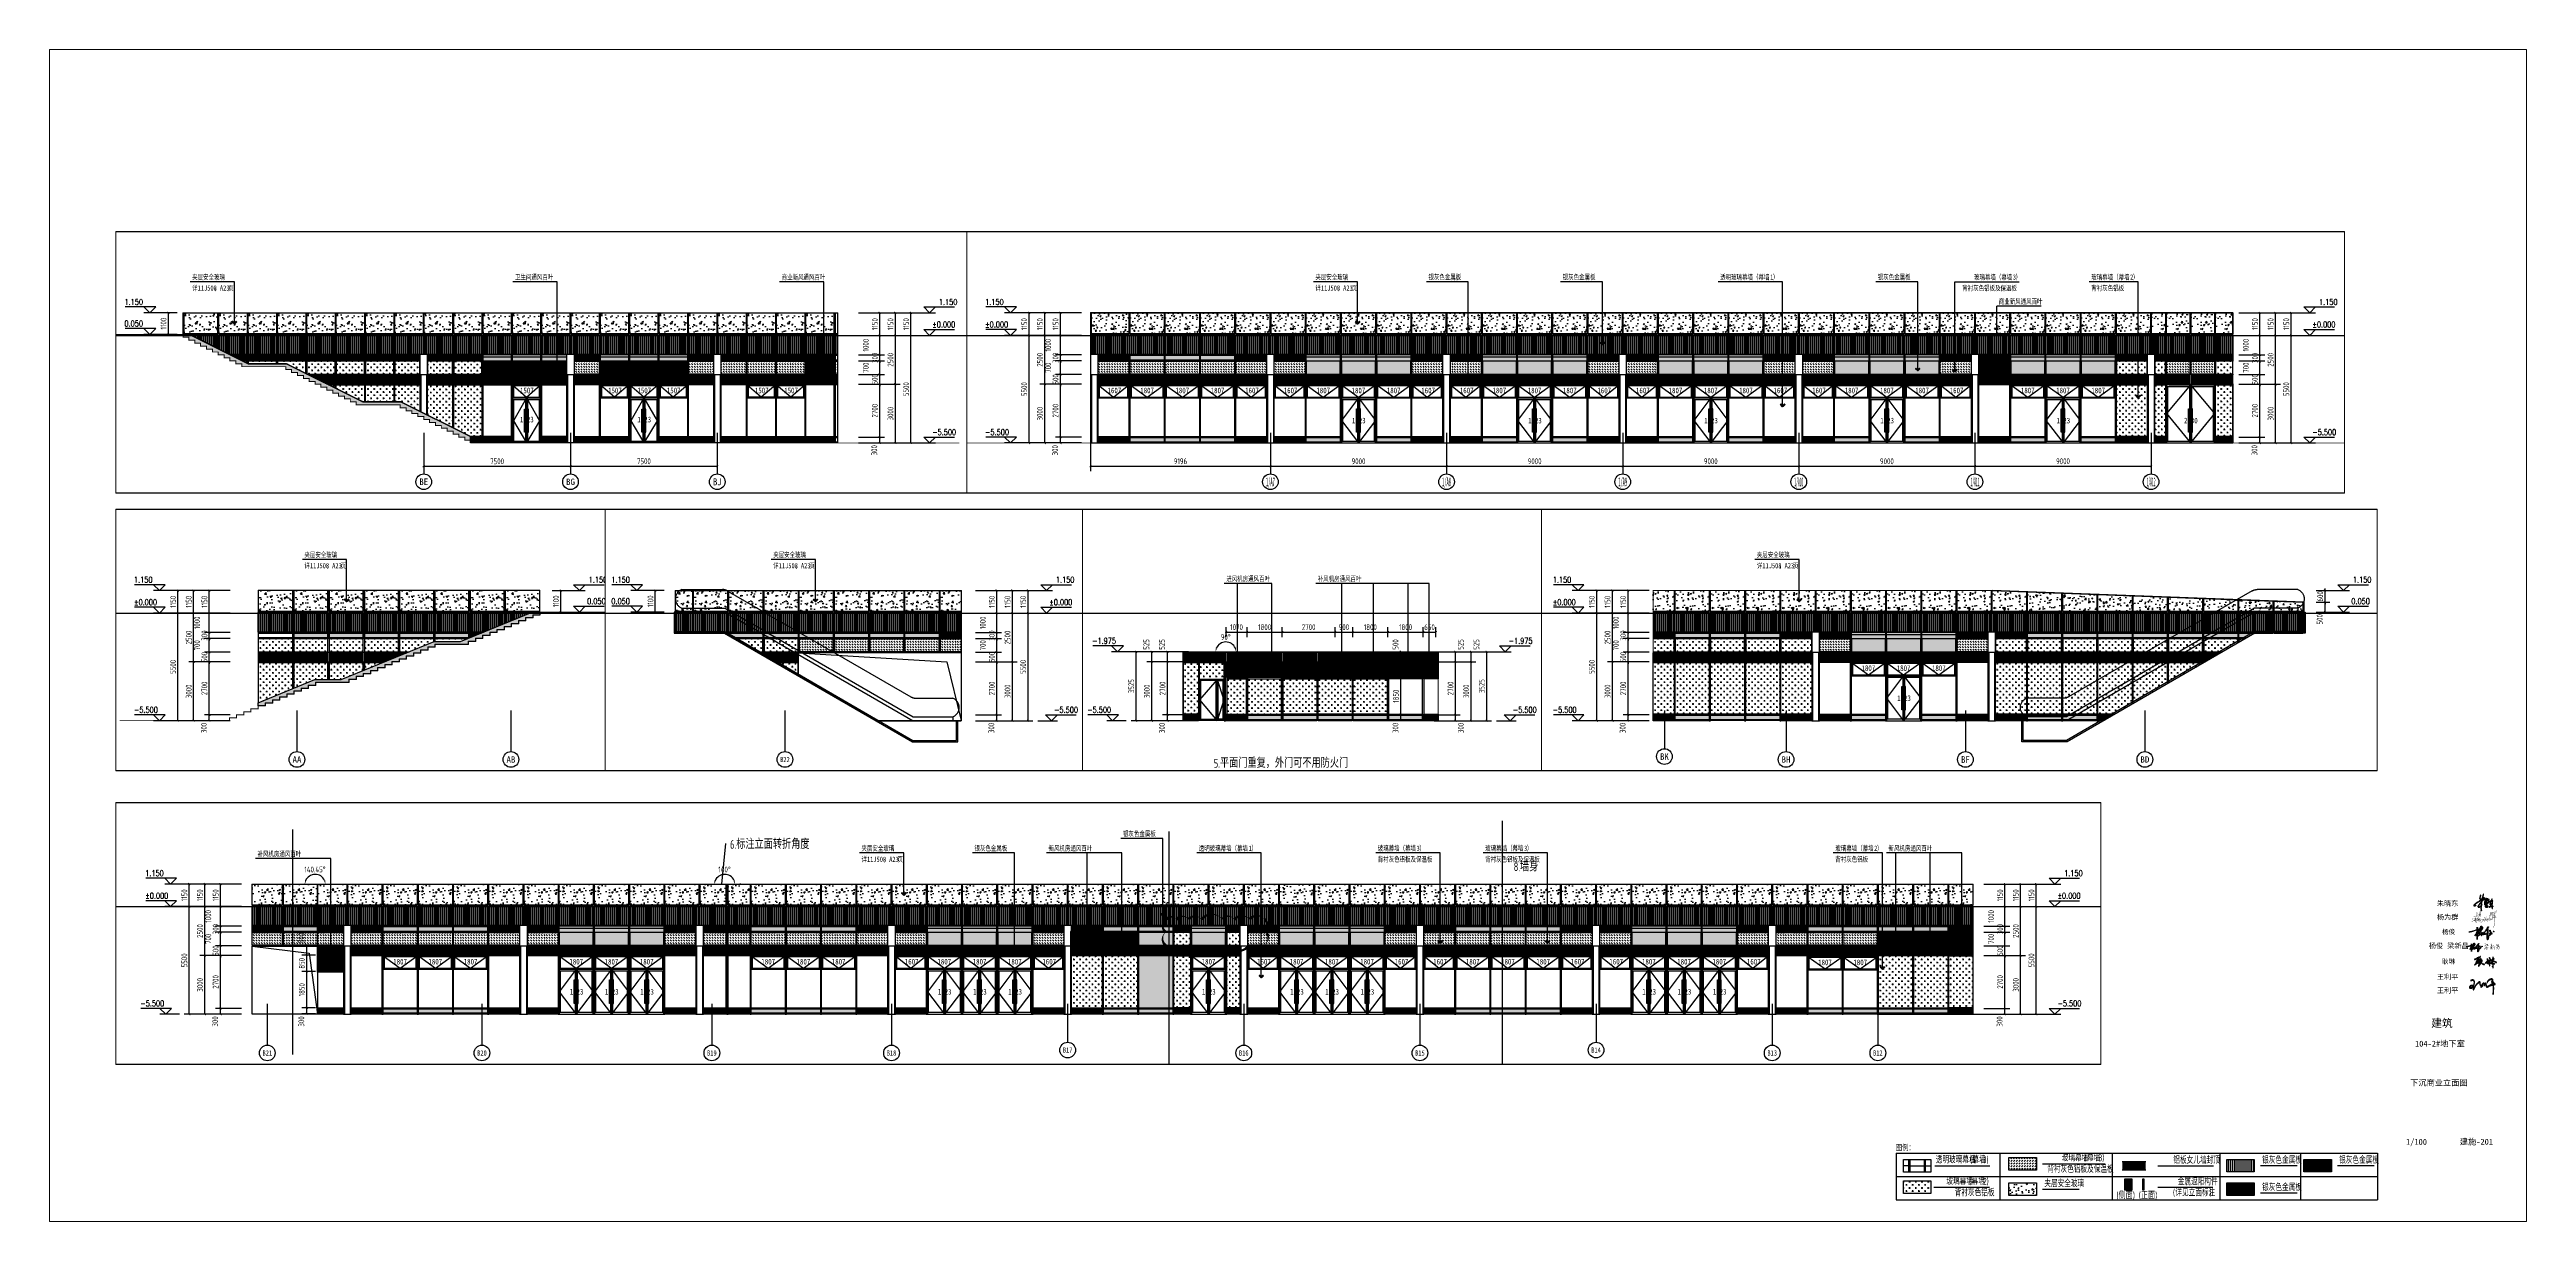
# Paper-space layout '下沉商业立面图' of a CAD drawing. Extents: x -3 to 1262, y -1 to 598.
# The model-space entities are those that its viewports show. They can reach past a viewport. Long polylines and large blocks are cut down to what shows.
import ezdxf
from ezdxf.enums import TextEntityAlignment as Align
from ezdxf.xclip import XClip

# ---------------------------------------------------------------- set-up
doc = ezdxf.new("R2010")
doc.units = 0
doc.header["$LTSCALE"] = 10
doc.header["$MEASUREMENT"] = 0
doc.header["$XCLIPFRAME"] = 0
doc.linetypes.add('DASH', pattern=[0.35, 0.25, -0.1])
for name, color, linetype in [('$0$03-表格_197', 197, 'Continuous'), ('$0$05-填充_156', 156, 'Continuous'), ('$0$05-填充_18', 18, 'Continuous'), ('$0$A-0-图名图例', 2, 'Continuous'), ('$0$A-C_窗', 140, 'Continuous'), ('$1$01-标注_符号', 200, 'Continuous'), ('$1$02-TEXT_标注', 130, 'Continuous'), ('$1$05-填充_天正', 26, 'Continuous'), ('00-图签签名_10', 10, 'Continuous'), ('01-标注_尺寸', 124, 'Continuous'), ('01-标注_标高', 200, 'Continuous'), ('01-标注_符号', 200, 'Continuous'), ('01-标注_轴线坐标', 132, 'Continuous'), ('02-TEXT_标注', 130, 'Continuous'), ('02-TEXT_轴号', 7, 'Continuous'), ('05-填充_156', 156, 'Continuous'), ('05-填充_168', 168, 'Continuous'), ('05-填充_18', 18, 'Continuous'), ('A-C_玻璃幕墙', 140, 'Continuous'), ('A-C_窗', 140, 'Continuous'), ('A-C_门', 150, 'Continuous'), ('A-SUR_看线', 231, 'Continuous'), ('AXIS_TEXT', 7, 'Continuous'), ('D-铝板', 181, 'Continuous'), ('E-立面轮廓', 241, 'Continuous')]:
    doc.layers.add(name, color=color, linetype=linetype)
for name, color, linetype, plot in [('04-不打印_视口', 5, 'Continuous', False), ('04-不打印_辅助线', 165, 'Continuous', False), ('DIM_MODI', 6, 'Continuous', False)]:
    doc.layers.add(name, color=color, linetype=linetype, plot=plot)
doc.styles.add('$0$_TCH_LABEL', font='ROS1', dxfattribs={"width": 0.75, "bigfont": 'JD'})
doc.styles.add('$0$HT_HWXH', font='STXIHEI.TTF', dxfattribs={"width": 0.8})
doc.styles.add('$0$HT_JD', font='ROS1', dxfattribs={"width": 0.8, "bigfont": 'JD'})
doc.styles.add('_TCH_AXIS', font='STXIHEI.TTF', dxfattribs={"width": 0.75})
doc.styles.add('_TCH_DIM', font='SIMPLEX', dxfattribs={"bigfont": 'GBCBIG'})
doc.styles.add('_TCH_DIM_T3', font='ROS1', dxfattribs={"width": 0.8, "bigfont": 'JD'})
doc.styles.add('_TCH_LABEL', font='', dxfattribs={"width": 0.75})
doc.styles.add('A0-建筑图签$0$hwxh', font='STXIHEI.TTF')
doc.styles.add('COMPLEX', font='COMPLEX')
doc.styles.add('HT_JD', font='ROS1', dxfattribs={"width": 0.8, "bigfont": 'JD'})
doc.styles.add('logo-3', font='', dxfattribs={"width": 0.8})
doc.styles.get("Standard").update_dxf_attribs({"font": 'STXIHEI.TTF', "width": 0.75})
doc.styles.add('华文细黑', font='STXIHEI.TTF', dxfattribs={"height": 10})
doc.styles.get('_TCH_LABEL').set_extended_font_data('SimSun')
doc.styles.get('logo-3').set_extended_font_data('SimSun')
doc.dimstyles.new('_TCH_ARCH&&100', dxfattribs={"dimtxt": 297.5, "dimasz": 100, "dimexe": 250, "dimexo": 300, "dimgap": 100, "dimtad": 1, "dimdec": 0, "dimzin": 0, "dimdsep": 46, "dimtxsty": '_TCH_DIM_T3', "dimblk": 'ARCHTICK', "dimcen": 0.09, "dimclrt": 7, "dimazin": 2, "dimtfac": 1, "dimtdec": 0, "dimtix": 1, "dimtmove": 2, "dimatfit": 3, "dimfxl": 0, "dimtolj": 1, "dimtzin": 0, "dimarcsym": 0})
doc.dimstyles.new('_TCH_ARROW&&100', dxfattribs={"dimtxt": 297.5, "dimasz": 200, "dimexe": 250, "dimexo": 300, "dimgap": 100, "dimtad": 1, "dimdec": 0, "dimzin": 0, "dimdsep": 46, "dimtxsty": '_TCH_DIM_T3', "dimcen": 0.09, "dimclrt": 7, "dimazin": 2, "dimtfac": 1, "dimtdec": 0, "dimtix": 1, "dimtmove": 2, "dimatfit": 3, "dimfxl": 0, "dimtolj": 1, "dimtzin": 0, "dimarcsym": 0})
doc.dimstyles.new('副本 ISO-1', dxfattribs={"dimtxt": 2.5, "dimasz": 1.5, "dimexe": 1.25, "dimexo": 0.625, "dimtad": 1, "dimdec": 0, "dimtxsty": 'logo-3', "dimblk": 'ARCHTICK', "dimcen": 2.5, "dimdle": 1, "dimadec": 0, "dimazin": 0, "dimtfac": 1, "dimtdec": 0, "dimtix": 1, "dimtmove": 0, "dimatfit": 3, "dimldrblk": 'AR', "dimfxl": 0, "dimarcsym": 0})
pattern_1 = [(0, (-155019.49, 102647.84), (158.75, 158.75), [79.375, -238.125]), (90, (-154979.8, 102608.15), (-158.75, 158.75), [79.375, -238.125])]
pattern_2 = [(0, (158569.21, -32148.86), (158.75, 158.75), [79.375, -238.125]), (90, (158608.9, -32188.55), (-158.75, 158.75), [79.375, -238.125])]
pattern_3 = [(0, (288773.25, -132641.93), (158.75, 158.75), [79.375, -238.125]), (90, (288812.93, -132681.62), (-158.75, 158.75), [79.375, -238.125])]
pattern_4 = [(0, (288773.247, -132641.934), (0, 50), [])]
pattern_5 = [(0, (288166.377, -130556.814), (2e-14, 47.625), [])]
pattern_6 = [(45, (-849.99, -261.96), (-112.253, 112.253), [])]

# ---------------------------------------------------------------- blocks, each defined once
blk = doc.blocks.new('jhkuyfuk')
blk.add_lwpolyline([(-200, 0), (200, 0), (200, 4530), (-200, 4530)], close=True)
for points in [[(-200, 3500), (200, 3500)], [(-150, 3500), (-150, 0)], [(150, 3500), (150, 0)]]:
    blk.add_lwpolyline(points)
blk = doc.blocks.new('*U121')
at = {"layer": 'A-C_玻璃幕墙'}
blk.add_lwpolyline([(-30, 2265), (-30, -2265), (30, -2265), (30, 2265)], dxfattribs=at)
blk = doc.blocks.new('*U122')
at = {"layer": 'A-C_玻璃幕墙', "color": 0, "linetype": 'ByBlock', "lineweight": -2, "transparency": 16777216}
for p in [(0, 0), (1800, 0), (3600, 0), (5400, 0)]:
    blk.add_blockref('*U121', p, dxfattribs=at)
blk = doc.blocks.new('A$C5BC7050D')
for points in [[(-1735, 0), (5, 0), (5, 2300), (-1735, 2300)], [(-915, 550), (-965, 550), (-965, 1750), (-915, 1750)], [(-815, 550), (-765, 550), (-765, 1750), (-815, 1750)]]:
    blk.add_lwpolyline(points, close=True)
for points in [[(-865, 2300), (-1735, 1150), (-865, 0)], [(-915, 2200), (-1685, 2200), (-1685, 100), (-915, 100)], [(-915, 2200), (-915, 100)], [(-865, 2300), (-865, 0)], [(-865, 2300), (5, 1150), (-865, 0)], [(-815, 2200), (-815, 100)], [(-815, 100), (-45, 100), (-45, 2200), (-815, 2200)]]:
    blk.add_lwpolyline(points)
at = {"layer": '04-不打印_辅助线', "style": '_TCH_AXIS', "width": 0.75}
blk.add_text('1823', height=285.4, dxfattribs=at).set_placement((-1199, 1005))
blk = doc.blocks.new('A$C2E0A5E3B')
blk.add_lwpolyline([(-5, 0), (1735, 0), (1735, 675), (-5, 675)], close=True)
for points in [[(-5, 675), (865, 50)], [(865, 50), (1735, 675)]]:
    blk.add_lwpolyline(points)
at = {"linetype": 'DASH'}
blk.add_lwpolyline([(45, 50), (1685, 50), (1685, 625), (45, 625)], close=True, dxfattribs=at)
at = {"layer": '04-不打印_辅助线', "width": 0.75}
blk.add_text('1807', height=285.4, dxfattribs=at).set_placement((514, 242))
blk = doc.blocks.new('*U128')
at = {"layer": 'A-C_窗'}
blk.add_blockref('A$C2E0A5E3B', (-865, -337.5), dxfattribs=at)
blk = doc.blocks.new('*U129')
at = {"layer": 'A-C_窗', "color": 0, "linetype": 'ByBlock', "lineweight": -2, "transparency": 16777216}
for p in [(0, 0), (1800, 0), (3600, 0)]:
    blk.add_blockref('*U128', p, dxfattribs=at)
blk = doc.blocks.new('*U132')
at = {"layer": 'A-C_玻璃幕墙'}
blk.add_lwpolyline([(-30, 2265), (-30, -2265), (30, -2265), (30, 2265)], dxfattribs=at)
blk = doc.blocks.new('*U133')
at = {"layer": 'A-C_玻璃幕墙', "color": 0, "linetype": 'ByBlock', "lineweight": -2, "transparency": 16777216}
for p in [(0, 0), (1800, 0), (3600, 0), (5400, 0)]:
    blk.add_blockref('*U132', p, dxfattribs=at)
blk = doc.blocks.new('*U130')
at = {"layer": 'A-C_窗'}
blk.add_blockref('A$C2E0A5E3B', (-865, -337.5), dxfattribs=at)
blk = doc.blocks.new('*U131')
at = {"layer": 'A-C_窗', "color": 0, "linetype": 'ByBlock', "lineweight": -2, "transparency": 16777216}
for p in [(0, 0), (1800, 0), (3600, 0)]:
    blk.add_blockref('*U130', p, dxfattribs=at)
blk = doc.blocks.new('*U136')
at = {"layer": 'A-C_玻璃幕墙'}
blk.add_lwpolyline([(-30, 2265), (-30, -2265), (30, -2265), (30, 2265)], dxfattribs=at)
blk = doc.blocks.new('*U137')
at = {"layer": 'A-C_玻璃幕墙', "color": 0, "linetype": 'ByBlock', "lineweight": -2, "transparency": 16777216}
for p in [(0, 0), (1800, 0), (3600, 0), (5400, 0)]:
    blk.add_blockref('*U136', p, dxfattribs=at)
blk = doc.blocks.new('*U134')
at = {"layer": 'A-C_窗'}
blk.add_blockref('A$C2E0A5E3B', (-865, -337.5), dxfattribs=at)
blk = doc.blocks.new('*U135')
at = {"layer": 'A-C_窗', "color": 0, "linetype": 'ByBlock', "lineweight": -2, "transparency": 16777216}
for p in [(0, 0), (1800, 0), (3600, 0)]:
    blk.add_blockref('*U134', p, dxfattribs=at)
blk = doc.blocks.new('*U138')
at = {"layer": 'A-C_玻璃幕墙'}
blk.add_lwpolyline([(-30, 2265), (-30, -2265), (30, -2265), (30, 2265)], dxfattribs=at)
blk = doc.blocks.new('*U139')
at = {"layer": 'A-C_玻璃幕墙', "color": 0, "linetype": 'ByBlock', "lineweight": -2, "transparency": 16777216}
for p in [(0, 0), (1800, 0), (3600, 0), (5400, 0)]:
    blk.add_blockref('*U138', p, dxfattribs=at)
blk = doc.blocks.new('*U140')
at = {"layer": 'A-C_玻璃幕墙'}
blk.add_lwpolyline([(-30, 2265), (-30, -2265), (30, -2265), (30, 2265)], dxfattribs=at)
blk = doc.blocks.new('*U141')
at = {"layer": 'A-C_玻璃幕墙', "color": 0, "linetype": 'ByBlock', "lineweight": -2, "transparency": 16777216}
for p in [(0, 0), (1800, 0), (3600, 0), (5400, 0)]:
    blk.add_blockref('*U140', p, dxfattribs=at)
blk = doc.blocks.new('rehatrshj')
at = {"layer": '05-填充_156'}
h = blk.add_hatch(dxfattribs=at)
h.set_pattern_fill('CROSS', color=136, scale=100)
h.set_pattern_definition(pattern_1)
h.paths.add_polyline_path([(0, 3200), (1570, 3200), (1570, 3855), (0, 3855)])
h.paths.add_polyline_path([(0, 2650), (1570, 2650), (1570, 0), (0, 0)])
for points in [[(0, 3200), (1570, 3200), (1570, 3855), (0, 3855)], [(0, 2650), (1570, 2650), (1570, 0), (0, 0)]]:
    blk.add_lwpolyline(points, close=True)
blk = doc.blocks.new('*U145')
at = {"layer": 'A-C_玻璃幕墙'}
blk.add_blockref('rehatrshj', (-785, -1927), dxfattribs=at)
blk = doc.blocks.new('*U146')
at = {"layer": 'A-C_玻璃幕墙', "color": 0, "linetype": 'ByBlock', "lineweight": -2, "transparency": 16777216}
blk.add_blockref('*U145', (0, 0), dxfattribs=at)
blk = doc.blocks.new('*U148')
at = {"layer": '05-填充_156'}
h = blk.add_hatch(dxfattribs=at)
h.set_pattern_fill('DASH', color=256, scale=100, angle=315)
h.set_pattern_definition([(315, (-155019.49, 99447.835), (134.70384, -3e-14), [95.25, -95.25])])
h.paths.add_polyline_path([(0, 655), (1570, 655), (1570, 0), (0, 0)])
blk.add_lwpolyline([(0, 655), (1570, 655), (1570, 0), (0, 0)], close=True)
blk = doc.blocks.new('*U149')
at = {"layer": 'A-C_玻璃幕墙'}
blk.add_blockref('*U148', (-785, -327), dxfattribs=at)
blk = doc.blocks.new('*U150')
at = {"layer": 'A-C_玻璃幕墙', "color": 0, "linetype": 'ByBlock', "lineweight": -2, "transparency": 16777216}
for p in [(0, 0), (7030, 0)]:
    blk.add_blockref('*U149', p, dxfattribs=at)
blk = doc.blocks.new('*U151')
at = {"layer": 'A-C_玻璃幕墙'}
blk.add_blockref('*U148', (-785, -327), dxfattribs=at)
blk = doc.blocks.new('*U152')
at = {"layer": 'A-C_玻璃幕墙', "color": 0, "linetype": 'ByBlock', "lineweight": -2, "transparency": 16777216}
for p in [(0, 0), (7030, 0)]:
    blk.add_blockref('*U151', p, dxfattribs=at)
blk = doc.blocks.new('*U153')
at = {"layer": 'A-C_玻璃幕墙'}
blk.add_blockref('*U148', (-785, -327), dxfattribs=at)
blk = doc.blocks.new('*U154')
at = {"layer": 'A-C_玻璃幕墙', "color": 0, "linetype": 'ByBlock', "lineweight": -2, "transparency": 16777216}
for p in [(0, 0), (7030, 0)]:
    blk.add_blockref('*U153', p, dxfattribs=at)
blk = doc.blocks.new('*U155')
at = {"layer": 'A-C_玻璃幕墙'}
blk.add_blockref('*U148', (-785, -327), dxfattribs=at)
blk = doc.blocks.new('*U156')
at = {"layer": 'A-C_玻璃幕墙', "color": 0, "linetype": 'ByBlock', "lineweight": -2, "transparency": 16777216}
for p in [(0, 0), (7030, 0)]:
    blk.add_blockref('*U155', p, dxfattribs=at)
blk = doc.blocks.new('*U157')
at = {"layer": 'A-C_玻璃幕墙'}
blk.add_lwpolyline([(-30, 2265), (-30, -2265), (30, -2265), (30, 2265)], dxfattribs=at)
blk = doc.blocks.new('*U158')
at = {"layer": 'A-C_玻璃幕墙', "color": 0, "linetype": 'ByBlock', "lineweight": -2, "transparency": 16777216}
for p in [(0, 0), (2500, 0)]:
    blk.add_blockref('*U157', p, dxfattribs=at)
blk = doc.blocks.new('*U228')
at = {"layer": '05-填充_156'}
h = blk.add_hatch(dxfattribs=at)
h.set_pattern_fill('_USER', color=256, scale=100, angle=90, pattern_type=0)
h.set_pattern_definition([(90, (-490, 940), (-100, 6e-15), [])])
h.paths.add_polyline_path([(0, 990), (1190, 990), (1190, 0), (0, 0)])
h = blk.add_hatch(dxfattribs=at)
h.set_pattern_fill('_USER', color=256, scale=100, angle=90, pattern_type=0)
h.set_pattern_definition([(90, (-470, 940), (-100, 6e-15), [])])
h.paths.add_polyline_path([(0, 990), (1190, 990), (1190, 0), (0, 0)])
for points in [[(1190, 1050), (0, 1050), (0, 2120), (1190, 2120)], [(0, 990), (1190, 990), (1190, 1050), (0, 1050)], [(0, 990), (1190, 990), (1190, 0), (0, 0)]]:
    blk.add_lwpolyline(points, close=True)
blk = doc.blocks.new('*U230')
at = {"layer": '05-填充_156'}
h = blk.add_hatch(dxfattribs=at)
h.set_pattern_fill('_USER', color=256, scale=100, angle=90, pattern_type=0)
h.set_pattern_definition([(90, (-805.57, 940), (-100, 6e-15), [])])
h.paths.add_polyline_path([(0, 990), (874, 990), (874, 0), (0, 0)])
h = blk.add_hatch(dxfattribs=at)
h.set_pattern_fill('_USER', color=256, scale=100, angle=90, pattern_type=0)
h.set_pattern_definition([(90, (-785.57, 940), (-100, 6e-15), [])])
h.paths.add_polyline_path([(0, 990), (874, 990), (874, 0), (0, 0)])
for points in [[(874, 1050), (0, 1050), (0, 2120), (874, 2120)], [(0, 990), (874, 990), (874, 1050), (0, 1050)], [(0, 990), (874, 990), (874, 0), (0, 0)]]:
    blk.add_lwpolyline(points, close=True)
blk = doc.blocks.new('*U229')
at = {"layer": '05-填充_156'}
h = blk.add_hatch(dxfattribs=at)
h.set_pattern_fill('_USER', color=256, scale=100, angle=90, pattern_type=0)
h.set_pattern_definition([(90, (-974.43, 940), (-100, 6e-15), [])])
h.paths.add_polyline_path([(0, 990), (706, 990), (706, 0), (0, 0)])
h = blk.add_hatch(dxfattribs=at)
h.set_pattern_fill('_USER', color=256, scale=100, angle=90, pattern_type=0)
h.set_pattern_definition([(90, (-954.43, 940), (-100, 6e-15), [])])
h.paths.add_polyline_path([(0, 990), (706, 990), (706, 0), (0, 0)])
for points in [[(706, 1050), (0, 1050), (0, 2120), (706, 2120)], [(0, 990), (706, 990), (706, 1050), (0, 1050)], [(0, 990), (706, 990), (706, 0), (0, 0)]]:
    blk.add_lwpolyline(points, close=True)
blk = doc.blocks.new('*U160')
at = {"layer": '05-填充_156'}
h = blk.add_hatch(dxfattribs=at)
h.set_pattern_fill('CROSS', color=136, scale=100)
h.set_pattern_definition([(0, (-155715.06, 102647.84), (158.75, 158.75), [79.375, -238.125]), (90, (-155675.37, 102608.15), (-158.75, 158.75), [79.375, -238.125])])
h.paths.add_polyline_path([(0, 3200), (874, 3200), (874, 3855), (0, 3855)])
h.paths.add_polyline_path([(0, 2650), (874, 2650), (874, 0), (0, 0)])
for points in [[(0, 3200), (874, 3200), (874, 3855), (0, 3855)], [(0, 2650), (874, 2650), (874, 0), (0, 0)]]:
    blk.add_lwpolyline(points, close=True)
blk = doc.blocks.new('jtdyy')
at = {"layer": '05-填充_168'}
h = blk.add_hatch(color=256, dxfattribs=at)
h.dxf.hatch_style = 1
h.paths.add_polyline_path([(1570, 50), (0, 50), (0, 275), (1570, 275)])
for points in [[(1570, 275), (0, 275), (0, 325), (1570, 325)], [(1570, 50), (0, 50), (0, 275), (1570, 275)], [(1570, 0), (0, 0), (0, 50), (1570, 50)]]:
    blk.add_lwpolyline(points, close=True)
blk = doc.blocks.new('jhtdrjytd')
at = {"layer": '05-填充_156'}
h = blk.add_hatch(dxfattribs=at)
h.set_pattern_fill('_USER', color=256, scale=50, pattern_type=0)
h.set_pattern_definition([(0, (770, 50), (0, 50), [])])
h.paths.add_polyline_path([(0, 50), (1570, 50), (1570, 500), (0, 500)])
at = {"layer": '05-填充_168'}
h = blk.add_hatch(color=256, dxfattribs=at)
h.dxf.hatch_style = 1
h.paths.add_polyline_path([(1570, 1255), (0, 1255), (0, 1505), (1570, 1505)])
for points in [[(1570, 1505), (0, 1505), (0, 1555), (1570, 1555)], [(1570, 1255), (0, 1255), (0, 1505), (1570, 1505)], [(1570, 1205), (0, 1205), (0, 1255), (1570, 1255)], [(1570, 500), (0, 500), (0, 550), (1570, 550)], [(0, 50), (1570, 50), (1570, 500), (0, 500)], [(1570, 0), (0, 0), (0, 50), (1570, 50)]]:
    blk.add_lwpolyline(points, close=True)
blk = doc.blocks.new('*U163')
at = {"layer": 'A-C_玻璃幕墙'}
for name, p in [('jhtdrjytd', (-785, 710)), ('jtdyy', (-785, -2265))]:
    blk.add_blockref(name, p, dxfattribs=at)
blk = doc.blocks.new('*U164')
at = {"layer": 'A-C_玻璃幕墙', "color": 0, "linetype": 'ByBlock', "lineweight": -2, "transparency": 16777216}
for p in [(0, 0), (7030, 0)]:
    blk.add_blockref('*U163', p, dxfattribs=at)
blk = doc.blocks.new('*U126')
at = {"layer": '05-填充_156'}
h = blk.add_hatch(dxfattribs=at)
h.set_pattern_fill('_USER', color=256, scale=50, pattern_type=0)
h.set_pattern_definition([(0, (940, 50), (0, 50), [])])
h.paths.add_polyline_path([(0, 50), (1740, 50), (1740, 500), (0, 500)])
at = {"layer": '05-填充_168'}
h = blk.add_hatch(color=256, dxfattribs=at)
h.dxf.hatch_style = 1
h.paths.add_polyline_path([(1740, 1205), (0, 1205), (0, 550), (1740, 550)])
for points in [[(0, 1555), (1740, 1555)], [(1740, 1205), (0, 1205)]]:
    blk.add_lwpolyline(points)
for points in [[(0, 550), (1740, 550), (1740, 1205), (0, 1205)], [(1740, 500), (0, 500), (0, 550), (1740, 550)], [(0, 50), (1740, 50), (1740, 500), (0, 500)], [(1740, 0), (0, 0), (0, 50), (1740, 50)]]:
    blk.add_lwpolyline(points, close=True)
blk = doc.blocks.new('*U165')
at = {"layer": 'A-C_玻璃幕墙'}
blk.add_blockref('*U126', (-870, -777), dxfattribs=at)
blk = doc.blocks.new('*U166')
at = {"layer": 'A-C_玻璃幕墙', "color": 0, "linetype": 'ByBlock', "lineweight": -2, "transparency": 16777216}
for p in [(0, 0), (1800, 0), (3600, 0)]:
    blk.add_blockref('*U165', p, dxfattribs=at)
blk = doc.blocks.new('*U167')
at = {"layer": '05-填充_168'}
h = blk.add_hatch(color=256, dxfattribs=at)
h.dxf.hatch_style = 1
h.paths.add_polyline_path([(1740, 50), (0, 50), (0, 275), (1740, 275)])
for points in [[(1740, 275), (0, 275), (0, 325), (1740, 325)], [(1740, 50), (0, 50), (0, 275), (1740, 275)], [(1740, 0), (0, 0), (0, 50), (1740, 50)]]:
    blk.add_lwpolyline(points, close=True)
blk = doc.blocks.new('*U168')
at = {"layer": 'A-C_玻璃幕墙'}
blk.add_blockref('*U167', (-870, -163), dxfattribs=at)
blk = doc.blocks.new('*U169')
at = {"layer": 'A-C_玻璃幕墙', "color": 0, "linetype": 'ByBlock', "lineweight": -2, "transparency": 16777216}
for p in [(0, 0), (3600, 0)]:
    blk.add_blockref('*U168', p, dxfattribs=at)
blk = doc.blocks.new('*U171')
at = {"layer": 'A-C_玻璃幕墙'}
for name, p in [('jhtdrjytd', (-785, 710)), ('jtdyy', (-785, -2265))]:
    blk.add_blockref(name, p, dxfattribs=at)
blk = doc.blocks.new('*U172')
at = {"layer": 'A-C_玻璃幕墙', "color": 0, "linetype": 'ByBlock', "lineweight": -2, "transparency": 16777216}
for p in [(0, 0), (7030, 0)]:
    blk.add_blockref('*U171', p, dxfattribs=at)
blk = doc.blocks.new('*U173')
at = {"layer": 'A-C_玻璃幕墙'}
blk.add_blockref('*U126', (-870, -777), dxfattribs=at)
blk = doc.blocks.new('*U174')
at = {"layer": 'A-C_玻璃幕墙', "color": 0, "linetype": 'ByBlock', "lineweight": -2, "transparency": 16777216}
for p in [(0, 0), (1800, 0), (3600, 0)]:
    blk.add_blockref('*U173', p, dxfattribs=at)
blk = doc.blocks.new('*U175')
at = {"layer": 'A-C_玻璃幕墙'}
blk.add_blockref('*U167', (-870, -163), dxfattribs=at)
blk = doc.blocks.new('*U170')
at = {"layer": 'A-C_玻璃幕墙', "color": 0, "linetype": 'ByBlock', "lineweight": -2, "transparency": 16777216}
for p in [(0, 0), (3600, 0)]:
    blk.add_blockref('*U175', p, dxfattribs=at)
blk = doc.blocks.new('*U177')
at = {"layer": 'A-C_玻璃幕墙'}
for name, p in [('jhtdrjytd', (-785, 710)), ('jtdyy', (-785, -2265))]:
    blk.add_blockref(name, p, dxfattribs=at)
blk = doc.blocks.new('*U178')
at = {"layer": 'A-C_玻璃幕墙', "color": 0, "linetype": 'ByBlock', "lineweight": -2, "transparency": 16777216}
for p in [(0, 0), (7030, 0)]:
    blk.add_blockref('*U177', p, dxfattribs=at)
blk = doc.blocks.new('*U179')
at = {"layer": 'A-C_玻璃幕墙'}
blk.add_blockref('*U126', (-870, -777), dxfattribs=at)
blk = doc.blocks.new('*U180')
at = {"layer": 'A-C_玻璃幕墙', "color": 0, "linetype": 'ByBlock', "lineweight": -2, "transparency": 16777216}
for p in [(0, 0), (1800, 0), (3600, 0)]:
    blk.add_blockref('*U179', p, dxfattribs=at)
blk = doc.blocks.new('*U181')
at = {"layer": 'A-C_玻璃幕墙'}
blk.add_blockref('*U167', (-870, -163), dxfattribs=at)
blk = doc.blocks.new('*U176')
at = {"layer": 'A-C_玻璃幕墙', "color": 0, "linetype": 'ByBlock', "lineweight": -2, "transparency": 16777216}
for p in [(0, 0), (3600, 0)]:
    blk.add_blockref('*U181', p, dxfattribs=at)
blk = doc.blocks.new('*U183')
at = {"layer": 'A-C_玻璃幕墙'}
for name, p in [('jhtdrjytd', (-785, 710)), ('jtdyy', (-785, -2265))]:
    blk.add_blockref(name, p, dxfattribs=at)
blk = doc.blocks.new('*U184')
at = {"layer": 'A-C_玻璃幕墙', "color": 0, "linetype": 'ByBlock', "lineweight": -2, "transparency": 16777216}
for p in [(0, 0), (7030, 0)]:
    blk.add_blockref('*U183', p, dxfattribs=at)
blk = doc.blocks.new('*U185')
at = {"layer": 'A-C_玻璃幕墙'}
blk.add_blockref('*U126', (-870, -777), dxfattribs=at)
blk = doc.blocks.new('*U186')
at = {"layer": 'A-C_玻璃幕墙', "color": 0, "linetype": 'ByBlock', "lineweight": -2, "transparency": 16777216}
for p in [(0, 0), (1800, 0), (3600, 0)]:
    blk.add_blockref('*U185', p, dxfattribs=at)
blk = doc.blocks.new('*U187')
at = {"layer": 'A-C_玻璃幕墙'}
blk.add_blockref('*U167', (-870, -163), dxfattribs=at)
blk = doc.blocks.new('*U182')
at = {"layer": 'A-C_玻璃幕墙', "color": 0, "linetype": 'ByBlock', "lineweight": -2, "transparency": 16777216}
for p in [(0, 0), (3600, 0)]:
    blk.add_blockref('*U187', p, dxfattribs=at)
blk = doc.blocks.new('*U188')
at = {"layer": 'A-C_玻璃幕墙'}
for name, p in [('jhtdrjytd', (-785, 710)), ('jtdyy', (-785, -2265))]:
    blk.add_blockref(name, p, dxfattribs=at)
blk = doc.blocks.new('*U189')
at = {"layer": 'A-C_玻璃幕墙', "color": 0, "linetype": 'ByBlock', "lineweight": -2, "transparency": 16777216}
for p in [(0, 0), (7030, 0)]:
    blk.add_blockref('*U188', p, dxfattribs=at)
blk = doc.blocks.new('*U372')
at = {"layer": '05-填充_168'}
h = blk.add_hatch(color=256, dxfattribs=at)
h.dxf.hatch_style = 1
h.paths.add_polyline_path([(536, 50), (0, 50), (0, 275), (536, 275)])
for points in [[(536, 275), (0, 275), (0, 325), (536, 325)], [(536, 50), (0, 50), (0, 275), (536, 275)], [(536, 0), (0, 0), (0, 50), (536, 50)]]:
    blk.add_lwpolyline(points, close=True)
blk = doc.blocks.new('*U371')
at = {"layer": '05-填充_156'}
h = blk.add_hatch(dxfattribs=at)
h.set_pattern_fill('_USER', color=256, scale=50, pattern_type=0)
h.set_pattern_definition([(0, (-264.426, 50), (0, 50), [])])
h.paths.add_polyline_path([(0, 50), (536, 50), (536, 500), (0, 500)])
at = {"layer": '05-填充_168'}
h = blk.add_hatch(color=256, dxfattribs=at)
h.dxf.hatch_style = 1
h.paths.add_polyline_path([(536, 1255), (0, 1255), (0, 1505), (536, 1505)])
for points in [[(536, 1505), (0, 1505), (0, 1555), (536, 1555)], [(536, 1255), (0, 1255), (0, 1505), (536, 1505)], [(536, 1205), (0, 1205), (0, 1255), (536, 1255)], [(536, 500), (0, 500), (0, 550), (536, 550)], [(0, 50), (536, 50), (536, 500), (0, 500)], [(536, 0), (0, 0), (0, 50), (536, 50)]]:
    blk.add_lwpolyline(points, close=True)
blk = doc.blocks.new('*U193')
at = {"layer": '05-填充_168'}
h = blk.add_hatch(color=256, dxfattribs=at)
h.dxf.hatch_style = 1
h.paths.add_polyline_path([(874, 50), (0, 50), (0, 275), (874, 275)])
for points in [[(874, 275), (0, 275), (0, 325), (874, 325)], [(874, 50), (0, 50), (0, 275), (874, 275)], [(874, 0), (0, 0), (0, 50), (874, 50)]]:
    blk.add_lwpolyline(points, close=True)
blk = doc.blocks.new('*U194')
at = {"layer": '05-填充_156'}
h = blk.add_hatch(dxfattribs=at)
h.set_pattern_fill('_USER', color=256, scale=50, pattern_type=0)
h.set_pattern_definition([(0, (74.426, 50), (0, 50), [])])
h.paths.add_polyline_path([(0, 50), (874, 50), (874, 500), (0, 500)])
at = {"layer": '05-填充_168'}
h = blk.add_hatch(color=256, dxfattribs=at)
h.dxf.hatch_style = 1
h.paths.add_polyline_path([(874, 1255), (0, 1255), (0, 1505), (874, 1505)])
for points in [[(874, 1505), (0, 1505), (0, 1555), (874, 1555)], [(874, 1255), (0, 1255), (0, 1505), (874, 1505)], [(874, 1205), (0, 1205), (0, 1255), (874, 1255)], [(874, 500), (0, 500), (0, 550), (874, 550)], [(0, 50), (874, 50), (874, 500), (0, 500)], [(874, 0), (0, 0), (0, 50), (874, 50)]]:
    blk.add_lwpolyline(points, close=True)
blk = doc.blocks.new('*U195')
at = {"layer": '05-填充_156'}
h = blk.add_hatch(dxfattribs=at)
h.set_pattern_fill('_USER', color=256, scale=50, pattern_type=0)
h.set_pattern_definition([(0, (390, 50), (0, 50), [])])
h.paths.add_polyline_path([(0, 50), (1190, 50), (1190, 500), (0, 500)])
at = {"layer": '05-填充_168'}
h = blk.add_hatch(color=256, dxfattribs=at)
h.dxf.hatch_style = 1
h.paths.add_polyline_path([(1190, 1255), (0, 1255), (0, 1505), (1190, 1505)])
for points in [[(1190, 1505), (0, 1505), (0, 1555), (1190, 1555)], [(1190, 1255), (0, 1255), (0, 1505), (1190, 1505)], [(1190, 1205), (0, 1205), (0, 1255), (1190, 1255)], [(1190, 500), (0, 500), (0, 550), (1190, 550)], [(0, 50), (1190, 50), (1190, 500), (0, 500)], [(1190, 0), (0, 0), (0, 50), (1190, 50)]]:
    blk.add_lwpolyline(points, close=True)
blk = doc.blocks.new('*U196')
at = {"layer": '05-填充_156'}
h = blk.add_hatch(dxfattribs=at)
h.set_pattern_fill('DASH', color=256, scale=100, angle=315)
h.set_pattern_definition([(315, (-155399.49, 99447.835), (134.70384, -3e-14), [95.25, -95.25])])
h.paths.add_polyline_path([(0, 655), (1190, 655), (1190, 0), (0, 0)])
blk.add_lwpolyline([(0, 655), (1190, 655), (1190, 0), (0, 0)], close=True)
blk = doc.blocks.new('*U197')
at = {"layer": 'A-C_玻璃幕墙'}
for name, p in [('*U195', (-595, -777)), ('*U196', (-595, -227))]:
    blk.add_blockref(name, p, dxfattribs=at)
blk = doc.blocks.new('*U198')
at = {"layer": 'A-C_玻璃幕墙', "color": 0, "linetype": 'ByBlock', "lineweight": -2, "transparency": 16777216}
for p in [(0, 0), (1250, 0)]:
    blk.add_blockref('*U197', p, dxfattribs=at)
blk = doc.blocks.new('*U203')
at = {"layer": 'A-C_玻璃幕墙'}
blk.add_lwpolyline([(-30, 2265), (-30, -2265), (30, -2265), (30, 2265)], dxfattribs=at)
blk = doc.blocks.new('*U204')
at = {"layer": 'A-C_玻璃幕墙', "color": 0, "linetype": 'ByBlock', "lineweight": -2, "transparency": 16777216}
for p in [(0, 0), (1800, 0), (3600, 0), (5400, 0)]:
    blk.add_blockref('*U203', p, dxfattribs=at)
blk = doc.blocks.new('*U88')
at = {"layer": '05-填充_18'}
h = blk.add_hatch(color=256, dxfattribs=at)
h.dxf.hatch_style = 1
h.paths.add_polyline_path([(0, 350), (5460, 350), (5460, 0), (0, 0)])
blk.add_lwpolyline([(0, 350), (5460, 350), (5460, 0), (0, 0)], close=True)
for points in [[(5460, 325), (0, 325)], [(0, 225), (5460, 225)], [(5460, 200), (0, 200)]]:
    blk.add_lwpolyline(points)
blk = doc.blocks.new('*U205')
at = {"layer": 'A-C_玻璃幕墙'}
blk.add_blockref('*U148', (-785, -327), dxfattribs=at)
blk = doc.blocks.new('*U206')
at = {"layer": 'A-C_玻璃幕墙', "color": 0, "linetype": 'ByBlock', "lineweight": -2, "transparency": 16777216}
for p in [(0, 0), (7030, 0)]:
    blk.add_blockref('*U205', p, dxfattribs=at)
blk = doc.blocks.new('*U200')
at = {"layer": 'A-C_玻璃幕墙'}
for name, p in [('jhtdrjytd', (-785, 710)), ('jtdyy', (-785, -2265))]:
    blk.add_blockref(name, p, dxfattribs=at)
blk = doc.blocks.new('*U201')
at = {"layer": 'A-C_玻璃幕墙', "color": 0, "linetype": 'ByBlock', "lineweight": -2, "transparency": 16777216}
for p in [(0, 0), (7030, 0)]:
    blk.add_blockref('*U200', p, dxfattribs=at)
blk = doc.blocks.new('*U202')
at = {"layer": 'A-C_玻璃幕墙'}
blk.add_blockref('*U167', (-870, -163), dxfattribs=at)
blk = doc.blocks.new('*U199')
at = {"layer": 'A-C_玻璃幕墙', "color": 0, "linetype": 'ByBlock', "lineweight": -2, "transparency": 16777216}
for p in [(0, 0), (1800, 0), (3600, 0)]:
    blk.add_blockref('*U202', p, dxfattribs=at)
blk = doc.blocks.new('*U231')
at = {"layer": '05-填充_156'}
h = blk.add_hatch(dxfattribs=at)
h.set_pattern_fill('_USER', color=256, scale=100, angle=90, pattern_type=0)
h.set_pattern_definition([(90, (226, 940), (-100, 6e-15), [])])
h.paths.add_polyline_path([(0, 990), (1906, 990), (1906, 0), (0, 0)])
h = blk.add_hatch(dxfattribs=at)
h.set_pattern_fill('_USER', color=256, scale=100, angle=90, pattern_type=0)
h.set_pattern_definition([(90, (246, 940), (-100, 6e-15), [])])
h.paths.add_polyline_path([(0, 990), (1906, 990), (1906, 0), (0, 0)])
for points in [[(1906, 1050), (0, 1050), (0, 2120), (1906, 2120)], [(0, 990), (1906, 990), (1906, 1050), (0, 1050)], [(0, 990), (1906, 990), (1906, 0), (0, 0)]]:
    blk.add_lwpolyline(points, close=True)
blk = doc.blocks.new('*U213')
at = {"layer": 'A-C_窗'}
blk.add_blockref('A$C2E0A5E3B', (-865, -337.5), dxfattribs=at)
blk = doc.blocks.new('*U214')
at = {"layer": 'A-C_窗', "color": 0, "linetype": 'ByBlock', "lineweight": -2, "transparency": 16777216}
for p in [(0, 0), (1800, 0), (3600, 0)]:
    blk.add_blockref('*U213', p, dxfattribs=at)
blk = doc.blocks.new('*U2322')
at = {"layer": 'A-C_玻璃幕墙'}
blk.add_lwpolyline([(-30, 2265), (-30, -2265), (30, -2265), (30, 2265)], dxfattribs=at)
blk = doc.blocks.new('*U2323')
at = {"layer": 'A-C_玻璃幕墙', "color": 0, "linetype": 'ByBlock', "lineweight": -2, "transparency": 16777216}
for p in [(0, 0), (1500, 0), (3000, 0), (4500, 0)]:
    blk.add_blockref('*U2322', p, dxfattribs=at)
blk = doc.blocks.new('*U2324')
at = {"layer": 'A-C_玻璃幕墙'}
blk.add_lwpolyline([(-30, 2265), (-30, -2265), (30, -2265), (30, 2265)], dxfattribs=at)
blk = doc.blocks.new('*U2325')
at = {"layer": 'A-C_玻璃幕墙', "color": 0, "linetype": 'ByBlock', "lineweight": -2, "transparency": 16777216}
for p in [(0, 0), (1500, 0), (3000, 0), (4500, 0)]:
    blk.add_blockref('*U2324', p, dxfattribs=at)
blk = doc.blocks.new('*U2326')
at = {"layer": 'A-C_玻璃幕墙'}
blk.add_lwpolyline([(-30, 2265), (-30, -2265), (30, -2265), (30, 2265)], dxfattribs=at)
blk = doc.blocks.new('*U2327')
at = {"layer": 'A-C_玻璃幕墙', "color": 0, "linetype": 'ByBlock', "lineweight": -2, "transparency": 16777216}
for p in [(0, 0), (1500, 0), (3000, 0)]:
    blk.add_blockref('*U2326', p, dxfattribs=at)
blk = doc.blocks.new('yhtestr')
for points in [[(0, 0), (1440, 0), (1440, 2300), (0, 2300)], [(670, 550), (620, 550), (620, 1725), (670, 1725)], [(770, 550), (820, 550), (820, 1725), (770, 1725)]]:
    blk.add_lwpolyline(points, close=True)
for points in [[(720, 2300), (50, 1138), (720, 0)], [(670, 2200), (50, 2200), (50, 100), (670, 100)], [(670, 2200), (670, 100)], [(720, 2300), (720, 0)], [(720, 2300), (1390, 1138), (720, 0)], [(770, 100), (1390, 100), (1390, 2200), (770, 2200)], [(770, 2200), (770, 100)]]:
    blk.add_lwpolyline(points)
at = {"layer": '04-不打印_辅助线', "width": 0.75}
blk.add_text('1523', height=285.4, dxfattribs=at).set_placement((387, 1058))
blk = doc.blocks.new('*U233')
at = {"layer": '05-填充_156'}
h = blk.add_hatch(dxfattribs=at)
h.set_pattern_fill('_USER', color=256, scale=100, angle=90, pattern_type=0)
h.set_pattern_definition([(90, (30, 940), (-100, 6e-15), [])])
h.paths.add_polyline_path([(0, 990), (1710, 990), (1710, 0), (0, 0)])
h = blk.add_hatch(dxfattribs=at)
h.set_pattern_fill('_USER', color=256, scale=100, angle=90, pattern_type=0)
h.set_pattern_definition([(90, (50, 940), (-100, 6e-15), [])])
h.paths.add_polyline_path([(0, 990), (1710, 990), (1710, 0), (0, 0)])
for points in [[(1710, 1050), (0, 1050), (0, 2120), (1710, 2120)], [(0, 990), (1710, 990), (1710, 1050), (0, 1050)], [(0, 990), (1710, 990), (1710, 0), (0, 0)]]:
    blk.add_lwpolyline(points, close=True)
blk = doc.blocks.new('*U225')
at = {"layer": '05-填充_168'}
h = blk.add_hatch(color=256, dxfattribs=at)
h.dxf.hatch_style = 1
h.paths.add_polyline_path([(1710, 50), (0, 50), (0, 275), (1710, 275)])
for points in [[(1710, 275), (0, 275), (0, 325), (1710, 325)], [(1710, 50), (0, 50), (0, 275), (1710, 275)], [(1710, 0), (0, 0), (0, 50), (1710, 50)]]:
    blk.add_lwpolyline(points, close=True)
blk = doc.blocks.new('*U226')
at = {"layer": '05-填充_156'}
h = blk.add_hatch(dxfattribs=at)
h.set_pattern_fill('_USER', color=256, scale=50, pattern_type=0)
h.set_pattern_definition([(0, (910, 50), (0, 50), [])])
h.paths.add_polyline_path([(0, 50), (1710, 50), (1710, 500), (0, 500)])
at = {"layer": '05-填充_168'}
h = blk.add_hatch(color=256, dxfattribs=at)
h.dxf.hatch_style = 1
h.paths.add_polyline_path([(1710, 1255), (0, 1255), (0, 1505), (1710, 1505)])
for points in [[(1710, 1505), (0, 1505), (0, 1555), (1710, 1555)], [(1710, 1255), (0, 1255), (0, 1505), (1710, 1505)], [(1710, 1205), (0, 1205), (0, 1255), (1710, 1255)], [(1710, 500), (0, 500), (0, 550), (1710, 550)], [(0, 50), (1710, 50), (1710, 500), (0, 500)], [(1710, 0), (0, 0), (0, 50), (1710, 50)]]:
    blk.add_lwpolyline(points, close=True)
blk = doc.blocks.new('*U216')
at = {"layer": '05-填充_168'}
h = blk.add_hatch(color=256, dxfattribs=at)
h.dxf.hatch_style = 1
h.paths.add_polyline_path([(1270, 50), (0, 50), (0, 275), (1270, 275)])
for points in [[(1270, 275), (0, 275), (0, 325), (1270, 325)], [(1270, 50), (0, 50), (0, 275), (1270, 275)], [(1270, 0), (0, 0), (0, 50), (1270, 50)]]:
    blk.add_lwpolyline(points, close=True)
blk = doc.blocks.new('*U218')
at = {"layer": '05-填充_156'}
h = blk.add_hatch(dxfattribs=at)
h.set_pattern_fill('_USER', color=256, scale=50, pattern_type=0)
h.set_pattern_definition([(0, (470, 50), (0, 50), [])])
h.paths.add_polyline_path([(0, 50), (1270, 50), (1270, 500), (0, 500)])
at = {"layer": '05-填充_168'}
h = blk.add_hatch(color=256, dxfattribs=at)
h.dxf.hatch_style = 1
h.paths.add_polyline_path([(1270, 1255), (0, 1255), (0, 1505), (1270, 1505)])
for points in [[(1270, 1505), (0, 1505), (0, 1555), (1270, 1555)], [(1270, 1255), (0, 1255), (0, 1505), (1270, 1505)], [(1270, 1205), (0, 1205), (0, 1255), (1270, 1255)], [(1270, 500), (0, 500), (0, 550), (1270, 550)], [(0, 50), (1270, 50), (1270, 500), (0, 500)], [(1270, 0), (0, 0), (0, 50), (1270, 50)]]:
    blk.add_lwpolyline(points, close=True)
blk = doc.blocks.new('*U219')
at = {"layer": '05-填充_156'}
h = blk.add_hatch(dxfattribs=at)
h.set_pattern_fill('DASH', color=256, scale=100, angle=315)
h.set_pattern_definition([(315, (-155319.49, 99447.835), (134.70384, -3e-14), [95.25, -95.25])])
h.paths.add_polyline_path([(0, 655), (1270, 655), (1270, 0), (0, 0)])
blk.add_lwpolyline([(0, 655), (1270, 655), (1270, 0), (0, 0)], close=True)
blk = doc.blocks.new('*U2306')
at = {"layer": 'A-C_玻璃幕墙'}
for name, p in [('*U218', (-635, 710)), ('*U219', (-635, 1260)), ('*U216', (-635, -2265))]:
    blk.add_blockref(name, p, dxfattribs=at)
blk = doc.blocks.new('*U2307')
at = {"layer": 'A-C_玻璃幕墙', "color": 0, "linetype": 'ByBlock', "lineweight": -2, "transparency": 16777216}
for p in [(0, 0), (5830, 0)]:
    blk.add_blockref('*U2306', p, dxfattribs=at)
blk = doc.blocks.new('*U215')
at = {"layer": '05-填充_156'}
h = blk.add_hatch(dxfattribs=at)
h.set_pattern_fill('_USER', color=256, scale=50, pattern_type=0)
h.set_pattern_definition([(0, (640, 50), (0, 50), [])])
h.paths.add_polyline_path([(0, 50), (1440, 50), (1440, 500), (0, 500)])
at = {"layer": '05-填充_168'}
h = blk.add_hatch(color=256, dxfattribs=at)
h.dxf.hatch_style = 1
h.paths.add_polyline_path([(1440, 1205), (0, 1205), (0, 550), (1440, 550)])
for points in [[(0, 1555), (1440, 1555)], [(1440, 1205), (0, 1205)]]:
    blk.add_lwpolyline(points)
for points in [[(0, 550), (1440, 550), (1440, 1205), (0, 1205)], [(1440, 500), (0, 500), (0, 550), (1440, 550)], [(0, 50), (1440, 50), (1440, 500), (0, 500)], [(1440, 0), (0, 0), (0, 50), (1440, 50)]]:
    blk.add_lwpolyline(points, close=True)
blk = doc.blocks.new('*U2308')
at = {"layer": 'A-C_玻璃幕墙'}
blk.add_blockref('*U215', (-720, -777), dxfattribs=at)
blk = doc.blocks.new('*U2309')
at = {"layer": 'A-C_玻璃幕墙', "color": 0, "linetype": 'ByBlock', "lineweight": -2, "transparency": 16777216}
for p in [(0, 0), (1500, 0), (3000, 0)]:
    blk.add_blockref('*U2308', p, dxfattribs=at)
blk = doc.blocks.new('*U217')
at = {"layer": '05-填充_168'}
h = blk.add_hatch(color=256, dxfattribs=at)
h.dxf.hatch_style = 1
h.paths.add_polyline_path([(1440, 50), (0, 50), (0, 275), (1440, 275)])
for points in [[(1440, 275), (0, 275), (0, 325), (1440, 325)], [(1440, 50), (0, 50), (0, 275), (1440, 275)], [(1440, 0), (0, 0), (0, 50), (1440, 50)]]:
    blk.add_lwpolyline(points, close=True)
blk = doc.blocks.new('*U2310')
at = {"layer": 'A-C_玻璃幕墙'}
blk.add_blockref('*U217', (-720, -163), dxfattribs=at)
blk = doc.blocks.new('*U2311')
at = {"layer": 'A-C_玻璃幕墙', "color": 0, "linetype": 'ByBlock', "lineweight": -2, "transparency": 16777216}
for p in [(0, 0), (3000, 0)]:
    blk.add_blockref('*U2310', p, dxfattribs=at)
blk = doc.blocks.new('*U220')
at = {"layer": '05-填充_18'}
h = blk.add_hatch(color=256, dxfattribs=at)
h.dxf.hatch_style = 1
h.paths.add_polyline_path([(0, 350), (4500, 350), (4500, 0), (0, 0)])
blk.add_lwpolyline([(0, 350), (4500, 350), (4500, 0), (0, 0)], close=True)
for points in [[(4500, 325), (0, 325)], [(0, 225), (4500, 225)], [(4500, 200), (0, 200)]]:
    blk.add_lwpolyline(points)
blk = doc.blocks.new('jsrye')
blk.add_lwpolyline([(0, 0), (1440, 0), (1440, 675), (0, 675)], close=True)
for points in [[(0, 675), (720, 50)], [(720, 50), (1440, 675)]]:
    blk.add_lwpolyline(points)
at = {"linetype": 'DASH'}
blk.add_lwpolyline([(50, 50), (1390, 50), (1390, 625), (50, 625)], close=True, dxfattribs=at)
at = {"layer": '04-不打印_辅助线', "width": 0.75}
blk.add_text('1507', height=285.4, dxfattribs=at).set_placement((391, 242))
blk = doc.blocks.new('*U402')
at = {"layer": '05-填充_18'}
h = blk.add_hatch(color=256, dxfattribs=at)
h.dxf.hatch_style = 1
h.paths.add_polyline_path([(0, 350), (4270, 350), (4270, 0), (0, 0)])
blk.add_lwpolyline([(0, 350), (4270, 350), (4270, 0), (0, 0)], close=True)
for points in [[(4270, 325), (0, 325)], [(0, 225), (4270, 225)], [(4270, 200), (0, 200)]]:
    blk.add_lwpolyline(points)
blk = doc.blocks.new('*U2314')
at = {"layer": 'A-C_玻璃幕墙'}
blk.add_blockref('jsrye', (-720, -337.5), dxfattribs=at)
blk = doc.blocks.new('*U2315')
at = {"layer": 'A-C_玻璃幕墙', "color": 0, "linetype": 'ByBlock', "lineweight": -2, "transparency": 16777216}
for p in [(0, 0), (1500, 0), (3000, 0)]:
    blk.add_blockref('*U2314', p, dxfattribs=at)
blk = doc.blocks.new('*U224')
at = {"layer": '05-填充_156'}
h = blk.add_hatch(dxfattribs=at)
h.set_pattern_fill('DASH', color=256, scale=100, angle=315)
h.set_pattern_definition([(315, (-155149.49, 99447.835), (134.70384, -3e-14), [95.25, -95.25])])
h.paths.add_polyline_path([(0, 655), (1440, 655), (1440, 0), (0, 0)])
blk.add_lwpolyline([(0, 655), (1440, 655), (1440, 0), (0, 0)], close=True)
blk = doc.blocks.new('*U221')
at = {"layer": '05-填充_156'}
h = blk.add_hatch(dxfattribs=at)
h.set_pattern_fill('_USER', color=256, scale=50, pattern_type=0)
h.set_pattern_definition([(0, (640, 50), (0, 50), [])])
h.paths.add_polyline_path([(0, 50), (1440, 50), (1440, 500), (0, 500)])
at = {"layer": '05-填充_168'}
h = blk.add_hatch(color=256, dxfattribs=at)
h.dxf.hatch_style = 1
h.paths.add_polyline_path([(1440, 1255), (0, 1255), (0, 1505), (1440, 1505)])
for points in [[(1440, 1505), (0, 1505), (0, 1555), (1440, 1555)], [(1440, 1255), (0, 1255), (0, 1505), (1440, 1505)], [(1440, 1205), (0, 1205), (0, 1255), (1440, 1255)], [(1440, 500), (0, 500), (0, 550), (1440, 550)], [(0, 50), (1440, 50), (1440, 500), (0, 500)], [(1440, 0), (0, 0), (0, 50), (1440, 50)]]:
    blk.add_lwpolyline(points, close=True)
blk = doc.blocks.new('*U2312')
at = {"layer": 'A-C_玻璃幕墙'}
for name, p in [('*U221', (-720, 710)), ('*U224', (-720, 1260)), ('*U217', (-720, -2265))]:
    blk.add_blockref(name, p, dxfattribs=at)
blk = doc.blocks.new('*U2313')
at = {"layer": 'A-C_玻璃幕墙', "color": 0, "linetype": 'ByBlock', "lineweight": -2, "transparency": 16777216}
for p in [(0, 0), (1500, 0)]:
    blk.add_blockref('*U2312', p, dxfattribs=at)
blk = doc.blocks.new('*U232')
at = {"layer": '05-填充_156'}
h = blk.add_hatch(dxfattribs=at)
h.set_pattern_fill('_USER', color=256, scale=100, angle=90, pattern_type=0)
h.set_pattern_definition([(90, (-240, 940), (-100, 6e-15), [])])
h.paths.add_polyline_path([(0, 990), (1440, 990), (1440, 0), (0, 0)])
h = blk.add_hatch(dxfattribs=at)
h.set_pattern_fill('_USER', color=256, scale=100, angle=90, pattern_type=0)
h.set_pattern_definition([(90, (-220, 940), (-100, 6e-15), [])])
h.paths.add_polyline_path([(0, 990), (1440, 990), (1440, 0), (0, 0)])
for points in [[(1440, 1050), (0, 1050), (0, 2120), (1440, 2120)], [(0, 990), (1440, 990), (1440, 1050), (0, 1050)], [(0, 990), (1440, 990), (1440, 0), (0, 0)]]:
    blk.add_lwpolyline(points, close=True)
blk = doc.blocks.new('*U2318')
at = {"layer": 'A-C_玻璃幕墙'}
blk.add_lwpolyline([(-30, 2265), (-30, -2265), (30, -2265), (30, 2265)], dxfattribs=at)
blk = doc.blocks.new('*U2319')
at = {"layer": 'A-C_玻璃幕墙', "color": 0, "linetype": 'ByBlock', "lineweight": -2, "transparency": 16777216}
for p in [(0, 0), (1500, 0), (3000, 0), (4500, 0), (6000, 0), (7500, 0), (9000, 0)]:
    blk.add_blockref('*U2318', p, dxfattribs=at)
blk = doc.blocks.new('*U223')
at = {"layer": '05-填充_156'}
h = blk.add_hatch(dxfattribs=at)
h.set_pattern_fill('CROSS', color=136, scale=100)
h.set_pattern_definition([(0, (-155149.49, 102647.84), (158.75, 158.75), [79.375, -238.125]), (90, (-155109.8, 102608.15), (-158.75, 158.75), [79.375, -238.125])])
h.paths.add_polyline_path([(0, 3200), (1440, 3200), (1440, 3855), (0, 3855)])
h.paths.add_polyline_path([(0, 2650), (1440, 2650), (1440, 0), (0, 0)])
for points in [[(0, 3200), (1440, 3200), (1440, 3855), (0, 3855)], [(0, 2650), (1440, 2650), (1440, 0), (0, 0)]]:
    blk.add_lwpolyline(points, close=True)
blk = doc.blocks.new('*U2316')
at = {"layer": 'A-C_玻璃幕墙'}
for name, p in [('*U221', (-720, 710)), ('*U223', (-720, -1940)), ('*U217', (-720, -2265))]:
    blk.add_blockref(name, p, dxfattribs=at)
blk = doc.blocks.new('*U2317')
at = {"layer": 'A-C_玻璃幕墙', "color": 0, "linetype": 'ByBlock', "lineweight": -2, "transparency": 16777216}
for p in [(0, 0), (1500, 0), (3000, 0), (4500, 0), (6000, 0), (7500, 0)]:
    blk.add_blockref('*U2316', p, dxfattribs=at)
blk = doc.blocks.new('*U222')
at = {"layer": '05-填充_156'}
h = blk.add_hatch(dxfattribs=at)
h.set_pattern_fill('CROSS', color=136, scale=100)
h.set_pattern_definition([(0, (-155319.49, 102647.84), (158.75, 158.75), [79.375, -238.125]), (90, (-155279.8, 102608.15), (-158.75, 158.75), [79.375, -238.125])])
h.paths.add_polyline_path([(0, 3200), (1270, 3200), (1270, 3855), (0, 3855)])
h.paths.add_polyline_path([(0, 2650), (1270, 2650), (1270, 0), (0, 0)])
for points in [[(0, 3200), (1270, 3200), (1270, 3855), (0, 3855)], [(0, 2650), (1270, 2650), (1270, 0), (0, 0)]]:
    blk.add_lwpolyline(points, close=True)
blk = doc.blocks.new('*U2320')
at = {"layer": 'A-C_玻璃幕墙'}
blk.add_lwpolyline([(-30, 2265), (-30, -2265), (30, -2265), (30, 2265)], dxfattribs=at)
blk = doc.blocks.new('*U2321')
at = {"layer": 'A-C_玻璃幕墙', "color": 0, "linetype": 'ByBlock', "lineweight": -2, "transparency": 16777216}
blk.add_blockref('*U2320', (0, 0), dxfattribs=at)
blk = doc.blocks.new('*U227')
at = {"layer": '05-填充_156'}
h = blk.add_hatch(dxfattribs=at)
h.set_pattern_fill('CROSS', color=136, scale=100)
h.set_pattern_definition([(0, (-154879.49, 102647.84), (158.75, 158.75), [79.375, -238.125]), (90, (-154839.8, 102608.15), (-158.75, 158.75), [79.375, -238.125])])
h.paths.add_polyline_path([(0, 3200), (1710, 3200), (1710, 3855), (0, 3855)])
h.paths.add_polyline_path([(0, 2650), (1710, 2650), (1710, 0), (0, 0)])
for points in [[(0, 3200), (1710, 3200), (1710, 3855), (0, 3855)], [(0, 2650), (1710, 2650), (1710, 0), (0, 0)]]:
    blk.add_lwpolyline(points, close=True)
blk = doc.blocks.new('*U2198')
at = {"layer": '05-填充_168'}
h = blk.add_hatch(color=256, dxfattribs=at)
h.dxf.hatch_style = 1
h.paths.add_polyline_path([(112, 50), (0, 50), (0, 275), (112, 275)])
for points in [[(112, 275), (0, 275), (0, 325), (112, 325)], [(112, 50), (0, 50), (0, 275), (112, 275)], [(112, 0), (0, 0), (0, 50), (112, 50)]]:
    blk.add_lwpolyline(points, close=True)
blk = doc.blocks.new('*U2199')
at = {"layer": '05-填充_156'}
h = blk.add_hatch(dxfattribs=at)
h.set_pattern_fill('_USER', color=256, scale=50, pattern_type=0)
h.set_pattern_definition([(0, (-688, 50), (0, 50), [])])
h.paths.add_polyline_path([(0, 50), (112, 50), (112, 500), (0, 500)])
at = {"layer": '05-填充_168'}
h = blk.add_hatch(color=256, dxfattribs=at)
h.dxf.hatch_style = 1
h.paths.add_polyline_path([(112, 1255), (0, 1255), (0, 1505), (112, 1505)])
for points in [[(112, 1505), (0, 1505), (0, 1555), (112, 1555)], [(112, 1255), (0, 1255), (0, 1505), (112, 1505)], [(112, 1205), (0, 1205), (0, 1255), (112, 1255)], [(112, 500), (0, 500), (0, 550), (112, 550)], [(0, 50), (112, 50), (112, 500), (0, 500)], [(112, 0), (0, 0), (0, 50), (112, 50)]]:
    blk.add_lwpolyline(points, close=True)
blk = doc.blocks.new('*U2200')
at = {"layer": '05-填充_156'}
h = blk.add_hatch(dxfattribs=at)
h.set_pattern_fill('DASH', color=256, scale=100, angle=315)
h.set_pattern_definition([(315, (-156477.49, 99447.835), (134.70384, -3e-14), [95.25, -95.25])])
h.paths.add_polyline_path([(0, 655), (112, 655), (112, 0), (0, 0)])
blk.add_lwpolyline([(0, 655), (112, 655), (112, 0), (0, 0)], close=True)
blk = doc.blocks.new('*U2201')
at = {"layer": '05-填充_156'}
h = blk.add_hatch(dxfattribs=at)
h.set_pattern_fill('_USER', color=256, scale=100, angle=90, pattern_type=0)
h.set_pattern_definition([(90, (-1568, 940), (-100, 6e-15), [])])
h.paths.add_polyline_path([(0, 990), (112, 990), (112, 0), (0, 0)])
h = blk.add_hatch(dxfattribs=at)
h.set_pattern_fill('_USER', color=256, scale=100, angle=90, pattern_type=0)
h.set_pattern_definition([(90, (-1548, 940), (-100, 6e-15), [])])
h.paths.add_polyline_path([(0, 990), (112, 990), (112, 0), (0, 0)])
for points in [[(112, 1050), (0, 1050), (0, 2120), (112, 2120)], [(0, 990), (112, 990), (112, 1050), (0, 1050)], [(0, 990), (112, 990), (112, 0), (0, 0)]]:
    blk.add_lwpolyline(points, close=True)
blk = doc.blocks.new('*U236')
at = {"layer": 'A-C_玻璃幕墙'}
blk.add_blockref('jsrye', (-720, -337.5), dxfattribs=at)
blk = doc.blocks.new('*U2231')
at = {"layer": '05-填充_156'}
h = blk.add_hatch(dxfattribs=at)
h.set_pattern_fill('_USER', color=256, scale=50, pattern_type=0)
h.set_pattern_definition([(0, (470, 50), (0, 50), [])])
h.paths.add_polyline_path([(0, 50), (1270, 50), (1270, 500), (0, 500)])
at = {"layer": '05-填充_168'}
h = blk.add_hatch(color=256, dxfattribs=at)
h.dxf.hatch_style = 1
h.paths.add_polyline_path([(1270, 1205), (0, 1205), (0, 550), (1270, 550)])
for points in [[(0, 1555), (1270, 1555)], [(1270, 1205), (0, 1205)]]:
    blk.add_lwpolyline(points)
for points in [[(0, 550), (1270, 550), (1270, 1205), (0, 1205)], [(1270, 500), (0, 500), (0, 550), (1270, 550)], [(0, 50), (1270, 50), (1270, 500), (0, 500)], [(1270, 0), (0, 0), (0, 50), (1270, 50)]]:
    blk.add_lwpolyline(points, close=True)
blk = doc.blocks.new('jtrsytsa')
at = {"layer": '$1$05-填充_天正'}
h = blk.add_hatch(dxfattribs=at)
h.set_pattern_fill('混凝土', color=256, scale=100)
h.set_pattern_definition([(50, (179077.7, 114335.95), (717.2602, -62.7521), [75, -825]), (355, (179077.7, 114335.95), (-138.7513, 752.1921), [60, -660]), (100.4514, (179137.45, 114330.7), (578.5094, 689.4395), [63.7402, -701.142]), (46.1842, (179077.7, 114535.95), (1067.241, -165.519), [112.5, -1237.5]), (96.6356, (179166.6, 114522.2), (934.6627, 974.118), [95.6103, -1051.713]), (351.1842, (179077.7, 114536), (934.662, 974.1186), [90, -990]), (21, (179177.7, 114485.95), (596.907, -402.6189), [75, -825]), (326, (179177.7, 114485.95), (243.3153, 725.15), [60, -660]), (71.4514, (179227.4, 114452.4), (840.2226, 322.5305), [63.7402, -701.142]), (37.5, (179077.68, 114335.95), (12.15986, 332.89385), [0, -652, 0, -670, 0, -662.5]), (7.5, (179077.68, 114335.95), (263.06954, 394.4117), [0, -382, 0, -637, 0, -252.5]), (327.5, (178854.68, 114335.95), (533.82244, -22.55487), [0, -250, 0, -780, 0, -1035]), (317.5, (178754.68, 114335.95), (583.1862, 100.105), [0, -325, 0, -518, 0, -735])])
h.paths.add_polyline_path([(60, 0), (1770, 0), (1770, -1070), (60, -1070)])
h = blk.add_hatch(dxfattribs=at)
h.set_pattern_fill('混凝土', color=256, scale=100)
h.set_pattern_definition([(50, (180847.7, 114335.95), (717.2602, -62.7521), [75, -825]), (355, (180847.7, 114335.95), (-138.7513, 752.1921), [60, -660]), (100.4514, (180907.45, 114330.7), (578.5094, 689.4395), [63.7402, -701.142]), (46.1842, (180847.7, 114535.95), (1067.241, -165.519), [112.5, -1237.5]), (96.6356, (180936.6, 114522.2), (934.6627, 974.118), [95.6103, -1051.713]), (351.1842, (180847.7, 114536), (934.662, 974.1186), [90, -990]), (21, (180947.7, 114485.95), (596.907, -402.6189), [75, -825]), (326, (180947.7, 114485.95), (243.3153, 725.15), [60, -660]), (71.4514, (180997.4, 114452.4), (840.2226, 322.5305), [63.7402, -701.142]), (37.5, (180847.68, 114335.95), (12.15986, 332.89385), [0, -652, 0, -670, 0, -662.5]), (7.5, (180847.68, 114335.95), (263.06954, 394.4117), [0, -382, 0, -637, 0, -252.5]), (327.5, (180624.68, 114335.95), (533.82244, -22.55487), [0, -250, 0, -780, 0, -1035]), (317.5, (180524.68, 114335.95), (583.1862, 100.105), [0, -325, 0, -518, 0, -735])])
h.paths.add_polyline_path([(1830, 0), (3270, 0), (3270, -1070), (1830, -1070)])
h = blk.add_hatch(dxfattribs=at)
h.set_pattern_fill('混凝土', color=256, scale=100)
h.set_pattern_definition([(50, (182347.7, 114335.95), (717.2602, -62.7521), [75, -825]), (355, (182347.7, 114335.95), (-138.7513, 752.1921), [60, -660]), (100.4514, (182407.45, 114330.7), (578.5094, 689.4395), [63.7402, -701.142]), (46.1842, (182347.7, 114535.95), (1067.241, -165.519), [112.5, -1237.5]), (96.6356, (182436.6, 114522.2), (934.6627, 974.118), [95.6103, -1051.713]), (351.1842, (182347.7, 114536), (934.662, 974.1186), [90, -990]), (21, (182447.7, 114485.95), (596.907, -402.6189), [75, -825]), (326, (182447.7, 114485.95), (243.3153, 725.15), [60, -660]), (71.4514, (182497.4, 114452.4), (840.2226, 322.5305), [63.7402, -701.142]), (37.5, (182347.68, 114335.95), (12.15986, 332.89385), [0, -652, 0, -670, 0, -662.5]), (7.5, (182347.68, 114335.95), (263.06954, 394.4117), [0, -382, 0, -637, 0, -252.5]), (327.5, (182124.68, 114335.95), (533.82244, -22.55487), [0, -250, 0, -780, 0, -1035]), (317.5, (182024.68, 114335.95), (583.1862, 100.105), [0, -325, 0, -518, 0, -735])])
h.paths.add_polyline_path([(3330, 0), (4770, 0), (4770, -1070), (3330, -1070)])
h = blk.add_hatch(dxfattribs=at)
h.set_pattern_fill('混凝土', color=256, scale=100)
h.set_pattern_definition([(50, (183847.7, 114335.95), (717.2602, -62.7521), [75, -825]), (355, (183847.7, 114335.95), (-138.7513, 752.1921), [60, -660]), (100.4514, (183907.45, 114330.7), (578.5094, 689.4395), [63.7402, -701.142]), (46.1842, (183847.7, 114535.95), (1067.241, -165.519), [112.5, -1237.5]), (96.6356, (183936.6, 114522.2), (934.6627, 974.118), [95.6103, -1051.713]), (351.1842, (183847.7, 114536), (934.662, 974.1186), [90, -990]), (21, (183947.7, 114485.95), (596.907, -402.6189), [75, -825]), (326, (183947.7, 114485.95), (243.3153, 725.15), [60, -660]), (71.4514, (183997.4, 114452.4), (840.2226, 322.5305), [63.7402, -701.142]), (37.5, (183847.68, 114335.95), (12.15986, 332.89385), [0, -652, 0, -670, 0, -662.5]), (7.5, (183847.68, 114335.95), (263.06954, 394.4117), [0, -382, 0, -637, 0, -252.5]), (327.5, (183624.68, 114335.95), (533.82244, -22.55487), [0, -250, 0, -780, 0, -1035]), (317.5, (183524.68, 114335.95), (583.1862, 100.105), [0, -325, 0, -518, 0, -735])])
h.paths.add_polyline_path([(4830, 0), (6270, 0), (6270, -1070), (4830, -1070)])
h = blk.add_hatch(dxfattribs=at)
h.set_pattern_fill('混凝土', color=256, scale=100)
h.set_pattern_definition([(50, (185347.7, 114335.95), (717.2602, -62.7521), [75, -825]), (355, (185347.7, 114335.95), (-138.7513, 752.1921), [60, -660]), (100.4514, (185407.45, 114330.7), (578.5094, 689.4395), [63.7402, -701.142]), (46.1842, (185347.7, 114535.95), (1067.241, -165.519), [112.5, -1237.5]), (96.6356, (185436.6, 114522.2), (934.6627, 974.118), [95.6103, -1051.713]), (351.1842, (185347.7, 114536), (934.662, 974.1186), [90, -990]), (21, (185447.7, 114485.95), (596.907, -402.6189), [75, -825]), (326, (185447.7, 114485.95), (243.3153, 725.15), [60, -660]), (71.4514, (185497.4, 114452.4), (840.2226, 322.5305), [63.7402, -701.142]), (37.5, (185347.68, 114335.95), (12.15986, 332.89385), [0, -652, 0, -670, 0, -662.5]), (7.5, (185347.68, 114335.95), (263.06954, 394.4117), [0, -382, 0, -637, 0, -252.5]), (327.5, (185124.68, 114335.95), (533.82244, -22.55487), [0, -250, 0, -780, 0, -1035]), (317.5, (185024.68, 114335.95), (583.1862, 100.105), [0, -325, 0, -518, 0, -735])])
h.paths.add_polyline_path([(6330, 0), (7770, 0), (7770, -1070), (6330, -1070)])
h = blk.add_hatch(dxfattribs=at)
h.set_pattern_fill('混凝土', color=256, scale=100)
h.set_pattern_definition([(50, (186847.7, 114335.95), (717.2602, -62.7521), [75, -825]), (355, (186847.7, 114335.95), (-138.7513, 752.1921), [60, -660]), (100.4514, (186907.45, 114330.7), (578.5094, 689.4395), [63.7402, -701.142]), (46.1842, (186847.7, 114535.95), (1067.241, -165.519), [112.5, -1237.5]), (96.6356, (186936.6, 114522.2), (934.6627, 974.118), [95.6103, -1051.713]), (351.1842, (186847.7, 114536), (934.662, 974.1186), [90, -990]), (21, (186947.7, 114485.95), (596.907, -402.6189), [75, -825]), (326, (186947.7, 114485.95), (243.3153, 725.15), [60, -660]), (71.4514, (186997.4, 114452.4), (840.2226, 322.5305), [63.7402, -701.142]), (37.5, (186847.68, 114335.95), (12.15986, 332.89385), [0, -652, 0, -670, 0, -662.5]), (7.5, (186847.68, 114335.95), (263.06954, 394.4117), [0, -382, 0, -637, 0, -252.5]), (327.5, (186624.68, 114335.95), (533.82244, -22.55487), [0, -250, 0, -780, 0, -1035]), (317.5, (186524.68, 114335.95), (583.1862, 100.105), [0, -325, 0, -518, 0, -735])])
h.paths.add_polyline_path([(7830, 0), (9270, 0), (9270, -1070), (7830, -1070)])
h = blk.add_hatch(dxfattribs=at)
h.set_pattern_fill('混凝土', color=256, scale=100)
h.set_pattern_definition([(50, (188347.7, 114335.95), (717.2602, -62.7521), [75, -825]), (355, (188347.7, 114335.95), (-138.7513, 752.1921), [60, -660]), (100.4514, (188407.45, 114330.7), (578.5094, 689.4395), [63.7402, -701.142]), (46.1842, (188347.7, 114535.95), (1067.241, -165.519), [112.5, -1237.5]), (96.6356, (188436.6, 114522.2), (934.6627, 974.118), [95.6103, -1051.713]), (351.1842, (188347.7, 114536), (934.662, 974.1186), [90, -990]), (21, (188447.7, 114485.95), (596.907, -402.6189), [75, -825]), (326, (188447.7, 114485.95), (243.3153, 725.15), [60, -660]), (71.4514, (188497.4, 114452.4), (840.2226, 322.5305), [63.7402, -701.142]), (37.5, (188347.68, 114335.95), (12.15986, 332.89385), [0, -652, 0, -670, 0, -662.5]), (7.5, (188347.68, 114335.95), (263.06954, 394.4117), [0, -382, 0, -637, 0, -252.5]), (327.5, (188124.68, 114335.95), (533.82244, -22.55487), [0, -250, 0, -780, 0, -1035]), (317.5, (188024.68, 114335.95), (583.1862, 100.105), [0, -325, 0, -518, 0, -735])])
h.paths.add_polyline_path([(9330, 0), (10770, 0), (10770, -1070), (9330, -1070)])
h = blk.add_hatch(dxfattribs=at)
h.set_pattern_fill('混凝土', color=256, scale=100)
h.set_pattern_definition([(50, (189847.7, 114335.95), (717.2602, -62.7521), [75, -825]), (355, (189847.7, 114335.95), (-138.7513, 752.1921), [60, -660]), (100.4514, (189907.45, 114330.7), (578.5094, 689.4395), [63.7402, -701.142]), (46.1842, (189847.7, 114535.95), (1067.241, -165.519), [112.5, -1237.5]), (96.6356, (189936.6, 114522.2), (934.6627, 974.118), [95.6103, -1051.713]), (351.1842, (189847.7, 114536), (934.662, 974.1186), [90, -990]), (21, (189947.7, 114485.95), (596.907, -402.6189), [75, -825]), (326, (189947.7, 114485.95), (243.3153, 725.15), [60, -660]), (71.4514, (189997.4, 114452.4), (840.2226, 322.5305), [63.7402, -701.142]), (37.5, (189847.68, 114335.95), (12.15986, 332.89385), [0, -652, 0, -670, 0, -662.5]), (7.5, (189847.68, 114335.95), (263.06954, 394.4117), [0, -382, 0, -637, 0, -252.5]), (327.5, (189624.68, 114335.95), (533.82244, -22.55487), [0, -250, 0, -780, 0, -1035]), (317.5, (189524.68, 114335.95), (583.1862, 100.105), [0, -325, 0, -518, 0, -735])])
h.paths.add_polyline_path([(10830, 0), (12270, 0), (12270, -1070), (10830, -1070)])
h = blk.add_hatch(dxfattribs=at)
h.set_pattern_fill('混凝土', color=256, scale=100)
h.set_pattern_definition([(50, (191347.7, 114335.95), (717.2602, -62.7521), [75, -825]), (355, (191347.7, 114335.95), (-138.7513, 752.1921), [60, -660]), (100.4514, (191407.45, 114330.7), (578.5094, 689.4395), [63.7402, -701.142]), (46.1842, (191347.7, 114535.95), (1067.241, -165.519), [112.5, -1237.5]), (96.6356, (191436.6, 114522.2), (934.6627, 974.118), [95.6103, -1051.713]), (351.1842, (191347.7, 114536), (934.662, 974.1186), [90, -990]), (21, (191447.7, 114485.95), (596.907, -402.6189), [75, -825]), (326, (191447.7, 114485.95), (243.3153, 725.15), [60, -660]), (71.4514, (191497.4, 114452.4), (840.2226, 322.5305), [63.7402, -701.142]), (37.5, (191347.68, 114335.95), (12.15986, 332.89385), [0, -652, 0, -670, 0, -662.5]), (7.5, (191347.68, 114335.95), (263.06954, 394.4117), [0, -382, 0, -637, 0, -252.5]), (327.5, (191124.68, 114335.95), (533.82244, -22.55487), [0, -250, 0, -780, 0, -1035]), (317.5, (191024.68, 114335.95), (583.1862, 100.105), [0, -325, 0, -518, 0, -735])])
h.paths.add_polyline_path([(12330, 0), (13770, 0), (13770, -1070), (12330, -1070)])
h = blk.add_hatch(dxfattribs=at)
h.set_pattern_fill('混凝土', color=256, scale=100)
h.set_pattern_definition([(50, (192847.7, 114335.95), (717.2602, -62.7521), [75, -825]), (355, (192847.7, 114335.95), (-138.7513, 752.1921), [60, -660]), (100.4514, (192907.45, 114330.7), (578.5094, 689.4395), [63.7402, -701.142]), (46.1842, (192847.7, 114535.95), (1067.241, -165.519), [112.5, -1237.5]), (96.6356, (192936.6, 114522.2), (934.6627, 974.118), [95.6103, -1051.713]), (351.1842, (192847.7, 114536), (934.662, 974.1186), [90, -990]), (21, (192947.7, 114485.95), (596.907, -402.6189), [75, -825]), (326, (192947.7, 114485.95), (243.3153, 725.15), [60, -660]), (71.4514, (192997.4, 114452.4), (840.2226, 322.5305), [63.7402, -701.142]), (37.5, (192847.68, 114335.95), (12.15986, 332.89385), [0, -652, 0, -670, 0, -662.5]), (7.5, (192847.68, 114335.95), (263.06954, 394.4117), [0, -382, 0, -637, 0, -252.5]), (327.5, (192624.68, 114335.95), (533.82244, -22.55487), [0, -250, 0, -780, 0, -1035]), (317.5, (192524.68, 114335.95), (583.1862, 100.105), [0, -325, 0, -518, 0, -735])])
h.paths.add_polyline_path([(13830, 0), (15270, 0), (15270, -1070), (13830, -1070)])
h = blk.add_hatch(dxfattribs=at)
h.set_pattern_fill('混凝土', color=256, scale=100)
h.set_pattern_definition([(50, (194347.7, 114335.95), (717.2602, -62.7521), [75, -825]), (355, (194347.7, 114335.95), (-138.7513, 752.1921), [60, -660]), (100.4514, (194407.45, 114330.7), (578.5094, 689.4395), [63.7402, -701.142]), (46.1842, (194347.7, 114535.95), (1067.241, -165.519), [112.5, -1237.5]), (96.6356, (194436.6, 114522.2), (934.6627, 974.118), [95.6103, -1051.713]), (351.1842, (194347.7, 114536), (934.662, 974.1186), [90, -990]), (21, (194447.7, 114485.95), (596.907, -402.6189), [75, -825]), (326, (194447.7, 114485.95), (243.3153, 725.15), [60, -660]), (71.4514, (194497.4, 114452.4), (840.2226, 322.5305), [63.7402, -701.142]), (37.5, (194347.68, 114335.95), (12.15986, 332.89385), [0, -652, 0, -670, 0, -662.5]), (7.5, (194347.68, 114335.95), (263.06954, 394.4117), [0, -382, 0, -637, 0, -252.5]), (327.5, (194124.68, 114335.95), (533.82244, -22.55487), [0, -250, 0, -780, 0, -1035]), (317.5, (194024.68, 114335.95), (583.1862, 100.105), [0, -325, 0, -518, 0, -735])])
h.paths.add_polyline_path([(15330, 0), (16770, 0), (16770, -1070), (15330, -1070)])
h = blk.add_hatch(dxfattribs=at)
h.set_pattern_fill('混凝土', color=256, scale=100)
h.set_pattern_definition([(50, (195847.7, 114335.95), (717.2602, -62.7521), [75, -825]), (355, (195847.7, 114335.95), (-138.7513, 752.1921), [60, -660]), (100.4514, (195907.45, 114330.7), (578.5094, 689.4395), [63.7402, -701.142]), (46.1842, (195847.7, 114535.95), (1067.241, -165.519), [112.5, -1237.5]), (96.6356, (195936.6, 114522.2), (934.6627, 974.118), [95.6103, -1051.713]), (351.1842, (195847.7, 114536), (934.662, 974.1186), [90, -990]), (21, (195947.7, 114485.95), (596.907, -402.6189), [75, -825]), (326, (195947.7, 114485.95), (243.3153, 725.15), [60, -660]), (71.4514, (195997.4, 114452.4), (840.2226, 322.5305), [63.7402, -701.142]), (37.5, (195847.68, 114335.95), (12.15986, 332.89385), [0, -652, 0, -670, 0, -662.5]), (7.5, (195847.68, 114335.95), (263.06954, 394.4117), [0, -382, 0, -637, 0, -252.5]), (327.5, (195624.68, 114335.95), (533.82244, -22.55487), [0, -250, 0, -780, 0, -1035]), (317.5, (195524.68, 114335.95), (583.1862, 100.105), [0, -325, 0, -518, 0, -735])])
h.paths.add_polyline_path([(16830, 0), (18270, 0), (18270, -1070), (16830, -1070)])
h = blk.add_hatch(dxfattribs=at)
h.set_pattern_fill('混凝土', color=256, scale=100)
h.set_pattern_definition([(50, (197347.7, 114335.95), (717.2602, -62.7521), [75, -825]), (355, (197347.7, 114335.95), (-138.7513, 752.1921), [60, -660]), (100.4514, (197407.45, 114330.7), (578.5094, 689.4395), [63.7402, -701.142]), (46.1842, (197347.7, 114535.95), (1067.241, -165.519), [112.5, -1237.5]), (96.6356, (197436.6, 114522.2), (934.6627, 974.118), [95.6103, -1051.713]), (351.1842, (197347.7, 114536), (934.662, 974.1186), [90, -990]), (21, (197447.7, 114485.95), (596.907, -402.6189), [75, -825]), (326, (197447.7, 114485.95), (243.3153, 725.15), [60, -660]), (71.4514, (197497.4, 114452.4), (840.2226, 322.5305), [63.7402, -701.142]), (37.5, (197347.68, 114335.95), (12.15986, 332.89385), [0, -652, 0, -670, 0, -662.5]), (7.5, (197347.68, 114335.95), (263.06954, 394.4117), [0, -382, 0, -637, 0, -252.5]), (327.5, (197124.68, 114335.95), (533.82244, -22.55487), [0, -250, 0, -780, 0, -1035]), (317.5, (197024.68, 114335.95), (583.1862, 100.105), [0, -325, 0, -518, 0, -735])])
h.paths.add_polyline_path([(18330, 0), (19770, 0), (19770, -1070), (18330, -1070)])
h = blk.add_hatch(dxfattribs=at)
h.set_pattern_fill('混凝土', color=256, scale=100)
h.set_pattern_definition([(50, (198847.7, 114335.95), (717.2602, -62.7521), [75, -825]), (355, (198847.7, 114335.95), (-138.7513, 752.1921), [60, -660]), (100.4514, (198907.45, 114330.7), (578.5094, 689.4395), [63.7402, -701.142]), (46.1842, (198847.7, 114535.95), (1067.241, -165.519), [112.5, -1237.5]), (96.6356, (198936.6, 114522.2), (934.6627, 974.118), [95.6103, -1051.713]), (351.1842, (198847.7, 114536), (934.662, 974.1186), [90, -990]), (21, (198947.7, 114485.95), (596.907, -402.6189), [75, -825]), (326, (198947.7, 114485.95), (243.3153, 725.15), [60, -660]), (71.4514, (198997.4, 114452.4), (840.2226, 322.5305), [63.7402, -701.142]), (37.5, (198847.68, 114335.95), (12.15986, 332.89385), [0, -652, 0, -670, 0, -662.5]), (7.5, (198847.68, 114335.95), (263.06954, 394.4117), [0, -382, 0, -637, 0, -252.5]), (327.5, (198624.68, 114335.95), (533.82244, -22.55487), [0, -250, 0, -780, 0, -1035]), (317.5, (198524.68, 114335.95), (583.1862, 100.105), [0, -325, 0, -518, 0, -735])])
h.paths.add_polyline_path([(19830, 0), (21270, 0), (21270, -1070), (19830, -1070)])
h = blk.add_hatch(dxfattribs=at)
h.set_pattern_fill('混凝土', color=256, scale=100)
h.set_pattern_definition([(50, (200347.7, 114335.95), (717.2602, -62.7521), [75, -825]), (355, (200347.7, 114335.95), (-138.7513, 752.1921), [60, -660]), (100.4514, (200407.45, 114330.7), (578.5094, 689.4395), [63.7402, -701.142]), (46.1842, (200347.7, 114535.95), (1067.241, -165.519), [112.5, -1237.5]), (96.6356, (200436.6, 114522.2), (934.6627, 974.118), [95.6103, -1051.713]), (351.1842, (200347.7, 114536), (934.662, 974.1186), [90, -990]), (21, (200447.7, 114485.95), (596.907, -402.6189), [75, -825]), (326, (200447.7, 114485.95), (243.3153, 725.15), [60, -660]), (71.4514, (200497.4, 114452.4), (840.2226, 322.5305), [63.7402, -701.142]), (37.5, (200347.68, 114335.95), (12.15986, 332.89385), [0, -652, 0, -670, 0, -662.5]), (7.5, (200347.68, 114335.95), (263.06954, 394.4117), [0, -382, 0, -637, 0, -252.5]), (327.5, (200124.68, 114335.95), (533.82244, -22.55487), [0, -250, 0, -780, 0, -1035]), (317.5, (200024.68, 114335.95), (583.1862, 100.105), [0, -325, 0, -518, 0, -735])])
h.paths.add_polyline_path([(21330, 0), (22770, 0), (22770, -1070), (21330, -1070)])
h = blk.add_hatch(dxfattribs=at)
h.set_pattern_fill('混凝土', color=256, scale=100)
h.set_pattern_definition([(50, (201847.7, 114335.95), (717.2602, -62.7521), [75, -825]), (355, (201847.7, 114335.95), (-138.7513, 752.1921), [60, -660]), (100.4514, (201907.45, 114330.7), (578.5094, 689.4395), [63.7402, -701.142]), (46.1842, (201847.7, 114535.95), (1067.241, -165.519), [112.5, -1237.5]), (96.6356, (201936.6, 114522.2), (934.6627, 974.118), [95.6103, -1051.713]), (351.1842, (201847.7, 114536), (934.662, 974.1186), [90, -990]), (21, (201947.7, 114485.95), (596.907, -402.6189), [75, -825]), (326, (201947.7, 114485.95), (243.3153, 725.15), [60, -660]), (71.4514, (201997.4, 114452.4), (840.2226, 322.5305), [63.7402, -701.142]), (37.5, (201847.68, 114335.95), (12.15986, 332.89385), [0, -652, 0, -670, 0, -662.5]), (7.5, (201847.68, 114335.95), (263.06954, 394.4117), [0, -382, 0, -637, 0, -252.5]), (327.5, (201624.68, 114335.95), (533.82244, -22.55487), [0, -250, 0, -780, 0, -1035]), (317.5, (201524.68, 114335.95), (583.1862, 100.105), [0, -325, 0, -518, 0, -735])])
h.paths.add_polyline_path([(22830, 0), (24270, 0), (24270, -1070), (22830, -1070)])
h = blk.add_hatch(dxfattribs=at)
h.set_pattern_fill('混凝土', color=256, scale=100)
h.set_pattern_definition([(50, (203347.7, 114335.95), (717.2602, -62.7521), [75, -825]), (355, (203347.7, 114335.95), (-138.7513, 752.1921), [60, -660]), (100.4514, (203407.45, 114330.7), (578.5094, 689.4395), [63.7402, -701.142]), (46.1842, (203347.7, 114535.95), (1067.241, -165.519), [112.5, -1237.5]), (96.6356, (203436.6, 114522.2), (934.6627, 974.118), [95.6103, -1051.713]), (351.1842, (203347.7, 114536), (934.662, 974.1186), [90, -990]), (21, (203447.7, 114485.95), (596.907, -402.6189), [75, -825]), (326, (203447.7, 114485.95), (243.3153, 725.15), [60, -660]), (71.4514, (203497.4, 114452.4), (840.2226, 322.5305), [63.7402, -701.142]), (37.5, (203347.68, 114335.95), (12.15986, 332.89385), [0, -652, 0, -670, 0, -662.5]), (7.5, (203347.68, 114335.95), (263.06954, 394.4117), [0, -382, 0, -637, 0, -252.5]), (327.5, (203124.68, 114335.95), (533.82244, -22.55487), [0, -250, 0, -780, 0, -1035]), (317.5, (203024.68, 114335.95), (583.1862, 100.105), [0, -325, 0, -518, 0, -735])])
h.paths.add_polyline_path([(24330, 0), (25770, 0), (25770, -1070), (24330, -1070)])
h = blk.add_hatch(dxfattribs=at)
h.set_pattern_fill('混凝土', color=256, scale=100)
h.set_pattern_definition([(50, (204847.7, 114335.95), (717.2602, -62.7521), [75, -825]), (355, (204847.7, 114335.95), (-138.7513, 752.1921), [60, -660]), (100.4514, (204907.45, 114330.7), (578.5094, 689.4395), [63.7402, -701.142]), (46.1842, (204847.7, 114535.95), (1067.241, -165.519), [112.5, -1237.5]), (96.6356, (204936.6, 114522.2), (934.6627, 974.118), [95.6103, -1051.713]), (351.1842, (204847.7, 114536), (934.662, 974.1186), [90, -990]), (21, (204947.7, 114485.95), (596.907, -402.6189), [75, -825]), (326, (204947.7, 114485.95), (243.3153, 725.15), [60, -660]), (71.4514, (204997.4, 114452.4), (840.2226, 322.5305), [63.7402, -701.142]), (37.5, (204847.68, 114335.95), (12.15986, 332.89385), [0, -652, 0, -670, 0, -662.5]), (7.5, (204847.68, 114335.95), (263.06954, 394.4117), [0, -382, 0, -637, 0, -252.5]), (327.5, (204624.68, 114335.95), (533.82244, -22.55487), [0, -250, 0, -780, 0, -1035]), (317.5, (204524.68, 114335.95), (583.1862, 100.105), [0, -325, 0, -518, 0, -735])])
h.paths.add_polyline_path([(25830, 0), (27270, 0), (27270, -1070), (25830, -1070)])
h = blk.add_hatch(dxfattribs=at)
h.set_pattern_fill('混凝土', color=256, scale=100)
h.set_pattern_definition([(50, (206347.7, 114335.95), (717.2602, -62.7521), [75, -825]), (355, (206347.7, 114335.95), (-138.7513, 752.1921), [60, -660]), (100.4514, (206407.45, 114330.7), (578.5094, 689.4395), [63.7402, -701.142]), (46.1842, (206347.7, 114535.95), (1067.241, -165.519), [112.5, -1237.5]), (96.6356, (206436.6, 114522.2), (934.6627, 974.118), [95.6103, -1051.713]), (351.1842, (206347.7, 114536), (934.662, 974.1186), [90, -990]), (21, (206447.7, 114485.95), (596.907, -402.6189), [75, -825]), (326, (206447.7, 114485.95), (243.3153, 725.15), [60, -660]), (71.4514, (206497.4, 114452.4), (840.2226, 322.5305), [63.7402, -701.142]), (37.5, (206347.68, 114335.95), (12.15986, 332.89385), [0, -652, 0, -670, 0, -662.5]), (7.5, (206347.68, 114335.95), (263.06954, 394.4117), [0, -382, 0, -637, 0, -252.5]), (327.5, (206124.68, 114335.95), (533.82244, -22.55487), [0, -250, 0, -780, 0, -1035]), (317.5, (206024.68, 114335.95), (583.1862, 100.105), [0, -325, 0, -518, 0, -735])])
h.paths.add_polyline_path([(27330, 0), (28770, 0), (28770, -1070), (27330, -1070)])
h = blk.add_hatch(dxfattribs=at)
h.set_pattern_fill('混凝土', color=256, scale=100)
h.set_pattern_definition([(50, (207847.7, 114335.95), (717.2602, -62.7521), [75, -825]), (355, (207847.7, 114335.95), (-138.7513, 752.1921), [60, -660]), (100.4514, (207907.45, 114330.7), (578.5094, 689.4395), [63.7402, -701.142]), (46.1842, (207847.7, 114535.95), (1067.241, -165.519), [112.5, -1237.5]), (96.6356, (207936.6, 114522.2), (934.6627, 974.118), [95.6103, -1051.713]), (351.1842, (207847.7, 114536), (934.662, 974.1186), [90, -990]), (21, (207947.7, 114485.95), (596.907, -402.6189), [75, -825]), (326, (207947.7, 114485.95), (243.3153, 725.15), [60, -660]), (71.4514, (207997.4, 114452.4), (840.2226, 322.5305), [63.7402, -701.142]), (37.5, (207847.68, 114335.95), (12.15986, 332.89385), [0, -652, 0, -670, 0, -662.5]), (7.5, (207847.68, 114335.95), (263.06954, 394.4117), [0, -382, 0, -637, 0, -252.5]), (327.5, (207624.68, 114335.95), (533.82244, -22.55487), [0, -250, 0, -780, 0, -1035]), (317.5, (207524.68, 114335.95), (583.1862, 100.105), [0, -325, 0, -518, 0, -735])])
h.paths.add_polyline_path([(28830, 0), (30270, 0), (30270, -1070), (28830, -1070)])
h = blk.add_hatch(dxfattribs=at)
h.set_pattern_fill('混凝土', color=256, scale=100)
h.set_pattern_definition([(50, (209347.7, 114335.95), (717.2602, -62.7521), [75, -825]), (355, (209347.7, 114335.95), (-138.7513, 752.1921), [60, -660]), (100.4514, (209407.45, 114330.7), (578.5094, 689.4395), [63.7402, -701.142]), (46.1842, (209347.7, 114535.95), (1067.241, -165.519), [112.5, -1237.5]), (96.6356, (209436.6, 114522.2), (934.6627, 974.118), [95.6103, -1051.713]), (351.1842, (209347.7, 114536), (934.662, 974.1186), [90, -990]), (21, (209447.7, 114485.95), (596.907, -402.6189), [75, -825]), (326, (209447.7, 114485.95), (243.3153, 725.15), [60, -660]), (71.4514, (209497.4, 114452.4), (840.2226, 322.5305), [63.7402, -701.142]), (37.5, (209347.68, 114335.95), (12.15986, 332.89385), [0, -652, 0, -670, 0, -662.5]), (7.5, (209347.68, 114335.95), (263.06954, 394.4117), [0, -382, 0, -637, 0, -252.5]), (327.5, (209124.68, 114335.95), (533.82244, -22.55487), [0, -250, 0, -780, 0, -1035]), (317.5, (209024.68, 114335.95), (583.1862, 100.105), [0, -325, 0, -518, 0, -735])])
h.paths.add_polyline_path([(30330, 0), (31770, 0), (31770, -1070), (30330, -1070)])
h = blk.add_hatch(dxfattribs=at)
h.set_pattern_fill('混凝土', color=256, scale=100)
h.set_pattern_definition([(50, (210847.7, 114335.95), (717.2602, -62.7521), [75, -825]), (355, (210847.7, 114335.95), (-138.7513, 752.1921), [60, -660]), (100.4514, (210907.45, 114330.7), (578.5094, 689.4395), [63.7402, -701.142]), (46.1842, (210847.7, 114535.95), (1067.241, -165.519), [112.5, -1237.5]), (96.6356, (210936.6, 114522.2), (934.6627, 974.118), [95.6103, -1051.713]), (351.1842, (210847.7, 114536), (934.662, 974.1186), [90, -990]), (21, (210947.7, 114485.95), (596.907, -402.6189), [75, -825]), (326, (210947.7, 114485.95), (243.3153, 725.15), [60, -660]), (71.4514, (210997.4, 114452.4), (840.2226, 322.5305), [63.7402, -701.142]), (37.5, (210847.68, 114335.95), (12.15986, 332.89385), [0, -652, 0, -670, 0, -662.5]), (7.5, (210847.68, 114335.95), (263.06954, 394.4117), [0, -382, 0, -637, 0, -252.5]), (327.5, (210624.68, 114335.95), (533.82244, -22.55487), [0, -250, 0, -780, 0, -1035]), (317.5, (210524.68, 114335.95), (583.1862, 100.105), [0, -325, 0, -518, 0, -735])])
h.paths.add_polyline_path([(31830, 0), (33270, 0), (33270, -1070), (31830, -1070)])
at = {"layer": '05-填充_156'}
h = blk.add_hatch(dxfattribs=at)
h.set_pattern_fill('CROSS', color=136, scale=100)
h.set_pattern_definition(pattern_2)
h.paths.add_polyline_path([(12500, -3125), (13770, -3125), (13770, -2470), (12500, -2470)])
h.paths.add_polyline_path([(12500, -3675), (13770, -3675), (13770, -6325), (12500, -6325)])
h = blk.add_hatch(dxfattribs=at)
h.set_pattern_fill('CROSS', color=136, scale=100)
h.set_pattern_definition(pattern_2)
h.paths.add_polyline_path([(13830, -3125), (15270, -3125), (15270, -2470), (13830, -2470)])
h.paths.add_polyline_path([(13830, -3675), (15270, -3675), (15270, -6325), (13830, -6325)])
at = {"layer": 'A-C_玻璃幕墙'}
blk.add_line((33330, 0), (33330, -6650), dxfattribs=at)
for points in [[(0, -6650), (33270, -6650), (33270, 0), (0, 0)], [(12500, -3125), (13770, -3125), (13770, -2470), (12500, -2470)], [(13830, -3125), (15270, -3125), (15270, -2470), (13830, -2470)], [(12500, -3675), (13770, -3675), (13770, -6325), (12500, -6325)], [(13830, -3675), (15270, -3675), (15270, -6325), (13830, -6325)], [(15330, -3675), (16770, -3675), (16770, -6325), (15330, -6325)], [(18330, -3675), (19600, -3675), (19600, -6325), (18330, -6325)]]:
    blk.add_lwpolyline(points, close=True, dxfattribs=at)
for name, p in [('*U233', (60, -2120)), ('*U232', (1830, -2120)), ('*U232', (3330, -2120)), ('*U232', (4830, -2120)), ('*U232', (6330, -2120)), ('*U232', (7830, -2120)), ('*U232', (9330, -2120)), ('*U232', (10830, -2120)), ('*U232', (12330, -2120)), ('*U232', (13830, -2120)), ('*U232', (15330, -2120)), ('*U232', (16830, -2120)), ('*U232', (18330, -2120)), ('*U232', (19830, -2120)), ('*U232', (21330, -2120)), ('*U232', (22830, -2120)), ('*U232', (24330, -2120)), ('*U232', (25830, -2120)), ('*U232', (27330, -2120)), ('*U232', (28830, -2120)), ('*U232', (30330, -2120)), ('*U232', (31830, -2120)), ('*U2201', (33330, -2120)), ('*U2321', (30, -4385)), ('*U226', (60, -3675)), ('*U227', (60, -6325)), ('*U2319', (1800, -4385)), ('*U2317', (2550, -4385)), ('*U218', (10830, -3675)), ('*U222', (10830, -6325)), ('jhkuyfuk', (12300, -6650)), ('*U218', (12500, -3675)), ('*U2323', (13800, -4385)), ('*U221', (13830, -3675)), ('*U215', (15330, -3675)), ('*U215', (16830, -3675)), ('*U2231', (18330, -3675)), ('jhkuyfuk', (19800, -6650)), ('*U2307', (20635, -4385)), ('*U2325', (21300, -4385)), ('*U2309', (22050, -2897)), ('jhkuyfuk', (27300, -6650)), ('*U218', (27500, -3675)), ('*U219', (27500, -3125)), ('*U2327', (28800, -4385)), ('*U2313', (29550, -4385)), ('*U2199', (33330, -3675)), ('*U2200', (33330, -3125)), ('jsrye', (16830, -4350)), ('*U2315', (22050, -4012)), ('*U225', (60, -6650)), ('*U216', (10830, -6650)), ('*U216', (12500, -6650)), ('*U217', (13830, -6650)), ('*U217', (15330, -6650)), ('*U216', (18330, -6650)), ('*U2311', (22050, -6487)), ('*U216', (27500, -6650)), ('*U217', (31830, -6650)), ('*U2198', (33330, -6650))]:
    blk.add_blockref(name, p, dxfattribs=at)
at = {"layer": 'A-C_玻璃幕墙', "color": 0, "linetype": 'ByBlock', "lineweight": -2, "transparency": 16777216}
for p in [(29550, -4012), (31050, -4012)]:
    blk.add_blockref('*U236', p, dxfattribs=at)
at = {"layer": 'A-C_门'}
for p in [(16830, -6650), (22830, -6650)]:
    blk.add_blockref('yhtestr', p, dxfattribs=at)
at = {"layer": 'D-铝板'}
for name, p in [('*U402', (15330, -2470)), ('*U220', (21270, -2470))]:
    blk.add_blockref(name, p, dxfattribs=at)
blk = doc.blocks.new('*U190')
at = {"layer": '05-填充_156'}
h = blk.add_hatch(dxfattribs=at)
h.set_pattern_fill('_USER', color=256, scale=50, pattern_type=0)
h.set_pattern_definition([(0, (940, 50), (0, 50), [])])
h.paths.add_polyline_path([(0, 50), (1740, 50), (1740, 500), (0, 500)])
at = {"layer": '05-填充_168'}
h = blk.add_hatch(color=256, dxfattribs=at)
h.dxf.hatch_style = 1
h.paths.add_polyline_path([(1740, 1255), (0, 1255), (0, 1505), (1740, 1505)])
for points in [[(1740, 1505), (0, 1505), (0, 1555), (1740, 1555)], [(1740, 1255), (0, 1255), (0, 1505), (1740, 1505)], [(1740, 1205), (0, 1205), (0, 1255), (1740, 1255)], [(1740, 500), (0, 500), (0, 550), (1740, 550)], [(0, 50), (1740, 50), (1740, 500), (0, 500)], [(1740, 0), (0, 0), (0, 50), (1740, 50)]]:
    blk.add_lwpolyline(points, close=True)
blk = doc.blocks.new('*U244')
at = {"layer": 'A-C_玻璃幕墙'}
for name, p in [('*U190', (-870, 710)), ('*U167', (-870, -2265))]:
    blk.add_blockref(name, p, dxfattribs=at)
blk = doc.blocks.new('*U245')
at = {"layer": 'A-C_玻璃幕墙', "color": 0, "linetype": 'ByBlock', "lineweight": -2, "transparency": 16777216}
for p in [(0, 0), (1800, 0), (3600, 0), (5400, 0), (7200, 0), (9000, 0)]:
    blk.add_blockref('*U244', p, dxfattribs=at)
blk = doc.blocks.new('*U246')
at = {"layer": 'A-C_玻璃幕墙'}
blk.add_lwpolyline([(-30, 3325), (30, 3325), (30, -3325), (-30, -3325)], close=True, dxfattribs=at)
blk = doc.blocks.new('*U247')
at = {"layer": 'A-C_玻璃幕墙', "color": 0, "linetype": 'ByBlock', "lineweight": -2, "transparency": 16777216}
for p in [(0, 0), (1800, 0), (3600, 0), (5400, 0), (7200, 0), (9000, 0), (10800, 0)]:
    blk.add_blockref('*U246', p, dxfattribs=at)
blk = doc.blocks.new('*U238')
at = {"layer": '05-填充_156'}
h = blk.add_hatch(dxfattribs=at)
h.set_pattern_fill('CROSS', color=136, scale=100)
h.set_pattern_definition([(0, (-154819.49, 102647.84), (158.75, 158.75), [79.375, -238.125]), (90, (-154779.8, 102608.15), (-158.75, 158.75), [79.375, -238.125])])
h.paths.add_polyline_path([(0, 3200), (1770, 3200), (1770, 3855), (0, 3855)])
h.paths.add_polyline_path([(0, 2650), (1770, 2650), (1770, 0), (0, 0)])
for points in [[(0, 3200), (1770, 3200), (1770, 3855), (0, 3855)], [(0, 2650), (1770, 2650), (1770, 0), (0, 0)]]:
    blk.add_lwpolyline(points, close=True)
blk = doc.blocks.new('*U239')
at = {"layer": '05-填充_168'}
h = blk.add_hatch(color=256, dxfattribs=at)
h.dxf.hatch_style = 1
h.paths.add_polyline_path([(1770, 50), (0, 50), (0, 275), (1770, 275)])
for points in [[(1770, 275), (0, 275), (0, 325), (1770, 325)], [(1770, 50), (0, 50), (0, 275), (1770, 275)], [(1770, 0), (0, 0), (0, 50), (1770, 50)]]:
    blk.add_lwpolyline(points, close=True)
blk = doc.blocks.new('*U237')
at = {"layer": '05-填充_156'}
h = blk.add_hatch(dxfattribs=at)
h.set_pattern_fill('_USER', color=256, scale=50, pattern_type=0)
h.set_pattern_definition([(0, (970, 50), (0, 50), [])])
h.paths.add_polyline_path([(0, 50), (1770, 50), (1770, 500), (0, 500)])
at = {"layer": '05-填充_168'}
h = blk.add_hatch(color=256, dxfattribs=at)
h.dxf.hatch_style = 1
h.paths.add_polyline_path([(1770, 1255), (0, 1255), (0, 1505), (1770, 1505)])
for points in [[(1770, 1505), (0, 1505), (0, 1555), (1770, 1555)], [(1770, 1255), (0, 1255), (0, 1505), (1770, 1505)], [(1770, 1205), (0, 1205), (0, 1255), (1770, 1255)], [(1770, 500), (0, 500), (0, 550), (1770, 550)], [(0, 50), (1770, 50), (1770, 500), (0, 500)], [(1770, 0), (0, 0), (0, 50), (1770, 50)]]:
    blk.add_lwpolyline(points, close=True)
blk = doc.blocks.new('*U147')
at = {"layer": '05-填充_156'}
h = blk.add_hatch(dxfattribs=at)
h.set_pattern_fill('CROSS', color=136, scale=100)
h.set_pattern_definition([(0, (-154849.49, 102647.84), (158.75, 158.75), [79.375, -238.125]), (90, (-154809.8, 102608.15), (-158.75, 158.75), [79.375, -238.125])])
h.paths.add_polyline_path([(0, 3200), (1740, 3200), (1740, 3855), (0, 3855)])
h.paths.add_polyline_path([(0, 2650), (1740, 2650), (1740, 0), (0, 0)])
for points in [[(0, 3200), (1740, 3200), (1740, 3855), (0, 3855)], [(0, 2650), (1740, 2650), (1740, 0), (0, 0)]]:
    blk.add_lwpolyline(points, close=True)
blk = doc.blocks.new('*U242')
at = {"layer": 'A-C_玻璃幕墙'}
blk.add_blockref('*U147', (-870, -1927), dxfattribs=at)
blk = doc.blocks.new('*U243')
at = {"layer": 'A-C_玻璃幕墙', "color": 0, "linetype": 'ByBlock', "lineweight": -2, "transparency": 16777216}
for p in [(0, 0), (1800, 0), (3600, 0), (5400, 0), (7200, 0), (9000, 0)]:
    blk.add_blockref('*U242', p, dxfattribs=at)
blk = doc.blocks.new('*U240')
at = {"layer": '05-填充_156'}
h = blk.add_hatch(dxfattribs=at)
h.set_pattern_fill('_USER', color=256, scale=100, angle=90, pattern_type=0)
h.set_pattern_definition([(90, (90, 940), (-100, 6e-15), [])])
h.paths.add_polyline_path([(0, 990), (1770, 990), (1770, 0), (0, 0)])
h = blk.add_hatch(dxfattribs=at)
h.set_pattern_fill('_USER', color=256, scale=100, angle=90, pattern_type=0)
h.set_pattern_definition([(90, (110, 940), (-100, 6e-15), [])])
h.paths.add_polyline_path([(0, 990), (1770, 990), (1770, 0), (0, 0)])
for points in [[(1770, 1050), (0, 1050), (0, 2120), (1770, 2120)], [(0, 990), (1770, 990), (1770, 1050), (0, 1050)], [(0, 990), (1770, 990), (1770, 0), (0, 0)]]:
    blk.add_lwpolyline(points, close=True)
blk = doc.blocks.new('*U234')
at = {"layer": '05-填充_156'}
h = blk.add_hatch(dxfattribs=at)
h.set_pattern_fill('_USER', color=256, scale=100, angle=90, pattern_type=0)
h.set_pattern_definition([(90, (60, 940), (-100, 6e-15), [])])
h.paths.add_polyline_path([(0, 990), (1740, 990), (1740, 0), (0, 0)])
h = blk.add_hatch(dxfattribs=at)
h.set_pattern_fill('_USER', color=256, scale=100, angle=90, pattern_type=0)
h.set_pattern_definition([(90, (80, 940), (-100, 6e-15), [])])
h.paths.add_polyline_path([(0, 990), (1740, 990), (1740, 0), (0, 0)])
for points in [[(1740, 1050), (0, 1050), (0, 2120), (1740, 2120)], [(0, 990), (1740, 990), (1740, 1050), (0, 1050)], [(0, 990), (1740, 990), (1740, 0), (0, 0)]]:
    blk.add_lwpolyline(points, close=True)
blk = doc.blocks.new('hytesarytr')
at = {"layer": '$1$05-填充_天正'}
h = blk.add_hatch(dxfattribs=at)
h.set_pattern_fill('混凝土', color=256, scale=100)
h.set_pattern_definition([(50, (181295.8, 120957.7), (717.2602, -62.7521), [75, -825]), (355, (181295.8, 120957.7), (-138.7513, 752.1921), [60, -660]), (100.4514, (181355.56, 120952.5), (578.5094, 689.4395), [63.7402, -701.142]), (46.1842, (181295.8, 121157.7), (1067.241, -165.519), [112.5, -1237.5]), (96.6356, (181384.7, 121143.9), (934.6627, 974.118), [95.6103, -1051.713]), (351.1842, (181295.8, 121157.7), (934.662, 974.1186), [90, -990]), (21, (181395.8, 121107.7), (596.907, -402.6189), [75, -825]), (326, (181395.8, 121107.7), (243.3153, 725.15), [60, -660]), (71.4514, (181445.5, 121074.16), (840.2226, 322.5305), [63.7402, -701.142]), (37.5, (181295.8, 120957.72), (12.15986, 332.89385), [0, -652, 0, -670, 0, -662.5]), (7.5, (181295.8, 120957.7), (263.06954, 394.4117), [0, -382, 0, -637, 0, -252.5]), (327.5, (181072.8, 120957.72), (533.82244, -22.55487), [0, -250, 0, -780, 0, -1035]), (317.5, (180972.8, 120957.7), (583.1862, 100.105), [0, -325, 0, -518, 0, -735])])
h.paths.add_polyline_path([(0, 6650), (1770, 6650), (1770, 5580), (0, 5580)])
h = blk.add_hatch(dxfattribs=at)
h.set_pattern_fill('混凝土', color=256, scale=100)
h.set_pattern_definition([(50, (183125.8, 120957.7), (717.2602, -62.7521), [75, -825]), (355, (183125.8, 120957.7), (-138.7513, 752.1921), [60, -660]), (100.4514, (183185.56, 120952.5), (578.5094, 689.4395), [63.7402, -701.142]), (46.1842, (183125.8, 121157.7), (1067.241, -165.519), [112.5, -1237.5]), (96.6356, (183214.7, 121143.9), (934.6627, 974.118), [95.6103, -1051.713]), (351.1842, (183125.8, 121157.7), (934.662, 974.1186), [90, -990]), (21, (183225.8, 121107.7), (596.907, -402.6189), [75, -825]), (326, (183225.8, 121107.7), (243.3153, 725.15), [60, -660]), (71.4514, (183275.5, 121074.16), (840.2226, 322.5305), [63.7402, -701.142]), (37.5, (183125.8, 120957.72), (12.15986, 332.89385), [0, -652, 0, -670, 0, -662.5]), (7.5, (183125.8, 120957.7), (263.06954, 394.4117), [0, -382, 0, -637, 0, -252.5]), (327.5, (182902.8, 120957.72), (533.82244, -22.55487), [0, -250, 0, -780, 0, -1035]), (317.5, (182802.8, 120957.7), (583.1862, 100.105), [0, -325, 0, -518, 0, -735])])
h.paths.add_polyline_path([(1830, 6650), (3570, 6650), (3570, 5580), (1830, 5580)])
h = blk.add_hatch(dxfattribs=at)
h.set_pattern_fill('混凝土', color=256, scale=100)
h.set_pattern_definition([(50, (184925.8, 120957.7), (717.2602, -62.7521), [75, -825]), (355, (184925.8, 120957.7), (-138.7513, 752.1921), [60, -660]), (100.4514, (184985.56, 120952.5), (578.5094, 689.4395), [63.7402, -701.142]), (46.1842, (184925.8, 121157.7), (1067.241, -165.519), [112.5, -1237.5]), (96.6356, (185014.7, 121143.9), (934.6627, 974.118), [95.6103, -1051.713]), (351.1842, (184925.8, 121157.7), (934.662, 974.1186), [90, -990]), (21, (185025.8, 121107.7), (596.907, -402.6189), [75, -825]), (326, (185025.8, 121107.7), (243.3153, 725.15), [60, -660]), (71.4514, (185075.5, 121074.16), (840.2226, 322.5305), [63.7402, -701.142]), (37.5, (184925.8, 120957.72), (12.15986, 332.89385), [0, -652, 0, -670, 0, -662.5]), (7.5, (184925.8, 120957.7), (263.06954, 394.4117), [0, -382, 0, -637, 0, -252.5]), (327.5, (184702.8, 120957.72), (533.82244, -22.55487), [0, -250, 0, -780, 0, -1035]), (317.5, (184602.8, 120957.7), (583.1862, 100.105), [0, -325, 0, -518, 0, -735])])
h.paths.add_polyline_path([(3630, 6650), (5370, 6650), (5370, 5580), (3630, 5580)])
h = blk.add_hatch(dxfattribs=at)
h.set_pattern_fill('混凝土', color=256, scale=100)
h.set_pattern_definition([(50, (186725.8, 120957.7), (717.2602, -62.7521), [75, -825]), (355, (186725.8, 120957.7), (-138.7513, 752.1921), [60, -660]), (100.4514, (186785.56, 120952.5), (578.5094, 689.4395), [63.7402, -701.142]), (46.1842, (186725.8, 121157.7), (1067.241, -165.519), [112.5, -1237.5]), (96.6356, (186814.7, 121143.9), (934.6627, 974.118), [95.6103, -1051.713]), (351.1842, (186725.8, 121157.7), (934.662, 974.1186), [90, -990]), (21, (186825.8, 121107.7), (596.907, -402.6189), [75, -825]), (326, (186825.8, 121107.7), (243.3153, 725.15), [60, -660]), (71.4514, (186875.5, 121074.16), (840.2226, 322.5305), [63.7402, -701.142]), (37.5, (186725.8, 120957.72), (12.15986, 332.89385), [0, -652, 0, -670, 0, -662.5]), (7.5, (186725.8, 120957.7), (263.06954, 394.4117), [0, -382, 0, -637, 0, -252.5]), (327.5, (186502.8, 120957.72), (533.82244, -22.55487), [0, -250, 0, -780, 0, -1035]), (317.5, (186402.8, 120957.7), (583.1862, 100.105), [0, -325, 0, -518, 0, -735])])
h.paths.add_polyline_path([(5430, 6650), (7170, 6650), (7170, 5580), (5430, 5580)])
h = blk.add_hatch(dxfattribs=at)
h.set_pattern_fill('混凝土', color=256, scale=100)
h.set_pattern_definition([(50, (188525.8, 120957.7), (717.2602, -62.7521), [75, -825]), (355, (188525.8, 120957.7), (-138.7513, 752.1921), [60, -660]), (100.4514, (188585.56, 120952.5), (578.5094, 689.4395), [63.7402, -701.142]), (46.1842, (188525.8, 121157.7), (1067.241, -165.519), [112.5, -1237.5]), (96.6356, (188614.7, 121143.9), (934.6627, 974.118), [95.6103, -1051.713]), (351.1842, (188525.8, 121157.7), (934.662, 974.1186), [90, -990]), (21, (188625.8, 121107.7), (596.907, -402.6189), [75, -825]), (326, (188625.8, 121107.7), (243.3153, 725.15), [60, -660]), (71.4514, (188675.5, 121074.16), (840.2226, 322.5305), [63.7402, -701.142]), (37.5, (188525.8, 120957.72), (12.15986, 332.89385), [0, -652, 0, -670, 0, -662.5]), (7.5, (188525.8, 120957.7), (263.06954, 394.4117), [0, -382, 0, -637, 0, -252.5]), (327.5, (188302.8, 120957.72), (533.82244, -22.55487), [0, -250, 0, -780, 0, -1035]), (317.5, (188202.8, 120957.7), (583.1862, 100.105), [0, -325, 0, -518, 0, -735])])
h.paths.add_polyline_path([(7230, 6650), (8970, 6650), (8970, 5580), (7230, 5580)])
h = blk.add_hatch(dxfattribs=at)
h.set_pattern_fill('混凝土', color=256, scale=100)
h.set_pattern_definition([(50, (190295.8, 120957.7), (717.2602, -62.7521), [75, -825]), (355, (190295.8, 120957.7), (-138.7513, 752.1921), [60, -660]), (100.4514, (190355.56, 120952.5), (578.5094, 689.4395), [63.7402, -701.142]), (46.1842, (190295.8, 121157.7), (1067.241, -165.519), [112.5, -1237.5]), (96.6356, (190384.7, 121143.9), (934.6627, 974.118), [95.6103, -1051.713]), (351.1842, (190295.8, 121157.7), (934.662, 974.1186), [90, -990]), (21, (190395.8, 121107.7), (596.907, -402.6189), [75, -825]), (326, (190395.8, 121107.7), (243.3153, 725.15), [60, -660]), (71.4514, (190445.5, 121074.16), (840.2226, 322.5305), [63.7402, -701.142]), (37.5, (190295.8, 120957.72), (12.15986, 332.89385), [0, -652, 0, -670, 0, -662.5]), (7.5, (190295.8, 120957.7), (263.06954, 394.4117), [0, -382, 0, -637, 0, -252.5]), (327.5, (190072.8, 120957.72), (533.82244, -22.55487), [0, -250, 0, -780, 0, -1035]), (317.5, (189972.8, 120957.7), (583.1862, 100.105), [0, -325, 0, -518, 0, -735])])
h.paths.add_polyline_path([(9000, 6650), (10740, 6650), (10740, 5580), (9000, 5580)])
h = blk.add_hatch(dxfattribs=at)
h.set_pattern_fill('混凝土', color=256, scale=100)
h.set_pattern_definition([(50, (192125.8, 120957.7), (717.2602, -62.7521), [75, -825]), (355, (192125.8, 120957.7), (-138.7513, 752.1921), [60, -660]), (100.4514, (192185.56, 120952.5), (578.5094, 689.4395), [63.7402, -701.142]), (46.1842, (192125.8, 121157.7), (1067.241, -165.519), [112.5, -1237.5]), (96.6356, (192214.7, 121143.9), (934.6627, 974.118), [95.6103, -1051.713]), (351.1842, (192125.8, 121157.7), (934.662, 974.1186), [90, -990]), (21, (192225.8, 121107.7), (596.907, -402.6189), [75, -825]), (326, (192225.8, 121107.7), (243.3153, 725.15), [60, -660]), (71.4514, (192275.5, 121074.16), (840.2226, 322.5305), [63.7402, -701.142]), (37.5, (192125.8, 120957.72), (12.15986, 332.89385), [0, -652, 0, -670, 0, -662.5]), (7.5, (192125.8, 120957.7), (263.06954, 394.4117), [0, -382, 0, -637, 0, -252.5]), (327.5, (191902.8, 120957.72), (533.82244, -22.55487), [0, -250, 0, -780, 0, -1035]), (317.5, (191802.8, 120957.7), (583.1862, 100.105), [0, -325, 0, -518, 0, -735])])
h.paths.add_polyline_path([(10830, 6650), (12570, 6650), (12570, 5580), (10830, 5580)])
h = blk.add_hatch(dxfattribs=at)
h.set_pattern_fill('混凝土', color=256, scale=100)
h.set_pattern_definition([(50, (193925.8, 120957.7), (717.2602, -62.7521), [75, -825]), (355, (193925.8, 120957.7), (-138.7513, 752.1921), [60, -660]), (100.4514, (193985.56, 120952.5), (578.5094, 689.4395), [63.7402, -701.142]), (46.1842, (193925.8, 121157.7), (1067.241, -165.519), [112.5, -1237.5]), (96.6356, (194014.7, 121143.9), (934.6627, 974.118), [95.6103, -1051.713]), (351.1842, (193925.8, 121157.7), (934.662, 974.1186), [90, -990]), (21, (194025.8, 121107.7), (596.907, -402.6189), [75, -825]), (326, (194025.8, 121107.7), (243.3153, 725.15), [60, -660]), (71.4514, (194075.5, 121074.16), (840.2226, 322.5305), [63.7402, -701.142]), (37.5, (193925.8, 120957.72), (12.15986, 332.89385), [0, -652, 0, -670, 0, -662.5]), (7.5, (193925.8, 120957.7), (263.06954, 394.4117), [0, -382, 0, -637, 0, -252.5]), (327.5, (193702.8, 120957.72), (533.82244, -22.55487), [0, -250, 0, -780, 0, -1035]), (317.5, (193602.8, 120957.7), (583.1862, 100.105), [0, -325, 0, -518, 0, -735])])
h.paths.add_polyline_path([(12630, 6650), (14370, 6650), (14370, 5580), (12630, 5580)])
at = {"layer": 'A-C_玻璃幕墙'}
for p, q in [((0, 600), (0, 6650)), ((0, 6650), (14400, 6650)), ((14400, 5550), (14400, 6650))]:
    blk.add_line(p, q, dxfattribs=at)
for name, p in [('*U240', (0, 4530)), ('*U247', (1800, 3325)), ('*U234', (1830, 4530)), ('*U234', (3630, 4530)), ('*U234', (5430, 4530)), ('*U234', (7230, 4530)), ('*U234', (9030, 4530)), ('*U234', (10830, 4530)), ('*U240', (12630, 4530)), ('*U237', (0, 2975)), ('*U238', (0, 325)), ('*U245', (2700, 2265)), ('*U243', (2700, 2252)), ('*U239', (0, 0))]:
    blk.add_blockref(name, p, dxfattribs=at)
blk = doc.blocks.new('*U325')
at = {"layer": 'A-C_玻璃幕墙'}
blk.add_lwpolyline([(-30, 2265), (-30, -2265), (30, -2265), (30, 2265)], dxfattribs=at)
blk = doc.blocks.new('*U326')
at = {"layer": 'A-C_玻璃幕墙', "color": 0, "linetype": 'ByBlock', "lineweight": -2, "transparency": 16777216}
for p in [(0, 0), (1800, 0), (3600, 0), (5400, 0)]:
    blk.add_blockref('*U325', p, dxfattribs=at)
blk = doc.blocks.new('*U283')
at = {"layer": 'A-C_玻璃幕墙'}
for name, p in [('jhtdrjytd', (-785, 710)), ('jtdyy', (-785, -2265))]:
    blk.add_blockref(name, p, dxfattribs=at)
blk = doc.blocks.new('*U284')
at = {"layer": 'A-C_玻璃幕墙', "color": 0, "linetype": 'ByBlock', "lineweight": -2, "transparency": 16777216}
for p in [(0, 0), (7030, 0)]:
    blk.add_blockref('*U283', p, dxfattribs=at)
blk = doc.blocks.new('*U285')
at = {"layer": 'A-C_玻璃幕墙', "rotation": 201.4591234524463}
blk.add_blockref('jhkuyfuk', (-829, 2108), dxfattribs=at)
blk = doc.blocks.new('*U286')
at = {"color": 0, "linetype": 'ByBlock', "lineweight": -2, "transparency": 16777216}
for p in [(0, 0), (-8376, -3293), (-16752, -6585), (-25128, -9878), (-33504, -13170), (-41881, -16463)]:
    blk.add_blockref('*U285', p, dxfattribs=at)
blk = doc.blocks.new('*U291')
at = {"layer": 'A-C_玻璃幕墙'}
blk.add_lwpolyline([(-30, 2265), (-30, -2265), (30, -2265), (30, 2265)], dxfattribs=at)
blk = doc.blocks.new('*U292')
at = {"layer": 'A-C_玻璃幕墙', "color": 0, "linetype": 'ByBlock', "lineweight": -2, "transparency": 16777216}
for p in [(0, 0), (1800, 0), (3600, 0)]:
    blk.add_blockref('*U291', p, dxfattribs=at)
blk = doc.blocks.new('*U293')
at = {"layer": 'A-C_窗'}
blk.add_blockref('A$C2E0A5E3B', (-865, -337.5), dxfattribs=at)
blk = doc.blocks.new('*U294')
at = {"layer": 'A-C_窗', "color": 0, "linetype": 'ByBlock', "lineweight": -2, "transparency": 16777216}
blk.add_blockref('*U293', (0, 0), dxfattribs=at)
blk = doc.blocks.new('*U287')
at = {"layer": 'A-C_玻璃幕墙'}
blk.add_blockref('*U126', (-870, -777), dxfattribs=at)
blk = doc.blocks.new('*U288')
at = {"layer": 'A-C_玻璃幕墙', "color": 0, "linetype": 'ByBlock', "lineweight": -2, "transparency": 16777216}
blk.add_blockref('*U287', (0, 0), dxfattribs=at)
blk = doc.blocks.new('*U289')
at = {"layer": 'A-C_玻璃幕墙'}
blk.add_blockref('*U167', (-870, -163), dxfattribs=at)
blk = doc.blocks.new('*U290')
at = {"layer": 'A-C_玻璃幕墙', "color": 0, "linetype": 'ByBlock', "lineweight": -2, "transparency": 16777216}
for p in [(0, 0), (1800, 0)]:
    blk.add_blockref('*U289', p, dxfattribs=at)
blk = doc.blocks.new('*U264')
at = {"layer": '05-填充_18'}
h = blk.add_hatch(color=256, dxfattribs=at)
h.dxf.hatch_style = 1
h.paths.add_polyline_path([(0, 350), (3370, 350), (3370, 0), (0, 0)])
blk.add_lwpolyline([(0, 350), (3370, 350), (3370, 0), (0, 0)], close=True)
for points in [[(3370, 325), (0, 325)], [(0, 225), (3370, 225)], [(3370, 200), (0, 200)]]:
    blk.add_lwpolyline(points)
blk = doc.blocks.new('*U299')
at = {"layer": 'A-C_玻璃幕墙'}
blk.add_lwpolyline([(-30, 2265), (-30, -2265), (30, -2265), (30, 2265)], dxfattribs=at)
blk = doc.blocks.new('*U300')
at = {"layer": 'A-C_玻璃幕墙', "color": 0, "linetype": 'ByBlock', "lineweight": -2, "transparency": 16777216}
for p in [(0, 0), (1800, 0), (3600, 0), (5400, 0)]:
    blk.add_blockref('*U299', p, dxfattribs=at)
blk = doc.blocks.new('*U297')
at = {"layer": 'A-C_玻璃幕墙'}
blk.add_blockref('*U148', (-785, -327), dxfattribs=at)
blk = doc.blocks.new('*U298')
at = {"layer": 'A-C_玻璃幕墙', "color": 0, "linetype": 'ByBlock', "lineweight": -2, "transparency": 16777216}
for p in [(0, 0), (7030, 0)]:
    blk.add_blockref('*U297', p, dxfattribs=at)
blk = doc.blocks.new('*U295')
at = {"layer": 'A-C_玻璃幕墙'}
for name, p in [('jhtdrjytd', (-785, 710)), ('jtdyy', (-785, -2265))]:
    blk.add_blockref(name, p, dxfattribs=at)
blk = doc.blocks.new('*U296')
at = {"layer": 'A-C_玻璃幕墙', "color": 0, "linetype": 'ByBlock', "lineweight": -2, "transparency": 16777216}
for p in [(0, 0), (7030, 0)]:
    blk.add_blockref('*U295', p, dxfattribs=at)
blk = doc.blocks.new('*U305')
at = {"layer": 'A-C_玻璃幕墙'}
blk.add_lwpolyline([(-30, 2265), (-30, -2265), (30, -2265), (30, 2265)], dxfattribs=at)
blk = doc.blocks.new('*U306')
at = {"layer": 'A-C_玻璃幕墙', "color": 0, "linetype": 'ByBlock', "lineweight": -2, "transparency": 16777216}
for p in [(0, 0), (1800, 0), (3600, 0), (5400, 0)]:
    blk.add_blockref('*U305', p, dxfattribs=at)
blk = doc.blocks.new('*U307')
at = {"layer": 'A-C_窗'}
blk.add_blockref('A$C2E0A5E3B', (-865, -337.5), dxfattribs=at)
blk = doc.blocks.new('*U308')
at = {"layer": 'A-C_窗', "color": 0, "linetype": 'ByBlock', "lineweight": -2, "transparency": 16777216}
for p in [(0, 0), (1800, 0), (3600, 0)]:
    blk.add_blockref('*U307', p, dxfattribs=at)
blk = doc.blocks.new('*U303')
at = {"layer": 'A-C_玻璃幕墙'}
blk.add_blockref('*U148', (-785, -327), dxfattribs=at)
blk = doc.blocks.new('*U304')
at = {"layer": 'A-C_玻璃幕墙', "color": 0, "linetype": 'ByBlock', "lineweight": -2, "transparency": 16777216}
for p in [(0, 0), (7030, 0)]:
    blk.add_blockref('*U303', p, dxfattribs=at)
blk = doc.blocks.new('*U301')
at = {"layer": 'A-C_玻璃幕墙'}
for name, p in [('jhtdrjytd', (-785, 710)), ('jtdyy', (-785, -2265))]:
    blk.add_blockref(name, p, dxfattribs=at)
blk = doc.blocks.new('*U302')
at = {"layer": 'A-C_玻璃幕墙', "color": 0, "linetype": 'ByBlock', "lineweight": -2, "transparency": 16777216}
for p in [(0, 0), (7030, 0)]:
    blk.add_blockref('*U301', p, dxfattribs=at)
blk = doc.blocks.new('*U313')
at = {"layer": 'A-C_玻璃幕墙'}
blk.add_lwpolyline([(-30, 2265), (-30, -2265), (30, -2265), (30, 2265)], dxfattribs=at)
blk = doc.blocks.new('*U314')
at = {"layer": 'A-C_玻璃幕墙', "color": 0, "linetype": 'ByBlock', "lineweight": -2, "transparency": 16777216}
for p in [(0, 0), (1800, 0), (3600, 0), (5400, 0)]:
    blk.add_blockref('*U313', p, dxfattribs=at)
blk = doc.blocks.new('*U311')
at = {"layer": 'A-C_玻璃幕墙'}
blk.add_blockref('*U148', (-785, -327), dxfattribs=at)
blk = doc.blocks.new('*U312')
at = {"layer": 'A-C_玻璃幕墙', "color": 0, "linetype": 'ByBlock', "lineweight": -2, "transparency": 16777216}
for p in [(0, 0), (7030, 0)]:
    blk.add_blockref('*U311', p, dxfattribs=at)
blk = doc.blocks.new('*U309')
at = {"layer": 'A-C_玻璃幕墙'}
for name, p in [('jhtdrjytd', (-785, 710)), ('jtdyy', (-785, -2265))]:
    blk.add_blockref(name, p, dxfattribs=at)
blk = doc.blocks.new('*U310')
at = {"layer": 'A-C_玻璃幕墙', "color": 0, "linetype": 'ByBlock', "lineweight": -2, "transparency": 16777216}
for p in [(0, 0), (7030, 0)]:
    blk.add_blockref('*U309', p, dxfattribs=at)
blk = doc.blocks.new('*U315')
at = {"layer": 'A-C_玻璃幕墙'}
blk.add_lwpolyline([(-30, 2265), (-30, -2265), (30, -2265), (30, 2265)], dxfattribs=at)
blk = doc.blocks.new('*U316')
at = {"layer": 'A-C_玻璃幕墙', "color": 0, "linetype": 'ByBlock', "lineweight": -2, "transparency": 16777216}
for p in [(0, 0), (1800, 0), (3600, 0), (5400, 0), (7200, 0)]:
    blk.add_blockref('*U315', p, dxfattribs=at)
blk = doc.blocks.new('*U317')
at = {"layer": 'A-C_玻璃幕墙'}
blk.add_lwpolyline([(-30, 2265), (-30, -2265), (30, -2265), (30, 2265)], dxfattribs=at)
blk = doc.blocks.new('*U318')
at = {"layer": 'A-C_玻璃幕墙', "color": 0, "linetype": 'ByBlock', "lineweight": -2, "transparency": 16777216}
for p in [(0, 0), (1800, 0), (3600, 0), (5400, 0)]:
    blk.add_blockref('*U317', p, dxfattribs=at)
blk = doc.blocks.new('*U319')
at = {"layer": 'A-C_窗'}
blk.add_blockref('A$C2E0A5E3B', (-865, -337.5), dxfattribs=at)
blk = doc.blocks.new('*U320')
at = {"layer": 'A-C_窗', "color": 0, "linetype": 'ByBlock', "lineweight": -2, "transparency": 16777216}
blk.add_blockref('*U319', (0, 0), dxfattribs=at)
blk = doc.blocks.new('*U321')
at = {"layer": 'A-C_窗'}
blk.add_blockref('A$C2E0A5E3B', (-865, -337.5), dxfattribs=at)
blk = doc.blocks.new('*U322')
at = {"layer": 'A-C_窗', "color": 0, "linetype": 'ByBlock', "lineweight": -2, "transparency": 16777216}
blk.add_blockref('*U321', (0, 0), dxfattribs=at)
blk = doc.blocks.new('*U323')
at = {"layer": 'A-C_窗'}
blk.add_blockref('A$C2E0A5E3B', (-865, -337.5), dxfattribs=at)
blk = doc.blocks.new('*U324')
at = {"layer": 'A-C_窗', "color": 0, "linetype": 'ByBlock', "lineweight": -2, "transparency": 16777216}
blk.add_blockref('*U323', (0, 0), dxfattribs=at)
blk = doc.blocks.new('*U250')
at = {"layer": '05-填充_168'}
h = blk.add_hatch(color=256, dxfattribs=at)
h.dxf.hatch_style = 1
h.paths.add_polyline_path([(1119, 50), (0, 50), (0, 275), (1119, 275)])
for points in [[(1119, 275), (0, 275), (0, 325), (1119, 325)], [(1119, 50), (0, 50), (0, 275), (1119, 275)], [(1119, 0), (0, 0), (0, 50), (1119, 50)]]:
    blk.add_lwpolyline(points, close=True)
blk = doc.blocks.new('*U251')
at = {"layer": '05-填充_156'}
h = blk.add_hatch(dxfattribs=at)
h.set_pattern_fill('_USER', color=256, scale=50, pattern_type=0)
h.set_pattern_definition([(0, (318.644, 50), (0, 50), [])])
h.paths.add_polyline_path([(0, 50), (1119, 50), (1119, 500), (0, 500)])
at = {"layer": '05-填充_168'}
h = blk.add_hatch(color=256, dxfattribs=at)
h.dxf.hatch_style = 1
h.paths.add_polyline_path([(1119, 1255), (0, 1255), (0, 1505), (1119, 1505)])
for points in [[(1119, 1505), (0, 1505), (0, 1555), (1119, 1555)], [(1119, 1255), (0, 1255), (0, 1505), (1119, 1505)], [(1119, 1205), (0, 1205), (0, 1255), (1119, 1255)], [(1119, 500), (0, 500), (0, 550), (1119, 550)], [(0, 50), (1119, 50), (1119, 500), (0, 500)], [(1119, 0), (0, 0), (0, 50), (1119, 50)]]:
    blk.add_lwpolyline(points, close=True)
blk = doc.blocks.new('*U265')
at = {"layer": 'A-C_玻璃幕墙'}
blk.add_lwpolyline([(-30, 2265), (-30, -2265), (30, -2265), (30, 2265)], dxfattribs=at)
blk = doc.blocks.new('*U266')
at = {"layer": 'A-C_玻璃幕墙', "color": 0, "linetype": 'ByBlock', "lineweight": -2, "transparency": 16777216}
for p in [(0, 0), (1800, 0), (3600, 0), (5400, 0)]:
    blk.add_blockref('*U265', p, dxfattribs=at)
blk = doc.blocks.new('*U267')
at = {"layer": 'A-C_窗'}
blk.add_blockref('A$C2E0A5E3B', (-865, -337.5), dxfattribs=at)
blk = doc.blocks.new('*U268')
at = {"layer": 'A-C_窗', "color": 0, "linetype": 'ByBlock', "lineweight": -2, "transparency": 16777216}
blk.add_blockref('*U267', (0, 0), dxfattribs=at)
blk = doc.blocks.new('*U269')
at = {"layer": 'A-C_窗'}
blk.add_blockref('A$C2E0A5E3B', (-865, -337.5), dxfattribs=at)
blk = doc.blocks.new('*U270')
at = {"layer": 'A-C_窗', "color": 0, "linetype": 'ByBlock', "lineweight": -2, "transparency": 16777216}
blk.add_blockref('*U269', (0, 0), dxfattribs=at)
blk = doc.blocks.new('*U271')
at = {"layer": 'A-C_窗'}
blk.add_blockref('A$C2E0A5E3B', (-865, -337.5), dxfattribs=at)
blk = doc.blocks.new('*U272')
at = {"layer": 'A-C_窗', "color": 0, "linetype": 'ByBlock', "lineweight": -2, "transparency": 16777216}
blk.add_blockref('*U271', (0, 0), dxfattribs=at)
blk = doc.blocks.new('*U273')
at = {"layer": 'A-C_玻璃幕墙'}
for name, p in [('jhtdrjytd', (-785, 710)), ('jtdyy', (-785, -2265))]:
    blk.add_blockref(name, p, dxfattribs=at)
blk = doc.blocks.new('*U274')
at = {"layer": 'A-C_玻璃幕墙', "color": 0, "linetype": 'ByBlock', "lineweight": -2, "transparency": 16777216}
for p in [(0, 0), (7030, 0)]:
    blk.add_blockref('*U273', p, dxfattribs=at)
blk = doc.blocks.new('*U275')
at = {"layer": 'A-C_玻璃幕墙', "rotation": 201.4591234524463}
blk.add_blockref('jhkuyfuk', (-829, 2108), dxfattribs=at)
blk = doc.blocks.new('*U276')
at = {"color": 0, "linetype": 'ByBlock', "lineweight": -2, "transparency": 16777216}
for p in [(0, 0), (-8376, -3293)]:
    blk.add_blockref('*U275', p, dxfattribs=at)
blk = doc.blocks.new('*U260')
at = {"layer": '05-填充_156'}
h = blk.add_hatch(dxfattribs=at)
h.set_pattern_fill('_USER', color=256, scale=100, angle=90, pattern_type=0)
h.set_pattern_definition([(90, (-370, 940), (-100, 6e-15), [])])
h.paths.add_polyline_path([(0, 990), (1310, 990), (1310, 0), (0, 0)])
h = blk.add_hatch(dxfattribs=at)
h.set_pattern_fill('_USER', color=256, scale=100, angle=90, pattern_type=0)
h.set_pattern_definition([(90, (-350, 940), (-100, 6e-15), [])])
h.paths.add_polyline_path([(0, 990), (1310, 990), (1310, 0), (0, 0)])
for points in [[(1310, 1050), (0, 1050), (0, 2120), (1310, 2120)], [(0, 990), (1310, 990), (1310, 1050), (0, 1050)], [(0, 990), (1310, 990), (1310, 0), (0, 0)]]:
    blk.add_lwpolyline(points, close=True)
blk = doc.blocks.new('*U261')
at = {"layer": '05-填充_156'}
h = blk.add_hatch(dxfattribs=at)
h.set_pattern_fill('_USER', color=256, scale=100, angle=90, pattern_type=0)
h.set_pattern_definition([(90, (-561.36, 940), (-100, 6e-15), [])])
h.paths.add_polyline_path([(0, 990), (1119, 990), (1119, 0), (0, 0)])
h = blk.add_hatch(dxfattribs=at)
h.set_pattern_fill('_USER', color=256, scale=100, angle=90, pattern_type=0)
h.set_pattern_definition([(90, (-541.36, 940), (-100, 6e-15), [])])
h.paths.add_polyline_path([(0, 990), (1119, 990), (1119, 0), (0, 0)])
for points in [[(1119, 1050), (0, 1050), (0, 2120), (1119, 2120)], [(0, 990), (1119, 990), (1119, 1050), (0, 1050)], [(0, 990), (1119, 990), (1119, 0), (0, 0)]]:
    blk.add_lwpolyline(points, close=True)
blk = doc.blocks.new('*U277')
at = {"layer": 'A-C_玻璃幕墙'}
blk.add_lwpolyline([(-30, 2265), (-30, -2265), (30, -2265), (30, 2265)], dxfattribs=at)
blk = doc.blocks.new('*U278')
at = {"layer": 'A-C_玻璃幕墙', "color": 0, "linetype": 'ByBlock', "lineweight": -2, "transparency": 16777216}
blk.add_blockref('*U277', (0, 0), dxfattribs=at)
blk = doc.blocks.new('*U262')
at = {"layer": '05-填充_168'}
h = blk.add_hatch(color=256, dxfattribs=at)
h.dxf.hatch_style = 1
h.paths.add_polyline_path([(1140, 50), (0, 50), (0, 275), (1140, 275)])
for points in [[(1140, 275), (0, 275), (0, 325), (1140, 325)], [(1140, 50), (0, 50), (0, 275), (1140, 275)], [(1140, 0), (0, 0), (0, 50), (1140, 50)]]:
    blk.add_lwpolyline(points, close=True)
blk = doc.blocks.new('*U263')
at = {"layer": '05-填充_156'}
h = blk.add_hatch(dxfattribs=at)
h.set_pattern_fill('_USER', color=256, scale=50, pattern_type=0)
h.set_pattern_definition([(0, (340, 50), (0, 50), [])])
h.paths.add_polyline_path([(0, 50), (1140, 50), (1140, 500), (0, 500)])
at = {"layer": '05-填充_168'}
h = blk.add_hatch(color=256, dxfattribs=at)
h.dxf.hatch_style = 1
h.paths.add_polyline_path([(1140, 1255), (0, 1255), (0, 1505), (1140, 1505)])
for points in [[(1140, 1505), (0, 1505), (0, 1555), (1140, 1555)], [(1140, 1255), (0, 1255), (0, 1505), (1140, 1505)], [(1140, 1205), (0, 1205), (0, 1255), (1140, 1255)], [(1140, 500), (0, 500), (0, 550), (1140, 550)], [(0, 50), (1140, 50), (1140, 500), (0, 500)], [(1140, 0), (0, 0), (0, 50), (1140, 50)]]:
    blk.add_lwpolyline(points, close=True)
blk = doc.blocks.new('*U252')
at = {"layer": '05-填充_156'}
h = blk.add_hatch(dxfattribs=at)
h.set_pattern_fill('_USER', color=256, scale=100, angle=90, pattern_type=0)
h.set_pattern_definition([(90, (-185.51, 940), (-100, 6e-15), [])])
h.paths.add_polyline_path([(0, 990), (1494, 990), (1494, 0), (0, 0)])
h = blk.add_hatch(dxfattribs=at)
h.set_pattern_fill('_USER', color=256, scale=100, angle=90, pattern_type=0)
h.set_pattern_definition([(90, (-165.51, 940), (-100, 6e-15), [])])
h.paths.add_polyline_path([(0, 990), (1494, 990), (1494, 0), (0, 0)])
for points in [[(1494, 1050), (0, 1050), (0, 2120), (1494, 2120)], [(0, 990), (1494, 990), (1494, 1050), (0, 1050)], [(0, 990), (1494, 990), (1494, 0), (0, 0)]]:
    blk.add_lwpolyline(points, close=True)
blk = doc.blocks.new('*U253')
at = {"layer": '05-填充_168'}
h = blk.add_hatch(color=256, dxfattribs=at)
h.dxf.hatch_style = 1
h.paths.add_polyline_path([(1324, 50), (0, 50), (0, 275), (1324, 275)])
for points in [[(1324, 275), (0, 275), (0, 325), (1324, 325)], [(1324, 50), (0, 50), (0, 275), (1324, 275)], [(1324, 0), (0, 0), (0, 50), (1324, 50)]]:
    blk.add_lwpolyline(points, close=True)
blk = doc.blocks.new('*U254')
at = {"layer": '05-填充_156'}
h = blk.add_hatch(dxfattribs=at)
h.set_pattern_fill('_USER', color=256, scale=50, pattern_type=0)
h.set_pattern_definition([(0, (524.485, 50), (0, 50), [])])
h.paths.add_polyline_path([(0, 50), (1324, 50), (1324, 500), (0, 500)])
at = {"layer": '05-填充_168'}
h = blk.add_hatch(color=256, dxfattribs=at)
h.dxf.hatch_style = 1
h.paths.add_polyline_path([(1324, 1255), (0, 1255), (0, 1505), (1324, 1505)])
for points in [[(1324, 1505), (0, 1505), (0, 1555), (1324, 1555)], [(1324, 1255), (0, 1255), (0, 1505), (1324, 1505)], [(1324, 1205), (0, 1205), (0, 1255), (1324, 1255)], [(1324, 500), (0, 500), (0, 550), (1324, 550)], [(0, 50), (1324, 50), (1324, 500), (0, 500)], [(1324, 0), (0, 0), (0, 50), (1324, 50)]]:
    blk.add_lwpolyline(points, close=True)
blk = doc.blocks.new('*U144')
at = {"layer": '05-填充_156'}
h = blk.add_hatch(dxfattribs=at)
h.set_pattern_fill('DASH', color=256, scale=100, angle=315)
h.set_pattern_definition([(315, (-154849.49, 99447.835), (134.70384, -3e-14), [95.25, -95.25])])
h.paths.add_polyline_path([(0, 655), (1740, 655), (1740, 0), (0, 0)])
blk.add_lwpolyline([(0, 655), (1740, 655), (1740, 0), (0, 0)], close=True)
blk = doc.blocks.new('*U279')
at = {"layer": 'A-C_玻璃幕墙'}
for name, p in [('*U190', (-870, 710)), ('*U144', (-870, 1260)), ('*U167', (-870, -2265))]:
    blk.add_blockref(name, p, dxfattribs=at)
blk = doc.blocks.new('*U280')
at = {"color": 0, "linetype": 'ByBlock', "lineweight": -2, "transparency": 16777216}
for p in [(0, 0), (1800, 0)]:
    blk.add_blockref('*U279', p, dxfattribs=at)
blk = doc.blocks.new('*U248')
at = {"layer": '05-填充_168'}
h = blk.add_hatch(color=256, dxfattribs=at)
h.dxf.hatch_style = 1
h.paths.add_polyline_path([(770, 50), (0, 50), (0, 275), (770, 275)])
for points in [[(770, 275), (0, 275), (0, 325), (770, 325)], [(770, 50), (0, 50), (0, 275), (770, 275)], [(770, 0), (0, 0), (0, 50), (770, 50)]]:
    blk.add_lwpolyline(points, close=True)
blk = doc.blocks.new('*U249')
at = {"layer": '05-填充_168'}
h = blk.add_hatch(color=256, dxfattribs=at)
h.dxf.hatch_style = 1
h.paths.add_polyline_path([(260, 50), (0, 50), (0, 275), (260, 275)])
for points in [[(260, 275), (0, 275), (0, 325), (260, 325)], [(260, 50), (0, 50), (0, 275), (260, 275)], [(260, 0), (0, 0), (0, 50), (260, 50)]]:
    blk.add_lwpolyline(points, close=True)
blk = doc.blocks.new('*U281')
at = {"layer": 'A-C_玻璃幕墙'}
blk.add_lwpolyline([(-30, 2265), (-30, -2265), (30, -2265), (30, 2265)], dxfattribs=at)
blk = doc.blocks.new('*U282')
at = {"layer": 'A-C_玻璃幕墙', "color": 0, "linetype": 'ByBlock', "lineweight": -2, "transparency": 16777216}
for p in [(0, 0), (1800, 0)]:
    blk.add_blockref('*U281', p, dxfattribs=at)
blk = doc.blocks.new('*U327')
at = {"layer": '05-填充_156'}
h = blk.add_hatch(dxfattribs=at)
h.set_pattern_fill('_USER', color=256, scale=50, pattern_type=0)
h.set_pattern_definition([(0, (40, 50), (0, 50), [])])
h.paths.add_polyline_path([(0, 50), (840, 50), (840, 500), (0, 500)])
at = {"layer": '05-填充_168'}
h = blk.add_hatch(color=256, dxfattribs=at)
h.dxf.hatch_style = 1
h.paths.add_polyline_path([(840, 1255), (0, 1255), (0, 1505), (840, 1505)])
for points in [[(840, 1505), (0, 1505), (0, 1555), (840, 1555)], [(840, 1255), (0, 1255), (0, 1505), (840, 1505)], [(840, 1205), (0, 1205), (0, 1255), (840, 1255)], [(840, 500), (0, 500), (0, 550), (840, 550)], [(0, 50), (840, 50), (840, 500), (0, 500)], [(840, 0), (0, 0), (0, 50), (840, 50)]]:
    blk.add_lwpolyline(points, close=True)
blk = doc.blocks.new('*U192')
at = {"layer": '05-填充_156'}
h = blk.add_hatch(dxfattribs=at)
h.set_pattern_fill('_USER', color=256, scale=50, pattern_type=0)
h.set_pattern_definition([(0, (-130, 50), (0, 50), [])])
h.paths.add_polyline_path([(0, 50), (670, 50), (670, 500), (0, 500)])
at = {"layer": '05-填充_168'}
h = blk.add_hatch(color=256, dxfattribs=at)
h.dxf.hatch_style = 1
h.paths.add_polyline_path([(670, 1255), (0, 1255), (0, 1505), (670, 1505)])
for points in [[(670, 1505), (0, 1505), (0, 1555), (670, 1555)], [(670, 1255), (0, 1255), (0, 1505), (670, 1505)], [(670, 1205), (0, 1205), (0, 1255), (670, 1255)], [(670, 500), (0, 500), (0, 550), (670, 550)], [(0, 50), (670, 50), (670, 500), (0, 500)], [(670, 0), (0, 0), (0, 50), (670, 50)]]:
    blk.add_lwpolyline(points, close=True)
blk = doc.blocks.new('*U328')
at = {"layer": '05-填充_168'}
h = blk.add_hatch(color=256, dxfattribs=at)
h.dxf.hatch_style = 1
h.paths.add_polyline_path([(840, 50), (0, 50), (0, 275), (840, 275)])
for points in [[(840, 275), (0, 275), (0, 325), (840, 325)], [(840, 50), (0, 50), (0, 275), (840, 275)], [(840, 0), (0, 0), (0, 50), (840, 50)]]:
    blk.add_lwpolyline(points, close=True)
blk = doc.blocks.new('*U191')
at = {"layer": '05-填充_168'}
h = blk.add_hatch(color=256, dxfattribs=at)
h.dxf.hatch_style = 1
h.paths.add_polyline_path([(670, 50), (0, 50), (0, 275), (670, 275)])
for points in [[(670, 275), (0, 275), (0, 325), (670, 325)], [(670, 50), (0, 50), (0, 275), (670, 275)], [(670, 0), (0, 0), (0, 50), (670, 50)]]:
    blk.add_lwpolyline(points, close=True)
blk = doc.blocks.new('*U332')
at = {"layer": 'A-C_窗'}
blk.add_blockref('A$C2E0A5E3B', (-865, -337.5), dxfattribs=at)
blk = doc.blocks.new('*U331')
at = {"layer": 'A-C_窗', "color": 0, "linetype": 'ByBlock', "lineweight": -2, "transparency": 16777216}
blk.add_blockref('*U332', (0, 0), dxfattribs=at)
blk = doc.blocks.new('*U329')
at = {"layer": 'A-C_窗'}
blk.add_blockref('*U331', (0, 0), dxfattribs=at)
blk = doc.blocks.new('*U330')
at = {"layer": 'A-C_玻璃幕墙', "color": 0, "linetype": 'ByBlock', "lineweight": -2, "transparency": 16777216}
for p in [(0, 0), (1800, 0), (3600, 0)]:
    blk.add_blockref('*U329', p, dxfattribs=at)
blk = doc.blocks.new('*U334')
at = {"layer": '05-填充_156'}
h = blk.add_hatch(dxfattribs=at)
h.set_pattern_fill('CROSS', color=136, scale=100)
h.set_pattern_definition([(0, (-155749.49, 102647.84), (158.75, 158.75), [79.375, -238.125]), (90, (-155709.8, 102608.15), (-158.75, 158.75), [79.375, -238.125])])
h.paths.add_polyline_path([(0, 3200), (840, 3200), (840, 3855), (0, 3855)])
h.paths.add_polyline_path([(0, 2650), (840, 2650), (840, 0), (0, 0)])
for points in [[(0, 3200), (840, 3200), (840, 3855), (0, 3855)], [(0, 2650), (840, 2650), (840, 0), (0, 0)]]:
    blk.add_lwpolyline(points, close=True)
blk = doc.blocks.new('*U333')
at = {"layer": '05-填充_156'}
h = blk.add_hatch(dxfattribs=at)
h.set_pattern_fill('CROSS', color=136, scale=100)
h.set_pattern_definition([(0, (-155919.49, 102647.84), (158.75, 158.75), [79.375, -238.125]), (90, (-155879.8, 102608.15), (-158.75, 158.75), [79.375, -238.125])])
h.paths.add_polyline_path([(0, 3200), (670, 3200), (670, 3855), (0, 3855)])
h.paths.add_polyline_path([(0, 2650), (670, 2650), (670, 0), (0, 0)])
for points in [[(0, 3200), (670, 3200), (670, 3855), (0, 3855)], [(0, 2650), (670, 2650), (670, 0), (0, 0)]]:
    blk.add_lwpolyline(points, close=True)
blk = doc.blocks.new('*U258')
at = {"layer": '05-填充_156'}
h = blk.add_hatch(dxfattribs=at)
h.set_pattern_fill('_USER', color=256, scale=50, pattern_type=0)
h.set_pattern_definition([(0, (70, 50), (0, 50), [])])
h.paths.add_polyline_path([(0, 50), (870, 50), (870, 500), (0, 500)])
at = {"layer": '05-填充_168'}
h = blk.add_hatch(color=256, dxfattribs=at)
h.dxf.hatch_style = 1
h.paths.add_polyline_path([(870, 1255), (0, 1255), (0, 1505), (870, 1505)])
for points in [[(870, 1505), (0, 1505), (0, 1555), (870, 1555)], [(870, 1255), (0, 1255), (0, 1505), (870, 1505)], [(870, 1205), (0, 1205), (0, 1255), (870, 1255)], [(870, 500), (0, 500), (0, 550), (870, 550)], [(0, 50), (870, 50), (870, 500), (0, 500)], [(870, 0), (0, 0), (0, 50), (870, 50)]]:
    blk.add_lwpolyline(points, close=True)
blk = doc.blocks.new('*U259')
at = {"layer": '05-填充_168'}
h = blk.add_hatch(color=256, dxfattribs=at)
h.dxf.hatch_style = 1
h.paths.add_polyline_path([(870, 50), (0, 50), (0, 275), (870, 275)])
for points in [[(870, 275), (0, 275), (0, 325), (870, 325)], [(870, 50), (0, 50), (0, 275), (870, 275)], [(870, 0), (0, 0), (0, 50), (870, 50)]]:
    blk.add_lwpolyline(points, close=True)
blk = doc.blocks.new('*U381')
at = {"layer": 'A-C_玻璃幕墙'}
blk.add_lwpolyline([(-30, 2265), (-30, -2265), (30, -2265), (30, 2265)], dxfattribs=at)
blk = doc.blocks.new('*U382')
at = {"layer": 'A-C_玻璃幕墙', "color": 0, "linetype": 'ByBlock', "lineweight": -2, "transparency": 16777216}
for p in [(0, 0), (1800, 0), (3600, 0)]:
    blk.add_blockref('*U381', p, dxfattribs=at)
blk = doc.blocks.new('*U379')
at = {"layer": 'A-C_玻璃幕墙'}
blk.add_blockref('*U167', (-870, -163), dxfattribs=at)
blk = doc.blocks.new('*U380')
at = {"color": 0, "linetype": 'ByBlock', "lineweight": -2, "transparency": 16777216}
for p in [(0, 0), (1800, 0), (3600, 0)]:
    blk.add_blockref('*U379', p, dxfattribs=at)
blk = doc.blocks.new('*U256')
at = {"layer": '05-填充_156'}
h = blk.add_hatch(dxfattribs=at)
h.set_pattern_fill('CROSS', color=136, scale=100)
h.set_pattern_definition([(0, (-155719.49, 102647.84), (158.75, 158.75), [79.375, -238.125]), (90, (-155679.8, 102608.15), (-158.75, 158.75), [79.375, -238.125])])
h.paths.add_polyline_path([(0, 3200), (870, 3200), (870, 3855), (0, 3855)])
h.paths.add_polyline_path([(0, 2650), (870, 2650), (870, 0), (0, 0)])
for points in [[(0, 3200), (870, 3200), (870, 3855), (0, 3855)], [(0, 2650), (870, 2650), (870, 0), (0, 0)]]:
    blk.add_lwpolyline(points, close=True)
blk = doc.blocks.new('*U257')
at = {"layer": '05-填充_156'}
h = blk.add_hatch(dxfattribs=at)
h.set_pattern_fill('_USER', color=256, scale=100, angle=90, pattern_type=0)
h.set_pattern_definition([(90, (-810, 940), (-100, 6e-15), [])])
h.paths.add_polyline_path([(0, 990), (870, 990), (870, 0), (0, 0)])
h = blk.add_hatch(dxfattribs=at)
h.set_pattern_fill('_USER', color=256, scale=100, angle=90, pattern_type=0)
h.set_pattern_definition([(90, (-790, 940), (-100, 6e-15), [])])
h.paths.add_polyline_path([(0, 990), (870, 990), (870, 0), (0, 0)])
for points in [[(870, 1050), (0, 1050), (0, 2120), (870, 2120)], [(0, 990), (870, 990), (870, 1050), (0, 1050)], [(0, 990), (870, 990), (870, 0), (0, 0)]]:
    blk.add_lwpolyline(points, close=True)
blk = doc.blocks.new('*U378')
at = {"layer": 'A-C_玻璃幕墙', "rotation": 201.4591234524463}
blk.add_blockref('*U190', (525, 1042), dxfattribs=at)
blk = doc.blocks.new('*U383')
at = {"layer": 'A-C_玻璃幕墙'}
blk.add_blockref('*U147', (-870, -1927), dxfattribs=at)
blk = doc.blocks.new('*U387')
at = {"layer": '05-填充_156'}
h = blk.add_hatch(dxfattribs=at)
h.set_pattern_fill('_USER', color=256, scale=100, angle=90, pattern_type=0)
h.set_pattern_definition([(90, (-610, 940), (-100, 6e-15), [])])
h.paths.add_polyline_path([(0, 990), (1070, 990), (1070, 0), (0, 0)])
h = blk.add_hatch(dxfattribs=at)
h.set_pattern_fill('_USER', color=256, scale=100, angle=90, pattern_type=0)
h.set_pattern_definition([(90, (-590, 940), (-100, 6e-15), [])])
h.paths.add_polyline_path([(0, 990), (1070, 990), (1070, 0), (0, 0)])
for points in [[(1070, 1050), (0, 1050), (0, 2120), (1070, 2120)], [(0, 990), (1070, 990), (1070, 1050), (0, 1050)], [(0, 990), (1070, 990), (1070, 0), (0, 0)]]:
    blk.add_lwpolyline(points, close=True)
blk = doc.blocks.new('*U393')
at = {"layer": '05-填充_156'}
h = blk.add_hatch(dxfattribs=at)
h.set_pattern_fill('DASH', color=256, scale=100, angle=315)
h.set_pattern_definition([(315, (-155519.49, 99447.835), (134.70384, -3e-14), [95.25, -95.25])])
h.paths.add_polyline_path([(0, 655), (1070, 655), (1070, 0), (0, 0)])
blk.add_lwpolyline([(0, 655), (1070, 655), (1070, 0), (0, 0)], close=True)
blk = doc.blocks.new('hdkjasdhkjsd')
at = {"layer": '$1$05-填充_天正'}
h = blk.add_hatch(dxfattribs=at)
h.set_pattern_fill('混凝土', color=256, scale=100)
h.set_pattern_definition([(50, (178266.34, 148883.9), (717.2602, -62.7521), [75, -825]), (355, (178266.34, 148883.9), (-138.7513, 752.1921), [60, -660]), (100.4514, (178326.1, 148878.7), (578.5094, 689.4395), [63.7402, -701.142]), (46.1842, (178266.3, 149083.9), (1067.241, -165.519), [112.5, -1237.5]), (96.6356, (178355.3, 149070.1), (934.6627, 974.118), [95.6103, -1051.713]), (351.1842, (178266.3, 149083.9), (934.662, 974.1186), [90, -990]), (21, (178366.34, 149033.9), (596.907, -402.6189), [75, -825]), (326, (178366.34, 149033.9), (243.3153, 725.15), [60, -660]), (71.4514, (178416.1, 149000.36), (840.2226, 322.5305), [63.7402, -701.142]), (37.5, (178266.34, 148883.9), (12.15986, 332.89385), [0, -652, 0, -670, 0, -662.5]), (7.5, (178266.34, 148883.9), (263.06954, 394.4117), [0, -382, 0, -637, 0, -252.5]), (327.5, (178043.34, 148883.9), (533.82244, -22.55487), [0, -250, 0, -780, 0, -1035]), (317.5, (177943.34, 148883.9), (583.1862, 100.105), [0, -325, 0, -518, 0, -735])])
h.paths.add_polyline_path([(-2763, 34234), (-1893, 34234), (-1893, 33164), (-2763, 33164)])
h = blk.add_hatch(dxfattribs=at)
h.set_pattern_fill('混凝土', color=256, scale=100)
h.set_pattern_definition([(50, (179196.34, 148883.9), (717.2602, -62.7521), [75, -825]), (355, (179196.34, 148883.9), (-138.7513, 752.1921), [60, -660]), (100.4514, (179256.1, 148878.7), (578.5094, 689.4395), [63.7402, -701.142]), (46.1842, (179196.3, 149083.9), (1067.241, -165.519), [112.5, -1237.5]), (96.6356, (179285.3, 149070.1), (934.6627, 974.118), [95.6103, -1051.713]), (351.1842, (179196.3, 149083.9), (934.662, 974.1186), [90, -990]), (21, (179296.34, 149033.9), (596.907, -402.6189), [75, -825]), (326, (179296.34, 149033.9), (243.3153, 725.15), [60, -660]), (71.4514, (179346.1, 149000.36), (840.2226, 322.5305), [63.7402, -701.142]), (37.5, (179196.34, 148883.9), (12.15986, 332.89385), [0, -652, 0, -670, 0, -662.5]), (7.5, (179196.34, 148883.9), (263.06954, 394.4117), [0, -382, 0, -637, 0, -252.5]), (327.5, (178973.34, 148883.9), (533.82244, -22.55487), [0, -250, 0, -780, 0, -1035]), (317.5, (178873.34, 148883.9), (583.1862, 100.105), [0, -325, 0, -518, 0, -735])])
h.paths.add_polyline_path([(-1833, 34234), (-93, 34234), (-93, 33164), (-1833, 33164)])
h = blk.add_hatch(dxfattribs=at)
h.set_pattern_fill('混凝土', color=256, scale=100)
h.set_pattern_definition([(50, (180996.34, 148883.9), (717.2602, -62.7521), [75, -825]), (355, (180996.34, 148883.9), (-138.7513, 752.1921), [60, -660]), (100.4514, (181056.1, 148878.7), (578.5094, 689.4395), [63.7402, -701.142]), (46.1842, (180996.3, 149083.9), (1067.241, -165.519), [112.5, -1237.5]), (96.6356, (181085.3, 149070.1), (934.6627, 974.118), [95.6103, -1051.713]), (351.1842, (180996.3, 149083.9), (934.662, 974.1186), [90, -990]), (21, (181096.34, 149033.9), (596.907, -402.6189), [75, -825]), (326, (181096.34, 149033.9), (243.3153, 725.15), [60, -660]), (71.4514, (181146.1, 149000.36), (840.2226, 322.5305), [63.7402, -701.142]), (37.5, (180996.34, 148883.9), (12.15986, 332.89385), [0, -652, 0, -670, 0, -662.5]), (7.5, (180996.34, 148883.9), (263.06954, 394.4117), [0, -382, 0, -637, 0, -252.5]), (327.5, (180773.34, 148883.9), (533.82244, -22.55487), [0, -250, 0, -780, 0, -1035]), (317.5, (180673.34, 148883.9), (583.1862, 100.105), [0, -325, 0, -518, 0, -735])])
h.paths.add_polyline_path([(-33, 34234), (1707, 34234), (1707, 33164), (-33, 33164)])
h = blk.add_hatch(dxfattribs=at)
h.set_pattern_fill('混凝土', color=256, scale=100)
h.set_pattern_definition([(50, (182796.34, 148883.9), (717.2602, -62.7521), [75, -825]), (355, (182796.34, 148883.9), (-138.7513, 752.1921), [60, -660]), (100.4514, (182856.1, 148878.7), (578.5094, 689.4395), [63.7402, -701.142]), (46.1842, (182796.3, 149083.9), (1067.241, -165.519), [112.5, -1237.5]), (96.6356, (182885.3, 149070.1), (934.6627, 974.118), [95.6103, -1051.713]), (351.1842, (182796.3, 149083.9), (934.662, 974.1186), [90, -990]), (21, (182896.34, 149033.9), (596.907, -402.6189), [75, -825]), (326, (182896.34, 149033.9), (243.3153, 725.15), [60, -660]), (71.4514, (182946.1, 149000.36), (840.2226, 322.5305), [63.7402, -701.142]), (37.5, (182796.34, 148883.9), (12.15986, 332.89385), [0, -652, 0, -670, 0, -662.5]), (7.5, (182796.34, 148883.9), (263.06954, 394.4117), [0, -382, 0, -637, 0, -252.5]), (327.5, (182573.34, 148883.9), (533.82244, -22.55487), [0, -250, 0, -780, 0, -1035]), (317.5, (182473.34, 148883.9), (583.1862, 100.105), [0, -325, 0, -518, 0, -735])])
h.paths.add_polyline_path([(1767, 34234), (3507, 34234), (3507, 33164), (1767, 33164)])
h = blk.add_hatch(dxfattribs=at)
h.set_pattern_fill('混凝土', color=256, scale=100)
h.set_pattern_definition([(50, (184596.34, 148883.9), (717.2602, -62.7521), [75, -825]), (355, (184596.34, 148883.9), (-138.7513, 752.1921), [60, -660]), (100.4514, (184656.1, 148878.7), (578.5094, 689.4395), [63.7402, -701.142]), (46.1842, (184596.3, 149083.9), (1067.241, -165.519), [112.5, -1237.5]), (96.6356, (184685.3, 149070.1), (934.6627, 974.118), [95.6103, -1051.713]), (351.1842, (184596.3, 149083.9), (934.662, 974.1186), [90, -990]), (21, (184696.34, 149033.9), (596.907, -402.6189), [75, -825]), (326, (184696.34, 149033.9), (243.3153, 725.15), [60, -660]), (71.4514, (184746.1, 149000.36), (840.2226, 322.5305), [63.7402, -701.142]), (37.5, (184596.34, 148883.9), (12.15986, 332.89385), [0, -652, 0, -670, 0, -662.5]), (7.5, (184596.34, 148883.9), (263.06954, 394.4117), [0, -382, 0, -637, 0, -252.5]), (327.5, (184373.34, 148883.9), (533.82244, -22.55487), [0, -250, 0, -780, 0, -1035]), (317.5, (184273.34, 148883.9), (583.1862, 100.105), [0, -325, 0, -518, 0, -735])])
h.paths.add_polyline_path([(3567, 34234), (5307, 34234), (5307, 33164), (3567, 33164)])
h = blk.add_hatch(dxfattribs=at)
h.set_pattern_fill('混凝土', color=256, scale=100)
h.set_pattern_definition([(50, (186396.34, 148883.9), (717.2602, -62.7521), [75, -825]), (355, (186396.34, 148883.9), (-138.7513, 752.1921), [60, -660]), (100.4514, (186456.1, 148878.7), (578.5094, 689.4395), [63.7402, -701.142]), (46.1842, (186396.3, 149083.9), (1067.241, -165.519), [112.5, -1237.5]), (96.6356, (186485.3, 149070.1), (934.6627, 974.118), [95.6103, -1051.713]), (351.1842, (186396.3, 149083.9), (934.662, 974.1186), [90, -990]), (21, (186496.34, 149033.9), (596.907, -402.6189), [75, -825]), (326, (186496.34, 149033.9), (243.3153, 725.15), [60, -660]), (71.4514, (186546.1, 149000.36), (840.2226, 322.5305), [63.7402, -701.142]), (37.5, (186396.34, 148883.9), (12.15986, 332.89385), [0, -652, 0, -670, 0, -662.5]), (7.5, (186396.34, 148883.9), (263.06954, 394.4117), [0, -382, 0, -637, 0, -252.5]), (327.5, (186173.34, 148883.9), (533.82244, -22.55487), [0, -250, 0, -780, 0, -1035]), (317.5, (186073.34, 148883.9), (583.1862, 100.105), [0, -325, 0, -518, 0, -735])])
h.paths.add_polyline_path([(5367, 34234), (7107, 34234), (7107, 33164), (5367, 33164)])
h = blk.add_hatch(dxfattribs=at)
h.set_pattern_fill('混凝土', color=256, scale=100)
h.set_pattern_definition([(50, (188196.34, 148883.9), (717.2602, -62.7521), [75, -825]), (355, (188196.34, 148883.9), (-138.7513, 752.1921), [60, -660]), (100.4514, (188256.1, 148878.7), (578.5094, 689.4395), [63.7402, -701.142]), (46.1842, (188196.3, 149083.9), (1067.241, -165.519), [112.5, -1237.5]), (96.6356, (188285.3, 149070.1), (934.6627, 974.118), [95.6103, -1051.713]), (351.1842, (188196.3, 149083.9), (934.662, 974.1186), [90, -990]), (21, (188296.34, 149033.9), (596.907, -402.6189), [75, -825]), (326, (188296.34, 149033.9), (243.3153, 725.15), [60, -660]), (71.4514, (188346.1, 149000.36), (840.2226, 322.5305), [63.7402, -701.142]), (37.5, (188196.34, 148883.9), (12.15986, 332.89385), [0, -652, 0, -670, 0, -662.5]), (7.5, (188196.34, 148883.9), (263.06954, 394.4117), [0, -382, 0, -637, 0, -252.5]), (327.5, (187973.34, 148883.9), (533.82244, -22.55487), [0, -250, 0, -780, 0, -1035]), (317.5, (187873.34, 148883.9), (583.1862, 100.105), [0, -325, 0, -518, 0, -735])])
h.paths.add_polyline_path([(7167, 34234), (8907, 34234), (8907, 33164), (7167, 33164)])
h = blk.add_hatch(dxfattribs=at)
h.set_pattern_fill('混凝土', color=256, scale=100)
h.set_pattern_definition([(50, (189996.34, 148883.9), (717.2602, -62.7521), [75, -825]), (355, (189996.34, 148883.9), (-138.7513, 752.1921), [60, -660]), (100.4514, (190056.1, 148878.7), (578.5094, 689.4395), [63.7402, -701.142]), (46.1842, (189996.3, 149083.9), (1067.241, -165.519), [112.5, -1237.5]), (96.6356, (190085.3, 149070.1), (934.6627, 974.118), [95.6103, -1051.713]), (351.1842, (189996.3, 149083.9), (934.662, 974.1186), [90, -990]), (21, (190096.34, 149033.9), (596.907, -402.6189), [75, -825]), (326, (190096.34, 149033.9), (243.3153, 725.15), [60, -660]), (71.4514, (190146.1, 149000.36), (840.2226, 322.5305), [63.7402, -701.142]), (37.5, (189996.34, 148883.9), (12.15986, 332.89385), [0, -652, 0, -670, 0, -662.5]), (7.5, (189996.34, 148883.9), (263.06954, 394.4117), [0, -382, 0, -637, 0, -252.5]), (327.5, (189773.34, 148883.9), (533.82244, -22.55487), [0, -250, 0, -780, 0, -1035]), (317.5, (189673.34, 148883.9), (583.1862, 100.105), [0, -325, 0, -518, 0, -735])])
h.paths.add_polyline_path([(8967, 34234), (10707, 34234), (10707, 33164), (8967, 33164)])
h = blk.add_hatch(dxfattribs=at)
h.set_pattern_fill('混凝土', color=256, scale=100)
h.set_pattern_definition([(50, (191796.34, 148883.9), (717.2602, -62.7521), [75, -825]), (355, (191796.34, 148883.9), (-138.7513, 752.1921), [60, -660]), (100.4514, (191856.1, 148878.7), (578.5094, 689.4395), [63.7402, -701.142]), (46.1842, (191796.3, 149083.9), (1067.241, -165.519), [112.5, -1237.5]), (96.6356, (191885.3, 149070.1), (934.6627, 974.118), [95.6103, -1051.713]), (351.1842, (191796.3, 149083.9), (934.662, 974.1186), [90, -990]), (21, (191896.34, 149033.9), (596.907, -402.6189), [75, -825]), (326, (191896.34, 149033.9), (243.3153, 725.15), [60, -660]), (71.4514, (191946.1, 149000.36), (840.2226, 322.5305), [63.7402, -701.142]), (37.5, (191796.34, 148883.9), (12.15986, 332.89385), [0, -652, 0, -670, 0, -662.5]), (7.5, (191796.34, 148883.9), (263.06954, 394.4117), [0, -382, 0, -637, 0, -252.5]), (327.5, (191573.34, 148883.9), (533.82244, -22.55487), [0, -250, 0, -780, 0, -1035]), (317.5, (191473.34, 148883.9), (583.1862, 100.105), [0, -325, 0, -518, 0, -735])])
h.paths.add_polyline_path([(10767, 34234), (11837, 34234), (11837, 33164), (10767, 33164)])
at = {"layer": '05-填充_168'}
h = blk.add_hatch(color=256, dxfattribs=at)
h.dxf.hatch_style = 1
h.paths.add_polyline_path([(5307, 31814), (3567, 31814), (3567, 32064), (5307, 32064)])
h = blk.add_hatch(color=256, dxfattribs=at)
h.dxf.hatch_style = 1
h.paths.add_polyline_path([(7107, 31814), (5367, 31814), (5367, 32064), (7107, 32064)])
h = blk.add_hatch(color=256, dxfattribs=at)
h.dxf.hatch_style = 1
h.paths.add_polyline_path([(8907, 31814), (7167, 31814), (7167, 32064), (8907, 32064)])
h = blk.add_hatch(color=256, dxfattribs=at)
h.dxf.hatch_style = 1
h.paths.add_polyline_path([(10707, 31814), (8967, 31814), (8967, 32064), (10707, 32064)])
h = blk.add_hatch(color=256, dxfattribs=at)
h.dxf.hatch_style = 1
h.paths.add_polyline_path([(11837, 31814), (10767, 31814), (10767, 32064), (11837, 32064)])
at = {"layer": 'A-C_玻璃幕墙'}
for points in [[(5307, 32064), (3567, 32064), (3567, 32114), (5307, 32114)], [(5307, 31814), (3567, 31814), (3567, 32064), (5307, 32064)], [(5307, 31764), (3567, 31764), (3567, 31814), (5307, 31814)], [(3567, 31109), (5307, 31109), (5307, 31764), (3567, 31764)], [(7107, 32064), (5367, 32064), (5367, 32114), (7107, 32114)], [(7107, 31814), (5367, 31814), (5367, 32064), (7107, 32064)], [(7107, 31764), (5367, 31764), (5367, 31814), (7107, 31814)], [(5367, 31109), (7107, 31109), (7107, 31764), (5367, 31764)], [(8907, 32064), (7167, 32064), (7167, 32114), (8907, 32114)], [(8907, 31814), (7167, 31814), (7167, 32064), (8907, 32064)], [(8907, 31764), (7167, 31764), (7167, 31814), (8907, 31814)], [(7167, 31109), (8907, 31109), (8907, 31764), (7167, 31764)], [(10707, 32064), (8967, 32064), (8967, 32114), (10707, 32114)], [(10707, 31814), (8967, 31814), (8967, 32064), (10707, 32064)], [(10707, 31764), (8967, 31764), (8967, 31814), (10707, 31814)], [(8967, 31109), (10707, 31109), (10707, 31764), (8967, 31764)], [(11837, 32064), (10767, 32064), (10767, 32114), (11837, 32114)], [(11837, 31814), (10767, 31814), (10767, 32064), (11837, 32064)], [(11837, 31764), (10767, 31764), (10767, 31814), (11837, 31814)], [(10767, 31109), (11837, 31109), (11837, 31764), (10767, 31764)], [(3507, 31059), (11101, 30584), (11837, 27584), (3507, 27584)], [(11837, 31059), (3507, 31059), (3507, 27584), (11837, 27584)], [(5307, 31059), (3567, 31059), (3567, 31109), (5307, 31109)], [(7107, 31059), (5367, 31059), (5367, 31109), (7107, 31109)], [(8907, 31059), (7167, 31059), (7167, 31109), (8907, 31109)], [(10707, 31059), (8967, 31059), (8967, 31109), (10707, 31109)], [(11837, 31059), (10767, 31059), (10767, 31109), (11837, 31109)]]:
    blk.add_lwpolyline(points, close=True, dxfattribs=at)
at = {"color": 0, "linetype": 'ByBlock', "lineweight": -2, "transparency": 16777216, "rotation": 158.540876547554}
for p in [(-963, 31336), (837, 31336)]:
    blk.add_blockref('*U378', p, dxfattribs=at)
blk.add_blockref('*U380', (-963, 27746))
at = {"layer": 'A-C_玻璃幕墙'}
for name, p in [('*U257', (-2763, 32114)), ('*U234', (-1833, 32114)), ('*U234', (-33, 32114)), ('*U234', (1767, 32114)), ('*U234', (3567, 32114)), ('*U234', (5367, 32114)), ('*U234', (7167, 32114)), ('*U234', (8967, 32114)), ('*U387', (10767, 32114)), ('*U258', (-2763, 30559)), ('*U256', (-2763, 27909)), ('*U382', (-1863, 29849)), ('*U190', (1767, 30559)), ('*U147', (1767, 27909)), ('*U144', (3567, 31109)), ('*U144', (5367, 31109)), ('*U144', (7167, 31109)), ('*U144', (8967, 31109)), ('*U393', (10767, 31109)), ('*U259', (-2763, 27584))]:
    blk.add_blockref(name, p, dxfattribs=at)
at = {"layer": 'A-C_玻璃幕墙', "color": 0, "linetype": 'ByBlock', "lineweight": -2, "transparency": 16777216}
for p in [(-963, 29836), (837, 29836)]:
    blk.add_blockref('*U383', p, dxfattribs=at)
blk = doc.blocks.new('*U360')
at = {"layer": 'A-C_玻璃幕墙'}
blk.add_lwpolyline([(-30, 2265), (-30, -2265), (30, -2265), (30, 2265)], dxfattribs=at)
blk = doc.blocks.new('*U361')
at = {"layer": 'A-C_玻璃幕墙', "color": 0, "linetype": 'ByBlock', "lineweight": -2, "transparency": 16777216}
for p in [(0, 0), (1800, 0), (3600, 0), (5400, 0)]:
    blk.add_blockref('*U360', p, dxfattribs=at)
blk = doc.blocks.new('*U362')
at = {"layer": 'A-C_窗'}
blk.add_blockref('A$C2E0A5E3B', (-865, -337.5), dxfattribs=at)
blk = doc.blocks.new('*U363')
at = {"layer": 'A-C_窗', "color": 0, "linetype": 'ByBlock', "lineweight": -2, "transparency": 16777216}
blk.add_blockref('*U362', (0, 0), dxfattribs=at)
blk = doc.blocks.new('*U365')
at = {"layer": 'A-C_玻璃幕墙'}
blk.add_lwpolyline([(-30, 2265), (-30, -2265), (30, -2265), (30, 2265)], dxfattribs=at)
blk = doc.blocks.new('*U348')
at = {"layer": 'A-C_玻璃幕墙', "color": 0, "linetype": 'ByBlock', "lineweight": -2, "transparency": 16777216}
for p in [(0, 0), (1800, 0), (3600, 0)]:
    blk.add_blockref('*U365', p, dxfattribs=at)
blk = doc.blocks.new('*U349')
at = {"layer": 'A-C_玻璃幕墙'}
blk.add_blockref('*U148', (-785, -327), dxfattribs=at)
blk = doc.blocks.new('*U350')
at = {"layer": 'A-C_玻璃幕墙', "color": 0, "linetype": 'ByBlock', "lineweight": -2, "transparency": 16777216}
for p in [(0, 0), (7030, 0)]:
    blk.add_blockref('*U349', p, dxfattribs=at)
blk = doc.blocks.new('*U351')
at = {"layer": 'A-C_玻璃幕墙'}
for name, p in [('jhtdrjytd', (-785, 710)), ('jtdyy', (-785, -2265))]:
    blk.add_blockref(name, p, dxfattribs=at)
blk = doc.blocks.new('*U352')
at = {"layer": 'A-C_玻璃幕墙', "color": 0, "linetype": 'ByBlock', "lineweight": -2, "transparency": 16777216}
for p in [(0, 0), (7030, 0)]:
    blk.add_blockref('*U351', p, dxfattribs=at)
blk = doc.blocks.new('*U353')
at = {"layer": 'A-C_玻璃幕墙'}
blk.add_blockref('*U126', (-870, -777), dxfattribs=at)
blk = doc.blocks.new('*U354')
at = {"layer": 'A-C_玻璃幕墙', "color": 0, "linetype": 'ByBlock', "lineweight": -2, "transparency": 16777216}
blk.add_blockref('*U353', (0, 0), dxfattribs=at)
blk = doc.blocks.new('*U358')
at = {"layer": 'A-C_玻璃幕墙'}
blk.add_lwpolyline([(-30, 2265), (-30, -2265), (30, -2265), (30, 2265)], dxfattribs=at)
blk = doc.blocks.new('*U359')
at = {"layer": 'A-C_玻璃幕墙', "color": 0, "linetype": 'ByBlock', "lineweight": -2, "transparency": 16777216}
for p in [(0, 0), (1800, 0), (3600, 0)]:
    blk.add_blockref('*U358', p, dxfattribs=at)
blk = doc.blocks.new('*U357')
at = {"layer": 'A-C_玻璃幕墙'}
blk.add_blockref('*U167', (-870, -163), dxfattribs=at)
blk = doc.blocks.new('*U356')
at = {"layer": 'A-C_玻璃幕墙', "color": 0, "linetype": 'ByBlock', "lineweight": -2, "transparency": 16777216}
for p in [(0, 0), (1800, 0)]:
    blk.add_blockref('*U357', p, dxfattribs=at)
blk = doc.blocks.new('*U385')
at = {"layer": '05-填充_18'}
h = blk.add_hatch(color=256, dxfattribs=at)
h.dxf.hatch_style = 1
h.paths.add_polyline_path([(0, 350), (5340, 350), (5340, 0), (0, 0)])
blk.add_lwpolyline([(0, 350), (5340, 350), (5340, 0), (0, 0)], close=True)
for points in [[(5340, 325), (0, 325)], [(0, 225), (5340, 225)], [(5340, 200), (0, 200)]]:
    blk.add_lwpolyline(points)
blk = doc.blocks.new('*U342')
at = {"layer": 'A-C_玻璃幕墙'}
blk.add_blockref('*U147', (-870, -1927), dxfattribs=at)
blk = doc.blocks.new('*U343')
at = {"layer": 'A-C_玻璃幕墙', "color": 0, "linetype": 'ByBlock', "lineweight": -2, "transparency": 16777216}
for p in [(0, 0), (1800, 0)]:
    blk.add_blockref('*U342', p, dxfattribs=at)
blk = doc.blocks.new('*U340')
at = {"layer": 'A-C_玻璃幕墙'}
for name, p in [('*U190', (-870, 710)), ('*U167', (-870, -2265))]:
    blk.add_blockref(name, p, dxfattribs=at)
blk = doc.blocks.new('*U341')
at = {"layer": 'A-C_玻璃幕墙', "color": 0, "linetype": 'ByBlock', "lineweight": -2, "transparency": 16777216}
for p in [(0, 0), (1800, 0)]:
    blk.add_blockref('*U340', p, dxfattribs=at)
blk = doc.blocks.new('*U344')
at = {"layer": 'A-C_玻璃幕墙'}
blk.add_blockref('*U147', (-870, -1927), dxfattribs=at)
blk = doc.blocks.new('*U345')
at = {"layer": 'A-C_玻璃幕墙', "color": 0, "linetype": 'ByBlock', "lineweight": -2, "transparency": 16777216}
for p in [(0, 0), (1800, 0)]:
    blk.add_blockref('*U344', p, dxfattribs=at)
blk = doc.blocks.new('*U346')
at = {"layer": 'A-C_玻璃幕墙', "rotation": 201.4591234524463}
blk.add_blockref('*U190', (525, 1042), dxfattribs=at)
blk = doc.blocks.new('*U347')
at = {"color": 0, "linetype": 'ByBlock', "lineweight": -2, "transparency": 16777216}
for p in [(-1675, -659), (0, 0)]:
    blk.add_blockref('*U346', p, dxfattribs=at)
blk = doc.blocks.new('*U255')
at = {"layer": '05-填充_156'}
h = blk.add_hatch(dxfattribs=at)
h.set_pattern_fill('CROSS', color=136, scale=100)
h.set_pattern_definition(pattern_1)
h.paths.add_polyline_path([(0, 3200), (1570, 3200), (1570, 3855), (0, 3855)])
h.paths.add_polyline_path([(0, 2650), (1570, 2650), (1570, 0), (0, 0)])
for points in [[(0, 3200), (1570, 3200), (1570, 3855), (0, 3855)], [(0, 2650), (1570, 2650), (1570, 0), (0, 0)]]:
    blk.add_lwpolyline(points, close=True)
blk = doc.blocks.new('*U339')
at = {"layer": 'A-C_玻璃幕墙', "rotation": 201.4591234524463}
blk.add_blockref('rehatrshj', (25, 2081), dxfattribs=at)
blk = doc.blocks.new('*U355')
at = {"layer": 'A-C_玻璃幕墙'}
for name, p in [('jhtdrjytd', (-785, 710)), ('jtdyy', (-785, -2265))]:
    blk.add_blockref(name, p, dxfattribs=at)
blk = doc.blocks.new('*U337')
at = {"layer": 'A-C_玻璃幕墙'}
blk.add_blockref('*U147', (-870, -1927), dxfattribs=at)
blk = doc.blocks.new('*U338')
at = {"layer": 'A-C_玻璃幕墙'}
for name, p in [('*U190', (-870, 710)), ('*U167', (-870, -2265))]:
    blk.add_blockref(name, p, dxfattribs=at)
blk = doc.blocks.new('*U364')
at = {"layer": 'A-C_玻璃幕墙'}
blk.add_lwpolyline([(-30, 2265), (-30, -2265), (30, -2265), (30, 2265)], dxfattribs=at)
blk = doc.blocks.new('*U376')
at = {"layer": '05-填充_156'}
h = blk.add_hatch(dxfattribs=at)
h.set_pattern_fill('CROSS', color=136, scale=100)
h.set_pattern_definition([(0, (-155114.8, 102647.84), (158.75, 158.75), [79.375, -238.125]), (90, (-155075.11, 102608.15), (-158.75, 158.75), [79.375, -238.125])])
h.paths.add_polyline_path([(0, 3200), (1475, 3200), (1475, 3855), (0, 3855)])
h.paths.add_polyline_path([(0, 2650), (1475, 2650), (1475, 0), (0, 0)])
for points in [[(0, 3200), (1475, 3200), (1475, 3855), (0, 3855)], [(0, 2650), (1475, 2650), (1475, 0), (0, 0)]]:
    blk.add_lwpolyline(points, close=True)
blk = doc.blocks.new('*U377')
at = {"layer": '05-填充_168'}
h = blk.add_hatch(color=256, dxfattribs=at)
h.dxf.hatch_style = 1
h.paths.add_polyline_path([(1475, 50), (0, 50), (0, 275), (1475, 275)])
for points in [[(1475, 275), (0, 275), (0, 325), (1475, 325)], [(1475, 50), (0, 50), (0, 275), (1475, 275)], [(1475, 0), (0, 0), (0, 50), (1475, 50)]]:
    blk.add_lwpolyline(points, close=True)
blk = doc.blocks.new('*U375')
at = {"layer": '05-填充_156'}
h = blk.add_hatch(dxfattribs=at)
h.set_pattern_fill('_USER', color=256, scale=50, pattern_type=0)
h.set_pattern_definition([(0, (674.69, 50), (0, 50), [])])
h.paths.add_polyline_path([(0, 50), (1475, 50), (1475, 500), (0, 500)])
at = {"layer": '05-填充_168'}
h = blk.add_hatch(color=256, dxfattribs=at)
h.dxf.hatch_style = 1
h.paths.add_polyline_path([(1475, 1255), (0, 1255), (0, 1505), (1475, 1505)])
for points in [[(1475, 1505), (0, 1505), (0, 1555), (1475, 1555)], [(1475, 1255), (0, 1255), (0, 1505), (1475, 1505)], [(1475, 1205), (0, 1205), (0, 1255), (1475, 1255)], [(1475, 500), (0, 500), (0, 550), (1475, 550)], [(0, 50), (1475, 50), (1475, 500), (0, 500)], [(1475, 0), (0, 0), (0, 50), (1475, 50)]]:
    blk.add_lwpolyline(points, close=True)
blk = doc.blocks.new('*U384')
at = {"layer": '05-填充_156'}
h = blk.add_hatch(dxfattribs=at)
h.set_pattern_fill('_USER', color=256, scale=100, angle=90, pattern_type=0)
h.set_pattern_definition([(90, (-604.54, 940), (-100, 6e-15), [])])
h.paths.add_polyline_path([(0, 990), (1075, 990), (1075, 0), (0, 0)])
h = blk.add_hatch(dxfattribs=at)
h.set_pattern_fill('_USER', color=256, scale=100, angle=90, pattern_type=0)
h.set_pattern_definition([(90, (-584.54, 940), (-100, 6e-15), [])])
h.paths.add_polyline_path([(0, 990), (1075, 990), (1075, 0), (0, 0)])
for points in [[(1075, 1050), (0, 1050), (0, 2120), (1075, 2120)], [(0, 990), (1075, 990), (1075, 1050), (0, 1050)], [(0, 990), (1075, 990), (1075, 0), (0, 0)]]:
    blk.add_lwpolyline(points, close=True)
blk = doc.blocks.new('*U397')
at = {"layer": '05-填充_156'}
h = blk.add_hatch(dxfattribs=at)
h.set_pattern_fill('CROSS', color=136, scale=100)
h.set_pattern_definition([(0, (-155514.03, 102647.84), (158.75, 158.75), [79.375, -238.125]), (90, (-155474.34, 102608.15), (-158.75, 158.75), [79.375, -238.125])])
h.paths.add_polyline_path([(0, 3200), (1075, 3200), (1075, 3855), (0, 3855)])
h.paths.add_polyline_path([(0, 2650), (1075, 2650), (1075, 0), (0, 0)])
for points in [[(0, 3200), (1075, 3200), (1075, 3855), (0, 3855)], [(0, 2650), (1075, 2650), (1075, 0), (0, 0)]]:
    blk.add_lwpolyline(points, close=True)
blk = doc.blocks.new('*U399')
at = {"layer": '05-填充_168'}
h = blk.add_hatch(color=256, dxfattribs=at)
h.dxf.hatch_style = 1
h.paths.add_polyline_path([(1075, 50), (0, 50), (0, 275), (1075, 275)])
for points in [[(1075, 275), (0, 275), (0, 325), (1075, 325)], [(1075, 50), (0, 50), (0, 275), (1075, 275)], [(1075, 0), (0, 0), (0, 50), (1075, 50)]]:
    blk.add_lwpolyline(points, close=True)
blk = doc.blocks.new('*U398')
at = {"layer": '05-填充_156'}
h = blk.add_hatch(dxfattribs=at)
h.set_pattern_fill('_USER', color=256, scale=50, pattern_type=0)
h.set_pattern_definition([(0, (275.46, 50), (0, 50), [])])
h.paths.add_polyline_path([(0, 50), (1075, 50), (1075, 500), (0, 500)])
at = {"layer": '05-填充_168'}
h = blk.add_hatch(color=256, dxfattribs=at)
h.dxf.hatch_style = 1
h.paths.add_polyline_path([(1075, 1255), (0, 1255), (0, 1505), (1075, 1505)])
for points in [[(1075, 1505), (0, 1505), (0, 1555), (1075, 1555)], [(1075, 1255), (0, 1255), (0, 1505), (1075, 1505)], [(1075, 1205), (0, 1205), (0, 1255), (1075, 1255)], [(1075, 500), (0, 500), (0, 550), (1075, 550)], [(0, 50), (1075, 50), (1075, 500), (0, 500)], [(1075, 0), (0, 0), (0, 50), (1075, 50)]]:
    blk.add_lwpolyline(points, close=True)
blk = doc.blocks.new('dhkjsadhkjsa')
at = {"layer": '$1$05-填充_天正'}
h = blk.add_hatch(dxfattribs=at)
h.set_pattern_fill('混凝土', color=256, scale=100)
h.set_pattern_definition([(50, (321330.54, 148979.2), (717.2602, -62.7521), [75, -825]), (355, (321330.54, 148979.2), (-138.7513, 752.1921), [60, -660]), (100.4514, (321390.3, 148974), (578.5094, 689.4395), [63.7402, -701.142]), (46.1842, (321330.5, 149179.2), (1067.241, -165.519), [112.5, -1237.5]), (96.6356, (321419.5, 149165.4), (934.6627, 974.118), [95.6103, -1051.713]), (351.1842, (321330.5, 149179.2), (934.662, 974.1186), [90, -990]), (21, (321430.54, 149129.2), (596.907, -402.6189), [75, -825]), (326, (321430.54, 149129.2), (243.3153, 725.15), [60, -660]), (71.4514, (321480.3, 149095.7), (840.2226, 322.5305), [63.7402, -701.142]), (37.5, (321330.54, 148979.22), (12.15986, 332.89385), [0, -652, 0, -670, 0, -662.5]), (7.5, (321330.54, 148979.22), (263.06954, 394.4117), [0, -382, 0, -637, 0, -252.5]), (327.5, (321107.54, 148979.22), (533.82244, -22.55487), [0, -250, 0, -780, 0, -1035]), (317.5, (321007.54, 148979.2), (583.1862, 100.105), [0, -325, 0, -518, 0, -735])])
h.paths.add_polyline_path([(139958, 34234), (141034, 34234), (141034, 33164), (139958, 33164)])
h = blk.add_hatch(dxfattribs=at)
h.set_pattern_fill('混凝土', color=256, scale=100)
h.set_pattern_definition([(50, (323130.54, 148979.2), (717.2602, -62.7521), [75, -825]), (355, (323130.54, 148979.2), (-138.7513, 752.1921), [60, -660]), (100.4514, (323190.3, 148974), (578.5094, 689.4395), [63.7402, -701.142]), (46.1842, (323130.5, 149179.2), (1067.241, -165.519), [112.5, -1237.5]), (96.6356, (323219.5, 149165.4), (934.6627, 974.118), [95.6103, -1051.713]), (351.1842, (323130.5, 149179.2), (934.662, 974.1186), [90, -990]), (21, (323230.54, 149129.2), (596.907, -402.6189), [75, -825]), (326, (323230.54, 149129.2), (243.3153, 725.15), [60, -660]), (71.4514, (323280.3, 149095.7), (840.2226, 322.5305), [63.7402, -701.142]), (37.5, (323130.54, 148979.22), (12.15986, 332.89385), [0, -652, 0, -670, 0, -662.5]), (7.5, (323130.54, 148979.22), (263.06954, 394.4117), [0, -382, 0, -637, 0, -252.5]), (327.5, (322907.54, 148979.22), (533.82244, -22.55487), [0, -250, 0, -780, 0, -1035]), (317.5, (322807.54, 148979.2), (583.1862, 100.105), [0, -325, 0, -518, 0, -735])])
h.paths.add_polyline_path([(141094, 34234), (142834, 34234), (142834, 33164), (141094, 33164)])
h = blk.add_hatch(dxfattribs=at)
h.set_pattern_fill('混凝土', color=256, scale=100)
h.set_pattern_definition([(50, (324930.54, 148979.2), (717.2602, -62.7521), [75, -825]), (355, (324930.54, 148979.2), (-138.7513, 752.1921), [60, -660]), (100.4514, (324990.3, 148974), (578.5094, 689.4395), [63.7402, -701.142]), (46.1842, (324930.5, 149179.2), (1067.241, -165.519), [112.5, -1237.5]), (96.6356, (325019.5, 149165.4), (934.6627, 974.118), [95.6103, -1051.713]), (351.1842, (324930.5, 149179.2), (934.662, 974.1186), [90, -990]), (21, (325030.54, 149129.2), (596.907, -402.6189), [75, -825]), (326, (325030.54, 149129.2), (243.3153, 725.15), [60, -660]), (71.4514, (325080.3, 149095.7), (840.2226, 322.5305), [63.7402, -701.142]), (37.5, (324930.54, 148979.22), (12.15986, 332.89385), [0, -652, 0, -670, 0, -662.5]), (7.5, (324930.54, 148979.22), (263.06954, 394.4117), [0, -382, 0, -637, 0, -252.5]), (327.5, (324707.54, 148979.22), (533.82244, -22.55487), [0, -250, 0, -780, 0, -1035]), (317.5, (324607.54, 148979.2), (583.1862, 100.105), [0, -325, 0, -518, 0, -735])])
h.paths.add_polyline_path([(142894, 34234), (144634, 34234), (144634, 33164), (142894, 33164)])
h = blk.add_hatch(dxfattribs=at)
h.set_pattern_fill('混凝土', color=256, scale=100)
h.set_pattern_definition([(50, (326730.54, 148979.2), (717.2602, -62.7521), [75, -825]), (355, (326730.54, 148979.2), (-138.7513, 752.1921), [60, -660]), (100.4514, (326790.3, 148974), (578.5094, 689.4395), [63.7402, -701.142]), (46.1842, (326730.5, 149179.2), (1067.241, -165.519), [112.5, -1237.5]), (96.6356, (326819.5, 149165.4), (934.6627, 974.118), [95.6103, -1051.713]), (351.1842, (326730.5, 149179.2), (934.662, 974.1186), [90, -990]), (21, (326830.54, 149129.2), (596.907, -402.6189), [75, -825]), (326, (326830.54, 149129.2), (243.3153, 725.15), [60, -660]), (71.4514, (326880.3, 149095.7), (840.2226, 322.5305), [63.7402, -701.142]), (37.5, (326730.54, 148979.22), (12.15986, 332.89385), [0, -652, 0, -670, 0, -662.5]), (7.5, (326730.54, 148979.22), (263.06954, 394.4117), [0, -382, 0, -637, 0, -252.5]), (327.5, (326507.54, 148979.22), (533.82244, -22.55487), [0, -250, 0, -780, 0, -1035]), (317.5, (326407.54, 148979.2), (583.1862, 100.105), [0, -325, 0, -518, 0, -735])])
h.paths.add_polyline_path([(144694, 34234), (146434, 34234), (146434, 33164), (144694, 33164)])
h = blk.add_hatch(dxfattribs=at)
h.set_pattern_fill('混凝土', color=256, scale=100)
h.set_pattern_definition([(50, (328530.54, 148979.2), (717.2602, -62.7521), [75, -825]), (355, (328530.54, 148979.2), (-138.7513, 752.1921), [60, -660]), (100.4514, (328590.3, 148974), (578.5094, 689.4395), [63.7402, -701.142]), (46.1842, (328530.5, 149179.2), (1067.241, -165.519), [112.5, -1237.5]), (96.6356, (328619.5, 149165.4), (934.6627, 974.118), [95.6103, -1051.713]), (351.1842, (328530.5, 149179.2), (934.662, 974.1186), [90, -990]), (21, (328630.54, 149129.2), (596.907, -402.6189), [75, -825]), (326, (328630.54, 149129.2), (243.3153, 725.15), [60, -660]), (71.4514, (328680.3, 149095.7), (840.2226, 322.5305), [63.7402, -701.142]), (37.5, (328530.54, 148979.22), (12.15986, 332.89385), [0, -652, 0, -670, 0, -662.5]), (7.5, (328530.54, 148979.22), (263.06954, 394.4117), [0, -382, 0, -637, 0, -252.5]), (327.5, (328307.54, 148979.22), (533.82244, -22.55487), [0, -250, 0, -780, 0, -1035]), (317.5, (328207.54, 148979.2), (583.1862, 100.105), [0, -325, 0, -518, 0, -735])])
h.paths.add_polyline_path([(146494, 34234), (148234, 34234), (148234, 33164), (146494, 33164)])
h = blk.add_hatch(dxfattribs=at)
h.set_pattern_fill('混凝土', color=256, scale=100)
h.set_pattern_definition([(50, (330330.54, 148979.2), (717.2602, -62.7521), [75, -825]), (355, (330330.54, 148979.2), (-138.7513, 752.1921), [60, -660]), (100.4514, (330390.3, 148974), (578.5094, 689.4395), [63.7402, -701.142]), (46.1842, (330330.5, 149179.2), (1067.241, -165.519), [112.5, -1237.5]), (96.6356, (330419.5, 149165.4), (934.6627, 974.118), [95.6103, -1051.713]), (351.1842, (330330.5, 149179.2), (934.662, 974.1186), [90, -990]), (21, (330430.54, 149129.2), (596.907, -402.6189), [75, -825]), (326, (330430.54, 149129.2), (243.3153, 725.15), [60, -660]), (71.4514, (330480.3, 149095.7), (840.2226, 322.5305), [63.7402, -701.142]), (37.5, (330330.54, 148979.22), (12.15986, 332.89385), [0, -652, 0, -670, 0, -662.5]), (7.5, (330330.54, 148979.22), (263.06954, 394.4117), [0, -382, 0, -637, 0, -252.5]), (327.5, (330107.54, 148979.22), (533.82244, -22.55487), [0, -250, 0, -780, 0, -1035]), (317.5, (330007.54, 148979.2), (583.1862, 100.105), [0, -325, 0, -518, 0, -735])])
h.paths.add_polyline_path([(148294, 34234), (150034, 34234), (150034, 33164), (148294, 33164)])
h = blk.add_hatch(dxfattribs=at)
h.set_pattern_fill('混凝土', color=256, scale=100)
h.set_pattern_definition([(50, (332130.54, 148979.2), (717.2602, -62.7521), [75, -825]), (355, (332130.54, 148979.2), (-138.7513, 752.1921), [60, -660]), (100.4514, (332190.3, 148974), (578.5094, 689.4395), [63.7402, -701.142]), (46.1842, (332130.5, 149179.2), (1067.241, -165.519), [112.5, -1237.5]), (96.6356, (332219.5, 149165.4), (934.6627, 974.118), [95.6103, -1051.713]), (351.1842, (332130.5, 149179.2), (934.662, 974.1186), [90, -990]), (21, (332230.54, 149129.2), (596.907, -402.6189), [75, -825]), (326, (332230.54, 149129.2), (243.3153, 725.15), [60, -660]), (71.4514, (332280.3, 149095.7), (840.2226, 322.5305), [63.7402, -701.142]), (37.5, (332130.54, 148979.22), (12.15986, 332.89385), [0, -652, 0, -670, 0, -662.5]), (7.5, (332130.54, 148979.22), (263.06954, 394.4117), [0, -382, 0, -637, 0, -252.5]), (327.5, (331907.54, 148979.22), (533.82244, -22.55487), [0, -250, 0, -780, 0, -1035]), (317.5, (331807.54, 148979.2), (583.1862, 100.105), [0, -325, 0, -518, 0, -735])])
h.paths.add_polyline_path([(150094, 34234), (151834, 34234), (151834, 33164), (150094, 33164)])
h = blk.add_hatch(dxfattribs=at)
h.set_pattern_fill('混凝土', color=256, scale=100)
h.set_pattern_definition([(50, (333930.54, 148979.2), (717.2602, -62.7521), [75, -825]), (355, (333930.54, 148979.2), (-138.7513, 752.1921), [60, -660]), (100.4514, (333990.3, 148974), (578.5094, 689.4395), [63.7402, -701.142]), (46.1842, (333930.5, 149179.2), (1067.241, -165.519), [112.5, -1237.5]), (96.6356, (334019.5, 149165.4), (934.6627, 974.118), [95.6103, -1051.713]), (351.1842, (333930.5, 149179.2), (934.662, 974.1186), [90, -990]), (21, (334030.54, 149129.2), (596.907, -402.6189), [75, -825]), (326, (334030.54, 149129.2), (243.3153, 725.15), [60, -660]), (71.4514, (334080.3, 149095.7), (840.2226, 322.5305), [63.7402, -701.142]), (37.5, (333930.54, 148979.22), (12.15986, 332.89385), [0, -652, 0, -670, 0, -662.5]), (7.5, (333930.54, 148979.22), (263.06954, 394.4117), [0, -382, 0, -637, 0, -252.5]), (327.5, (333707.54, 148979.22), (533.82244, -22.55487), [0, -250, 0, -780, 0, -1035]), (317.5, (333607.54, 148979.2), (583.1862, 100.105), [0, -325, 0, -518, 0, -735])])
h.paths.add_polyline_path([(151894, 34234), (153634, 34234), (153634, 33164), (151894, 33164)])
h = blk.add_hatch(dxfattribs=at)
h.set_pattern_fill('混凝土', color=256, scale=100)
h.set_pattern_definition([(50, (335730.54, 148979.2), (717.2602, -62.7521), [75, -825]), (355, (335730.54, 148979.2), (-138.7513, 752.1921), [60, -660]), (100.4514, (335790.3, 148974), (578.5094, 689.4395), [63.7402, -701.142]), (46.1842, (335730.5, 149179.2), (1067.241, -165.519), [112.5, -1237.5]), (96.6356, (335819.5, 149165.4), (934.6627, 974.118), [95.6103, -1051.713]), (351.1842, (335730.5, 149179.2), (934.662, 974.1186), [90, -990]), (21, (335830.54, 149129.2), (596.907, -402.6189), [75, -825]), (326, (335830.54, 149129.2), (243.3153, 725.15), [60, -660]), (71.4514, (335880.3, 149095.7), (840.2226, 322.5305), [63.7402, -701.142]), (37.5, (335730.54, 148979.22), (12.15986, 332.89385), [0, -652, 0, -670, 0, -662.5]), (7.5, (335730.54, 148979.22), (263.06954, 394.4117), [0, -382, 0, -637, 0, -252.5]), (327.5, (335507.54, 148979.22), (533.82244, -22.55487), [0, -250, 0, -780, 0, -1035]), (317.5, (335407.54, 148979.2), (583.1862, 100.105), [0, -325, 0, -518, 0, -735])])
h.paths.add_polyline_path([(153694, 34234), (155434, 34234), (155434, 33164), (153694, 33164)])
h = blk.add_hatch(dxfattribs=at)
h.set_pattern_fill('混凝土', color=256, scale=100)
h.set_pattern_definition([(50, (337530.54, 148979.2), (717.2602, -62.7521), [75, -825]), (355, (337530.54, 148979.2), (-138.7513, 752.1921), [60, -660]), (100.4514, (337590.3, 148974), (578.5094, 689.4395), [63.7402, -701.142]), (46.1842, (337530.5, 149179.2), (1067.241, -165.519), [112.5, -1237.5]), (96.6356, (337619.5, 149165.4), (934.6627, 974.118), [95.6103, -1051.713]), (351.1842, (337530.5, 149179.2), (934.662, 974.1186), [90, -990]), (21, (337630.54, 149129.2), (596.907, -402.6189), [75, -825]), (326, (337630.54, 149129.2), (243.3153, 725.15), [60, -660]), (71.4514, (337680.3, 149095.7), (840.2226, 322.5305), [63.7402, -701.142]), (37.5, (337530.54, 148979.22), (12.15986, 332.89385), [0, -652, 0, -670, 0, -662.5]), (7.5, (337530.54, 148979.22), (263.06954, 394.4117), [0, -382, 0, -637, 0, -252.5]), (327.5, (337307.54, 148979.22), (533.82244, -22.55487), [0, -250, 0, -780, 0, -1035]), (317.5, (337207.54, 148979.2), (583.1862, 100.105), [0, -325, 0, -518, 0, -735])])
h.paths.add_polyline_path([(155494, 34234), (157234, 34234), (157234, 33164), (155494, 33164)])
h = blk.add_hatch(dxfattribs=at)
h.set_pattern_fill('混凝土', color=256, scale=100)
h.set_pattern_definition([(50, (339330.54, 148979.2), (717.2602, -62.7521), [75, -825]), (355, (339330.54, 148979.2), (-138.7513, 752.1921), [60, -660]), (100.4514, (339390.3, 148974), (578.5094, 689.4395), [63.7402, -701.142]), (46.1842, (339330.5, 149179.2), (1067.241, -165.519), [112.5, -1237.5]), (96.6356, (339419.5, 149165.4), (934.6627, 974.118), [95.6103, -1051.713]), (351.1842, (339330.5, 149179.2), (934.662, 974.1186), [90, -990]), (21, (339430.54, 149129.2), (596.907, -402.6189), [75, -825]), (326, (339430.54, 149129.2), (243.3153, 725.15), [60, -660]), (71.4514, (339480.3, 149095.7), (840.2226, 322.5305), [63.7402, -701.142]), (37.5, (339330.54, 148979.22), (12.15986, 332.89385), [0, -652, 0, -670, 0, -662.5]), (7.5, (339330.54, 148979.22), (263.06954, 394.4117), [0, -382, 0, -637, 0, -252.5]), (327.5, (339107.54, 148979.22), (533.82244, -22.55487), [0, -250, 0, -780, 0, -1035]), (317.5, (339007.54, 148979.2), (583.1862, 100.105), [0, -325, 0, -518, 0, -735])])
h.paths.add_polyline_path([(157294, 34234), (173169, 33636), (173169, 33164), (157294, 33164)])
at = {"layer": '05-填充_156'}
h = blk.add_hatch(dxfattribs=at)
h.set_pattern_fill('_USER', color=256, scale=100, angle=90, pattern_type=0)
h.set_pattern_definition([(90, (157353.82, 33053.98), (-100, 6e-15), [])])
h.paths.add_polyline_path([(157294, 33104), (159034, 33104), (159034, 32114), (157294, 32114)])
h = blk.add_hatch(dxfattribs=at)
h.set_pattern_fill('_USER', color=256, scale=100, angle=90, pattern_type=0)
h.set_pattern_definition([(90, (157373.82, 33053.98), (-100, 6e-15), [])])
h.paths.add_polyline_path([(157294, 33104), (159034, 33104), (159034, 32114), (157294, 32114)])
h = blk.add_hatch(dxfattribs=at)
h.set_pattern_fill('_USER', color=256, scale=100, angle=90, pattern_type=0)
h.set_pattern_definition([(90, (159153.82, 33053.98), (-100, 6e-15), [])])
h.paths.add_polyline_path([(159094, 33104), (160834, 33104), (160834, 32114), (159094, 32114)])
h = blk.add_hatch(dxfattribs=at)
h.set_pattern_fill('_USER', color=256, scale=100, angle=90, pattern_type=0)
h.set_pattern_definition([(90, (159173.82, 33053.98), (-100, 6e-15), [])])
h.paths.add_polyline_path([(159094, 33104), (160834, 33104), (160834, 32114), (159094, 32114)])
h = blk.add_hatch(dxfattribs=at)
h.set_pattern_fill('_USER', color=256, scale=100, angle=90, pattern_type=0)
h.set_pattern_definition([(90, (160953.82, 33053.98), (-100, 6e-15), [])])
h.paths.add_polyline_path([(160894, 33104), (162634, 33104), (162634, 32114), (160894, 32114)])
h = blk.add_hatch(dxfattribs=at)
h.set_pattern_fill('_USER', color=256, scale=100, angle=90, pattern_type=0)
h.set_pattern_definition([(90, (160973.82, 33053.98), (-100, 6e-15), [])])
h.paths.add_polyline_path([(160894, 33104), (162634, 33104), (162634, 32114), (160894, 32114)])
h = blk.add_hatch(dxfattribs=at)
h.set_pattern_fill('_USER', color=256, scale=100, angle=90, pattern_type=0)
h.set_pattern_definition([(90, (162753.82, 33053.98), (-100, 6e-15), [])])
h.paths.add_polyline_path([(162694, 33104), (164434, 33104), (164434, 32114), (162694, 32114)])
h = blk.add_hatch(dxfattribs=at)
h.set_pattern_fill('_USER', color=256, scale=100, angle=90, pattern_type=0)
h.set_pattern_definition([(90, (162773.82, 33053.98), (-100, 6e-15), [])])
h.paths.add_polyline_path([(162694, 33104), (164434, 33104), (164434, 32114), (162694, 32114)])
h = blk.add_hatch(dxfattribs=at)
h.set_pattern_fill('_USER', color=256, scale=100, angle=90, pattern_type=0)
h.set_pattern_definition([(90, (164553.82, 33053.98), (-100, 6e-15), [])])
h.paths.add_polyline_path([(164494, 33104), (166234, 33104), (166234, 32114), (164494, 32114)])
h = blk.add_hatch(dxfattribs=at)
h.set_pattern_fill('_USER', color=256, scale=100, angle=90, pattern_type=0)
h.set_pattern_definition([(90, (164573.82, 33053.98), (-100, 6e-15), [])])
h.paths.add_polyline_path([(164494, 33104), (166234, 33104), (166234, 32114), (164494, 32114)])
h = blk.add_hatch(dxfattribs=at)
h.set_pattern_fill('_USER', color=256, scale=100, angle=90, pattern_type=0)
h.set_pattern_definition([(90, (166353.82, 33053.98), (-100, 6e-15), [])])
h.paths.add_polyline_path([(166294, 33104), (168034, 33104), (168034, 32114), (166294, 32114)])
h = blk.add_hatch(dxfattribs=at)
h.set_pattern_fill('_USER', color=256, scale=100, angle=90, pattern_type=0)
h.set_pattern_definition([(90, (166373.82, 33053.98), (-100, 6e-15), [])])
h.paths.add_polyline_path([(166294, 33104), (168034, 33104), (168034, 32114), (166294, 32114)])
h = blk.add_hatch(dxfattribs=at)
h.set_pattern_fill('_USER', color=256, scale=100, angle=90, pattern_type=0)
h.set_pattern_definition([(90, (168153.82, 33053.98), (-100, 6e-15), [])])
h.paths.add_polyline_path([(168094, 33104), (169834, 33104), (169834, 32114), (168094, 32114)])
h = blk.add_hatch(dxfattribs=at)
h.set_pattern_fill('_USER', color=256, scale=100, angle=90, pattern_type=0)
h.set_pattern_definition([(90, (168173.82, 33053.98), (-100, 6e-15), [])])
h.paths.add_polyline_path([(168094, 33104), (169834, 33104), (169834, 32114), (168094, 32114)])
h = blk.add_hatch(dxfattribs=at)
h.set_pattern_fill('_USER', color=256, scale=100, angle=90, pattern_type=0)
h.set_pattern_definition([(90, (169953.82, 33053.98), (-100, 6e-15), [])])
h.paths.add_polyline_path([(169894, 33104), (171634, 33104), (171634, 32114), (169894, 32114)])
h = blk.add_hatch(dxfattribs=at)
h.set_pattern_fill('_USER', color=256, scale=100, angle=90, pattern_type=0)
h.set_pattern_definition([(90, (169973.82, 33053.98), (-100, 6e-15), [])])
h.paths.add_polyline_path([(169894, 33104), (171634, 33104), (171634, 32114), (169894, 32114)])
h = blk.add_hatch(dxfattribs=at)
h.set_pattern_fill('_USER', color=256, scale=100, angle=90, pattern_type=0)
h.set_pattern_definition([(90, (171488.51, 33053.98), (-100, 6e-15), [])])
h.paths.add_polyline_path([(171694, 33104), (173169, 33104), (173169, 32114), (171694, 32114)])
h = blk.add_hatch(dxfattribs=at)
h.set_pattern_fill('_USER', color=256, scale=100, angle=90, pattern_type=0)
h.set_pattern_definition([(90, (171508.51, 33053.98), (-100, 6e-15), [])])
h.paths.add_polyline_path([(171694, 33104), (173169, 33104), (173169, 32114), (171694, 32114)])
at = {"layer": 'A-C_玻璃幕墙'}
for p, q in [((173229, 33634), (157294, 34234)), ((142894, 31059), (139958, 31059))]:
    blk.add_line(p, q, dxfattribs=at)
for points in [[(159034, 33164), (157294, 33164), (157294, 34234), (159034, 34168)], [(157294, 33104), (159034, 33104), (159034, 33164), (157294, 33164)], [(157294, 33104), (159034, 33104), (159034, 32114), (157294, 32114)], [(160834, 33164), (159094, 33164), (159094, 34166), (160834, 34101)], [(159094, 33104), (160834, 33104), (160834, 33164), (159094, 33164)], [(159094, 33104), (160834, 33104), (160834, 32114), (159094, 32114)], [(162634, 33164), (160894, 33164), (160894, 34098), (162634, 34033)], [(160894, 33104), (162634, 33104), (162634, 33164), (160894, 33164)], [(160894, 33104), (162634, 33104), (162634, 32114), (160894, 32114)], [(164434, 33164), (162694, 33164), (162694, 34031), (164434, 33965)], [(162694, 33104), (164434, 33104), (164434, 33164), (162694, 33164)], [(162694, 33104), (164434, 33104), (164434, 32114), (162694, 32114)], [(166234, 33164), (164494, 33164), (164494, 33963), (166234, 33897)], [(164494, 33104), (166234, 33104), (166234, 33164), (164494, 33164)], [(164494, 33104), (166234, 33104), (166234, 32114), (164494, 32114)], [(168034, 33164), (166294, 33164), (166294, 33895), (168034, 33830)], [(166294, 33104), (168034, 33104), (168034, 33164), (166294, 33164)], [(166294, 33104), (168034, 33104), (168034, 32114), (166294, 32114)], [(169834, 33164), (168094, 33164), (168094, 33827), (169834, 33762)], [(168094, 33104), (169834, 33104), (169834, 33164), (168094, 33164)], [(168094, 33104), (169834, 33104), (169834, 32114), (168094, 32114)], [(171634, 33164), (169894, 33164), (169894, 33760), (171634, 33694)], [(169894, 33104), (171634, 33104), (171634, 33164), (169894, 33164)], [(169894, 33104), (171634, 33104), (171634, 32114), (169894, 32114)], [(173169, 33164), (171694, 33164), (171694, 33692), (173169, 33636)], [(171694, 33104), (173169, 33104), (173169, 33164), (171694, 33164)], [(171694, 33104), (173169, 33104), (173169, 32114), (171694, 32114)], [(139958, 31109), (141034, 31109), (141034, 31764), (139958, 31764)], [(142834, 31764), (141094, 31764), (141094, 31814), (142834, 31814)], [(141094, 31109), (142834, 31109), (142834, 31764), (141094, 31764)], [(141034, 31059), (139958, 31059), (139958, 31109), (141034, 31109)], [(142834, 31059), (141094, 31059), (141094, 31109), (142834, 31109)]]:
    blk.add_lwpolyline(points, close=True, dxfattribs=at)
at = {"rotation": 158.540876547554}
blk.add_blockref('*U347', (143764, 31336), dxfattribs=at)
at = {"color": 0, "linetype": 'ByBlock', "lineweight": -2, "transparency": 16777216, "rotation": 158.540876547554}
blk.add_blockref('*U339', (158249, 29836), dxfattribs=at)
at = {"layer": 'A-C_玻璃幕墙'}
for name, p in [('*U384', (139958, 32114)), ('*U234', (141094, 32114)), ('*U234', (142894, 32114)), ('*U234', (144694, 32114)), ('*U234', (146494, 32114)), ('*U234', (148294, 32114)), ('*U234', (150094, 32114)), ('*U234', (151894, 32114)), ('*U234', (153694, 32114)), ('*U234', (155494, 32114)), ('*U398', (139958, 30559)), ('*U397', (139958, 27909)), ('*U190', (141094, 30559)), ('*U147', (141094, 27909)), ('*U359', (142864, 29849)), ('*U345', (143764, 29836)), ('jhtdrjytd', (146494, 30559)), ('*U255', (146494, 27909)), ('jhkuyfuk', (148264, 27584)), ('*U352', (149249, 29849)), ('*U350', (149249, 31436)), ('*U361', (150064, 29849)), ('*U354', (150964, 31336)), ('*U354', (152764, 31336)), ('*U354', (154564, 31336)), ('jhkuyfuk', (157264, 27584)), ('*U348', (168064, 29849)), ('*U341', (168964, 29849)), ('*U343', (168964, 29836)), ('*U375', (171694, 30559)), ('*U376', (171694, 27909)), ('*U399', (139958, 27584)), ('*U167', (141094, 27584)), ('*U356', (143764, 27746)), ('jtdyy', (146494, 27584)), ('*U167', (150094, 27584)), ('*U167', (153694, 27584)), ('*U377', (171694, 27584))]:
    blk.add_blockref(name, p, dxfattribs=at)
at = {"layer": 'A-C_玻璃幕墙', "color": 0, "linetype": 'ByBlock', "lineweight": -2, "transparency": 16777216}
for name, p in [('*U355', (158249, 29849)), ('*U364', (159064, 29849)), ('*U338', (159964, 29849)), ('*U337', (159964, 29836)), ('*U364', (160864, 29849)), ('*U338', (161764, 29849)), ('*U337', (161764, 29836)), ('*U364', (162664, 29849)), ('*U338', (163564, 29849)), ('*U337', (163564, 29836)), ('*U364', (164464, 29849)), ('*U338', (165364, 29849)), ('*U337', (165364, 29836)), ('*U364', (166264, 29849)), ('*U338', (167164, 29849)), ('*U337', (167164, 29836))]:
    blk.add_blockref(name, p, dxfattribs=at)
at = {"layer": 'A-C_窗'}
for p in [(150964, 30221), (152764, 30221), (154564, 30221)]:
    blk.add_blockref('*U363', p, dxfattribs=at)
at = {"layer": 'A-C_门'}
blk.add_blockref('A$C5BC7050D', (153629, 27584), dxfattribs=at)
at = {"layer": 'D-铝板'}
blk.add_blockref('*U385', (150094, 31764), dxfattribs=at)
blk = doc.blocks.new('asdqwdsadasd')
at = {"linetype": 'DASH'}
for p, q in [((-2724, 27281), (-647, 27281)), ((-397, 27214), (8984, 21798)), ((-2724, 26331), (-2724, 26131)), ((-2724, 26331), (-513, 26331)), ((-513, 26331), (9100, 20781)), ((9234, 21731), (11125, 21731)), ((9100, 20781), (11125, 20781))]:
    blk.add_line(p, q, dxfattribs=at)
for p, q in [((-3040, 26131), (-3110, 26131)), ((-3110, 26131), (-3110, 25061)), ((-3050, 26131), (-513, 26131)), ((-3040, 26131), (-3040, 25131)), ((-513, 26131), (9100, 20581)), ((-3110, 25061), (-532, 25061)), ((-3040, 25131), (-513, 25131)), ((-532, 25061), (9068, 19504)), ((-513, 25131), (9087, 19574)), ((9100, 20581), (10452, 20581)), ((10452, 20581), (11377, 20581)), ((11307, 19574), (11307, 20581)), ((11377, 19504), (11377, 20581)), ((9068, 19504), (11377, 19504)), ((9087, 19574), (11307, 19574))]:
    blk.add_line(p, q)
for points in [[(-2724, 27281, 0.6851569), (-2724, 26331, 0.1681288)], [(11125, 21731, -0.6851569), (11125, 20781, -0.1681288)]]:
    blk.add_lwpolyline(points, format="xyb", dxfattribs=at)
blk.add_lwpolyline([(11125, 20781), (11125, 20581)], dxfattribs=at)
for centre, start, end in [((-647, 26781), 60, 90), ((9234, 22231), 240, 270)]:
    blk.add_arc(centre, 500, start, end, dxfattribs=at)
blk = doc.blocks.new('*U368')
at = {"layer": 'A-C_玻璃幕墙'}
blk.add_blockref('*U126', (-870, -777), dxfattribs=at)
blk = doc.blocks.new('*U369')
at = {"layer": 'A-C_玻璃幕墙', "color": 0, "linetype": 'ByBlock', "lineweight": -2, "transparency": 16777216}
for p in [(0, 0), (1800, 0), (3600, 0)]:
    blk.add_blockref('*U368', p, dxfattribs=at)
blk = doc.blocks.new('*U370')
at = {"layer": 'A-C_玻璃幕墙'}
blk.add_blockref('*U167', (-870, -163), dxfattribs=at)
blk = doc.blocks.new('*U367')
at = {"layer": 'A-C_玻璃幕墙', "color": 0, "linetype": 'ByBlock', "lineweight": -2, "transparency": 16777216}
for p in [(0, 0), (3600, 0)]:
    blk.add_blockref('*U370', p, dxfattribs=at)
blk = doc.blocks.new('WM2530')
for points in [[(-1735, 0), (705, 0), (705, 2975), (-1735, 2975)], [(-565, 550), (-615, 550), (-615, 1750), (-565, 1750)], [(-465, 550), (-415, 550), (-415, 1750), (-465, 1750)]]:
    blk.add_lwpolyline(points, close=True)
for points in [[(-515, 2975), (-1735, 1500), (-515, 0)], [(-565, 2875), (-1685, 2875), (-1685, 100), (-565, 100)], [(-565, 2875), (-565, 100)], [(-515, 2975), (-515, 0)], [(-515, 2975), (705, 1500), (-515, 0)], [(-465, 2875), (-465, 100)], [(-465, 100), (655, 100), (655, 2875), (-465, 2875)]]:
    blk.add_lwpolyline(points)
at = {"layer": '04-不打印_辅助线', "style": '_TCH_AXIS', "width": 0.75}
blk.add_text('2530', height=285.4, dxfattribs=at).set_placement((-849, 1005))
blk = doc.blocks.new('*U374')
at = {"layer": '05-填充_156'}
h = blk.add_hatch(dxfattribs=at)
h.set_pattern_fill('CROSS', color=136, scale=100)
h.set_pattern_definition([(0, (-156053.91, 102647.84), (158.75, 158.75), [79.375, -238.125]), (90, (-156014.23, 102608.15), (-158.75, 158.75), [79.375, -238.125])])
h.paths.add_polyline_path([(0, 3200), (536, 3200), (536, 3855), (0, 3855)])
h.paths.add_polyline_path([(0, 2650), (536, 2650), (536, 0), (0, 0)])
for points in [[(0, 3200), (536, 3200), (536, 3855), (0, 3855)], [(0, 2650), (536, 2650), (536, 0), (0, 0)]]:
    blk.add_lwpolyline(points, close=True)
blk = doc.blocks.new('*U386')
at = {"layer": '05-填充_156'}
h = blk.add_hatch(dxfattribs=at)
h.set_pattern_fill('_USER', color=256, scale=100, angle=90, pattern_type=0)
h.set_pattern_definition([(90, (-453.02, 940), (-100, 6e-15), [])])
h.paths.add_polyline_path([(0, 990), (1227, 990), (1227, 0), (0, 0)])
h = blk.add_hatch(dxfattribs=at)
h.set_pattern_fill('_USER', color=256, scale=100, angle=90, pattern_type=0)
h.set_pattern_definition([(90, (-433.02, 940), (-100, 6e-15), [])])
h.paths.add_polyline_path([(0, 990), (1227, 990), (1227, 0), (0, 0)])
for points in [[(1227, 1050), (0, 1050), (0, 2120), (1227, 2120)], [(0, 990), (1227, 990), (1227, 1050), (0, 1050)], [(0, 990), (1227, 990), (1227, 0), (0, 0)]]:
    blk.add_lwpolyline(points, close=True)
blk = doc.blocks.new('*U391')
at = {"layer": 'A-C_窗'}
blk.add_blockref('A$C2E0A5E3B', (-865, -337.5), dxfattribs=at)
blk = doc.blocks.new('*U390')
at = {"layer": 'A-C_窗', "color": 0, "linetype": 'ByBlock', "lineweight": -2, "transparency": 16777216}
blk.add_blockref('*U391', (0, 0), dxfattribs=at)
blk = doc.blocks.new('*U388')
at = {"layer": 'A-C_窗'}
blk.add_blockref('*U390', (0, 0), dxfattribs=at)
blk = doc.blocks.new('*U389')
at = {"layer": 'A-C_玻璃幕墙', "color": 0, "linetype": 'ByBlock', "lineweight": -2, "transparency": 16777216}
for p in [(0, 0), (1800, 0), (3600, 0)]:
    blk.add_blockref('*U388', p, dxfattribs=at)
blk = doc.blocks.new('*U392')
at = {"layer": '05-填充_156'}
h = blk.add_hatch(dxfattribs=at)
h.set_pattern_fill('DASH', color=256, scale=100, angle=315)
h.set_pattern_definition([(315, (-155265, 99447.835), (134.70384, -3e-14), [95.25, -95.25])])
h.paths.add_polyline_path([(0, 655), (1324, 655), (1324, 0), (0, 0)])
blk.add_lwpolyline([(0, 655), (1324, 655), (1324, 0), (0, 0)], close=True)
blk = doc.blocks.new('*U394')
at = {"layer": '05-填充_156'}
h = blk.add_hatch(dxfattribs=at)
h.set_pattern_fill('DASH', color=256, scale=100, angle=315)
h.set_pattern_definition([(315, (-154849.49, 99447.835), (134.70384, -3e-14), [95.25, -95.25])])
h.paths.add_polyline_path([(0, 655), (1740, 655), (1740, 0), (0, 0)])
blk.add_lwpolyline([(0, 655), (1740, 655), (1740, 0), (0, 0)], close=True)
blk = doc.blocks.new('*U396')
at = {"layer": '05-填充_156'}
h = blk.add_hatch(dxfattribs=at)
h.set_pattern_fill('_USER', color=256, scale=50, pattern_type=0)
h.set_pattern_definition([(0, (426.98, 50), (0, 50), [])])
h.paths.add_polyline_path([(0, 50), (1227, 50), (1227, 500), (0, 500)])
at = {"layer": '05-填充_168'}
h = blk.add_hatch(color=256, dxfattribs=at)
h.dxf.hatch_style = 1
h.paths.add_polyline_path([(1227, 1255), (0, 1255), (0, 1505), (1227, 1505)])
for points in [[(1227, 1505), (0, 1505), (0, 1555), (1227, 1555)], [(1227, 1255), (0, 1255), (0, 1505), (1227, 1505)], [(1227, 1205), (0, 1205), (0, 1255), (1227, 1255)], [(1227, 500), (0, 500), (0, 550), (1227, 550)], [(0, 50), (1227, 50), (1227, 500), (0, 500)], [(1227, 0), (0, 0), (0, 50), (1227, 50)]]:
    blk.add_lwpolyline(points, close=True)
blk = doc.blocks.new('*U395')
at = {"layer": '05-填充_168'}
h = blk.add_hatch(color=256, dxfattribs=at)
h.dxf.hatch_style = 1
h.paths.add_polyline_path([(1227, 50), (0, 50), (0, 275), (1227, 275)])
for points in [[(1227, 275), (0, 275), (0, 325), (1227, 325)], [(1227, 50), (0, 50), (0, 275), (1227, 275)], [(1227, 0), (0, 0), (0, 50), (1227, 50)]]:
    blk.add_lwpolyline(points, close=True)
blk = doc.blocks.new('*U403')
at = {"layer": 'A-C_玻璃幕墙'}
for name, p in [('*U190', (-870, -777)), ('*U144', (-870, -227))]:
    blk.add_blockref(name, p, dxfattribs=at)
blk = doc.blocks.new('*U404')
at = {"layer": 'DIM_MODI', "color": 0, "linetype": 'ByBlock', "lineweight": -2, "transparency": 16777216}
for p in [(0, 0), (1800, 0), (3600, 0)]:
    blk.add_blockref('*U403', p, dxfattribs=at)
blk = doc.blocks.new('*U405')
at = {"layer": '05-填充_18'}
h = blk.add_hatch(color=256, dxfattribs=at)
h.dxf.hatch_style = 1
h.paths.add_polyline_path([(0, 350), (3970, 350), (3970, 0), (0, 0)])
blk.add_lwpolyline([(0, 350), (3970, 350), (3970, 0), (0, 0)], close=True)
for points in [[(3970, 325), (0, 325)], [(0, 225), (3970, 225)], [(3970, 200), (0, 200)]]:
    blk.add_lwpolyline(points)
blk = doc.blocks.new('*U407')
at = {"layer": '05-填充_156'}
h = blk.add_hatch(dxfattribs=at)
h.set_pattern_fill('_USER', color=256, scale=100, angle=90, pattern_type=0)
h.set_pattern_definition([(90, (-135.19, 940), (-100, 6e-15), [])])
h.paths.add_polyline_path([(0, 990), (1545, 990), (1545, 0), (0, 0)])
h = blk.add_hatch(dxfattribs=at)
h.set_pattern_fill('_USER', color=256, scale=100, angle=90, pattern_type=0)
h.set_pattern_definition([(90, (-115.19, 940), (-100, 6e-15), [])])
h.paths.add_polyline_path([(0, 990), (1545, 990), (1545, 0), (0, 0)])
for points in [[(1545, 1050), (0, 1050), (0, 2120), (1545, 2120)], [(0, 990), (1545, 990), (1545, 1050), (0, 1050)], [(0, 990), (1545, 990), (1545, 0), (0, 0)]]:
    blk.add_lwpolyline(points, close=True)
blk = doc.blocks.new('*U406')
at = {"layer": '05-填充_156'}
h = blk.add_hatch(dxfattribs=at)
h.set_pattern_fill('DASH', color=256, scale=100, angle=315)
h.set_pattern_definition([(315, (-155044.68, 99447.835), (134.70384, -3e-14), [95.25, -95.25])])
h.paths.add_polyline_path([(0, 655), (1545, 655), (1545, 0), (0, 0)])
blk.add_lwpolyline([(0, 655), (1545, 655), (1545, 0), (0, 0)], close=True)
blk = doc.blocks.new('*U409')
at = {"layer": '05-填充_168'}
h = blk.add_hatch(color=256, dxfattribs=at)
h.dxf.hatch_style = 1
h.paths.add_polyline_path([(-190225, 31814), (-191770, 31814), (-191770, 32064), (-190225, 32064)])
for points in [[(-190225, 32064), (-191770, 32064), (-191770, 32114), (-190225, 32114)], [(-190225, 31814), (-191770, 31814), (-191770, 32064), (-190225, 32064)], [(-190225, 31764), (-191770, 31764), (-191770, 31814), (-190225, 31814)]]:
    blk.add_lwpolyline(points, close=True)
blk = doc.blocks.new('*U410')
at = {"layer": '05-填充_168'}
h = blk.add_hatch(color=256, dxfattribs=at)
h.dxf.hatch_style = 1
h.paths.add_polyline_path([(-190030, 31814), (-191770, 31814), (-191770, 32064), (-190030, 32064)])
for points in [[(-190030, 32064), (-191770, 32064), (-191770, 32114), (-190030, 32114)], [(-190030, 31814), (-191770, 31814), (-191770, 32064), (-190030, 32064)], [(-190030, 31764), (-191770, 31764), (-191770, 31814), (-190030, 31814)]]:
    blk.add_lwpolyline(points, close=True)
blk = doc.blocks.new('_ArchTick')
at = {"color": 0, "linetype": 'ByBlock', "const_width": 0.4}
blk.add_lwpolyline([(-0.5, -0.5), (0.5, 0.5)], dxfattribs=at)
blk = doc.blocks.new('*X11')
at = {"color": 0}
for p, q in [((-1012.312, 1692.723), (-1012.284, 1692.723)), ((-1012.312, 1692.722), (-1012.312, 1692.723)), ((-1012.312, 1692.618), (-1012.283, 1692.618)), ((-1012.312, 1692.617), (-1012.312, 1692.618)), ((-1012.311, 1692.724), (-1012.285, 1692.724)), ((-1012.311, 1692.721), (-1012.311, 1692.724)), ((-1012.311, 1692.722), (-1012.283, 1692.722)), ((-1012.311, 1692.619), (-1012.282, 1692.619)), ((-1012.311, 1692.616), (-1012.311, 1692.619)), ((-1012.311, 1692.617), (-1012.284, 1692.617)), ((-1012.31, 1692.725), (-1012.286, 1692.725)), ((-1012.31, 1692.72), (-1012.31, 1692.725)), ((-1012.31, 1692.721), (-1012.282, 1692.721)), ((-1012.31, 1692.62), (-1012.281, 1692.62)), ((-1012.31, 1692.615), (-1012.31, 1692.62)), ((-1012.31, 1692.616), (-1012.285, 1692.616)), ((-1012.309, 1692.726), (-1012.287, 1692.726)), ((-1012.309, 1692.719), (-1012.309, 1692.726)), ((-1012.309, 1692.72), (-1012.281, 1692.72)), ((-1012.309, 1692.621), (-1012.28, 1692.621)), ((-1012.309, 1692.614), (-1012.309, 1692.621)), ((-1012.309, 1692.615), (-1012.286, 1692.615)), ((-1012.308, 1692.727), (-1012.288, 1692.727)), ((-1012.308, 1692.718), (-1012.308, 1692.727)), ((-1012.308, 1692.719), (-1012.28, 1692.719)), ((-1012.308, 1692.622), (-1012.279, 1692.622)), ((-1012.308, 1692.613), (-1012.308, 1692.622)), ((-1012.308, 1692.614), (-1012.287, 1692.614)), ((-1012.307, 1692.728), (-1012.289, 1692.728)), ((-1012.307, 1692.717), (-1012.307, 1692.728)), ((-1012.307, 1692.718), (-1012.279, 1692.718)), ((-1012.307, 1692.623), (-1012.278, 1692.623)), ((-1012.307, 1692.612), (-1012.307, 1692.623)), ((-1012.307, 1692.613), (-1012.288, 1692.613)), ((-1012.306, 1692.729), (-1012.29, 1692.729)), ((-1012.306, 1692.716), (-1012.306, 1692.729)), ((-1012.306, 1692.717), (-1012.278, 1692.717)), ((-1012.306, 1692.624), (-1012.277, 1692.624)), ((-1012.306, 1692.611), (-1012.306, 1692.624)), ((-1012.306, 1692.612), (-1012.289, 1692.612)), ((-1012.305, 1692.73), (-1012.291, 1692.73)), ((-1012.305, 1692.715), (-1012.305, 1692.73)), ((-1012.305, 1692.716), (-1012.277, 1692.716)), ((-1012.305, 1692.625), (-1012.276, 1692.625)), ((-1012.305, 1692.61), (-1012.305, 1692.625)), ((-1012.305, 1692.611), (-1012.29, 1692.611)), ((-1012.304, 1692.731), (-1012.292, 1692.731)), ((-1012.304, 1692.714), (-1012.304, 1692.731)), ((-1012.304, 1692.715), (-1012.276, 1692.715)), ((-1012.304, 1692.626), (-1012.275, 1692.626)), ((-1012.304, 1692.609), (-1012.304, 1692.626)), ((-1012.304, 1692.61), (-1012.291, 1692.61)), ((-1012.303, 1692.732), (-1012.293, 1692.732)), ((-1012.303, 1692.713), (-1012.303, 1692.732)), ((-1012.303, 1692.714), (-1012.275, 1692.714)), ((-1012.303, 1692.627), (-1012.274, 1692.627)), ((-1012.303, 1692.608), (-1012.303, 1692.627)), ((-1012.303, 1692.609), (-1012.292, 1692.609)), ((-1012.302, 1692.733), (-1012.294, 1692.733)), ((-1012.302, 1692.712), (-1012.302, 1692.733)), ((-1012.302, 1692.713), (-1012.274, 1692.713)), ((-1012.302, 1692.628), (-1012.273, 1692.628)), ((-1012.302, 1692.607), (-1012.302, 1692.628)), ((-1012.302, 1692.608), (-1012.293, 1692.608)), ((-1012.301, 1692.734), (-1012.295, 1692.734)), ((-1012.301, 1692.711), (-1012.301, 1692.734)), ((-1012.301, 1692.712), (-1012.273, 1692.712)), ((-1012.301, 1692.629), (-1012.272, 1692.629)), ((-1012.301, 1692.606), (-1012.301, 1692.629)), ((-1012.301, 1692.607), (-1012.294, 1692.607)), ((-1012.3, 1692.735), (-1012.296, 1692.735)), ((-1012.3, 1692.71), (-1012.3, 1692.735)), ((-1012.3, 1692.711), (-1012.272, 1692.711)), ((-1012.3, 1692.63), (-1012.271, 1692.63)), ((-1012.3, 1692.605), (-1012.3, 1692.63)), ((-1012.3, 1692.606), (-1012.295, 1692.606)), ((-1012.299, 1692.736), (-1012.297, 1692.736)), ((-1012.299, 1692.709), (-1012.299, 1692.736)), ((-1012.299, 1692.71), (-1012.271, 1692.71)), ((-1012.299, 1692.631), (-1012.27, 1692.631)), ((-1012.299, 1692.604), (-1012.299, 1692.631)), ((-1012.299, 1692.605), (-1012.296, 1692.605)), ((-1012.298, 1692.708), (-1012.298, 1692.736)), ((-1012.298, 1692.709), (-1012.27, 1692.709)), ((-1012.298, 1692.632), (-1012.269, 1692.632)), ((-1012.298, 1692.603), (-1012.298, 1692.632)), ((-1012.298, 1692.604), (-1012.297, 1692.604)), ((-1012.297, 1692.707), (-1012.297, 1692.735)), ((-1012.297, 1692.708), (-1012.269, 1692.708)), ((-1012.297, 1692.633), (-1012.268, 1692.633)), ((-1012.297, 1692.604), (-1012.297, 1692.633)), ((-1012.296, 1692.706), (-1012.296, 1692.734)), ((-1012.296, 1692.707), (-1012.268, 1692.707)), ((-1012.296, 1692.634), (-1012.267, 1692.634)), ((-1012.296, 1692.605), (-1012.296, 1692.634)), ((-1012.295, 1692.705), (-1012.295, 1692.733)), ((-1012.295, 1692.706), (-1012.267, 1692.706)), ((-1012.295, 1692.635), (-1012.266, 1692.635)), ((-1012.295, 1692.606), (-1012.295, 1692.635)), ((-1012.294, 1692.704), (-1012.294, 1692.732)), ((-1012.294, 1692.705), (-1012.266, 1692.705)), ((-1012.294, 1692.636), (-1012.265, 1692.636)), ((-1012.294, 1692.607), (-1012.294, 1692.636)), ((-1012.293, 1692.703), (-1012.293, 1692.731)), ((-1012.293, 1692.704), (-1012.265, 1692.704)), ((-1012.293, 1692.637), (-1012.264, 1692.637)), ((-1012.293, 1692.608), (-1012.293, 1692.637)), ((-1012.292, 1692.702), (-1012.292, 1692.73)), ((-1012.292, 1692.703), (-1012.264, 1692.703)), ((-1012.292, 1692.638), (-1012.263, 1692.638)), ((-1012.292, 1692.609), (-1012.292, 1692.638)), ((-1012.291, 1692.701), (-1012.291, 1692.729)), ((-1012.291, 1692.702), (-1012.263, 1692.702)), ((-1012.291, 1692.639), (-1012.262, 1692.639)), ((-1012.291, 1692.61), (-1012.291, 1692.639)), ((-1012.29, 1692.7), (-1012.29, 1692.728)), ((-1012.29, 1692.701), (-1012.262, 1692.701)), ((-1012.29, 1692.64), (-1012.261, 1692.64)), ((-1012.29, 1692.611), (-1012.29, 1692.64)), ((-1012.289, 1692.699), (-1012.289, 1692.727)), ((-1012.289, 1692.7), (-1012.261, 1692.7)), ((-1012.289, 1692.641), (-1012.26, 1692.641)), ((-1012.289, 1692.612), (-1012.289, 1692.641)), ((-1012.288, 1692.698), (-1012.288, 1692.726)), ((-1012.288, 1692.699), (-1012.26, 1692.699)), ((-1012.288, 1692.642), (-1012.259, 1692.642)), ((-1012.288, 1692.613), (-1012.288, 1692.642)), ((-1012.287, 1692.697), (-1012.287, 1692.725)), ((-1012.287, 1692.698), (-1012.259, 1692.698)), ((-1012.287, 1692.643), (-1012.258, 1692.643)), ((-1012.287, 1692.614), (-1012.287, 1692.643)), ((-1012.286, 1692.696), (-1012.286, 1692.724)), ((-1012.286, 1692.697), (-1012.258, 1692.697)), ((-1012.286, 1692.644), (-1012.257, 1692.644)), ((-1012.286, 1692.615), (-1012.286, 1692.644)), ((-1012.285, 1692.695), (-1012.285, 1692.723)), ((-1012.285, 1692.696), (-1012.257, 1692.696)), ((-1012.285, 1692.645), (-1012.256, 1692.645)), ((-1012.285, 1692.616), (-1012.285, 1692.645)), ((-1012.284, 1692.694), (-1012.284, 1692.722)), ((-1012.284, 1692.695), (-1012.256, 1692.695)), ((-1012.284, 1692.646), (-1012.255, 1692.646)), ((-1012.284, 1692.617), (-1012.284, 1692.646)), ((-1012.283, 1692.693), (-1012.283, 1692.721)), ((-1012.283, 1692.694), (-1012.255, 1692.694)), ((-1012.283, 1692.647), (-1012.254, 1692.647)), ((-1012.283, 1692.618), (-1012.283, 1692.647)), ((-1012.282, 1692.692), (-1012.282, 1692.72)), ((-1012.282, 1692.693), (-1012.254, 1692.693)), ((-1012.282, 1692.648), (-1012.253, 1692.648)), ((-1012.282, 1692.619), (-1012.282, 1692.648)), ((-1012.281, 1692.691), (-1012.281, 1692.719)), ((-1012.281, 1692.692), (-1012.253, 1692.692)), ((-1012.281, 1692.649), (-1012.252, 1692.649)), ((-1012.281, 1692.62), (-1012.281, 1692.649)), ((-1012.28, 1692.69), (-1012.28, 1692.718)), ((-1012.28, 1692.691), (-1012.252, 1692.691)), ((-1012.28, 1692.65), (-1012.251, 1692.65)), ((-1012.28, 1692.621), (-1012.28, 1692.65)), ((-1012.279, 1692.689), (-1012.279, 1692.717)), ((-1012.279, 1692.69), (-1012.251, 1692.69)), ((-1012.279, 1692.651), (-1012.25, 1692.651)), ((-1012.279, 1692.622), (-1012.279, 1692.651)), ((-1012.278, 1692.688), (-1012.278, 1692.716)), ((-1012.278, 1692.689), (-1012.25, 1692.689)), ((-1012.278, 1692.652), (-1012.249, 1692.652)), ((-1012.278, 1692.623), (-1012.278, 1692.652)), ((-1012.277, 1692.687), (-1012.277, 1692.715)), ((-1012.277, 1692.688), (-1012.249, 1692.688)), ((-1012.277, 1692.653), (-1012.248, 1692.653)), ((-1012.277, 1692.624), (-1012.277, 1692.653)), ((-1012.276, 1692.686), (-1012.276, 1692.714)), ((-1012.276, 1692.687), (-1012.248, 1692.687)), ((-1012.276, 1692.654), (-1012.247, 1692.654)), ((-1012.276, 1692.625), (-1012.276, 1692.654)), ((-1012.275, 1692.685), (-1012.275, 1692.713)), ((-1012.275, 1692.686), (-1012.247, 1692.686)), ((-1012.275, 1692.655), (-1012.246, 1692.655)), ((-1012.275, 1692.626), (-1012.275, 1692.655)), ((-1012.274, 1692.684), (-1012.274, 1692.712)), ((-1012.274, 1692.685), (-1012.246, 1692.685)), ((-1012.274, 1692.656), (-1012.245, 1692.656)), ((-1012.274, 1692.627), (-1012.274, 1692.656)), ((-1012.273, 1692.683), (-1012.273, 1692.711)), ((-1012.273, 1692.684), (-1012.245, 1692.684)), ((-1012.273, 1692.657), (-1012.244, 1692.657)), ((-1012.273, 1692.628), (-1012.273, 1692.657)), ((-1012.272, 1692.682), (-1012.272, 1692.71)), ((-1012.272, 1692.683), (-1012.244, 1692.683)), ((-1012.272, 1692.658), (-1012.243, 1692.658)), ((-1012.272, 1692.629), (-1012.272, 1692.658)), ((-1012.271, 1692.681), (-1012.271, 1692.709)), ((-1012.271, 1692.682), (-1012.243, 1692.682)), ((-1012.271, 1692.659), (-1012.242, 1692.659)), ((-1012.271, 1692.63), (-1012.271, 1692.659)), ((-1012.27, 1692.68), (-1012.27, 1692.708)), ((-1012.27, 1692.681), (-1012.242, 1692.681)), ((-1012.27, 1692.66), (-1012.241, 1692.66)), ((-1012.27, 1692.631), (-1012.27, 1692.66)), ((-1012.269, 1692.679), (-1012.269, 1692.707)), ((-1012.269, 1692.68), (-1012.241, 1692.68)), ((-1012.269, 1692.661), (-1012.24, 1692.661)), ((-1012.269, 1692.632), (-1012.269, 1692.661)), ((-1012.268, 1692.678), (-1012.268, 1692.706)), ((-1012.268, 1692.679), (-1012.24, 1692.679)), ((-1012.268, 1692.662), (-1012.239, 1692.662)), ((-1012.268, 1692.633), (-1012.268, 1692.662)), ((-1012.267, 1692.677), (-1012.267, 1692.705)), ((-1012.267, 1692.678), (-1012.239, 1692.678)), ((-1012.267, 1692.663), (-1012.238, 1692.663)), ((-1012.267, 1692.634), (-1012.267, 1692.663)), ((-1012.266, 1692.676), (-1012.266, 1692.704)), ((-1012.266, 1692.677), (-1012.238, 1692.677)), ((-1012.266, 1692.664), (-1012.237, 1692.664)), ((-1012.266, 1692.635), (-1012.266, 1692.664)), ((-1012.265, 1692.675), (-1012.265, 1692.703)), ((-1012.265, 1692.676), (-1012.237, 1692.676)), ((-1012.265, 1692.665), (-1012.236, 1692.665)), ((-1012.265, 1692.636), (-1012.265, 1692.665)), ((-1012.264, 1692.674), (-1012.264, 1692.702)), ((-1012.264, 1692.675), (-1012.236, 1692.675)), ((-1012.264, 1692.666), (-1012.235, 1692.666)), ((-1012.264, 1692.637), (-1012.264, 1692.666)), ((-1012.263, 1692.673), (-1012.263, 1692.701)), ((-1012.263, 1692.674), (-1012.235, 1692.674)), ((-1012.263, 1692.667), (-1012.234, 1692.667)), ((-1012.263, 1692.638), (-1012.263, 1692.667)), ((-1012.262, 1692.672), (-1012.262, 1692.7)), ((-1012.262, 1692.673), (-1012.234, 1692.673)), ((-1012.262, 1692.668), (-1012.233, 1692.668)), ((-1012.262, 1692.639), (-1012.262, 1692.668)), ((-1012.261, 1692.671), (-1012.261, 1692.699)), ((-1012.261, 1692.672), (-1012.233, 1692.672)), ((-1012.261, 1692.669), (-1012.232, 1692.669)), ((-1012.261, 1692.64), (-1012.261, 1692.669)), ((-1012.26, 1692.67), (-1012.26, 1692.698)), ((-1012.26, 1692.671), (-1012.232, 1692.671)), ((-1012.26, 1692.67), (-1012.231, 1692.67)), ((-1012.26, 1692.641), (-1012.26, 1692.67)), ((-1012.259, 1692.642), (-1012.259, 1692.697)), ((-1012.258, 1692.643), (-1012.258, 1692.696)), ((-1012.257, 1692.644), (-1012.257, 1692.695)), ((-1012.256, 1692.645), (-1012.256, 1692.694)), ((-1012.255, 1692.646), (-1012.255, 1692.693)), ((-1012.254, 1692.647), (-1012.254, 1692.692)), ((-1012.253, 1692.648), (-1012.253, 1692.691)), ((-1012.252, 1692.649), (-1012.252, 1692.69)), ((-1012.251, 1692.65), (-1012.251, 1692.689)), ((-1012.25, 1692.651), (-1012.25, 1692.688)), ((-1012.249, 1692.652), (-1012.249, 1692.687)), ((-1012.248, 1692.653), (-1012.248, 1692.686)), ((-1012.247, 1692.654), (-1012.247, 1692.685)), ((-1012.246, 1692.655), (-1012.246, 1692.684)), ((-1012.245, 1692.656), (-1012.245, 1692.683)), ((-1012.244, 1692.657), (-1012.244, 1692.682)), ((-1012.243, 1692.658), (-1012.243, 1692.681)), ((-1012.242, 1692.659), (-1012.242, 1692.68)), ((-1012.241, 1692.66), (-1012.241, 1692.679)), ((-1012.24, 1692.661), (-1012.24, 1692.678)), ((-1012.239, 1692.662), (-1012.239, 1692.677)), ((-1012.238, 1692.663), (-1012.238, 1692.676)), ((-1012.237, 1692.664), (-1012.237, 1692.675)), ((-1012.236, 1692.665), (-1012.236, 1692.674)), ((-1012.235, 1692.666), (-1012.235, 1692.673)), ((-1012.234, 1692.667), (-1012.234, 1692.672)), ((-1012.233, 1692.668), (-1012.233, 1692.671)), ((-1012.232, 1692.669), (-1012.232, 1692.67))]:
    blk.add_line(p, q, dxfattribs=at)
blk = doc.blocks.new('A-ARROW')
blk.add_lwpolyline([(0.081, 0.052), (0.067, 0.067), (0, 0), (0.067, -0.067), (0.081, -0.052), (0.028, 0)], close=True)
at = {"rotation": 180}
blk.add_blockref('*X11', (-1012.231, 1692.67), dxfattribs=at)
blk = doc.blocks.new('AR')
at = {"xscale": -21.59999999986031, "yscale": 21.59999999999127, "zscale": 21.6, "rotation": 359.9999997162888}
blk.add_blockref('A-ARROW', (0, 0), dxfattribs=at)
blk = doc.blocks.new('*U411')
at = {"layer": 'A-C_窗'}
blk.add_blockref('A$C2E0A5E3B', (-865, -337.5), dxfattribs=at)
blk = doc.blocks.new('*U412')
at = {"layer": 'A-C_窗', "color": 0, "linetype": 'ByBlock', "lineweight": -2, "transparency": 16777216}
for p in [(0, 0), (1800, 0), (3600, 0)]:
    blk.add_blockref('*U411', p, dxfattribs=at)
blk = doc.blocks.new('*U413')
at = {"layer": 'A-C_窗'}
blk.add_blockref('A$C2E0A5E3B', (-865, -337.5), dxfattribs=at)
blk = doc.blocks.new('*U414')
at = {"layer": 'A-C_窗', "color": 0, "linetype": 'ByBlock', "lineweight": -2, "transparency": 16777216}
for p in [(0, 0), (1800, 0), (3600, 0)]:
    blk.add_blockref('*U413', p, dxfattribs=at)
blk = doc.blocks.new('*U418')
at = {"layer": 'A-C_玻璃幕墙'}
blk.add_lwpolyline([(-30, 2265), (-30, -2265), (30, -2265), (30, 2265)], dxfattribs=at)
blk = doc.blocks.new('*U419')
at = {"layer": 'A-C_玻璃幕墙', "color": 0, "linetype": 'ByBlock', "lineweight": -2, "transparency": 16777216}
for p in [(0, 0), (1800, 0), (3600, 0), (5400, 0)]:
    blk.add_blockref('*U418', p, dxfattribs=at)
blk = doc.blocks.new('*U420')
at = {"layer": 'A-C_窗'}
blk.add_blockref('A$C2E0A5E3B', (-865, -337.5), dxfattribs=at)
blk = doc.blocks.new('*U421')
at = {"layer": 'A-C_窗', "color": 0, "linetype": 'ByBlock', "lineweight": -2, "transparency": 16777216}
blk.add_blockref('*U420', (0, 0), dxfattribs=at)
blk = doc.blocks.new('*U422')
at = {"layer": 'A-C_窗'}
blk.add_blockref('A$C2E0A5E3B', (-865, -337.5), dxfattribs=at)
blk = doc.blocks.new('*U423')
at = {"layer": 'A-C_窗', "color": 0, "linetype": 'ByBlock', "lineweight": -2, "transparency": 16777216}
blk.add_blockref('*U422', (0, 0), dxfattribs=at)
blk = doc.blocks.new('*U424')
at = {"layer": 'A-C_窗'}
blk.add_blockref('A$C2E0A5E3B', (-865, -337.5), dxfattribs=at)
blk = doc.blocks.new('*U425')
at = {"layer": 'A-C_窗', "color": 0, "linetype": 'ByBlock', "lineweight": -2, "transparency": 16777216}
blk.add_blockref('*U424', (0, 0), dxfattribs=at)
blk = doc.blocks.new('*U426')
at = {"layer": 'A-C_玻璃幕墙'}
for name, p in [('jhtdrjytd', (-785, 710)), ('jtdyy', (-785, -2265))]:
    blk.add_blockref(name, p, dxfattribs=at)
blk = doc.blocks.new('*U427')
at = {"layer": 'A-C_玻璃幕墙', "color": 0, "linetype": 'ByBlock', "lineweight": -2, "transparency": 16777216}
for p in [(0, 0), (7030, 0)]:
    blk.add_blockref('*U426', p, dxfattribs=at)
blk = doc.blocks.new('*U428')
at = {"layer": 'A-C_玻璃幕墙'}
blk.add_blockref('*U126', (-870, -777), dxfattribs=at)
blk = doc.blocks.new('*U429')
at = {"layer": 'A-C_玻璃幕墙', "color": 0, "linetype": 'ByBlock', "lineweight": -2, "transparency": 16777216}
for p in [(0, 0), (1800, 0), (3600, 0)]:
    blk.add_blockref('*U428', p, dxfattribs=at)
blk = doc.blocks.new('*U430')
at = {"layer": 'A-C_玻璃幕墙', "rotation": 201.4591234524463}
blk.add_blockref('jhkuyfuk', (-829, 2108), dxfattribs=at)
blk = doc.blocks.new('*U431')
at = {"color": 0, "linetype": 'ByBlock', "lineweight": -2, "transparency": 16777216}
for p in [(0, 0), (-8376, -3293)]:
    blk.add_blockref('*U430', p, dxfattribs=at)
blk = doc.blocks.new('*U432')
at = {"layer": 'A-C_窗'}
blk.add_blockref('A$C2E0A5E3B', (-865, -337.5), dxfattribs=at)
blk = doc.blocks.new('*U433')
at = {"layer": 'A-C_窗', "color": 0, "linetype": 'ByBlock', "lineweight": -2, "transparency": 16777216}
for p in [(0, 0), (1800, 0), (3600, 0)]:
    blk.add_blockref('*U432', p, dxfattribs=at)
blk = doc.blocks.new('*U436')
at = {"layer": '05-填充_156'}
h = blk.add_hatch(dxfattribs=at)
h.set_pattern_fill('_USER', color=256, scale=50, pattern_type=0)
h.set_pattern_definition([(0, (940, 50), (0, 50), [])])
h.paths.add_polyline_path([(0, 50), (1740, 50), (1740, 500), (0, 500)])
for points in [[(1740, 500), (0, 500), (0, 550), (1740, 550)], [(0, 50), (1740, 50), (1740, 500), (0, 500)], [(1740, 0), (0, 0), (0, 50), (1740, 50)]]:
    blk.add_lwpolyline(points, close=True)
blk = doc.blocks.new('*U437')
at = {"layer": '05-填充_168'}
h = blk.add_hatch(color=256, dxfattribs=at)
h.dxf.hatch_style = 1
h.paths.add_polyline_path([(732, 50), (0, 50), (0, 275), (732, 275)])
for points in [[(732, 275), (0, 275), (0, 325), (732, 325)], [(732, 50), (0, 50), (0, 275), (732, 275)], [(732, 0), (0, 0), (0, 50), (732, 50)]]:
    blk.add_lwpolyline(points, close=True)
blk = doc.blocks.new('*U438')
at = {"layer": '05-填充_168'}
h = blk.add_hatch(color=256, dxfattribs=at)
h.dxf.hatch_style = 1
h.paths.add_polyline_path([(1010, 50), (0, 50), (0, 275), (1010, 275)])
for points in [[(1010, 275), (0, 275), (0, 325), (1010, 325)], [(1010, 50), (0, 50), (0, 275), (1010, 275)], [(1010, 0), (0, 0), (0, 50), (1010, 50)]]:
    blk.add_lwpolyline(points, close=True)
blk = doc.blocks.new('*U439')
at = {"layer": '05-填充_156'}
h = blk.add_hatch(dxfattribs=at)
h.set_pattern_fill('_USER', color=256, scale=50, pattern_type=0)
h.set_pattern_definition([(0, (210, 50), (0, 50), [])])
h.paths.add_polyline_path([(0, 50), (1010, 50), (1010, 500), (0, 500)])
for points in [[(1010, 500), (0, 500), (0, 550), (1010, 550)], [(0, 50), (1010, 50), (1010, 500), (0, 500)], [(1010, 0), (0, 0), (0, 50), (1010, 50)]]:
    blk.add_lwpolyline(points, close=True)
blk = doc.blocks.new('*D2602')
at = {"layer": '01-标注_轴线坐标', "color": 0, "lineweight": -2, "transparency": 16777216}
for p, q in [((-122421, 33084), (-121121, 33084)), ((-121371, 27584), (-121371, 33084)), ((-122421, 27584), (-121121, 27584))]:
    blk.add_line(p, q, dxfattribs=at)
at = {"layer": 'Defpoints', "color": 0, "transparency": 16777216}
for p in [(-122721, 33084), (-121371, 33084), (-122721, 27584)]:
    blk.add_point(p, dxfattribs=at)
at = {"layer": '01-标注_轴线坐标', "color": 0, "lineweight": -2, "transparency": 16777216, "xscale": 100, "yscale": 100, "zscale": 100}
for p, rotation in [((-121371, 33084), 90), ((-121371, 27584), 270)]:
    blk.add_blockref('_ArchTick', p, dxfattribs=dict(at, rotation=rotation))
at = {"layer": '01-标注_轴线坐标', "color": 7, "transparency": 16777216, "insert": (-121620, 30334), "char_height": 297.5, "attachment_point": 5, "rotation": 90, "style": '_TCH_DIM_T3'}
blk.add_mtext('\\A1;5500', dxfattribs=at)
blk = doc.blocks.new('*D2603')
at = {"layer": '01-标注_轴线坐标', "color": 0, "lineweight": -2, "transparency": 16777216}
for p, q in [((-122421, 34234), (-121121, 34234)), ((-121371, 33084), (-121371, 34234)), ((-122421, 33084), (-121121, 33084))]:
    blk.add_line(p, q, dxfattribs=at)
at = {"layer": 'Defpoints', "color": 0, "transparency": 16777216}
for p in [(-122721, 34234), (-121371, 34234), (-122721, 33084)]:
    blk.add_point(p, dxfattribs=at)
at = {"layer": '01-标注_轴线坐标', "color": 0, "lineweight": -2, "transparency": 16777216, "xscale": 100, "yscale": 100, "zscale": 100}
for p, rotation in [((-121371, 34234), 90), ((-121371, 33084), 270)]:
    blk.add_blockref('_ArchTick', p, dxfattribs=dict(at, rotation=rotation))
at = {"layer": '01-标注_轴线坐标', "color": 7, "transparency": 16777216, "insert": (-121620, 33659), "char_height": 297.5, "attachment_point": 5, "rotation": 90, "style": '_TCH_DIM_T3'}
blk.add_mtext('\\A1;1150', dxfattribs=at)
blk = doc.blocks.new('*D2604')
at = {"layer": '01-标注_轴线坐标', "color": 0, "lineweight": -2, "transparency": 16777216}
for p, q in [((-123248, 30584), (-121921, 30584)), ((-122171, 27584), (-122171, 30584)), ((-123248, 27584), (-121921, 27584))]:
    blk.add_line(p, q, dxfattribs=at)
at = {"layer": 'Defpoints', "color": 0, "transparency": 16777216}
for p in [(-123548, 30584), (-122171, 30584), (-123548, 27584)]:
    blk.add_point(p, dxfattribs=at)
at = {"layer": '01-标注_轴线坐标', "color": 0, "lineweight": -2, "transparency": 16777216, "xscale": 100, "yscale": 100, "zscale": 100}
for p, rotation in [((-122171, 30584), 90), ((-122171, 27584), 270)]:
    blk.add_blockref('_ArchTick', p, dxfattribs=dict(at, rotation=rotation))
at = {"layer": '01-标注_轴线坐标', "color": 7, "transparency": 16777216, "insert": (-122420, 29084), "char_height": 297.5, "attachment_point": 5, "rotation": 90, "style": '_TCH_DIM_T3'}
blk.add_mtext('\\A1;3000', dxfattribs=at)
blk = doc.blocks.new('*D2605')
at = {"layer": '01-标注_轴线坐标', "color": 0, "lineweight": -2, "transparency": 16777216}
for p, q in [((-123248, 33084), (-121921, 33084)), ((-122171, 30584), (-122171, 33084)), ((-123248, 30584), (-121921, 30584))]:
    blk.add_line(p, q, dxfattribs=at)
at = {"layer": 'Defpoints', "color": 0, "transparency": 16777216}
for p in [(-123548, 33084), (-122171, 33084), (-123548, 30584)]:
    blk.add_point(p, dxfattribs=at)
at = {"layer": '01-标注_轴线坐标', "color": 0, "lineweight": -2, "transparency": 16777216, "xscale": 100, "yscale": 100, "zscale": 100}
for p, rotation in [((-122171, 33084), 90), ((-122171, 30584), 270)]:
    blk.add_blockref('_ArchTick', p, dxfattribs=dict(at, rotation=rotation))
at = {"layer": '01-标注_轴线坐标', "color": 7, "transparency": 16777216, "insert": (-122420, 31834), "char_height": 297.5, "attachment_point": 5, "rotation": 90, "style": '_TCH_DIM_T3'}
blk.add_mtext('\\A1;2500', dxfattribs=at)
blk = doc.blocks.new('*D2606')
at = {"layer": '01-标注_轴线坐标', "color": 0, "lineweight": -2, "transparency": 16777216}
for p, q in [((-123248, 34234), (-121921, 34234)), ((-122171, 33084), (-122171, 34234)), ((-123248, 33084), (-121921, 33084))]:
    blk.add_line(p, q, dxfattribs=at)
at = {"layer": 'Defpoints', "color": 0, "transparency": 16777216}
for p in [(-123548, 34234), (-122171, 34234), (-123548, 33084)]:
    blk.add_point(p, dxfattribs=at)
at = {"layer": '01-标注_轴线坐标', "color": 0, "lineweight": -2, "transparency": 16777216, "xscale": 100, "yscale": 100, "zscale": 100}
for p, rotation in [((-122171, 34234), 90), ((-122171, 33084), 270)]:
    blk.add_blockref('_ArchTick', p, dxfattribs=dict(at, rotation=rotation))
at = {"layer": '01-标注_轴线坐标', "color": 7, "transparency": 16777216, "insert": (-122420, 33659), "char_height": 297.5, "attachment_point": 5, "rotation": 90, "style": '_TCH_DIM_T3'}
blk.add_mtext('\\A1;1150', dxfattribs=at)
blk = doc.blocks.new('*D2607')
at = {"layer": '01-标注_尺寸', "color": 0, "lineweight": -2, "transparency": 16777216}
for p, q in [((-124048, 27884), (-122721, 27884)), ((-122971, 27584), (-122971, 27884)), ((-124048, 27584), (-122721, 27584))]:
    blk.add_line(p, q, dxfattribs=at)
at = {"layer": 'Defpoints', "color": 0, "transparency": 16777216}
for p in [(-124348, 27884), (-122971, 27884), (-124348, 27584)]:
    blk.add_point(p, dxfattribs=at)
at = {"layer": '01-标注_尺寸', "color": 0, "lineweight": -2, "transparency": 16777216, "xscale": 100, "yscale": 100, "zscale": 100}
for p, rotation in [((-122971, 27884), 90), ((-122971, 27584), 270)]:
    blk.add_blockref('_ArchTick', p, dxfattribs=dict(at, rotation=rotation))
at = {"layer": '01-标注_尺寸', "color": 7, "transparency": 16777216, "insert": (-123246, 27214), "char_height": 297.5, "attachment_point": 5, "rotation": 90, "style": '_TCH_DIM_T3'}
blk.add_mtext('\\A1;300', dxfattribs=at)
blk = doc.blocks.new('*D2608')
at = {"layer": '01-标注_尺寸', "color": 0, "lineweight": -2, "transparency": 16777216}
for p, q in [((-124048, 30584), (-122721, 30584)), ((-122971, 27884), (-122971, 30584)), ((-124048, 27884), (-122721, 27884))]:
    blk.add_line(p, q, dxfattribs=at)
at = {"layer": 'Defpoints', "color": 0, "transparency": 16777216}
for p in [(-124348, 30584), (-122971, 30584), (-124348, 27884)]:
    blk.add_point(p, dxfattribs=at)
at = {"layer": '01-标注_尺寸', "color": 0, "lineweight": -2, "transparency": 16777216, "xscale": 100, "yscale": 100, "zscale": 100}
for p, rotation in [((-122971, 30584), 90), ((-122971, 27884), 270)]:
    blk.add_blockref('_ArchTick', p, dxfattribs=dict(at, rotation=rotation))
at = {"layer": '01-标注_尺寸', "color": 7, "transparency": 16777216, "insert": (-123220, 29234), "char_height": 297.5, "attachment_point": 5, "rotation": 90, "style": '_TCH_DIM_T3'}
blk.add_mtext('\\A1;2700', dxfattribs=at)
blk = doc.blocks.new('*D2609')
at = {"layer": '01-标注_尺寸', "color": 0, "lineweight": -2, "transparency": 16777216}
for p, q in [((-124048, 31084), (-122721, 31084)), ((-124048, 30584), (-122721, 30584)), ((-122971, 31084), (-122971, 31184)), ((-122971, 30584), (-122971, 31084)), ((-122971, 30584), (-122971, 30484))]:
    blk.add_line(p, q, dxfattribs=at)
at = {"layer": 'Defpoints', "color": 0, "transparency": 16777216}
for p in [(-124348, 31084), (-124348, 30584), (-122971, 31084)]:
    blk.add_point(p, dxfattribs=at)
at = {"layer": '01-标注_尺寸', "color": 0, "lineweight": -2, "transparency": 16777216, "xscale": 100, "yscale": 100, "zscale": 100}
for p, rotation in [((-122971, 31084), 270), ((-122971, 30584), 90)]:
    blk.add_blockref('_ArchTick', p, dxfattribs=dict(at, rotation=rotation))
at = {"layer": '01-标注_尺寸', "color": 7, "transparency": 16777216, "insert": (-123220, 30834), "char_height": 297.5, "attachment_point": 5, "rotation": 90, "style": '_TCH_DIM_T3'}
blk.add_mtext('\\A1;500', dxfattribs=at)
blk = doc.blocks.new('*D2610')
at = {"layer": '01-标注_尺寸', "color": 0, "lineweight": -2, "transparency": 16777216}
for p, q in [((-124048, 31784), (-122721, 31784)), ((-122971, 31084), (-122971, 31784)), ((-124048, 31084), (-122721, 31084))]:
    blk.add_line(p, q, dxfattribs=at)
at = {"layer": 'Defpoints', "color": 0, "transparency": 16777216}
for p in [(-124348, 31784), (-122971, 31784), (-124348, 31084)]:
    blk.add_point(p, dxfattribs=at)
at = {"layer": '01-标注_尺寸', "color": 0, "lineweight": -2, "transparency": 16777216, "xscale": 100, "yscale": 100, "zscale": 100}
for p, rotation in [((-122971, 31784), 90), ((-122971, 31084), 270)]:
    blk.add_blockref('_ArchTick', p, dxfattribs=dict(at, rotation=rotation))
at = {"layer": '01-标注_尺寸', "color": 7, "transparency": 16777216, "insert": (-123681, 31434), "char_height": 297.5, "attachment_point": 5, "rotation": 90, "style": '_TCH_DIM_T3'}
blk.add_mtext('\\A1;700', dxfattribs=at)
blk = doc.blocks.new('*D2611')
at = {"layer": '01-标注_尺寸', "color": 0, "lineweight": -2, "transparency": 16777216}
for p, q in [((-124048, 32084), (-122721, 32084)), ((-124048, 31784), (-122721, 31784)), ((-122971, 32084), (-122971, 32184)), ((-122971, 31784), (-122971, 32084)), ((-122971, 31784), (-122971, 31684))]:
    blk.add_line(p, q, dxfattribs=at)
at = {"layer": 'Defpoints', "color": 0, "transparency": 16777216}
for p in [(-124348, 32084), (-124348, 31784), (-122971, 32084)]:
    blk.add_point(p, dxfattribs=at)
at = {"layer": '01-标注_尺寸', "color": 0, "lineweight": -2, "transparency": 16777216, "xscale": 100, "yscale": 100, "zscale": 100}
for p, rotation in [((-122971, 32084), 270), ((-122971, 31784), 90)]:
    blk.add_blockref('_ArchTick', p, dxfattribs=dict(at, rotation=rotation))
at = {"layer": '01-标注_尺寸', "color": 7, "transparency": 16777216, "insert": (-123220, 31934), "char_height": 297.5, "attachment_point": 5, "rotation": 90, "style": '_TCH_DIM_T3'}
blk.add_mtext('\\A1;300', dxfattribs=at)
blk = doc.blocks.new('*D2612')
at = {"layer": '01-标注_尺寸', "color": 0, "lineweight": -2, "transparency": 16777216}
for p, q in [((-124048, 33084), (-122721, 33084)), ((-122971, 32084), (-122971, 33084)), ((-124048, 32084), (-122721, 32084))]:
    blk.add_line(p, q, dxfattribs=at)
at = {"layer": 'Defpoints', "color": 0, "transparency": 16777216}
for p in [(-124348, 33084), (-122971, 33084), (-124348, 32084)]:
    blk.add_point(p, dxfattribs=at)
at = {"layer": '01-标注_尺寸', "color": 0, "lineweight": -2, "transparency": 16777216, "xscale": 100, "yscale": 100, "zscale": 100}
for p, rotation in [((-122971, 33084), 90), ((-122971, 32084), 270)]:
    blk.add_blockref('_ArchTick', p, dxfattribs=dict(at, rotation=rotation))
at = {"layer": '01-标注_尺寸', "color": 7, "transparency": 16777216, "insert": (-123681, 32584), "char_height": 297.5, "attachment_point": 5, "rotation": 90, "style": '_TCH_DIM_T3'}
blk.add_mtext('\\A1;1000', dxfattribs=at)
blk = doc.blocks.new('*D2613')
at = {"layer": '01-标注_尺寸', "color": 0, "lineweight": -2, "transparency": 16777216}
for p, q in [((-124048, 34234), (-122721, 34234)), ((-122971, 33084), (-122971, 34234)), ((-124048, 33084), (-122721, 33084))]:
    blk.add_line(p, q, dxfattribs=at)
at = {"layer": 'Defpoints', "color": 0, "transparency": 16777216}
for p in [(-124348, 34234), (-122971, 34234), (-124348, 33084)]:
    blk.add_point(p, dxfattribs=at)
at = {"layer": '01-标注_尺寸', "color": 0, "lineweight": -2, "transparency": 16777216, "xscale": 100, "yscale": 100, "zscale": 100}
for p, rotation in [((-122971, 34234), 90), ((-122971, 33084), 270)]:
    blk.add_blockref('_ArchTick', p, dxfattribs=dict(at, rotation=rotation))
at = {"layer": '01-标注_尺寸', "color": 7, "transparency": 16777216, "insert": (-123220, 33659), "char_height": 297.5, "attachment_point": 5, "rotation": 90, "style": '_TCH_DIM_T3'}
blk.add_mtext('\\A1;1150', dxfattribs=at)
blk = doc.blocks.new('*D2614')
at = {"layer": '01-标注_轴线坐标', "color": 0, "lineweight": -2, "transparency": 16777216}
for p, q in [((-111613, 33084), (-112913, 33084)), ((-112663, 27584), (-112663, 33084)), ((-111613, 27584), (-112913, 27584))]:
    blk.add_line(p, q, dxfattribs=at)
at = {"layer": 'Defpoints', "color": 0, "transparency": 16777216}
for p in [(-112663, 33084), (-111313, 33084), (-111313, 27584)]:
    blk.add_point(p, dxfattribs=at)
at = {"layer": '01-标注_轴线坐标', "color": 0, "lineweight": -2, "transparency": 16777216, "xscale": 100, "yscale": 100, "zscale": 100}
for p, rotation in [((-112663, 33084), 90), ((-112663, 27584), 270)]:
    blk.add_blockref('_ArchTick', p, dxfattribs=dict(at, rotation=rotation))
at = {"layer": '01-标注_轴线坐标', "color": 7, "transparency": 16777216, "insert": (-112912, 30334), "char_height": 297.5, "attachment_point": 5, "rotation": 90, "style": '_TCH_DIM_T3'}
blk.add_mtext('\\A1;5500', dxfattribs=at)
blk = doc.blocks.new('*D2615')
at = {"layer": '01-标注_轴线坐标', "color": 0, "lineweight": -2, "transparency": 16777216}
for p, q in [((-111613, 34234), (-112913, 34234)), ((-112663, 33084), (-112663, 34234)), ((-111613, 33084), (-112913, 33084))]:
    blk.add_line(p, q, dxfattribs=at)
at = {"layer": 'Defpoints', "color": 0, "transparency": 16777216}
for p in [(-112663, 34234), (-111313, 34234), (-111313, 33084)]:
    blk.add_point(p, dxfattribs=at)
at = {"layer": '01-标注_轴线坐标', "color": 0, "lineweight": -2, "transparency": 16777216, "xscale": 100, "yscale": 100, "zscale": 100}
for p, rotation in [((-112663, 34234), 90), ((-112663, 33084), 270)]:
    blk.add_blockref('_ArchTick', p, dxfattribs=dict(at, rotation=rotation))
at = {"layer": '01-标注_轴线坐标', "color": 7, "transparency": 16777216, "insert": (-112912, 33659), "char_height": 297.5, "attachment_point": 5, "rotation": 90, "style": '_TCH_DIM_T3'}
blk.add_mtext('\\A1;1150', dxfattribs=at)
blk = doc.blocks.new('*D2616')
at = {"layer": '01-标注_轴线坐标', "color": 0, "lineweight": -2, "transparency": 16777216}
for p, q in [((-110787, 30584), (-112113, 30584)), ((-111863, 27584), (-111863, 30584)), ((-110787, 27584), (-112113, 27584))]:
    blk.add_line(p, q, dxfattribs=at)
at = {"layer": 'Defpoints', "color": 0, "transparency": 16777216}
for p in [(-111863, 30584), (-110487, 30584), (-110487, 27584)]:
    blk.add_point(p, dxfattribs=at)
at = {"layer": '01-标注_轴线坐标', "color": 0, "lineweight": -2, "transparency": 16777216, "xscale": 100, "yscale": 100, "zscale": 100}
for p, rotation in [((-111863, 30584), 90), ((-111863, 27584), 270)]:
    blk.add_blockref('_ArchTick', p, dxfattribs=dict(at, rotation=rotation))
at = {"layer": '01-标注_轴线坐标', "color": 7, "transparency": 16777216, "insert": (-112112, 29084), "char_height": 297.5, "attachment_point": 5, "rotation": 90, "style": '_TCH_DIM_T3'}
blk.add_mtext('\\A1;3000', dxfattribs=at)
blk = doc.blocks.new('*D2617')
at = {"layer": '01-标注_轴线坐标', "color": 0, "lineweight": -2, "transparency": 16777216}
for p, q in [((-110787, 33084), (-112113, 33084)), ((-111863, 30584), (-111863, 33084)), ((-110787, 30584), (-112113, 30584))]:
    blk.add_line(p, q, dxfattribs=at)
at = {"layer": 'Defpoints', "color": 0, "transparency": 16777216}
for p in [(-111863, 33084), (-110487, 33084), (-110487, 30584)]:
    blk.add_point(p, dxfattribs=at)
at = {"layer": '01-标注_轴线坐标', "color": 0, "lineweight": -2, "transparency": 16777216, "xscale": 100, "yscale": 100, "zscale": 100}
for p, rotation in [((-111863, 33084), 90), ((-111863, 30584), 270)]:
    blk.add_blockref('_ArchTick', p, dxfattribs=dict(at, rotation=rotation))
at = {"layer": '01-标注_轴线坐标', "color": 7, "transparency": 16777216, "insert": (-112112, 31834), "char_height": 297.5, "attachment_point": 5, "rotation": 90, "style": '_TCH_DIM_T3'}
blk.add_mtext('\\A1;2500', dxfattribs=at)
blk = doc.blocks.new('*D2618')
at = {"layer": '01-标注_轴线坐标', "color": 0, "lineweight": -2, "transparency": 16777216}
for p, q in [((-110787, 34234), (-112113, 34234)), ((-111863, 33084), (-111863, 34234)), ((-110787, 33084), (-112113, 33084))]:
    blk.add_line(p, q, dxfattribs=at)
at = {"layer": 'Defpoints', "color": 0, "transparency": 16777216}
for p in [(-111863, 34234), (-110487, 34234), (-110487, 33084)]:
    blk.add_point(p, dxfattribs=at)
at = {"layer": '01-标注_轴线坐标', "color": 0, "lineweight": -2, "transparency": 16777216, "xscale": 100, "yscale": 100, "zscale": 100}
for p, rotation in [((-111863, 34234), 90), ((-111863, 33084), 270)]:
    blk.add_blockref('_ArchTick', p, dxfattribs=dict(at, rotation=rotation))
at = {"layer": '01-标注_轴线坐标', "color": 7, "transparency": 16777216, "insert": (-112112, 33659), "char_height": 297.5, "attachment_point": 5, "rotation": 90, "style": '_TCH_DIM_T3'}
blk.add_mtext('\\A1;1150', dxfattribs=at)
blk = doc.blocks.new('*D2619')
at = {"layer": '01-标注_尺寸', "color": 0, "lineweight": -2, "transparency": 16777216}
for p, q in [((-109987, 27884), (-111313, 27884)), ((-111063, 27584), (-111063, 27884)), ((-109987, 27584), (-111313, 27584))]:
    blk.add_line(p, q, dxfattribs=at)
at = {"layer": 'Defpoints', "color": 0, "transparency": 16777216}
for p in [(-111063, 27884), (-109687, 27884), (-109687, 27584)]:
    blk.add_point(p, dxfattribs=at)
at = {"layer": '01-标注_尺寸', "color": 0, "lineweight": -2, "transparency": 16777216, "xscale": 100, "yscale": 100, "zscale": 100}
for p, rotation in [((-111063, 27884), 90), ((-111063, 27584), 270)]:
    blk.add_blockref('_ArchTick', p, dxfattribs=dict(at, rotation=rotation))
at = {"layer": '01-标注_尺寸', "color": 7, "transparency": 16777216, "insert": (-111338, 27214), "char_height": 297.5, "attachment_point": 5, "rotation": 90, "style": '_TCH_DIM_T3'}
blk.add_mtext('\\A1;300', dxfattribs=at)
blk = doc.blocks.new('*D2620')
at = {"layer": '01-标注_尺寸', "color": 0, "lineweight": -2, "transparency": 16777216}
for p, q in [((-109987, 30584), (-111313, 30584)), ((-111063, 27884), (-111063, 30584)), ((-109987, 27884), (-111313, 27884))]:
    blk.add_line(p, q, dxfattribs=at)
at = {"layer": 'Defpoints', "color": 0, "transparency": 16777216}
for p in [(-111063, 30584), (-109687, 30584), (-109687, 27884)]:
    blk.add_point(p, dxfattribs=at)
at = {"layer": '01-标注_尺寸', "color": 0, "lineweight": -2, "transparency": 16777216, "xscale": 100, "yscale": 100, "zscale": 100}
for p, rotation in [((-111063, 30584), 90), ((-111063, 27884), 270)]:
    blk.add_blockref('_ArchTick', p, dxfattribs=dict(at, rotation=rotation))
at = {"layer": '01-标注_尺寸', "color": 7, "transparency": 16777216, "insert": (-111312, 29234), "char_height": 297.5, "attachment_point": 5, "rotation": 90, "style": '_TCH_DIM_T3'}
blk.add_mtext('\\A1;2700', dxfattribs=at)
blk = doc.blocks.new('*D2621')
at = {"layer": '01-标注_尺寸', "color": 0, "lineweight": -2, "transparency": 16777216}
for p, q in [((-109987, 31084), (-111313, 31084)), ((-109987, 30584), (-111313, 30584)), ((-111063, 31084), (-111063, 31184)), ((-111063, 30584), (-111063, 31084)), ((-111063, 30584), (-111063, 30484))]:
    blk.add_line(p, q, dxfattribs=at)
at = {"layer": 'Defpoints', "color": 0, "transparency": 16777216}
for p in [(-111063, 31084), (-109687, 31084), (-109687, 30584)]:
    blk.add_point(p, dxfattribs=at)
at = {"layer": '01-标注_尺寸', "color": 0, "lineweight": -2, "transparency": 16777216, "xscale": 100, "yscale": 100, "zscale": 100}
for p, rotation in [((-111063, 31084), 270), ((-111063, 30584), 90)]:
    blk.add_blockref('_ArchTick', p, dxfattribs=dict(at, rotation=rotation))
at = {"layer": '01-标注_尺寸', "color": 7, "transparency": 16777216, "insert": (-111312, 30834), "char_height": 297.5, "attachment_point": 5, "rotation": 90, "style": '_TCH_DIM_T3'}
blk.add_mtext('\\A1;500', dxfattribs=at)
blk = doc.blocks.new('*D2622')
at = {"layer": '01-标注_尺寸', "color": 0, "lineweight": -2, "transparency": 16777216}
for p, q in [((-109987, 31784), (-111313, 31784)), ((-111063, 31084), (-111063, 31784)), ((-109987, 31084), (-111313, 31084))]:
    blk.add_line(p, q, dxfattribs=at)
at = {"layer": 'Defpoints', "color": 0, "transparency": 16777216}
for p in [(-111063, 31784), (-109687, 31784), (-109687, 31084)]:
    blk.add_point(p, dxfattribs=at)
at = {"layer": '01-标注_尺寸', "color": 0, "lineweight": -2, "transparency": 16777216, "xscale": 100, "yscale": 100, "zscale": 100}
for p, rotation in [((-111063, 31784), 90), ((-111063, 31084), 270)]:
    blk.add_blockref('_ArchTick', p, dxfattribs=dict(at, rotation=rotation))
at = {"layer": '01-标注_尺寸', "color": 7, "transparency": 16777216, "insert": (-111688, 31434), "char_height": 297.5, "attachment_point": 5, "rotation": 90, "style": '_TCH_DIM_T3'}
blk.add_mtext('\\A1;700', dxfattribs=at)
blk = doc.blocks.new('*D2623')
at = {"layer": '01-标注_尺寸', "color": 0, "lineweight": -2, "transparency": 16777216}
for p, q in [((-109987, 32084), (-111313, 32084)), ((-109987, 31784), (-111313, 31784)), ((-111063, 32084), (-111063, 32184)), ((-111063, 31784), (-111063, 32084)), ((-111063, 31784), (-111063, 31684))]:
    blk.add_line(p, q, dxfattribs=at)
at = {"layer": 'Defpoints', "color": 0, "transparency": 16777216}
for p in [(-111063, 32084), (-109687, 32084), (-109687, 31784)]:
    blk.add_point(p, dxfattribs=at)
at = {"layer": '01-标注_尺寸', "color": 0, "lineweight": -2, "transparency": 16777216, "xscale": 100, "yscale": 100, "zscale": 100}
for p, rotation in [((-111063, 32084), 270), ((-111063, 31784), 90)]:
    blk.add_blockref('_ArchTick', p, dxfattribs=dict(at, rotation=rotation))
at = {"layer": '01-标注_尺寸', "color": 7, "transparency": 16777216, "insert": (-111312, 31934), "char_height": 297.5, "attachment_point": 5, "rotation": 90, "style": '_TCH_DIM_T3'}
blk.add_mtext('\\A1;300', dxfattribs=at)
blk = doc.blocks.new('*D2624')
at = {"layer": '01-标注_尺寸', "color": 0, "lineweight": -2, "transparency": 16777216}
for p, q in [((-109987, 33084), (-111313, 33084)), ((-111063, 32084), (-111063, 33084)), ((-109987, 32084), (-111313, 32084))]:
    blk.add_line(p, q, dxfattribs=at)
at = {"layer": 'Defpoints', "color": 0, "transparency": 16777216}
for p in [(-111063, 33084), (-109687, 33084), (-109687, 32084)]:
    blk.add_point(p, dxfattribs=at)
at = {"layer": '01-标注_尺寸', "color": 0, "lineweight": -2, "transparency": 16777216, "xscale": 100, "yscale": 100, "zscale": 100}
for p, rotation in [((-111063, 33084), 90), ((-111063, 32084), 270)]:
    blk.add_blockref('_ArchTick', p, dxfattribs=dict(at, rotation=rotation))
at = {"layer": '01-标注_尺寸', "color": 7, "transparency": 16777216, "insert": (-111688, 32584), "char_height": 297.5, "attachment_point": 5, "rotation": 90, "style": '_TCH_DIM_T3'}
blk.add_mtext('\\A1;1000', dxfattribs=at)
blk = doc.blocks.new('*D2625')
at = {"layer": '01-标注_尺寸', "color": 0, "lineweight": -2, "transparency": 16777216}
for p, q in [((-109987, 34234), (-111313, 34234)), ((-111063, 33084), (-111063, 34234)), ((-109987, 33084), (-111313, 33084))]:
    blk.add_line(p, q, dxfattribs=at)
at = {"layer": 'Defpoints', "color": 0, "transparency": 16777216}
for p in [(-111063, 34234), (-109687, 34234), (-109687, 33084)]:
    blk.add_point(p, dxfattribs=at)
at = {"layer": '01-标注_尺寸', "color": 0, "lineweight": -2, "transparency": 16777216, "xscale": 100, "yscale": 100, "zscale": 100}
for p, rotation in [((-111063, 34234), 90), ((-111063, 33084), 270)]:
    blk.add_blockref('_ArchTick', p, dxfattribs=dict(at, rotation=rotation))
at = {"layer": '01-标注_尺寸', "color": 7, "transparency": 16777216, "insert": (-111312, 33659), "char_height": 297.5, "attachment_point": 5, "rotation": 90, "style": '_TCH_DIM_T3'}
blk.add_mtext('\\A1;1150', dxfattribs=at)
blk = doc.blocks.new('*U2202')
at = {"layer": 'A-C_窗'}
blk.add_blockref('A$C2E0A5E3B', (-865, -337.5), dxfattribs=at)
blk = doc.blocks.new('*U2203')
at = {"layer": 'A-C_窗', "color": 0, "linetype": 'ByBlock', "lineweight": -2, "transparency": 16777216}
for p in [(0, 0), (1800, 0)]:
    blk.add_blockref('*U2202', p, dxfattribs=at)
blk = doc.blocks.new('*U2208')
at = {"layer": '05-填充_156'}
h = blk.add_hatch(dxfattribs=at)
h.set_pattern_fill('DASH', color=256, scale=100, angle=315)
h.set_pattern_definition([(315, (-155449.49, 99447.835), (134.70384, -3e-14), [95.25, -95.25])])
h.paths.add_polyline_path([(0, 655), (1140, 655), (1140, 0), (0, 0)])
blk.add_lwpolyline([(0, 655), (1140, 655), (1140, 0), (0, 0)], close=True)
blk = doc.blocks.new('*U2209')
at = {"layer": '05-填充_156'}
h = blk.add_hatch(dxfattribs=at)
h.set_pattern_fill('DASH', color=256, scale=100, angle=315)
h.set_pattern_definition([(315, (-155470.84, 99447.835), (134.70384, -3e-14), [95.25, -95.25])])
h.paths.add_polyline_path([(0, 655), (1119, 655), (1119, 0), (0, 0)])
blk.add_lwpolyline([(0, 655), (1119, 655), (1119, 0), (0, 0)], close=True)
blk = doc.blocks.new('djaslkdjlaskjd')
blk.add_lwpolyline([(-5, 0), (1565, 0), (1565, 675), (-5, 675)], close=True)
for points in [[(-5, 675), (780, 50)], [(780, 50), (1565, 675)]]:
    blk.add_lwpolyline(points)
at = {"linetype": 'DASH'}
blk.add_lwpolyline([(45, 50), (1515, 50), (1515, 625), (45, 625)], close=True, dxfattribs=at)
at = {"layer": '04-不打印_辅助线', "width": 0.75}
blk.add_text('1607', height=285.4, dxfattribs=at).set_placement((475, 242))
blk = doc.blocks.new('*U2213')
at = {"layer": 'A-C_窗'}
blk.add_blockref('djaslkdjlaskjd', (-780, -337.5), dxfattribs=at)
blk = doc.blocks.new('*U2214')
at = {"layer": 'DIM_MODI', "color": 0, "linetype": 'ByBlock', "lineweight": -2, "transparency": 16777216}
for p in [(0, 0), (7030, 0)]:
    blk.add_blockref('*U2213', p, dxfattribs=at)
blk = doc.blocks.new('*U2215')
at = {"layer": 'A-C_窗'}
blk.add_blockref('djaslkdjlaskjd', (-780, -337.5), dxfattribs=at)
blk = doc.blocks.new('*U2216')
at = {"layer": 'DIM_MODI', "color": 0, "linetype": 'ByBlock', "lineweight": -2, "transparency": 16777216}
for p in [(0, 0), (7030, 0)]:
    blk.add_blockref('*U2215', p, dxfattribs=at)
blk = doc.blocks.new('*U2217')
at = {"layer": 'A-C_窗'}
blk.add_blockref('djaslkdjlaskjd', (-780, -337.5), dxfattribs=at)
blk = doc.blocks.new('*U2218')
at = {"layer": 'DIM_MODI', "color": 0, "linetype": 'ByBlock', "lineweight": -2, "transparency": 16777216}
for p in [(0, 0), (7030, 0)]:
    blk.add_blockref('*U2217', p, dxfattribs=at)
blk = doc.blocks.new('*U2219')
at = {"layer": 'A-C_窗'}
blk.add_blockref('djaslkdjlaskjd', (-780, -337.5), dxfattribs=at)
blk = doc.blocks.new('*U2220')
at = {"layer": 'DIM_MODI', "color": 0, "linetype": 'ByBlock', "lineweight": -2, "transparency": 16777216}
for p in [(0, 0), (7030, 0)]:
    blk.add_blockref('*U2219', p, dxfattribs=at)
blk = doc.blocks.new('*U2221')
at = {"layer": 'A-C_窗'}
blk.add_blockref('djaslkdjlaskjd', (-780, -337.5), dxfattribs=at)
blk = doc.blocks.new('*U2222')
at = {"layer": 'DIM_MODI', "color": 0, "linetype": 'ByBlock', "lineweight": -2, "transparency": 16777216}
for p in [(0, 0), (7030, 0)]:
    blk.add_blockref('*U2221', p, dxfattribs=at)
blk = doc.blocks.new('*U2223')
at = {"layer": 'A-C_窗'}
blk.add_blockref('djaslkdjlaskjd', (-780, -337.5), dxfattribs=at)
blk = doc.blocks.new('*U2224')
at = {"layer": 'DIM_MODI', "color": 0, "linetype": 'ByBlock', "lineweight": -2, "transparency": 16777216}
for p in [(0, 0), (7030, 0)]:
    blk.add_blockref('*U2223', p, dxfattribs=at)
blk = doc.blocks.new('*U2225')
at = {"layer": 'A-C_窗'}
blk.add_blockref('djaslkdjlaskjd', (-780, -337.5), dxfattribs=at)
blk = doc.blocks.new('*U2226')
at = {"layer": 'DIM_MODI', "color": 0, "linetype": 'ByBlock', "lineweight": -2, "transparency": 16777216}
for p in [(0, 0), (7030, 0)]:
    blk.add_blockref('*U2225', p, dxfattribs=at)
blk = doc.blocks.new('*U2227')
at = {"layer": 'A-C_窗'}
blk.add_blockref('djaslkdjlaskjd', (-780, -337.5), dxfattribs=at)
blk = doc.blocks.new('*U2228')
at = {"layer": 'DIM_MODI', "color": 0, "linetype": 'ByBlock', "lineweight": -2, "transparency": 16777216}
for p in [(0, 0), (7030, 0)]:
    blk.add_blockref('*U2227', p, dxfattribs=at)
blk = doc.blocks.new('*U2229')
at = {"layer": 'A-C_窗'}
blk.add_blockref('djaslkdjlaskjd', (-780, -337.5), dxfattribs=at)
blk = doc.blocks.new('*U2230')
at = {"layer": 'DIM_MODI', "color": 0, "linetype": 'ByBlock', "lineweight": -2, "transparency": 16777216}
for p in [(0, 0), (7030, 0)]:
    blk.add_blockref('*U2229', p, dxfattribs=at)
blk = doc.blocks.new('*U2232')
at = {"layer": 'A-C_玻璃幕墙'}
blk.add_blockref('*U126', (-870, -777), dxfattribs=at)
blk = doc.blocks.new('*U2233')
at = {"layer": 'A-C_玻璃幕墙', "color": 0, "linetype": 'ByBlock', "lineweight": -2, "transparency": 16777216}
for p in [(0, 0), (1800, 0), (3600, 0)]:
    blk.add_blockref('*U2232', p, dxfattribs=at)
blk = doc.blocks.new('*U2234')
at = {"layer": 'A-C_玻璃幕墙'}
blk.add_blockref('*U126', (-870, -777), dxfattribs=at)
blk = doc.blocks.new('*U2235')
at = {"layer": 'A-C_玻璃幕墙', "color": 0, "linetype": 'ByBlock', "lineweight": -2, "transparency": 16777216}
for p in [(0, 0), (1800, 0), (3600, 0)]:
    blk.add_blockref('*U2234', p, dxfattribs=at)
blk = doc.blocks.new('*U2236')
at = {"layer": 'A-C_玻璃幕墙'}
blk.add_blockref('*U126', (-870, -777), dxfattribs=at)
blk = doc.blocks.new('*U2237')
at = {"layer": 'A-C_玻璃幕墙', "color": 0, "linetype": 'ByBlock', "lineweight": -2, "transparency": 16777216}
for p in [(0, 0), (1800, 0), (3600, 0)]:
    blk.add_blockref('*U2236', p, dxfattribs=at)
blk = doc.blocks.new('*U2238')
at = {"layer": 'A-C_玻璃幕墙'}
for name, p in [('*U190', (-870, 710)), ('*U144', (-870, 1260)), ('*U167', (-870, -2265))]:
    blk.add_blockref(name, p, dxfattribs=at)
blk = doc.blocks.new('*U2239')
at = {"color": 0, "linetype": 'ByBlock', "lineweight": -2, "transparency": 16777216}
for p in [(0, 0), (1800, 0), (3600, 0)]:
    blk.add_blockref('*U2238', p, dxfattribs=at)
blk = doc.blocks.new('*U2240')
at = {"layer": 'A-C_玻璃幕墙'}
for name, p in [('*U190', (-870, 710)), ('*U144', (-870, 1260)), ('*U167', (-870, -2265))]:
    blk.add_blockref(name, p, dxfattribs=at)
blk = doc.blocks.new('*U2241')
at = {"color": 0, "linetype": 'ByBlock', "lineweight": -2, "transparency": 16777216}
for p in [(0, 0), (1800, 0), (3600, 0)]:
    blk.add_blockref('*U2240', p, dxfattribs=at)
blk = doc.blocks.new('*U2242')
at = {"layer": 'A-C_玻璃幕墙'}
for name, p in [('*U190', (-870, 710)), ('*U144', (-870, 1260)), ('*U167', (-870, -2265))]:
    blk.add_blockref(name, p, dxfattribs=at)
blk = doc.blocks.new('*U2243')
at = {"color": 0, "linetype": 'ByBlock', "lineweight": -2, "transparency": 16777216}
for p in [(0, 0), (1800, 0), (3600, 0)]:
    blk.add_blockref('*U2242', p, dxfattribs=at)
blk = doc.blocks.new('*U2244')
at = {"layer": 'A-C_门'}
blk.add_blockref('A$C5BC7050D', (865, -1150), dxfattribs=at)
blk = doc.blocks.new('*U2245')
at = {"layer": 'DIM_MODI', "color": 0, "linetype": 'ByBlock', "lineweight": -2, "transparency": 16777216}
for p in [(0, 0), (1800, 0), (3600, 0)]:
    blk.add_blockref('*U2244', p, dxfattribs=at)
blk = doc.blocks.new('*U2246')
at = {"layer": 'A-C_门'}
blk.add_blockref('A$C5BC7050D', (865, -1150), dxfattribs=at)
blk = doc.blocks.new('*U2247')
at = {"layer": 'DIM_MODI', "color": 0, "linetype": 'ByBlock', "lineweight": -2, "transparency": 16777216}
for p in [(0, 0), (1800, 0), (3600, 0)]:
    blk.add_blockref('*U2246', p, dxfattribs=at)
blk = doc.blocks.new('*U2248')
at = {"layer": 'A-C_门'}
blk.add_blockref('A$C5BC7050D', (865, -1150), dxfattribs=at)
blk = doc.blocks.new('*U2249')
at = {"layer": 'DIM_MODI', "color": 0, "linetype": 'ByBlock', "lineweight": -2, "transparency": 16777216}
for p in [(0, 0), (1800, 0), (3600, 0)]:
    blk.add_blockref('*U2248', p, dxfattribs=at)
blk = doc.blocks.new('*U2250')
at = {"layer": 'A-C_门'}
blk.add_blockref('A$C5BC7050D', (865, -1150), dxfattribs=at)
blk = doc.blocks.new('*U2251')
at = {"layer": 'DIM_MODI', "color": 0, "linetype": 'ByBlock', "lineweight": -2, "transparency": 16777216}
for p in [(0, 0), (1800, 0), (3600, 0)]:
    blk.add_blockref('*U2250', p, dxfattribs=at)
blk = doc.blocks.new('*U2252')
at = {"layer": 'A-C_玻璃幕墙'}
blk.add_line((-635, 0), (635, 0), dxfattribs=at)
blk = doc.blocks.new('*U2253')
at = {"layer": 'A-C_玻璃幕墙', "color": 0, "linetype": 'ByBlock', "lineweight": -2, "transparency": 16777216}
for p in [(0, 0), (0, -50), (0, -100), (0, -150), (0, -200), (0, -250), (0, -300), (0, -350)]:
    blk.add_blockref('*U2252', p, dxfattribs=at)
blk = doc.blocks.new('*U2254')
at = {"layer": 'A-C_玻璃幕墙'}
blk.add_line((-635, 0), (935, 0), dxfattribs=at)
blk = doc.blocks.new('*U2255')
at = {"layer": 'A-C_玻璃幕墙', "color": 0, "linetype": 'ByBlock', "lineweight": -2, "transparency": 16777216}
for p in [(0, 0), (0, -50), (0, -100), (0, -150), (0, -200), (0, -250), (0, -300), (0, -350)]:
    blk.add_blockref('*U2254', p, dxfattribs=at)
blk = doc.blocks.new('*U2256')
at = {"layer": 'A-C_玻璃幕墙'}
blk.add_line((-635, 0), (592, 0), dxfattribs=at)
blk = doc.blocks.new('*U2257')
at = {"layer": 'A-C_玻璃幕墙', "color": 0, "linetype": 'ByBlock', "lineweight": -2, "transparency": 16777216}
for p in [(0, 0), (0, -50), (0, -100), (0, -150), (0, -200), (0, -250), (0, -300), (0, -350)]:
    blk.add_blockref('*U2256', p, dxfattribs=at)
blk = doc.blocks.new('*U2258')
at = {"layer": 'A-C_玻璃幕墙'}
blk.add_line((-635, 0), (1105, 0), dxfattribs=at)
blk = doc.blocks.new('*U2259')
at = {"layer": 'A-C_玻璃幕墙', "color": 0, "linetype": 'ByBlock', "lineweight": -2, "transparency": 16777216}
for p in [(0, 0), (0, -50), (0, -100), (0, -150), (0, -200), (0, -250), (0, -300), (0, -350)]:
    blk.add_blockref('*U2258', p, dxfattribs=at)
blk = doc.blocks.new('*U2260')
at = {"layer": 'A-C_玻璃幕墙'}
blk.add_line((-635, 0), (1105, 0), dxfattribs=at)
blk = doc.blocks.new('*U2261')
at = {"layer": 'A-C_玻璃幕墙', "color": 0, "linetype": 'ByBlock', "lineweight": -2, "transparency": 16777216}
for p in [(0, 0), (0, -50), (0, -100), (0, -150), (0, -200), (0, -250), (0, -300), (0, -350)]:
    blk.add_blockref('*U2260', p, dxfattribs=at)
blk = doc.blocks.new('*U2262')
at = {"layer": 'A-C_玻璃幕墙'}
blk.add_line((-635, 0), (1105, 0), dxfattribs=at)
blk = doc.blocks.new('*U2263')
at = {"layer": 'A-C_玻璃幕墙', "color": 0, "linetype": 'ByBlock', "lineweight": -2, "transparency": 16777216}
for p in [(0, 0), (0, -50), (0, -100), (0, -150), (0, -200), (0, -250), (0, -300), (0, -350)]:
    blk.add_blockref('*U2262', p, dxfattribs=at)
blk = doc.blocks.new('*U2278')
at = {"layer": 'A-C_玻璃幕墙'}
blk.add_line((-635, 0), (1105, 0), dxfattribs=at)
blk = doc.blocks.new('*U2279')
at = {"layer": 'A-C_玻璃幕墙', "color": 0, "linetype": 'ByBlock', "lineweight": -2, "transparency": 16777216}
for p in [(0, 0), (0, -50), (0, -100), (0, -150), (0, -200), (0, -250), (0, -300), (0, -350)]:
    blk.add_blockref('*U2278', p, dxfattribs=at)
blk = doc.blocks.new('*U2280')
at = {"layer": 'A-C_玻璃幕墙'}
blk.add_line((-635, 0), (1105, 0), dxfattribs=at)
blk = doc.blocks.new('*U2281')
at = {"layer": 'A-C_玻璃幕墙', "color": 0, "linetype": 'ByBlock', "lineweight": -2, "transparency": 16777216}
for p in [(0, 0), (0, -50), (0, -100), (0, -150), (0, -200), (0, -250), (0, -300), (0, -350), (0, -400), (0, -450), (0, -500), (0, -550), (0, -600)]:
    blk.add_blockref('*U2280', p, dxfattribs=at)
blk = doc.blocks.new('*U2282')
at = {"layer": 'A-C_玻璃幕墙'}
blk.add_line((-635, 0), (1105, 0), dxfattribs=at)
blk = doc.blocks.new('*U2283')
at = {"layer": 'A-C_玻璃幕墙', "color": 0, "linetype": 'ByBlock', "lineweight": -2, "transparency": 16777216}
for p in [(0, 0), (0, -50), (0, -100), (0, -150), (0, -200), (0, -250), (0, -300), (0, -350), (0, -400), (0, -450), (0, -500), (0, -550), (0, -600)]:
    blk.add_blockref('*U2282', p, dxfattribs=at)
blk = doc.blocks.new('*U2284')
at = {"layer": 'A-C_玻璃幕墙'}
blk.add_line((-635, 0), (935, 0), dxfattribs=at)
blk = doc.blocks.new('*U2285')
at = {"layer": 'A-C_玻璃幕墙', "color": 0, "linetype": 'ByBlock', "lineweight": -2, "transparency": 16777216}
for p in [(0, 0), (0, -50), (0, -100), (0, -150), (0, -200), (0, -250), (0, -300), (0, -350), (0, -400), (0, -450), (0, -500), (0, -550), (0, -600)]:
    blk.add_blockref('*U2284', p, dxfattribs=at)
blk = doc.blocks.new('*U2286')
at = {"layer": 'A-C_玻璃幕墙'}
blk.add_line((-635, 0), (1105, 0), dxfattribs=at)
blk = doc.blocks.new('*U2287')
at = {"layer": 'A-C_玻璃幕墙', "color": 0, "linetype": 'ByBlock', "lineweight": -2, "transparency": 16777216}
for p in [(0, 0), (0, -50), (0, -100), (0, -150), (0, -200), (0, -250), (0, -300), (0, -350), (0, -400), (0, -450), (0, -500), (0, -550), (0, -600)]:
    blk.add_blockref('*U2286', p, dxfattribs=at)
blk = doc.blocks.new('*U2290')
at = {"layer": 'A-C_玻璃幕墙'}
blk.add_line((-635, 0), (375, 0), dxfattribs=at)
blk = doc.blocks.new('*U2291')
at = {"layer": 'A-C_玻璃幕墙', "color": 0, "linetype": 'ByBlock', "lineweight": -2, "transparency": 16777216}
for p in [(0, 0), (0, -50), (0, -100), (0, -150), (0, -200), (0, -250), (0, -300), (0, -350), (0, -400), (0, -450), (0, -500), (0, -550), (0, -600), (0, -650), (0, -700), (0, -750)]:
    blk.add_blockref('*U2290', p, dxfattribs=at)
blk = doc.blocks.new('*U2288')
at = {"layer": 'A-C_玻璃幕墙'}
blk.add_line((-635, 0), (1105, 0), dxfattribs=at)
blk = doc.blocks.new('*U2289')
at = {"layer": 'A-C_玻璃幕墙', "color": 0, "linetype": 'ByBlock', "lineweight": -2, "transparency": 16777216}
for p in [(0, 0), (0, -50), (0, -100), (0, -150), (0, -200), (0, -250), (0, -300), (0, -350), (0, -400), (0, -450), (0, -500), (0, -550), (0, -600), (0, -650), (0, -700)]:
    blk.add_blockref('*U2288', p, dxfattribs=at)
blk = doc.blocks.new('*U2292')
at = {"layer": 'A-C_玻璃幕墙'}
blk.add_line((-635, 0), (1105, 0), dxfattribs=at)
blk = doc.blocks.new('*U2293')
at = {"layer": 'A-C_玻璃幕墙', "color": 0, "linetype": 'ByBlock', "lineweight": -2, "transparency": 16777216}
for p in [(0, 0), (0, -50), (0, -100), (0, -150), (0, -200), (0, -250), (0, -300), (0, -350), (0, -400), (0, -450), (0, -500), (0, -550), (0, -600), (0, -650), (0, -700), (0, -750)]:
    blk.add_blockref('*U2292', p, dxfattribs=at)
blk = doc.blocks.new('*U2294')
at = {"layer": 'A-C_玻璃幕墙'}
blk.add_line((-635, 0), (1105, 0), dxfattribs=at)
blk = doc.blocks.new('*U2295')
at = {"layer": 'A-C_玻璃幕墙', "color": 0, "linetype": 'ByBlock', "lineweight": -2, "transparency": 16777216}
for p in [(0, 0), (0, -50), (0, -100), (0, -150), (0, -200), (0, -250), (0, -300), (0, -350)]:
    blk.add_blockref('*U2294', p, dxfattribs=at)
blk = doc.blocks.new('*U2296')
at = {"layer": 'A-C_玻璃幕墙'}
blk.add_line((-635, 0), (1105, 0), dxfattribs=at)
blk = doc.blocks.new('*U2297')
at = {"layer": 'A-C_玻璃幕墙', "color": 0, "linetype": 'ByBlock', "lineweight": -2, "transparency": 16777216}
for p in [(0, 0), (0, -50), (0, -100), (0, -150), (0, -200), (0, -250), (0, -300), (0, -350), (0, -400), (0, -450), (0, -500), (0, -550), (0, -600), (0, -650), (0, -700), (0, -750)]:
    blk.add_blockref('*U2296', p, dxfattribs=at)
blk = doc.blocks.new('yangjun')
h = blk.add_hatch()
h.set_pattern_fill('ANSI31', color=256, scale=100)
h.set_pattern_definition(pattern_6)
h.paths.add_polyline_path([(-1.9, 3.4), (-1.9, 3.4), (-1.8, 3.4), (-1.6, 3.4), (-1.6, 3.4), (-1.4, 3.4), (-1.1, 3.5), (-0.9, 3.6), (-0.6, 3.6), (-0.3, 3.7), (0.1, 3.8), (0.4, 3.9), (0.7, 4.1), (1.2, 4.2), (1.5, 4.3), (1.9, 4.4), (2.2, 4.4), (2.6, 4.5), (2.8, 4.5), (2.8, 4.5), (2.9, 4.5), (2.9, 4.5), (2.9, 4.5), (3, 4.5), (2.9, 4.5), (2.9, 4.4), (2.9, 4.4), (2.9, 4.4), (2.8, 4.4), (2.7, 4.4), (2.6, 4.4), (2.4, 4.4), (2.3, 4.4), (2, 4.3), (1.9, 4.3), (1.4, 4.2), (1.1, 4), (0.6, 3.9), (0.1, 3.7), (-0.3, 3.6), (-0.5, 3.5), (-0.9, 3.4), (-1.1, 3.4), (-1.3, 3.3), (-1.6, 3.3), (-1.8, 3.2), (-1.8, 3.2), (-1.9, 3.3), (-1.9, 3.3), (-1.9, 3.4), (-1.9, 3.4), (-1.9, 3.4)])
h = blk.add_hatch()
h.set_pattern_fill('ANSI31', color=256, scale=100)
h.set_pattern_definition(pattern_6)
h.paths.add_polyline_path([(2.7, 3.7), (2.6, 3.8), (2.6, 3.9), (2.5, 3.9), (2.4, 3.8), (2, 3.1), (1.8, 2.6), (1.4, 1.9), (1.4, 1.9), (1.4, 1.9), (1.5, 1.9), (2, 2.5), (2.8, 3.6), (3.4, 4.8), (3.9, 6), (4, 5.9), (2.8, 3.6), (2.3, 2.8), (1.8, 2), (1.6, 1.9), (1.4, 1.7), (1.3, 1.5), (1.2, 1.4), (1.1, 1.4), (1.1, 1.4), (1.1, 1.5), (1.1, 1.6), (1.4, 2.1), (1.7, 2.7), (2.1, 3.5), (2.3, 4), (2.4, 4.2), (2.5, 4.2), (2.6, 4.2), (2.6, 4.1), (2.7, 4.1), (2.7, 3.9)])
h = blk.add_hatch()
h.set_pattern_fill('ANSI31', color=256, scale=100)
h.set_pattern_definition(pattern_6)
h.paths.add_polyline_path([(2, 5.4), (2, 5.5), (2.1, 5.6), (2.1, 5.6), (2.1, 5.5), (2.2, 5.5), (2.2, 5.4), (2.2, 4.8), (2.2, 4.1), (2.2, 3.3), (2.1, 1.7), (2.1, -0.1), (2, -0.2), (2, -0.3), (2, -0.2), (2, -0.2), (2, -0.1), (2, 2), (2.1, 3.3), (2.1, 4.3)])
h = blk.add_hatch()
h.set_pattern_fill('ANSI31', color=256, scale=100)
h.set_pattern_definition(pattern_6)
h.paths.add_polyline_path([(2.8, 4.5), (2.6, 4.6), (2.5, 4.6), (2.4, 4.6), (2.2, 4.7), (2.1, 4.9), (2, 4.9), (2, 5.2), (2, 5.4), (2, 5.2), (2, 5.1), (2, 4.8), (2.1, 4.7), (2.2, 4.6), (2.3, 4.5), (2.6, 4.5)])
h = blk.add_hatch()
h.set_pattern_fill('ANSI31', color=256, scale=100)
h.set_pattern_definition(pattern_6)
h.paths.add_polyline_path([(3.9, 6), (3.9, 6), (3.9, 6.1), (3.9, 6.2), (4.1, 6.1), (4.4, 5.8), (4.5, 5.7), (4.7, 5.6), (4.7, 5.6), (4.7, 5.5), (4.6, 5.1), (4.1, 4.4), (3.6, 3.4), (2.8, 1.8), (2.8, 1.7), (2.8, 1.7), (3, 1.8), (3.3, 2), (3.8, 2.2), (4.2, 2.3), (4.8, 2.4), (5.3, 2.5), (5.9, 2.5), (6.2, 2.4), (6.4, 2.4), (6.6, 2.5), (6.6, 2.4), (6.6, 2.4), (6.6, 2.3), (6.5, 2.3), (6.2, 2.2), (5.9, 2.1), (5.5, 2.1), (5.1, 2.1), (4.9, 2.1), (4.8, 2.3), (4.9, 2.2), (5, 2.2), (5.3, 2.2), (5.5, 2.2), (5.8, 2.2), (6, 2.3), (6.1, 2.3), (6.1, 2.3), (6.1, 2.3), (5.8, 2.4), (5.4, 2.4), (4.8, 2.3), (4.4, 2.3), (3.8, 2.1), (3.4, 1.9), (3, 1.7), (2.8, 1.5), (2.7, 1.4), (2.5, 1.3), (2.5, 1.3), (2.5, 1.3), (2.5, 1.4), (2.7, 1.7), (2.8, 1.8), (3.5, 3.5), (4.5, 5.1), (4.6, 5.5), (4, 5.9)])
h = blk.add_hatch()
h.set_pattern_fill('ANSI31', color=256, scale=100)
h.set_pattern_definition(pattern_6)
h.paths.add_polyline_path([(4.8, 2.3), (4.6, 2.6), (4.4, 2.9), (4.2, 3.1), (4.2, 3.1), (4.2, 3.1), (4.1, 2.8), (4, 2.6), (4, 2.3), (4, 1.9), (4, 1.7), (4, 1.6), (4.1, 1.6), (4.1, 1.6), (4.1, 1.6), (4.2, 1.6), (4.6, 2.3), (4.4, 2), (4.2, 1.8), (4.1, 1.8), (4.1, 1.8), (4.1, 2.2), (4.2, 2.6), (4.2, 2.8), (4.3, 2.8), (4.4, 2.8), (4.5, 2.6)])
h = blk.add_hatch()
h.set_pattern_fill('ANSI31', color=256, scale=100)
h.set_pattern_definition(pattern_6)
h.paths.add_polyline_path([(4.6, 2.4), (4.8, 2.7), (4.9, 2.8), (4.9, 2.8), (5, 2.8), (5, 2.6), (4.9, 2.5), (4.9, 2.1), (4.8, 2), (4.9, 2), (4.9, 1.9), (4.9, 1.9), (5, 2), (5.1, 2), (5.2, 2.2), (5.7, 3.2), (6.2, 3.9), (5.6, 3.2), (5.2, 2.5), (5.1, 2.4), (5.1, 2.4), (5.1, 2.6), (5.1, 2.7), (5.1, 3), (5.1, 3.1), (5, 3.1), (5, 3.1), (4.8, 2.7)])
h = blk.add_hatch()
h.set_pattern_fill('ANSI31', color=256, scale=100)
h.set_pattern_definition(pattern_6)
h.paths.add_polyline_path([(6.2, 3.9), (6.7, 4.7), (6.7, 4.7)])
h = blk.add_hatch()
h.set_pattern_fill('ANSI31', color=256, scale=100)
h.set_pattern_definition(pattern_6)
h.paths.add_polyline_path([(7.6, 5.7), (7.3, 5.4), (7.1, 5.2), (6.9, 5), (6.9, 4.9), (7, 4.9), (7.1, 4.9), (7.2, 5), (7.2, 5), (7.3, 5), (7.3, 5), (7.3, 4.9), (7.3, 3.9), (7.2, 2.9), (7.1, 1.6), (7.1, 0.9), (7.1, 0.1), (7.1, -0.1), (7.1, -0.1), (7.2, 0), (7.3, 0.3), (7.5, 1), (7.7, 1.6), (7.6, 1), (7.4, 0.2), (7.2, -0.5), (7.1, -0.5), (7, -0.5), (7, -0.4), (7, -0.3), (6.9, 0.5), (6.9, 1.4), (7.1, 2.9), (7.2, 4.1), (7.2, 4.8), (7.2, 4.9), (7.2, 4.9), (7.2, 4.9), (7.1, 4.9), (7, 4.9), (6.9, 4.8), (6.7, 4.7), (6.7, 4.7), (6.9, 5), (7.1, 5.4), (7.4, 5.8), (7.5, 5.8), (7.6, 5.8)])
h = blk.add_hatch()
h.set_pattern_fill('ANSI31', color=256, scale=100)
h.set_pattern_definition(pattern_6)
h.paths.add_polyline_path([(8.2, 4.2), (8.3, 4.2), (8.4, 4.1), (8.4, 3.9), (8.5, 3.7), (8.6, 3.4), (8.9, 3), (9, 2.9), (9.1, 2.9), (9.1, 2.9), (9.1, 2.8), (8.9, 2.4), (8.6, 2.1), (8.3, 1.7), (8.2, 1.6), (8.1, 1.6), (8.1, 1.6), (8, 1.7), (8, 1.8), (8, 1.9), (8.1, 2), (8.1, 1.9), (8.1, 1.8), (8.1, 1.8), (8.5, 2.2), (8.8, 2.5), (8.9, 2.8), (8.9, 2.8), (8.9, 2.9), (8.5, 3.3), (8.4, 3.5), (8.2, 3.9), (8.2, 4.1), (8.2, 4.1), (8.2, 4.2)])
h = blk.add_hatch()
h.set_pattern_fill('ANSI31', color=256, scale=100)
h.set_pattern_definition(pattern_6)
h.paths.add_polyline_path([(8.3, 3.9), (8.2, 3.6), (8.1, 3.3), (8.2, 3.5), (8.3, 3.8)])
h = blk.add_hatch()
h.set_pattern_fill('ANSI31', color=256, scale=100)
h.set_pattern_definition(pattern_6)
h.paths.add_polyline_path([(8.2, 2.6), (8.4, 2.6), (8.5, 2.6), (8.7, 2.5), (8.9, 2.5), (9.1, 2.4), (9.2, 2.3), (9.2, 2.3), (9.1, 2.3), (9, 2.3), (8.6, 2.4), (8.3, 2.4), (8.2, 2.4), (8.2, 2.4), (8.1, 2.3), (8.2, 2.4), (8.2, 2.5), (8.1, 2.5), (8.1, 2.6), (8.2, 2.6)])
h = blk.add_hatch()
h.set_pattern_fill('ANSI31', color=256, scale=100)
h.set_pattern_definition(pattern_6)
h.paths.add_polyline_path([(9.9, 3.6), (10, 3.7), (10.1, 3.7), (10.2, 3.6), (10.3, 3.4), (10.3, 3.4), (10.1, 3.4), (10, 3.5), (9.9, 3.5)])
for points in [[(-1.9, 3.4), (-1.9, 3.4), (-1.8, 3.4), (-1.6, 3.4), (-1.6, 3.4), (-1.4, 3.4), (-1.1, 3.5), (-0.9, 3.6), (-0.6, 3.6), (-0.3, 3.7), (0.1, 3.8), (0.4, 3.9), (0.7, 4.1), (1.2, 4.2), (1.5, 4.3), (1.9, 4.4), (2.2, 4.4), (2.6, 4.5), (2.8, 4.5), (2.8, 4.5), (2.9, 4.5), (2.9, 4.5), (2.9, 4.5), (3, 4.5), (2.9, 4.5), (2.9, 4.4), (2.9, 4.4), (2.9, 4.4), (2.8, 4.4), (2.7, 4.4), (2.6, 4.4), (2.4, 4.4), (2.3, 4.4), (2, 4.3), (1.9, 4.3), (1.4, 4.2), (1.1, 4), (0.6, 3.9), (0.1, 3.7), (-0.3, 3.6), (-0.5, 3.5), (-0.9, 3.4), (-1.1, 3.4), (-1.3, 3.3), (-1.6, 3.3), (-1.8, 3.2), (-1.8, 3.2), (-1.9, 3.3), (-1.9, 3.3), (-1.9, 3.4), (-1.9, 3.4), (-1.9, 3.4), (-1.9, 3.4)], [(2.7, 3.7), (2.6, 3.8), (2.6, 3.9), (2.5, 3.9), (2.4, 3.8), (2, 3.1), (1.8, 2.6), (1.4, 1.9), (1.4, 1.9), (1.4, 1.9), (1.5, 1.9), (2, 2.5), (2.8, 3.6), (3.4, 4.8), (3.9, 6), (4, 5.9), (2.8, 3.6), (2.3, 2.8), (1.8, 2), (1.6, 1.9), (1.4, 1.7), (1.3, 1.5), (1.2, 1.4), (1.1, 1.4), (1.1, 1.4), (1.1, 1.5), (1.1, 1.6), (1.4, 2.1), (1.7, 2.7), (2.1, 3.5), (2.3, 4), (2.4, 4.2), (2.5, 4.2), (2.6, 4.2), (2.6, 4.1), (2.7, 4.1), (2.7, 3.9), (2.7, 3.7)], [(2, 5.4), (2, 5.5), (2.1, 5.6), (2.1, 5.6), (2.1, 5.5), (2.2, 5.5), (2.2, 5.4), (2.2, 4.8), (2.2, 4.1), (2.2, 3.3), (2.1, 1.7), (2.1, -0.1), (2, -0.2), (2, -0.3), (2, -0.2), (2, -0.2), (2, -0.1), (2, 2), (2.1, 3.3), (2.1, 4.3), (2, 5.4)], [(2.8, 4.5), (2.6, 4.6), (2.5, 4.6), (2.4, 4.6), (2.2, 4.7), (2.1, 4.9), (2, 4.9), (2, 5.2), (2, 5.4), (2, 5.2), (2, 5.1), (2, 4.8), (2.1, 4.7), (2.2, 4.6), (2.3, 4.5), (2.6, 4.5), (2.8, 4.5)], [(3.9, 6), (3.9, 6), (3.9, 6.1), (3.9, 6.2), (4.1, 6.1), (4.4, 5.8), (4.5, 5.7), (4.7, 5.6), (4.7, 5.6), (4.7, 5.5), (4.6, 5.1), (4.1, 4.4), (3.6, 3.4), (2.8, 1.8), (2.8, 1.7), (2.8, 1.7), (3, 1.8), (3.3, 2), (3.8, 2.2), (4.2, 2.3), (4.8, 2.4), (5.3, 2.5), (5.9, 2.5), (6.2, 2.4), (6.4, 2.4), (6.6, 2.5), (6.6, 2.4), (6.6, 2.4), (6.6, 2.3), (6.5, 2.3), (6.2, 2.2), (5.9, 2.1), (5.5, 2.1), (5.1, 2.1), (4.9, 2.1), (4.8, 2.3), (4.9, 2.2), (5, 2.2), (5.3, 2.2), (5.5, 2.2), (5.8, 2.2), (6, 2.3), (6.1, 2.3), (6.1, 2.3), (6.1, 2.3), (5.8, 2.4), (5.4, 2.4), (4.8, 2.3), (4.4, 2.3), (3.8, 2.1), (3.4, 1.9), (3, 1.7), (2.8, 1.5), (2.7, 1.4), (2.5, 1.3), (2.5, 1.3), (2.5, 1.3), (2.5, 1.4), (2.7, 1.7), (2.8, 1.8), (3.5, 3.5), (4.5, 5.1), (4.6, 5.5), (4, 5.9), (3.9, 6)], [(4.8, 2.3), (4.6, 2.6), (4.4, 2.9), (4.2, 3.1), (4.2, 3.1), (4.2, 3.1), (4.1, 2.8), (4, 2.6), (4, 2.3), (4, 1.9), (4, 1.7), (4, 1.6), (4.1, 1.6), (4.1, 1.6), (4.1, 1.6), (4.2, 1.6), (4.6, 2.3), (4.4, 2), (4.2, 1.8), (4.1, 1.8), (4.1, 1.8), (4.1, 2.2), (4.2, 2.6), (4.2, 2.8), (4.3, 2.8), (4.4, 2.8), (4.5, 2.6), (4.8, 2.3)], [(4.6, 2.4), (4.8, 2.7), (4.9, 2.8), (4.9, 2.8), (5, 2.8), (5, 2.6), (4.9, 2.5), (4.9, 2.1), (4.8, 2), (4.9, 2), (4.9, 1.9), (4.9, 1.9), (5, 2), (5.1, 2), (5.2, 2.2), (5.7, 3.2), (6.2, 3.9), (5.6, 3.2), (5.2, 2.5), (5.1, 2.4), (5.1, 2.4), (5.1, 2.6), (5.1, 2.7), (5.1, 3), (5.1, 3.1), (5, 3.1), (5, 3.1), (4.8, 2.7), (4.6, 2.4)], [(6.2, 3.9), (6.7, 4.7), (6.7, 4.7), (6.2, 3.9)], [(7.6, 5.7), (7.3, 5.4), (7.1, 5.2), (6.9, 5), (6.9, 4.9), (7, 4.9), (7.1, 4.9), (7.2, 5), (7.2, 5), (7.3, 5), (7.3, 5), (7.3, 4.9), (7.3, 3.9), (7.2, 2.9), (7.1, 1.6), (7.1, 0.9), (7.1, 0.1), (7.1, -0.1), (7.1, -0.1), (7.2, 0), (7.3, 0.3), (7.5, 1), (7.7, 1.6), (7.6, 1), (7.4, 0.2), (7.2, -0.5), (7.1, -0.5), (7, -0.5), (7, -0.4), (7, -0.3), (6.9, 0.5), (6.9, 1.4), (7.1, 2.9), (7.2, 4.1), (7.2, 4.8), (7.2, 4.9), (7.2, 4.9), (7.2, 4.9), (7.1, 4.9), (7, 4.9), (6.9, 4.8), (6.7, 4.7), (6.7, 4.7), (6.9, 5), (7.1, 5.4), (7.4, 5.8), (7.5, 5.8), (7.6, 5.8), (7.6, 5.7)], [(8.2, 4.2), (8.3, 4.2), (8.4, 4.1), (8.4, 3.9), (8.5, 3.7), (8.6, 3.4), (8.9, 3), (9, 2.9), (9.1, 2.9), (9.1, 2.9), (9.1, 2.8), (8.9, 2.4), (8.6, 2.1), (8.3, 1.7), (8.2, 1.6), (8.1, 1.6), (8.1, 1.6), (8, 1.7), (8, 1.8), (8, 1.9), (8.1, 2), (8.1, 1.9), (8.1, 1.8), (8.1, 1.8), (8.5, 2.2), (8.8, 2.5), (8.9, 2.8), (8.9, 2.8), (8.9, 2.9), (8.5, 3.3), (8.4, 3.5), (8.2, 3.9), (8.2, 4.1), (8.2, 4.1), (8.2, 4.2), (8.2, 4.2)], [(8.3, 3.9), (8.2, 3.6), (8.1, 3.3), (8.2, 3.5), (8.3, 3.8), (8.3, 3.9)], [(8.2, 2.6), (8.4, 2.6), (8.5, 2.6), (8.7, 2.5), (8.9, 2.5), (9.1, 2.4), (9.2, 2.3), (9.2, 2.3), (9.1, 2.3), (9, 2.3), (8.6, 2.4), (8.3, 2.4), (8.2, 2.4), (8.2, 2.4), (8.1, 2.3), (8.2, 2.4), (8.2, 2.5), (8.1, 2.5), (8.1, 2.6), (8.2, 2.6), (8.2, 2.6)], [(9.9, 3.6), (10, 3.7), (10.1, 3.7), (10.2, 3.6), (10.3, 3.4), (10.3, 3.4), (10.1, 3.4), (10, 3.5), (9.9, 3.5), (9.9, 3.6)]]:
    blk.add_lwpolyline(points)
blk = doc.blocks.new('A$C016C1F08')
at = {"linetype": 'Continuous'}
h = blk.add_hatch(color=256, dxfattribs=at)
h.dxf.hatch_style = 1
h.paths.add_polyline_path([(678, 454), (674, 460), (670, 463), (670, 463), (664, 465), (653, 462), (641, 450), (633, 436), (632, 431), (628, 426), (628, 424), (626, 421), (626, 419), (623, 414), (623, 411), (619, 403), (617, 401), (614, 392), (611, 391), (610, 397), (614, 416), (614, 438), (611, 444), (612, 446), (601, 459), (599, 459), (594, 463), (594, 462), (588, 464), (580, 464), (569, 459), (567, 459), (558, 454), (550, 446), (549, 447), (537, 435), (534, 433), (528, 427), (527, 423), (519, 417), (515, 411), (513, 409), (505, 397), (501, 393), (500, 390), (498, 389), (499, 388), (497, 387), (497, 385), (496, 385), (490, 375), (486, 373), (479, 375), (474, 378), (473, 377), (471, 379), (469, 379), (468, 381), (466, 381), (461, 385), (461, 387), (459, 387), (456, 391), (454, 391), (450, 395), (450, 397), (448, 397), (445, 401), (445, 403), (444, 403), (445, 404), (443, 405), (443, 409), (441, 411), (437, 419), (437, 421), (436, 424), (435, 439), (436, 442), (435, 446), (437, 449), (436, 453), (437, 455), (437, 467), (439, 473), (439, 487), (440, 491), (439, 493), (439, 496), (437, 501), (437, 506), (435, 507), (433, 512), (428, 518), (423, 520), (415, 520), (407, 518), (406, 518), (405, 517), (404, 518), (389, 510), (381, 503), (375, 500), (371, 495), (369, 495), (369, 493), (368, 493), (361, 488), (355, 481), (354, 481), (353, 479), (341, 468), (339, 467), (333, 461), (331, 460), (324, 451), (321, 450), (320, 447), (313, 441), (308, 436), (308, 435), (308, 435), (300, 427), (298, 426), (297, 424), (294, 423), (292, 419), (288, 416), (289, 415), (286, 414), (283, 407), (282, 408), (272, 398), (272, 397), (270, 395), (271, 393), (267, 391), (267, 389), (264, 387), (262, 383), (260, 381), (260, 380), (258, 379), (258, 377), (257, 377), (257, 376), (250, 369), (250, 365), (246, 359), (244, 358), (245, 357), (243, 355), (240, 347), (239, 347), (240, 346), (238, 345), (238, 343), (236, 342), (234, 336), (232, 335), (233, 334), (229, 329), (228, 325), (227, 325), (226, 320), (224, 319), (224, 316), (220, 312), (212, 293), (208, 286), (206, 285), (206, 283), (204, 282), (204, 278), (202, 277), (202, 274), (201, 274), (198, 267), (197, 266), (198, 264), (196, 265), (195, 264), (196, 260), (195, 261), (193, 258), (193, 255), (186, 244), (184, 239), (182, 239), (182, 237), (181, 238), (180, 242), (182, 244), (181, 246), (183, 252), (183, 257), (184, 259), (186, 270), (188, 276), (188, 285), (189, 286), (189, 288), (188, 290), (190, 290), (188, 294), (190, 296), (189, 300), (190, 302), (189, 303), (189, 310), (184, 329), (182, 336), (180, 339), (178, 345), (175, 348), (175, 357), (178, 363), (180, 365), (180, 369), (182, 372), (182, 373), (185, 379), (185, 383), (188, 387), (188, 391), (192, 397), (193, 408), (194, 408), (194, 413), (196, 413), (196, 422), (198, 424), (197, 426), (198, 427), (198, 430), (200, 431), (202, 446), (201, 449), (203, 453), (202, 457), (204, 459), (204, 473), (206, 478), (205, 484), (206, 487), (206, 499), (207, 505), (207, 521), (206, 526), (206, 533), (204, 539), (202, 542), (202, 547), (200, 550), (200, 554), (198, 554), (198, 558), (194, 563), (194, 566), (192, 566), (192, 569), (190, 569), (183, 578), (177, 580), (176, 581), (175, 581), (171, 584), (170, 584), (168, 586), (166, 588), (164, 587), (164, 589), (162, 588), (158, 592), (153, 592), (152, 594), (149, 594), (144, 596), (142, 595), (139, 597), (114, 597), (92, 593), (88, 590), (85, 590), (81, 588), (76, 587), (67, 582), (57, 572), (55, 568), (58, 564), (69, 564), (72, 571), (77, 574), (79, 574), (83, 576), (90, 578), (92, 580), (118, 585), (134, 584), (146, 582), (148, 582), (150, 581), (159, 579), (172, 572), (180, 564), (182, 560), (186, 554), (186, 550), (188, 550), (190, 540), (192, 539), (192, 533), (193, 531), (193, 514), (194, 511), (193, 508), (194, 486), (192, 484), (192, 473), (190, 462), (190, 457), (189, 456), (190, 453), (188, 453), (188, 445), (187, 443), (186, 433), (184, 427), (183, 419), (182, 417), (182, 413), (180, 409), (180, 407), (178, 403), (178, 400), (176, 397), (176, 392), (174, 387), (172, 386), (172, 382), (170, 379), (170, 376), (167, 373), (167, 369), (164, 364), (163, 363), (164, 361), (160, 359), (157, 359), (156, 360), (148, 361), (141, 365), (140, 364), (140, 365), (131, 365), (123, 368), (112, 370), (111, 369), (108, 371), (101, 369), (91, 371), (89, 370), (85, 371), (79, 369), (72, 369), (70, 368), (64, 367), (61, 365), (55, 364), (51, 361), (48, 360), (45, 356), (40, 353), (41, 353), (39, 353), (36, 349), (35, 349), (35, 348), (33, 348), (30, 345), (26, 343), (23, 340), (23, 339), (22, 339), (18, 333), (17, 333), (6, 319), (4, 311), (2, 309), (1, 303), (0, 302), (3, 285), (4, 285), (3, 283), (5, 281), (6, 278), (7, 277), (7, 278), (8, 275), (19, 266), (25, 264), (27, 262), (28, 263), (31, 261), (42, 258), (43, 259), (48, 258), (57, 258), (67, 260), (68, 259), (75, 261), (79, 261), (80, 262), (84, 264), (91, 264), (99, 268), (101, 268), (106, 272), (112, 274), (113, 276), (114, 275), (118, 277), (121, 281), (124, 282), (136, 294), (139, 299), (141, 300), (141, 302), (144, 303), (144, 305), (146, 307), (152, 315), (164, 331), (168, 331), (172, 326), (176, 302), (174, 293), (174, 282), (173, 280), (172, 271), (172, 266), (169, 258), (167, 247), (166, 246), (166, 242), (164, 240), (165, 238), (162, 232), (162, 230), (161, 229), (160, 223), (159, 223), (160, 222), (158, 220), (158, 216), (157, 216), (158, 212), (156, 210), (156, 197), (160, 192), (161, 192), (168, 192), (169, 193), (170, 192), (172, 196), (174, 196), (174, 198), (180, 204), (182, 209), (186, 215), (186, 217), (192, 224), (192, 226), (194, 230), (194, 233), (196, 237), (197, 236), (199, 239), (201, 246), (206, 252), (208, 260), (208, 261), (210, 263), (210, 264), (213, 271), (216, 274), (220, 283), (220, 286), (222, 288), (222, 290), (227, 296), (228, 300), (228, 301), (230, 304), (230, 307), (234, 311), (236, 319), (240, 324), (242, 333), (245, 335), (246, 339), (248, 341), (248, 342), (250, 343), (256, 355), (260, 360), (260, 362), (263, 365), (264, 368), (268, 372), (268, 374), (270, 376), (272, 379), (273, 379), (276, 382), (276, 383), (277, 384), (278, 387), (282, 391), (282, 393), (288, 397), (288, 401), (290, 402), (290, 403), (294, 405), (302, 415), (306, 417), (306, 419), (312, 425), (315, 426), (321, 432), (321, 433), (321, 433), (338, 450), (340, 451), (342, 453), (341, 453), (346, 456), (351, 462), (357, 466), (362, 471), (362, 473), (363, 473), (363, 474), (365, 475), (370, 479), (372, 479), (375, 483), (379, 485), (393, 498), (397, 500), (401, 503), (404, 503), (407, 505), (415, 507), (419, 505), (421, 506), (420, 505), (422, 504), (425, 496), (425, 480), (423, 478), (424, 472), (423, 470), (423, 457), (421, 447), (422, 435), (421, 429), (423, 425), (423, 419), (425, 409), (427, 407), (428, 403), (430, 401), (430, 399), (432, 398), (431, 397), (434, 395), (433, 395), (436, 393), (437, 390), (439, 388), (438, 387), (443, 382), (447, 381), (457, 372), (464, 369), (465, 367), (470, 366), (471, 364), (481, 361), (481, 357), (477, 347), (475, 340), (473, 339), (473, 336), (471, 335), (471, 332), (470, 331), (469, 325), (468, 322), (469, 317), (469, 315), (471, 309), (475, 307), (481, 307), (493, 313), (494, 315), (495, 315), (502, 319), (506, 321), (517, 330), (519, 331), (520, 333), (521, 332), (534, 341), (535, 343), (536, 342), (539, 346), (547, 352), (546, 353), (548, 353), (548, 355), (553, 364), (553, 369), (549, 373), (538, 373), (530, 371), (527, 372), (522, 370), (509, 370), (506, 372), (506, 376), (508, 378), (507, 379), (510, 383), (510, 386), (512, 390), (520, 401), (522, 405), (524, 407), (525, 409), (527, 409), (530, 415), (536, 420), (540, 425), (539, 426), (544, 429), (546, 432), (557, 441), (558, 441), (564, 447), (565, 446), (568, 449), (579, 453), (588, 453), (593, 450), (596, 445), (595, 444), (599, 434), (598, 413), (597, 410), (596, 402), (596, 401), (595, 400), (594, 389), (596, 382), (597, 381), (596, 380), (598, 379), (598, 376), (602, 373), (602, 373), (603, 371), (613, 371), (626, 387), (626, 389), (628, 391), (631, 399), (630, 404), (632, 409), (634, 409), (638, 421), (646, 437), (649, 439), (655, 447), (660, 451), (664, 449), (666, 443), (666, 442), (668, 431), (668, 423), (669, 422), (670, 423), (669, 414), (671, 402), (670, 397), (673, 389), (673, 383), (677, 373), (677, 367), (680, 359), (679, 356), (681, 351), (680, 351), (682, 349), (681, 348), (682, 346), (682, 340), (684, 338), (684, 336), (689, 321), (695, 317), (701, 319), (703, 324), (704, 335), (703, 349), (703, 358), (702, 359), (703, 365), (703, 370), (702, 373), (701, 373), (697, 371), (696, 367), (693, 366), (694, 367), (692, 369), (692, 375), (689, 383), (686, 399), (686, 405), (684, 413), (684, 422), (682, 430), (681, 445)])
h.paths.add_polyline_path([(526, 359), (524, 353), (521, 352), (521, 351), (519, 349), (517, 345), (515, 345), (514, 341), (513, 342), (507, 335), (505, 336), (502, 332), (497, 329), (497, 330), (494, 327), (491, 327), (488, 329), (489, 335), (489, 346), (493, 353), (493, 355), (499, 359), (509, 358), (510, 359), (519, 358)], flags=16)
h.paths.add_polyline_path([(152, 345), (152, 340), (150, 335), (147, 333), (148, 331), (146, 330), (145, 327), (142, 324), (142, 323), (136, 315), (136, 314), (131, 309), (130, 305), (126, 302), (124, 298), (123, 299), (120, 295), (118, 294), (118, 292), (116, 292), (116, 291), (113, 288), (110, 288), (109, 286), (105, 285), (101, 281), (92, 279), (85, 282), (83, 280), (80, 280), (77, 278), (73, 278), (70, 276), (65, 276), (55, 272), (52, 272), (50, 274), (48, 272), (37, 278), (29, 279), (27, 282), (25, 284), (24, 283), (24, 287), (20, 294), (20, 299), (19, 300), (19, 311), (28, 322), (29, 326), (31, 325), (35, 333), (37, 333), (39, 335), (47, 340), (51, 345), (52, 344), (55, 347), (57, 347), (67, 353), (68, 352), (73, 354), (79, 354), (81, 355), (83, 355), (87, 355), (88, 357), (108, 357), (116, 355), (117, 355), (119, 354), (125, 354), (126, 353), (138, 351), (141, 349), (148, 347), (149, 346)], flags=16)
h.paths.add_polyline_path([(137, 351), (137, 350), (136, 351)], flags=0)
h.paths.add_polyline_path([(134, 351), (134, 350), (134, 351)], flags=0)
h = blk.add_hatch(color=256, dxfattribs=at)
h.dxf.hatch_style = 1
h.paths.add_polyline_path([(975, 411), (975, 415), (973, 419), (973, 426), (968, 439), (966, 457), (967, 460), (966, 467), (968, 469), (971, 469), (972, 467), (978, 465), (978, 463), (984, 461), (987, 458), (989, 458), (1004, 445), (1006, 445), (1012, 436), (1022, 427), (1024, 423), (1019, 421), (1001, 415), (994, 414), (993, 415), (988, 413), (986, 412), (982, 412), (977, 409), (983, 392), (989, 398), (1001, 400), (1004, 401), (1005, 401), (1006, 402), (1010, 403), (1011, 403), (1014, 405), (1022, 405), (1026, 407), (1028, 407), (1029, 409), (1031, 409), (1034, 411), (1034, 410), (1040, 414), (1048, 415), (1050, 419), (1050, 427), (1048, 432), (1044, 436), (1038, 439), (1037, 441), (1035, 442), (1034, 441), (1024, 451), (1022, 451), (1022, 453), (1020, 455), (1017, 456), (1016, 459), (1008, 461), (1006, 464), (999, 467), (998, 470), (990, 471), (988, 473), (982, 475), (978, 480), (976, 480), (976, 484), (979, 489), (979, 491), (981, 493), (981, 505), (976, 511), (975, 510), (972, 512), (968, 512), (966, 514), (965, 513), (964, 514), (953, 516), (951, 517), (928, 517), (921, 518), (921, 520), (919, 520), (920, 523), (929, 532), (930, 534), (929, 535), (934, 540), (934, 542), (940, 551), (950, 570), (954, 588), (954, 606), (952, 608), (950, 615), (944, 622), (940, 623), (940, 624), (938, 626), (933, 627), (925, 631), (921, 631), (913, 634), (909, 634), (907, 635), (888, 636), (879, 634), (875, 634), (873, 632), (844, 626), (837, 622), (829, 620), (828, 618), (817, 614), (816, 612), (806, 607), (793, 597), (788, 595), (783, 590), (773, 584), (773, 582), (771, 582), (762, 574), (745, 552), (741, 543), (737, 538), (735, 531), (734, 530), (733, 524), (728, 505), (728, 492), (731, 491), (737, 500), (736, 501), (738, 504), (739, 510), (741, 515), (742, 520), (747, 526), (751, 540), (755, 544), (755, 545), (757, 546), (764, 556), (775, 567), (776, 570), (784, 576), (787, 576), (789, 580), (797, 584), (800, 588), (803, 588), (812, 595), (825, 601), (829, 605), (833, 606), (838, 609), (845, 610), (848, 612), (854, 613), (859, 617), (865, 616), (879, 619), (883, 621), (901, 622), (904, 620), (907, 621), (913, 620), (915, 619), (917, 620), (920, 618), (929, 616), (938, 607), (938, 592), (935, 587), (936, 586), (935, 580), (933, 578), (931, 565), (927, 555), (925, 554), (917, 540), (913, 536), (912, 534), (907, 530), (901, 520), (901, 517), (902, 516), (902, 514), (904, 512), (916, 506), (917, 506), (919, 505), (928, 505), (932, 503), (947, 503), (964, 501), (965, 495), (962, 491), (948, 491), (944, 489), (944, 465), (942, 461), (917, 436), (905, 428), (899, 423), (899, 422), (898, 422), (897, 420), (888, 415), (881, 409), (873, 405), (872, 403), (861, 397), (855, 391), (851, 390), (847, 387), (846, 387), (845, 385), (835, 379), (833, 377), (820, 371), (816, 367), (812, 367), (805, 362), (801, 361), (801, 360), (797, 360), (787, 353), (786, 354), (778, 350), (775, 347), (769, 345), (769, 343), (765, 341), (762, 341), (761, 339), (752, 336), (751, 335), (744, 333), (743, 331), (741, 331), (733, 326), (732, 327), (731, 325), (719, 320), (718, 318), (716, 319), (710, 313), (709, 307), (715, 302), (723, 303), (726, 305), (729, 305), (732, 308), (736, 309), (739, 311), (740, 310), (743, 313), (747, 315), (747, 314), (762, 321), (764, 324), (778, 329), (780, 331), (782, 331), (787, 335), (797, 341), (802, 342), (803, 343), (817, 351), (821, 351), (823, 353), (829, 355), (829, 357), (837, 359), (845, 363), (849, 364), (859, 369), (867, 370), (869, 371), (871, 371), (881, 375), (883, 374), (891, 376), (895, 378), (899, 378), (911, 382), (918, 382), (928, 386), (933, 385), (936, 387), (940, 387), (945, 389), (961, 391), (957, 406), (954, 405), (948, 405), (947, 404), (939, 403), (935, 403), (933, 402), (921, 400), (907, 396), (905, 397), (896, 393), (889, 393), (882, 391), (881, 391), (879, 392), (883, 396), (889, 399), (891, 402), (895, 403), (909, 415), (915, 419), (918, 422), (930, 430), (938, 437), (940, 440), (944, 443), (944, 443), (946, 445), (947, 445), (948, 446), (952, 441), (951, 440), (954, 431), (955, 423), (958, 417), (958, 406), (963, 389), (973, 222), (964, 105), (960, 0), (986, 164), (988, 216), (982, 391)])
at = {"linetype": 'Continuous', "elevation": 0}
for points in [[(160, 192), (161, 192), (168, 192), (169, 193), (170, 192), (172, 196), (174, 196), (174, 198), (180, 204), (182, 209), (186, 215), (186, 217), (192, 224), (192, 226), (194, 230), (194, 233), (196, 237), (197, 236), (199, 239), (201, 246), (206, 252), (208, 260), (208, 261), (210, 263), (210, 264), (213, 271), (216, 274), (220, 283), (220, 286), (222, 288), (222, 290), (227, 296), (228, 300), (228, 301), (230, 304), (230, 307), (234, 311), (236, 319), (240, 324), (242, 333), (245, 335), (246, 339), (248, 341), (248, 342), (250, 343), (256, 355), (260, 360), (260, 362), (263, 365), (264, 368), (268, 372), (268, 374), (270, 376), (272, 379), (273, 379), (276, 382), (276, 383), (277, 384), (278, 387), (282, 391), (282, 393), (288, 397), (288, 401), (290, 402), (290, 403), (294, 405), (302, 415), (306, 417), (306, 419), (312, 425), (315, 426), (321, 432), (321, 433), (321, 433), (338, 450), (340, 451), (342, 453), (341, 453), (346, 456), (351, 462), (357, 466), (362, 471), (362, 473), (363, 473), (363, 474), (365, 475), (370, 479), (372, 479), (375, 483), (379, 485), (393, 498), (397, 500), (401, 503), (404, 503), (407, 505), (415, 507), (419, 505), (421, 506), (420, 505), (422, 504), (425, 496), (425, 480), (423, 478), (424, 472), (423, 470), (423, 457), (421, 447), (422, 435), (421, 429), (423, 425), (423, 419), (425, 409), (427, 407), (428, 403), (430, 401), (430, 399), (432, 398), (431, 397), (434, 395), (433, 395), (436, 393), (437, 390), (439, 388), (438, 387), (443, 382), (447, 381), (457, 372), (464, 369), (465, 367), (470, 366), (471, 364), (481, 361), (481, 357), (477, 347), (475, 340), (473, 339), (473, 336), (471, 335), (471, 332), (470, 331), (469, 325), (468, 322), (469, 317), (469, 315), (471, 309), (475, 307), (481, 307), (493, 313), (494, 315), (495, 315), (502, 319), (506, 321), (517, 330), (519, 331), (520, 333), (521, 332), (534, 341), (535, 343), (536, 342), (539, 346), (547, 352), (546, 353), (548, 353), (548, 355), (553, 364), (553, 369), (549, 373), (538, 373), (530, 371), (527, 372), (522, 370), (509, 370), (506, 372), (506, 376), (508, 378), (507, 379), (510, 383), (510, 386), (512, 390), (511, 391), (512, 390), (520, 401), (522, 405), (524, 407), (525, 409), (527, 409), (530, 415), (536, 420), (540, 425), (539, 426), (544, 429), (546, 432), (557, 441), (558, 441), (564, 447), (565, 446), (568, 449), (579, 453), (588, 453), (593, 450), (596, 445), (595, 444), (599, 434), (598, 413), (597, 410), (596, 402), (596, 401), (595, 400), (594, 389), (596, 382), (597, 381), (596, 380), (598, 379), (598, 376), (602, 373), (602, 373), (603, 371), (613, 371), (626, 387), (626, 389), (628, 391), (631, 399), (630, 404), (632, 409), (634, 409), (638, 421), (646, 437), (649, 439), (655, 447), (660, 451), (664, 449), (666, 443), (666, 442), (668, 431), (668, 423), (669, 422), (670, 423), (669, 414), (671, 402), (670, 397), (673, 389), (673, 383), (677, 373), (677, 367), (680, 359), (679, 356), (681, 351), (680, 351), (682, 349), (681, 348), (682, 346), (682, 340), (684, 338), (684, 336), (689, 321), (695, 317), (701, 319), (703, 324), (704, 335), (703, 349), (703, 358), (702, 359), (703, 365), (703, 370), (702, 373), (701, 373), (697, 371), (696, 367), (693, 366), (694, 367), (692, 369), (692, 375), (689, 383), (686, 399), (686, 405), (684, 413), (684, 422), (682, 430), (681, 445), (678, 454), (674, 460), (670, 463), (670, 463), (664, 465), (653, 462), (641, 450), (633, 436), (632, 431), (628, 426), (628, 424), (626, 421), (626, 419), (623, 414), (623, 411), (619, 403), (617, 401), (614, 392), (611, 391), (610, 397), (614, 416), (614, 438), (611, 444), (612, 446), (601, 459), (599, 459), (594, 463), (594, 462), (588, 464), (580, 464), (569, 459), (567, 459), (558, 454), (550, 446), (549, 447), (537, 435), (534, 433), (528, 427), (527, 423), (519, 417), (515, 411), (513, 409), (505, 397), (501, 393), (500, 390), (498, 389), (499, 388), (497, 387), (497, 385), (496, 385), (490, 375), (486, 373), (479, 375), (474, 378), (473, 377), (471, 379), (469, 379), (468, 381), (466, 381), (461, 385), (461, 387), (459, 387), (456, 391), (454, 391), (450, 395), (450, 397), (448, 397), (445, 401), (445, 403), (444, 403), (445, 404), (443, 405), (443, 409), (441, 411), (437, 419), (437, 421), (436, 424), (435, 439), (436, 442), (435, 446), (437, 449), (436, 453), (437, 455), (437, 467), (439, 473), (439, 487), (440, 491), (439, 493), (439, 496), (437, 501), (437, 506), (435, 507), (433, 512), (428, 518), (423, 520), (415, 520), (407, 518), (406, 518), (405, 517), (404, 518), (389, 510), (381, 503), (375, 500), (371, 495), (369, 495), (369, 493), (368, 493), (361, 488), (355, 481), (354, 481), (353, 479), (341, 468), (339, 467), (333, 461), (331, 460), (324, 451), (321, 450), (320, 447), (313, 441), (308, 436), (308, 435), (308, 435), (300, 427), (298, 426), (297, 424), (294, 423), (292, 419), (288, 416), (289, 415), (286, 414), (283, 407), (282, 408), (272, 398), (272, 397), (270, 395), (271, 393), (267, 391), (267, 389), (264, 387), (262, 383), (260, 381), (260, 380), (258, 379), (258, 377), (257, 377), (257, 376), (250, 369), (250, 365), (246, 359), (244, 358), (245, 357), (243, 355), (240, 347), (239, 347), (240, 346), (238, 345), (238, 343), (236, 342), (234, 336), (232, 335), (233, 334), (229, 329), (228, 325), (227, 325), (226, 320), (224, 319), (224, 316), (220, 312), (212, 293), (208, 286), (206, 285), (206, 283), (204, 282), (204, 278), (202, 277), (202, 274), (201, 274), (198, 267), (197, 266), (198, 264), (196, 265), (195, 264), (196, 260), (195, 261), (193, 258), (193, 255), (186, 244), (184, 239), (182, 239), (182, 237), (181, 238), (180, 242), (182, 244), (181, 246), (183, 252), (183, 257), (184, 259), (186, 270), (188, 276), (188, 285), (189, 286), (189, 288), (188, 290), (190, 290), (188, 294), (190, 296), (189, 300), (190, 302), (189, 303), (189, 310), (184, 329), (182, 336), (180, 339), (178, 345), (175, 348), (175, 357), (178, 363), (180, 365), (180, 369), (182, 372), (182, 373), (185, 379), (185, 383), (188, 387), (188, 391), (192, 397), (193, 408), (194, 408), (194, 413), (196, 413), (196, 422), (198, 424), (197, 426), (198, 427), (198, 430), (200, 431), (202, 446), (201, 449), (203, 453), (202, 457), (204, 459), (204, 473), (206, 478), (205, 484), (206, 487), (206, 499), (207, 505), (207, 521), (206, 526), (206, 533), (204, 539), (202, 542), (202, 547), (200, 550), (200, 554), (198, 554), (198, 558), (194, 563), (194, 566), (192, 566), (192, 569), (190, 569), (183, 578), (177, 580), (176, 581), (175, 581), (171, 584), (170, 584), (168, 586), (166, 588), (164, 587), (164, 589), (162, 588), (158, 592), (153, 592), (152, 594), (149, 594), (144, 596), (142, 595), (139, 597), (114, 597), (92, 593), (88, 590), (85, 590), (81, 588), (76, 587), (67, 582), (57, 572), (55, 568), (58, 564), (69, 564), (72, 571), (77, 574), (79, 574), (83, 576), (90, 578), (92, 580), (118, 585), (134, 584), (146, 582), (148, 582), (150, 581), (159, 579), (172, 572), (180, 564), (182, 560), (186, 554), (186, 550), (188, 550), (190, 540), (192, 539), (192, 533), (193, 531), (193, 514), (194, 511), (193, 508), (194, 486), (192, 484), (192, 473), (190, 462), (190, 457), (189, 456), (190, 453), (188, 453), (188, 445), (187, 443), (186, 433), (184, 427), (183, 419), (182, 417), (182, 413), (180, 409), (180, 407), (178, 403), (178, 400), (176, 397), (176, 392), (174, 387), (172, 386), (172, 382), (170, 379), (170, 376), (167, 373), (167, 369), (164, 364), (163, 363), (164, 361), (160, 359), (157, 359), (156, 360), (148, 361), (141, 365), (140, 364), (140, 365), (131, 365), (123, 368), (112, 370), (111, 369), (108, 371), (101, 369), (91, 371), (89, 370), (85, 371), (79, 369), (72, 369), (70, 368), (64, 367), (61, 365), (55, 364), (51, 361), (48, 360), (45, 356), (40, 353), (41, 353), (39, 353), (36, 349), (35, 349), (35, 348), (33, 348), (30, 345), (26, 343), (23, 340), (23, 339), (22, 339), (18, 333), (17, 333), (6, 319), (4, 311), (2, 309), (1, 303), (0, 302), (3, 285), (4, 285), (3, 283), (5, 281), (6, 278), (7, 277), (7, 278), (8, 275), (19, 266), (25, 264), (27, 262), (28, 263), (31, 261), (42, 258), (43, 259), (48, 258), (57, 258), (67, 260), (68, 259), (75, 261), (79, 261), (80, 262), (79, 262), (80, 262), (84, 264), (91, 264), (99, 268), (101, 268), (106, 272), (112, 274), (113, 276), (114, 275), (118, 277), (121, 281), (124, 282), (136, 294), (139, 299), (141, 300), (141, 302), (144, 303), (144, 305), (146, 307), (152, 315), (164, 331), (168, 331), (172, 326), (176, 302), (174, 293), (174, 282), (173, 280), (172, 271), (172, 266), (169, 258), (167, 247), (166, 246), (166, 242), (164, 240), (165, 238), (162, 232), (162, 230), (161, 229), (160, 223), (159, 223), (160, 222), (158, 220), (158, 216), (157, 216), (158, 212), (156, 210), (156, 197), (160, 192)], [(55, 272), (52, 272), (50, 274), (48, 272), (37, 278), (29, 279), (27, 282), (25, 284), (24, 283), (24, 287), (20, 294), (20, 299), (19, 300), (19, 311), (28, 322), (29, 326), (31, 325), (35, 333), (37, 333), (39, 335), (47, 340), (51, 345), (52, 344), (55, 347), (57, 347), (67, 353), (68, 352), (73, 354), (79, 354), (81, 355), (83, 355), (87, 355), (88, 357), (108, 357), (116, 355), (117, 355), (119, 354), (125, 354), (126, 353), (138, 351), (141, 349), (148, 347), (149, 346), (152, 345), (152, 340), (150, 335), (147, 333), (148, 331), (146, 330), (145, 327), (142, 324), (142, 323), (136, 315), (136, 314), (131, 309), (130, 305), (126, 302), (124, 298), (123, 299), (120, 295), (118, 294), (118, 292), (116, 292), (116, 291), (113, 288), (110, 288), (109, 286), (105, 285), (101, 281), (92, 279), (85, 282), (83, 280), (80, 280), (77, 278), (73, 278), (70, 276), (65, 276), (55, 272)], [(134, 351), (134, 350), (134, 351), (134, 351)], [(136, 351), (137, 350), (137, 351), (136, 351)], [(157, 212), (158, 212), (158, 213), (157, 212)], [(494, 327), (491, 327), (488, 329), (489, 335), (489, 346), (493, 353), (493, 355), (499, 359), (509, 358), (510, 359), (519, 358), (526, 359), (524, 353), (521, 352), (521, 351), (519, 349), (517, 345), (515, 345), (514, 341), (513, 342), (507, 335), (505, 336), (502, 332), (497, 329), (497, 330), (494, 327)], [(593, 447), (594, 447), (594, 448), (593, 447)], [(975, 411), (975, 415), (973, 419), (973, 426), (968, 439), (966, 457), (967, 460), (966, 467), (968, 469), (971, 469), (972, 467), (978, 465), (978, 463), (984, 461), (987, 458), (989, 458), (1004, 445), (1006, 445), (1012, 436), (1022, 427), (1024, 423), (1019, 421), (1001, 415), (994, 414), (993, 415), (988, 413), (986, 412), (982, 412), (977, 409), (983, 392), (989, 398), (1001, 400), (1004, 401), (1005, 401), (1006, 402), (1010, 403), (1011, 403), (1014, 405), (1022, 405), (1026, 407), (1028, 407), (1029, 409), (1031, 409), (1034, 411), (1034, 410), (1040, 414), (1048, 415), (1050, 419), (1050, 427), (1048, 432), (1044, 436), (1038, 439), (1037, 441), (1035, 442), (1034, 441), (1024, 451), (1022, 451), (1022, 453), (1020, 455), (1017, 456), (1016, 459), (1008, 461), (1006, 464), (999, 467), (998, 470), (990, 471), (988, 473), (982, 475), (978, 480), (976, 480), (976, 484), (979, 489), (979, 491), (981, 493), (981, 505), (976, 511), (975, 510), (972, 512), (968, 512), (966, 514), (965, 513), (964, 514), (953, 516), (951, 517), (928, 517), (921, 518), (921, 520), (919, 520), (920, 523), (929, 532), (930, 534), (929, 535), (934, 540), (934, 542), (940, 551), (950, 570), (954, 588), (954, 606), (952, 608), (950, 615), (944, 622), (940, 623), (940, 624), (938, 626), (933, 627), (925, 631), (921, 631), (913, 634), (909, 634), (907, 635), (888, 636), (879, 634), (875, 634), (873, 632), (844, 626), (837, 622), (829, 620), (828, 618), (817, 614), (816, 612), (806, 607), (793, 597), (788, 595), (783, 590), (773, 584), (773, 582), (771, 582), (762, 574), (745, 552), (741, 543), (737, 538), (735, 531), (734, 530), (733, 524), (728, 505), (728, 492), (731, 491), (737, 500), (736, 501), (738, 504), (739, 510), (741, 515), (742, 520), (747, 526), (751, 540), (755, 544), (755, 545), (757, 546), (764, 556), (775, 567), (776, 570), (784, 576), (787, 576), (789, 580), (797, 584), (800, 588), (803, 588), (812, 595), (825, 601), (829, 605), (833, 606), (838, 609), (845, 610), (848, 612), (854, 613), (859, 617), (865, 616), (879, 619), (883, 621), (901, 622), (904, 620), (907, 621), (913, 620), (915, 619), (917, 620), (920, 618), (929, 616), (938, 607), (938, 592), (935, 587), (936, 586), (935, 580), (933, 578), (931, 565), (927, 555), (925, 554), (917, 540), (913, 536), (912, 534), (907, 530), (901, 520), (901, 517), (902, 516), (902, 514), (904, 512), (916, 506), (917, 506), (919, 505), (928, 505), (932, 503), (947, 503), (964, 501), (965, 495), (962, 491), (948, 491), (944, 489), (944, 465), (942, 461), (917, 436), (905, 428), (899, 423), (899, 422), (898, 422), (897, 420), (888, 415), (881, 409), (873, 405), (872, 403), (861, 397), (855, 391), (851, 390), (847, 387), (846, 387), (845, 385), (835, 379), (833, 377), (820, 371), (816, 367), (812, 367), (805, 362), (801, 361), (801, 360), (797, 360), (787, 353), (786, 354), (778, 350), (775, 347), (769, 345), (769, 343), (765, 341), (762, 341), (761, 339), (752, 336), (751, 335), (744, 333), (743, 331), (741, 331), (733, 326), (732, 327), (731, 325), (719, 320), (718, 318), (716, 319), (710, 313), (709, 307), (715, 302), (723, 303), (726, 305), (729, 305), (732, 308), (736, 309), (739, 311), (740, 310), (743, 313), (747, 315), (747, 314), (762, 321), (764, 324), (778, 329), (780, 331), (782, 331), (787, 335), (797, 341), (802, 342), (803, 343), (817, 351), (821, 351), (823, 353), (829, 355), (829, 357), (837, 359), (845, 363), (849, 364), (859, 369), (867, 370), (869, 371), (871, 371), (881, 375), (883, 374), (891, 376), (895, 378), (899, 378), (911, 382), (918, 382), (928, 386), (933, 385), (936, 387), (940, 387), (945, 389), (961, 391), (957, 406), (954, 405), (948, 405), (947, 404), (939, 403), (935, 403), (933, 402), (921, 400), (907, 396), (905, 397), (896, 393), (889, 393), (882, 391), (881, 391), (879, 392), (883, 396), (889, 399), (891, 402), (895, 403), (909, 415), (915, 419), (918, 422), (930, 430), (938, 437), (940, 440), (944, 443), (944, 443), (946, 445), (947, 445), (948, 446), (952, 441), (951, 440), (954, 431), (955, 423), (958, 417), (958, 406), (963, 389), (973, 222), (964, 105), (960, 0), (986, 164), (988, 216), (982, 391), (975, 411)]]:
    blk.add_lwpolyline(points, dxfattribs=at)
blk = doc.blocks.new('yresrewa')
at = {"const_width": 0.12}
for points in [[(-0.1, 3.2, 0.185641), (0.3, 3, 0.056728), (1.1, 3, 0.140594), (2.2, 3.6, 0.234498), (2.3, 3.8, 0.160296), (1.7, 5.1, 0.059465), (1.4, 1.3, 0.044824), (1.4, 0.8, -0.14756), (1.4, 0, -0.148545), (1.2, 0.3, -0.057643), (1, 1.6, -0.001246), (1, 2.2, -0.075993), (1.1, 2.8, -0.191408), (0.6, 1.6, -0.015438), (-0.3, 0.8, -0.245661), (-0.7, 0.7, -0.2962), (-0.8, 0.9, -0.18085)], [(-0.7, 1.6, -0.167351), (0, 2.3, -0.1317), (0.3, 2.4, -0.044026), (0.8, 2.3, -0.036441), (2.4, 1.7, 0.087369), (3.2, 1.5, -0.205003), (2.7, 2.1, -0.201751)], [(-0.2, 0.9, -0.021642), (2.2, 2.2, -0.111343), (3.3, 2.4, -0.066796), (1.8, 1.3, -0.009109), (0.7, 0.7, -0.047805), (0.8, 0.8, -0.133727), (4.7, 1.8, -0.525873), (4.9, 1.6, -0.0065), (4.4, 1, 0.046619), (4, 0.3, -0.21742), (3.7, 0.1, -0.325362), (3.4, 0.3, 0.134001), (2.5, 1.2, 0.110072), (2.1, 1.3, 0.195705), (2.5, 0.9, 0.181056), (3, 1, 0.085264), (3.4, 1.3, -0.202262), (3.6, 1.1, 0.304273), (3.9, 0.9, 1.904194)], [(3.1, 5.4, -0.004075), (3.3, 6, -0.107646), (3.4, 5.8, -0.009652), (3.4, 3.2, -0.132305), (2.9, 3.9, -0.00655), (2.8, 4.3, 0.03292), (3, 4.3, -0.156709), (3.3, 4.2, -0.151631), (0.3, 1, -0.512363)], [(2.9, 3.6, -0.133318), (2.9, 3.8, 0.066366), (3, 5.1, -0.821912)], [(4.6, 1.5, 0.131827), (6.6, 2.1, -0.346312), (6.7, 2.1, 0.049905), (6.7, 1.5, -0.015382), (6.8, 0.8, -0.093542), (6.3, 1.1, 0.032011), (5.8, 1.4, 0.031821), (6.4, 1.9, -10.430525)], [(4.6, 1.5, -0.001622), (4.9, 0.9, 0.605433)], [(6.2, 3, -0.114807), (5.1, 0.6, -0.889099)], [(5.2, 2.9, -0.033057), (5.8, 2, 0.561515)], [(7, 1.3, -0.17311), (7.2, 2, -0.017011), (7.2, 2, -0.342888), (7.2, 2, -0.082447), (7.4, 1.9, -0.069087), (7.7, 1.5, 0.124164), (7.9, 1.3, 0.127293), (8.1, 1.3, 0.264561), (8.1, 1.3, 0.082663), (8.3, 1.6, 0.040421), (8.3, 1.9, -0.068361), (8.4, 2.1, -0.728784), (8.4, 2.1, 0.04822), (8.5, 1.8, 0.055058), (8.7, 1.5, 0.207751), (8.9, 1.4, 0.356038), (9, 1.5, 0.074745), (9.2, 2.3, -0.008795), (9.1, 3.9, -0.029259), (9.2, 5.3, 0.862312), (9.2, 5.3, 0.208843), (9.2, 5.2, 0.12494), (9.4, 5, 0.080996), (9.5, 4.9, 0.221102), (9.8, 4.9, 0.025193), (10.3, 5.3, 0.044079), (10.7, 5.6, -0.067398), (11, 5.8, -0.08859), (11.1, 5.9, -0.316725), (11.2, 5.8, -0.136491), (11.2, 5.7, -0.082192), (11.2, 5.5, -0.103283), (10.7, 4.9, -0.071653), (10.2, 4.4, -0.053644), (9.9, 4.3, -0.573804), (9.9, 4.3, -0.331949), (9.9, 4.4, -0.040176), (10, 4.4, 0.034219), (10.2, 4.4, 0.049653), (10.4, 4.4, -0.222724), (10.5, 4.4, -0.51375), (10.5, 4.3, -0.004018), (10.1, 4, -0.007883), (9.7, 3.8, 0.245175), (9.7, 3.7, 0.251513), (9.7, 3.7, 0.115323), (9.9, 3.6, 0.061861), (10.3, 3.6, -0.043105), (10.5, 3.6, -0.577679), (10.5, 3.5, -0.100005), (10.2, 3.2, 0.0276), (9.6, 2.8, 0.009615), (9.1, 2.4, -0.12244), (8.7, 2.2, -0.949745), (8.7, 2.2, -0.044539), (9.5, 2.4, 0.050158), (11.1, 2.8, 0.505024), (11.1, 2.8, 0.054281), (10.7, 3.2, -0.079732), (10.3, 3.7, 0.59384), (10.3, 3.7, 0.096726), (10.3, 3.6, -0.015648), (10.3, 3.3, 0.063347), (10.3, 0.4, 0.032613), (10.4, -0.1, -0.128372), (10.4, -0.5, -0.064237), (9.7, -2.1, -0.292825), (9.5, -2.2, 0.040317), (9.5, -2.2, -1.834415)], [(8.1, 4.9, -0.151778), (8.8, 5.1, -0.901528), (8.8, 5, -0.074917), (8.3, 4.7, 0.777661), (8.3, 4.6, 0.048521), (8.7, 4.6, -0.103426), (9, 4.6, -0.599604), (9, 4.6, 0.001156), (8.4, 4.1, -0.042995), (7.7, 3.6, 0.13294), (7.7, 3.6, 0.47654), (7.7, 3.6, 0.099789), (7.7, 3.6, 0.038884), (8.2, 3.6, 0.047606), (8.9, 3.9, 0.49484), (8.9, 3.9, 0.060049), (8.7, 4.1, 0.420211), (8.6, 4.1, 0.029277), (8.4, 3.8, 0.048235), (7.8, 2.6, -0.032873), (7.4, 1.5, -0.138018), (7.1, 1.2, -0.290489)]]:
    blk.add_lwpolyline(points, format="xyb", dxfattribs=at)
blk = doc.blocks.new('A$C26F63031')
at = {"linetype": 'Continuous'}
h = blk.add_hatch(color=256, dxfattribs=at)
h.dxf.hatch_style = 1
h.paths.add_polyline_path([(12.6, 4.6), (12.6, 4.6), (12.6, 4.6), (12.6, 4.5), (12.8, 4.5), (12.8, 4.6), (12.9, 4.6), (12.9, 4.6), (13, 4.6), (13, 4.7), (13.1, 4.7), (13.2, 4.7), (13.4, 4.8), (13.4, 4.8), (13.6, 4.9), (13.8, 4.9), (13.8, 4.9), (13.8, 4.9), (13.8, 4.9), (13.7, 4.7), (13.7, 4.5), (13.6, 4.3), (13.6, 4.3), (13.5, 4.1), (13.5, 4), (13.5, 4), (13.4, 3.9), (13.4, 3.8), (13.4, 3.7), (13.3, 3.5), (13.3, 3.4), (13.3, 3.3), (13.3, 3.2), (13.2, 3.1), (13.2, 3), (13.2, 2.9), (13.2, 2.8), (13.2, 2.6), (13.2, 2.6), (13.2, 2.5), (13.2, 2.5), (13.3, 2.4), (13.5, 2.4), (13.5, 2.4), (13.6, 2.4), (13.6, 2.5), (13.8, 2.6), (13.8, 2.6), (13.8, 2.7), (13.8, 2.7), (14, 2.9), (14, 2.9), (14.1, 3), (14.1, 3), (14.1, 3), (14.1, 3.1), (14.2, 3.1), (14.2, 3.2), (14.3, 3.3), (14.3, 3.3), (14.4, 3.4), (14.4, 3.4), (14.4, 3.5), (14.5, 3.6), (14.6, 3.7), (14.6, 3.8), (14.7, 3.8), (14.7, 3.8), (14.7, 3.7), (14.7, 3.7), (14.6, 3.5), (14.6, 3.4), (14.6, 3.3), (14.6, 3.2), (14.6, 3), (14.5, 3), (14.5, 2.9), (14.5, 2.8), (14.5, 2.5), (14.5, 2.5), (14.5, 2.4), (14.5, 2.2), (14.5, 2.1), (14.5, 2), (14.5, 1.8), (14.4, 1.8), (14.4, 1.8), (14.3, 1.8), (14.3, 1.8), (13.9, 1.6), (13.9, 1.6), (13.8, 1.6), (13.7, 1.5), (13.7, 1.5), (13.6, 1.5), (13.5, 1.4), (13.4, 1.4), (13.4, 1.4), (13.3, 1.3), (13.2, 1.3), (13.1, 1.3), (13.1, 1.2), (13, 1.2), (12.9, 1.2), (12.9, 1.2), (12.8, 1.1), (12.7, 1.1), (12.7, 1.1), (12.6, 1.1), (12.6, 1), (12.6, 1), (12.6, 1), (12.7, 0.9), (12.7, 0.9), (12.8, 1), (12.9, 1), (12.9, 1), (13, 1.1), (13.1, 1.1), (13.1, 1.1), (13.2, 1.1), (13.3, 1.2), (13.3, 1.2), (13.5, 1.3), (13.5, 1.3), (13.6, 1.3), (13.6, 1.4), (13.6, 1.4), (13.7, 1.4), (13.7, 1.4), (13.8, 1.5), (13.9, 1.5), (13.9, 1.5), (13.9, 1.5), (14, 1.5), (14, 1.5), (14.1, 1.6), (14.1, 1.6), (14.1, 1.6), (14.2, 1.6), (14.3, 1.7), (14.4, 1.7), (14.4, 1.5), (14.4, 1.4), (14.4, 1.1), (14.4, 1.1), (14.4, 1), (14.5, 0.8), (14.5, 0.7), (14.5, 0.4), (14.5, 0.4), (14.6, 0.3), (14.6, 0.1), (14.7, 0), (14.8, 0), (14.8, 0.1), (14.8, 0.2), (14.8, 0.2), (14.8, 0.4), (14.8, 0.4), (14.8, 0.6), (14.7, 0.8), (14.7, 0.9), (14.6, 0.9), (14.6, 0.8), (14.7, 0.8), (14.7, 0.6), (14.7, 0.4), (14.7, 0.3), (14.7, 0.4), (14.6, 0.8), (14.6, 0.8), (14.6, 0.9), (14.6, 0.9), (14.6, 1.2), (14.6, 1.7), (14.6, 1.7), (14.6, 1.7), (14.6, 1.8), (14.7, 1.8), (14.7, 1.7), (14.8, 1.6), (14.9, 1.5), (15, 1.5), (15, 1.4), (14.9, 1.4), (14.9, 1.4), (14.9, 1.4), (14.9, 1.3), (15, 1.2), (15, 1.2), (15.1, 1.3), (15.1, 1.4), (15, 1.6), (14.9, 1.8), (14.7, 1.9), (14.6, 1.9), (14.6, 2), (14.6, 2.2), (14.6, 2.3), (14.6, 2.3), (14.6, 2.4), (14.6, 2.4), (14.6, 2.5), (14.6, 2.6), (14.7, 2.9), (14.7, 3.1), (14.7, 3.1), (14.7, 3.2), (14.7, 3.3), (14.7, 3.5), (14.7, 3.5), (14.8, 3.6), (14.8, 3.6), (14.8, 3.8), (14.8, 3.8), (14.8, 3.9), (14.8, 4), (14.8, 4), (14.9, 4.1), (14.9, 4.2), (14.9, 4.3), (14.9, 4.3), (14.9, 4.4), (14.8, 4.4), (14.8, 4.3), (14.8, 4.2), (14.8, 4.2), (14.7, 4.1), (14.7, 4), (14.6, 4), (14.6, 3.8), (14, 3), (13.9, 2.9), (13.8, 2.8), (13.6, 2.6), (13.5, 2.6), (13.5, 2.5), (13.3, 2.5), (13.3, 2.7), (13.3, 2.8), (13.3, 2.8), (13.3, 2.9), (13.3, 3), (13.3, 3), (13.3, 3.1), (13.4, 3.1), (13.4, 3.2), (13.4, 3.3), (13.4, 3.3), (13.4, 3.4), (13.4, 3.4), (13.5, 3.5), (13.5, 3.6), (13.5, 3.6), (13.5, 3.8), (13.5, 3.8), (13.6, 3.9), (13.6, 3.9), (13.6, 3.9), (13.6, 4), (13.6, 4), (13.6, 4.1), (13.7, 4.2), (13.7, 4.3), (13.7, 4.3), (13.7, 4.4), (13.8, 4.4), (13.8, 4.5), (13.8, 4.6), (13.8, 4.6), (13.8, 4.6), (13.8, 4.6), (13.9, 4.7), (13.9, 4.8), (14, 4.9), (14, 4.9), (14, 5), (14.5, 5), (14.8, 5), (14.9, 5), (14.9, 5), (15, 5), (15, 5.1), (15, 5.1), (15, 5.1), (14.9, 5.1), (14.9, 5.1), (14.9, 5.1), (14.4, 5.1), (14.1, 5.1), (14.1, 5.1), (14.1, 5.1), (14.1, 5.2), (14.1, 5.3), (14.2, 5.3), (14.2, 5.3), (14.2, 5.5), (14.3, 5.6), (14.3, 5.6), (14.3, 5.7), (14.4, 5.8), (14.4, 5.8), (14.4, 5.8), (14.4, 5.9), (14.5, 5.9), (14.5, 6), (14.5, 6), (14.5, 6.1), (14.5, 6.2), (14.6, 6.2), (14.6, 6.2), (14.6, 6.3), (14.6, 6.3), (14.7, 6.5), (14.7, 6.5), (14.7, 6.5), (14.6, 6.5), (14.5, 6.2), (14.5, 6.2), (14.5, 6.2), (14.4, 6.1), (14.4, 6.1), (14.3, 5.9), (14.3, 5.8), (14.3, 5.8), (14.3, 5.7), (14.1, 5.3), (14, 5.3), (14, 5.2), (14, 5.2), (14, 5.1), (13.9, 5.1), (13.9, 5.1), (13.9, 5), (13.8, 5), (13.7, 5), (13.6, 5), (13.6, 5), (13.5, 5), (13.4, 4.9), (13.3, 4.9), (13.3, 4.9), (13.3, 4.9), (13.2, 4.9), (13.2, 4.9), (13.1, 4.8), (13, 4.8), (13, 4.8), (12.9, 4.8), (12.9, 4.8), (12.9, 4.7), (12.8, 4.7), (12.7, 4.7), (12.7, 4.7)])
h.paths.add_polyline_path([(10.3, 4.9), (10.3, 4.9), (10.3, 5.2), (10.3, 5.4), (10.3, 5.5), (10.4, 5.5), (10.4, 5.5), (10.5, 5.5), (10.5, 5.5), (10.6, 5.5), (10.7, 5.6), (10.8, 5.6), (10.8, 5.6), (10.9, 5.6), (10.9, 5.6), (10.9, 5.1), (10.9, 4.9), (10.9, 4.8), (10.9, 4.7), (10.8, 4.6), (10.8, 4.3), (10.8, 4.3), (10.8, 4), (10.7, 3.9), (10.7, 3.8), (10.7, 3.8), (10.6, 3.7), (10.5, 3.7), (10.5, 3.7), (10.5, 3.6), (10.6, 3.6), (10.7, 3.6), (10.6, 3.4), (10.6, 3.3), (10.6, 3.4), (10.6, 3.4), (10.5, 3.5), (10.5, 3.5), (10.5, 3.7), (10.5, 3.7), (10.5, 3.7), (10.5, 3.8), (10.5, 4), (10.5, 4.1), (10.4, 4.2), (10.4, 4.3), (10.4, 4.3), (10.4, 4.5), (10.4, 4.5), (10.4, 4.6), (10.4, 4.7), (10.4, 4.8)], flags=16)
h.paths.add_polyline_path([(11.5, 5.8), (11.6, 5.8), (11.6, 5.8), (11.8, 5.8), (11.8, 5.8), (11.8, 5.5), (11.9, 5.3), (11.9, 5.2), (12, 5), (12, 4.8), (12.1, 4.7), (12.1, 4.5), (12.2, 4.4), (12.2, 4.3), (12.3, 4.3), (12.4, 4.4), (12.4, 4.4), (12.3, 4.5), (12.2, 4.5), (12.2, 4.6), (12.2, 4.6), (12.2, 4.6), (12.2, 4.8), (12.1, 4.9), (12.1, 5), (12.1, 5.1), (12.1, 5.2), (12, 5.4), (12, 5.4), (12, 5.5), (12, 5.5), (11.9, 5.8), (12, 5.8), (12.1, 5.8), (12.3, 5.8), (12.5, 5.8), (12.6, 5.9), (12.6, 5.9), (12.6, 5.9), (12.6, 6), (12.5, 6), (12.5, 6.1), (12.4, 6), (12.4, 6), (12.5, 6), (12.5, 6), (12.4, 6), (12.3, 6), (12.3, 6), (12.1, 5.9), (12, 5.9), (11.9, 5.9), (11.8, 6), (11.8, 6.1), (11.8, 6.2), (11.8, 6.3), (11.7, 6.4), (11.7, 6.4), (11.7, 6.5), (11.7, 6.6), (11.7, 6.6), (11.6, 6.7), (11.6, 6.8), (11.5, 6.8), (11.5, 6.9), (11.5, 6.8), (11.5, 6.8), (11.5, 6.8), (11.5, 6.7), (11.5, 6.6), (11.5, 6.6), (11.6, 6.5), (11.6, 6.4), (11.6, 6.4), (11.6, 6.3), (11.7, 6.2), (11.7, 6.2), (11.7, 6), (11.7, 5.9), (11.7, 5.9), (11.5, 5.9), (11.4, 5.8), (11.3, 5.8), (11.2, 5.8), (11.1, 5.8), (11.1, 5.8), (11, 5.8), (11, 5.8), (11, 5.9), (11, 6), (11, 6), (10.9, 6.2), (10.9, 6.3), (10.8, 6.4), (10.8, 6.4), (10.8, 6.5), (10.7, 6.6), (10.7, 6.6), (10.7, 6.7), (10.6, 6.7), (10.6, 6.7), (10.5, 6.8), (10.5, 6.9), (10.4, 6.9), (10.4, 6.8), (10.5, 6.7), (10.6, 6.7), (10.6, 6.6), (10.7, 6.5), (10.8, 6.3), (10.8, 6.2), (10.9, 5.9), (10.9, 5.7), (10.8, 5.7), (10.7, 5.7), (10.6, 5.6), (10.4, 5.6), (10.4, 5.6), (10.3, 5.6), (10.3, 5.6), (10.3, 5.5), (10.3, 5.3), (10.2, 5.3), (10.3, 4.8), (10.3, 4.6), (10.3, 4.6), (10.3, 4.5), (10.4, 4.3), (10.4, 4.2), (10.4, 4), (10.4, 3.7), (10.5, 3.3), (10.5, 3.2), (10.5, 3.2), (10.6, 3.1), (10.6, 3.1), (10.7, 3.2), (10.7, 3.2), (10.7, 3.3), (10.7, 3.3), (10.8, 3.4), (10.8, 3.5), (10.8, 3.5), (10.8, 3.6), (10.8, 3.7), (11, 3.7), (11, 3.7), (11.1, 3.7), (11.1, 3.7), (11.3, 3.8), (11.3, 3.8), (11.5, 3.8), (11.6, 3.8), (11.7, 3.8), (11.7, 3.8), (11.8, 3.7), (11.8, 3.6), (11.8, 3.5), (11.7, 3.5), (11.7, 3.5), (11.6, 3.4), (11.5, 3.2), (11.3, 3.1), (11.3, 3), (11.2, 2.9), (11.1, 2.9), (11, 2.8), (10.9, 2.7), (10.8, 2.6), (10.8, 2.6), (10.7, 2.4), (10.6, 2.4), (10.4, 2.2), (10.3, 2), (10.3, 2), (10.2, 1.9), (10.1, 1.7), (10, 1.4), (10, 1.4), (10, 1.3), (10.1, 1.2), (10.1, 1.1), (10.1, 1.1), (10.2, 1), (10.3, 1), (10.4, 1), (10.4, 1), (10.7, 0.9), (11, 0.9), (11.1, 1), (11.1, 1), (11.2, 1), (11.3, 1), (11.4, 1), (11.5, 1), (11.6, 1.1), (11.6, 1.1), (11.7, 1.1), (11.9, 1.2), (12, 1.2), (12, 1.3), (11.9, 1.4), (11.8, 1.4), (11.8, 1.5), (11.8, 1.5), (11.7, 1.6), (11.7, 1.7), (11.7, 1.7), (11.7, 1.9), (11.6, 1.9), (11.6, 2), (11.6, 2), (11.6, 2), (11.6, 1.9), (11.6, 1.9), (11.6, 1.8), (11.6, 1.6), (11.7, 1.4), (11.8, 1.4), (11.8, 1.3), (11.8, 1.3), (11.8, 1.3), (11.7, 1.3), (11.5, 1.2), (11.4, 1.2), (11.3, 1.2), (11.2, 1.1), (11.1, 1.1), (11, 1.1), (11, 1.1), (10.7, 1.1), (10.6, 1.1), (10.5, 1.1), (10.4, 1.1), (10.3, 1.2), (10.2, 1.2), (10.2, 1.3), (10.2, 1.4), (10.2, 1.5), (10.2, 1.5), (10.2, 1.6), (10.3, 1.7), (10.3, 1.8), (10.3, 1.8), (10.5, 2.1), (10.6, 2.2), (10.9, 2.5), (10.9, 2.6), (11.1, 2.7), (11.1, 2.7), (11.3, 2.9), (11.3, 2.9), (11.5, 3.1), (11.5, 3.1), (11.7, 3.3), (11.7, 3.3), (11.7, 3.3), (12, 3.6), (12, 3.7), (12, 3.8), (11.8, 3.9), (11.8, 3.9), (11.8, 3.9), (11.6, 3.9), (11.5, 3.9), (11.4, 3.9), (11.4, 3.9), (11.3, 3.9), (11.3, 3.9), (11.2, 3.9), (11.1, 3.9), (11.1, 3.9), (11, 3.8), (11, 3.9), (10.9, 3.8), (10.9, 3.8), (10.9, 3.9), (10.9, 4), (10.9, 4), (10.9, 4.2), (10.9, 4.3), (11, 5), (11, 5.2), (11, 5.2), (11, 5.6), (11.1, 5.6), (11.2, 5.7), (11.3, 5.7), (11.4, 5.7), (11.5, 5.8), (11.5, 5.8)])
h.paths.add_polyline_path([(9.8, 5.4), (9.8, 5.4)], flags=16)
h.paths.add_polyline_path([(9.5, 3.1), (9.5, 3.1), (9.5, 2.8), (9.6, 2.5), (9.6, 2.5), (9.7, 2.4), (9.8, 2.5), (9.9, 2.5), (9.9, 2.6), (9.9, 2.6), (9.9, 2.6), (9.9, 2.7), (9.9, 2.7), (10, 3), (10, 3.1), (10.1, 3.1), (10.1, 3.4), (10.1, 3.4), (10.1, 3.4), (10.2, 3.5), (10.2, 3.7), (10.2, 3.7), (10.2, 3.8), (10.2, 3.8), (10.1, 3.7), (10.1, 3.7), (10.1, 3.5), (10, 3.3), (10, 3.2), (10, 3.2), (10, 3.1), (10, 3.1), (10, 3), (9.9, 3), (9.9, 2.9), (9.9, 2.9), (9.9, 2.8), (9.9, 2.8), (9.9, 2.8), (9.8, 2.7), (9.8, 2.7), (9.8, 2.7), (9.8, 2.6), (9.7, 2.6), (9.7, 2.6), (9.7, 2.6), (9.7, 2.6), (9.7, 2.7), (9.6, 3.2), (9.7, 3.2), (9.7, 3.3), (9.7, 3.4), (9.7, 3.4), (9.7, 3.6), (9.7, 3.6), (9.7, 3.9), (9.7, 3.9), (9.7, 4.2), (9.8, 4.2), (9.8, 4.3), (9.8, 4.4), (9.8, 4.5), (9.8, 4.6), (9.8, 4.7), (9.8, 4.8), (9.9, 5), (9.9, 5.2), (9.9, 5.2), (9.9, 5.4), (9.9, 5.5), (10, 6.1), (9.9, 6.2), (9.9, 6.4), (10, 6.5), (10, 6.5), (10, 6.6), (9.9, 6.6), (9.9, 6.6), (9.9, 6.4), (9.8, 6.4), (9.8, 6.2), (9.8, 6.1), (9.8, 5.9), (9.8, 5.8), (9.8, 5.7), (9.8, 5.4), (9.8, 5.2), (9.8, 5), (9.7, 5), (9.7, 4.9), (9.7, 4.9), (9.7, 4.5), (9.6, 4.3), (9.6, 4.2), (9.6, 4.1), (9.6, 4.1), (9.6, 4), (9.6, 4), (9.6, 3.8), (9.6, 3.7), (9.6, 3.5), (9.5, 3.4), (9.6, 3.4)])
h.paths.add_polyline_path([(5.3, 1.3), (5.3, 1.3), (5.3, 1.4), (5.3, 1.4), (5.3, 1.5), (5.3, 1.6), (5.4, 1.8), (5.5, 1.9), (5.5, 1.9), (5.5, 1.9), (5.5, 2), (5.6, 2), (5.6, 2.1), (5.7, 2.2), (5.7, 2.3), (5.7, 2.3), (5.8, 2.4), (5.8, 2.4), (5.9, 2.5), (6, 2.7), (6, 2.7), (6.1, 2.8), (6.1, 2.9), (6.2, 3), (6.2, 3), (6.3, 3.1), (6.4, 3.2), (6.5, 3.3), (6.5, 3.4), (6.5, 3.4), (6.5, 3.4), (6.6, 3.5), (6.6, 3.5), (6.8, 3.7), (6.8, 3.7), (6.9, 3.8), (7, 3.9), (7, 4), (7.1, 4.1), (7.1, 4.1), (7.2, 4.2), (7.2, 4.2), (7.2, 4.2), (7.2, 4.2), (7.3, 4.3), (7.3, 4.3), (7.4, 4.4), (7.4, 4.4), (7.5, 4.5), (7.5, 4.5), (7.5, 4.4), (7.5, 4.4), (7.5, 4.3), (7.4, 4.2), (7.4, 4.2), (7.4, 4.2), (7.4, 4), (7.4, 3.9), (7.4, 3.7), (7.4, 3.6), (7.4, 3.5), (7.3, 3.3), (7.3, 3.3), (7.3, 3.2), (7.3, 2.9), (7.3, 2.8), (7.3, 2.7), (7.2, 2.5), (7.2, 2.4), (7.2, 2.2), (7.2, 2), (7.1, 2), (6.9, 1.7), (6.8, 1.7), (6.7, 1.6), (6.5, 1.4), (6.5, 1.4), (6.4, 1.4), (6.4, 1.3), (6.3, 1.3), (6.1, 1.2), (6.1, 1.2), (6, 1.2), (6, 1.1), (5.7, 1), (5.6, 1.1), (5.5, 1.1), (5.5, 1.1), (5.4, 1.1), (5.4, 1.1), (5.3, 1.2)], flags=16)
h.paths.add_polyline_path([(8.5, 6.3), (9.3, 6.8), (9.3, 6.8), (9.3, 6.8), (9.4, 6.8), (9.3, 6.7), (9.3, 6.7), (9.3, 6.7), (9.3, 6.6), (9.2, 6.5), (9, 6.3), (8.7, 6), (8.7, 6), (8.2, 5.5), (8.1, 5.4), (8, 5.3), (7.7, 4.9), (7.7, 5.2), (7.8, 5.2), (7.8, 5.4), (7.8, 5.6), (7.8, 5.6), (7.8, 5.7), (7.8, 5.7), (7.9, 5.9), (7.9, 5.9), (8, 6.1), (8.1, 6.1), (8.1, 6.1), (8.2, 6.2), (8.3, 6.2), (8.3, 6.2), (8.4, 6.3)], flags=16)
h.paths.add_polyline_path([(8.3, 7.7), (8.4, 8.1), (8.4, 8.2), (8.4, 8.2), (8.5, 8.5), (8.6, 8.8), (8.6, 9), (8.7, 9.3), (8.7, 9.4), (8.7, 9.5), (8.7, 9.7), (8.6, 9.7), (8.6, 9.6), (8.6, 9.6), (8.6, 9.6), (8.6, 9.6), (8.6, 9.5), (8.6, 9.4), (8.6, 9.4), (8.6, 9.2), (8.5, 9.2), (8.5, 9.1), (8.5, 9), (8.5, 8.8), (8.5, 8.7), (8.4, 8.4), (8.4, 8.3), (8.3, 8.2), (8.3, 8.1), (8.3, 8), (8.2, 7.7), (8.2, 7.7), (8.2, 7.6), (8.2, 7.6), (8.2, 7.5), (8.1, 7.3), (8.1, 7.1), (8, 6.9), (8, 6.9), (8, 6.8), (8, 6.7), (7.9, 6.6), (7.9, 6.6), (7.8, 6.5), (7.7, 6.5), (7.6, 6.5), (7.6, 6.5), (7.6, 6.5), (7.5, 6.4), (7.4, 6.4), (7.2, 6.3), (7, 6.3), (6.8, 6.3), (6.7, 6.3), (6.6, 6.4), (6.5, 6.5), (6.5, 6.5), (6.5, 6.5), (6.4, 6.8), (6.4, 7), (6.4, 7), (6.4, 7.1), (6.5, 7.2), (6.5, 7.3), (6.5, 7.4), (6.5, 7.6), (6.5, 7.6), (6.6, 7.7), (6.6, 7.9), (6.7, 8), (6.7, 8.1), (6.7, 8.2), (6.7, 8.3), (6.8, 8.3), (6.8, 8.4), (6.8, 8.4), (6.8, 8.5), (6.8, 8.7), (6.8, 8.8), (6.9, 8.8), (6.9, 8.9), (6.9, 8.9), (7, 9), (7, 9), (6.9, 9), (6.9, 9), (6.9, 9), (6.8, 9), (6.8, 9), (6.8, 9), (6.8, 9), (6.8, 8.9), (6.8, 8.9), (6.7, 8.8), (6.7, 8.6), (6.7, 8.5), (6.7, 8.3), (6.6, 8.3), (6.6, 8.3), (6.6, 8.3), (6.6, 8.2), (6.6, 8.2), (6.6, 8.1), (6.5, 8), (6.5, 7.7), (6.5, 7.7), (6.4, 7.7), (6.4, 7.6), (6.4, 7.5), (6.4, 7.5), (6.4, 7.4), (6.4, 7.4), (6.3, 7.3), (6.3, 7.2), (6.3, 7.1), (6.3, 6.9), (6.3, 6.6), (6.4, 6.5), (6.4, 6.5), (6.5, 6.3), (6.6, 6.2), (6.8, 6.2), (7, 6.2), (7.1, 6.2), (7.2, 6.2), (7.3, 6.2), (7.3, 6.3), (7.3, 6.3), (7.4, 6.3), (7.5, 6.3), (7.6, 6.4), (7.8, 6.5), (7.9, 6.5), (7.9, 6.5), (7.9, 6.4), (7.9, 6.4), (7.9, 6.2), (7.8, 6), (7.8, 6), (7.6, 5.9), (7.4, 5.8), (7.2, 5.7), (7, 5.6), (7, 5.5), (6.6, 5.4), (6.6, 5.3), (6.5, 5.3), (6.4, 5.2), (6.1, 5.1), (5.8, 4.8), (5.7, 4.8), (5.7, 4.8), (5.6, 4.8), (5.4, 4.6), (5.4, 4.6), (5.1, 4.4), (5, 4.4), (5, 4.4), (4.9, 4.3), (4.7, 4.2), (4.6, 4.1), (4.5, 4.1), (4.4, 4), (4.4, 4), (4.3, 3.9), (4.2, 3.9), (4, 3.8), (3.7, 3.5), (3.7, 3.5), (3.6, 3.4), (3.5, 3.4), (3.1, 3.1), (3.1, 3), (3, 3), (2.9, 2.9), (2.8, 2.8), (2.7, 2.7), (2.7, 2.7), (2.5, 2.5), (2.5, 2.5), (2.5, 2.5), (2.5, 2.4), (2.4, 2.3), (2.4, 2.3), (2.3, 2.2), (2.3, 2.1), (2.3, 2), (2.3, 2), (2.2, 2), (2.2, 1.9), (2.3, 1.9), (2.3, 1.8), (2.5, 1.8), (2.5, 1.8), (2.6, 1.8), (2.6, 1.8), (2.7, 1.8), (2.7, 1.8), (2.8, 1.9), (2.8, 1.9), (2.9, 1.9), (3, 1.9), (3, 1.9), (3.2, 1.9), (3.3, 2), (3.3, 2), (3.6, 2.1), (3.6, 2.1), (3.7, 2.1), (3.7, 2.2), (3.7, 2.2), (3.6, 2.2), (3.6, 2.1), (3.5, 2.1), (3.4, 2.1), (3.4, 2.1), (3.4, 2.1), (3.2, 2), (3.1, 2), (3, 2), (2.8, 2), (2.7, 1.9), (2.4, 1.9), (2.4, 2), (2.4, 2), (2.4, 2.1), (2.4, 2.1), (2.5, 2.2), (2.5, 2.3), (2.6, 2.4), (2.6, 2.5), (2.6, 2.5), (2.7, 2.5), (2.8, 2.6), (3, 2.9), (3.1, 2.9), (3.1, 2.9), (3.2, 3), (3.3, 3.1), (3.4, 3.2), (3.4, 3.2), (3.7, 3.4), (3.8, 3.4), (3.8, 3.5), (4, 3.6), (4.2, 3.8), (4.3, 3.8), (4.3, 3.8), (4.4, 3.9), (4.4, 3.9), (4.4, 3.9), (4.5, 3.9), (4.6, 4), (4.6, 4), (4.7, 4), (4.7, 4.1), (4.8, 4.1), (4.8, 4.1), (4.8, 4.2), (4.9, 4.2), (5, 4.2), (5.1, 4.3), (5.2, 4.4), (5.2, 4.4), (5.2, 4.4), (5.3, 4.4), (5.4, 4.5), (5.4, 4.5), (5.5, 4.5), (5.5, 4.6), (5.8, 4.8), (6, 4.9), (6, 4.9), (6.1, 4.9), (6.1, 4.9), (6.2, 5), (6.3, 5), (6.3, 5.1), (6.4, 5.1), (6.4, 5.1), (6.5, 5.1), (6.6, 5.2), (6.7, 5.3), (6.7, 5.3), (6.8, 5.3), (6.9, 5.4), (6.9, 5.4), (7.1, 5.5), (7.3, 5.6), (7.3, 5.6), (7.3, 5.6), (7.4, 5.7), (7.5, 5.7), (7.5, 5.8), (7.6, 5.8), (7.7, 5.8), (7.7, 5.9), (7.8, 5.9), (7.8, 5.8), (7.7, 5.7), (7.7, 5.4), (7.6, 5.2), (7.6, 5.2), (7.6, 5.1), (7.6, 5), (7.6, 4.9), (7.6, 4.8), (7.6, 4.8), (7.4, 4.5), (7.1, 4.2), (7, 4.1), (7, 4.1), (6.8, 3.9), (6.8, 3.9), (6.6, 3.6), (6.6, 3.6), (6.4, 3.4), (6.3, 3.3), (6.2, 3.1), (6, 2.8), (5.9, 2.7), (5.8, 2.6), (5.7, 2.5), (5.6, 2.3), (5.6, 2.3), (5.6, 2.2), (5.5, 2.2), (5.5, 2.1), (5.4, 1.9), (5.4, 1.9), (5.3, 1.8), (5.3, 1.8), (5.3, 1.8), (5.3, 1.7), (5.2, 1.5), (5.2, 1.5), (5.2, 1.4), (5.1, 1.3), (5.1, 1.3), (5.1, 1.3), (5.2, 1.1), (5.2, 1), (5.3, 1), (5.5, 0.9), (5.7, 0.9), (5.8, 0.9), (5.8, 0.9), (5.8, 1), (5.9, 0.9), (6.1, 1), (6.1, 1.1), (6.2, 1.1), (6.2, 1.1), (6.3, 1.1), (6.4, 1.2), (6.4, 1.2), (6.6, 1.3), (6.7, 1.4), (6.8, 1.6), (6.9, 1.6), (7.1, 1.8), (7.2, 1.9), (7.2, 1.8), (7.2, 1.7), (7.2, 1.1), (7.2, 0.8), (7.1, 0.5), (7.1, 0.2), (7.2, 0), (7.2, -0.4), (7.2, -0.5), (7.2, -0.5), (7.2, -0.6), (7.2, -1), (7.3, -1.1), (7.3, -1.1), (7.3, -1.2), (7.3, -1.3), (7.3, -1.3), (7.3, -1.4), (7.4, -1.4), (7.5, -1.5), (7.5, -1.4), (7.5, -1.3), (7.5, -1.3), (7.5, -1.3), (7.4, -1.2), (7.4, -1.2), (7.4, -1.2), (7.4, -1), (7.4, -1), (7.4, -0.8), (7.4, -0.8), (7.4, -0.7), (7.4, -0.7), (7.4, -0.6), (7.3, -0.5), (7.3, -0.4), (7.3, -0.4), (7.3, -0.3), (7.3, -0.3), (7.3, -0.1), (7.3, -0.1), (7.3, 0), (7.3, 0.1), (7.3, 0.2), (7.3, 0.6), (7.3, 0.6), (7.3, 0.7), (7.3, 0.9), (7.3, 0.9), (7.3, 1), (7.3, 1.1), (7.3, 1.2), (7.3, 1.3), (7.3, 1.3), (7.3, 1.4), (7.3, 1.5), (7.3, 1.6), (7.3, 1.7), (7.3, 2), (7.7, 2.4), (7.8, 2.5), (7.8, 2.6), (7.8, 2.6), (7.8, 2.7), (7.8, 2.7), (7.4, 2.2), (7.4, 2.2), (7.4, 2.5), (7.4, 2.6), (7.4, 2.6), (7.4, 2.7), (7.4, 2.8), (7.4, 2.8), (7.4, 2.9), (7.4, 2.9), (7.4, 3), (7.4, 3), (7.4, 3.2), (7.4, 3.2), (7.4, 3.4), (7.5, 3.4), (7.5, 3.6), (7.5, 3.6), (7.5, 3.7), (7.5, 3.8), (7.5, 3.9), (7.5, 3.9), (7.5, 4), (7.5, 4), (7.5, 4.1), (7.6, 4.1), (7.6, 4.2), (7.6, 4.3), (7.6, 4.3), (7.6, 4.4), (7.6, 4.4), (7.6, 4.5), (7.7, 4.7), (7.7, 4.8), (7.9, 4.9), (8, 5), (8, 5), (8, 5.1), (8, 5.1), (8.1, 5.2), (8.3, 5.4), (8.4, 5.5), (8.5, 5.6), (8.5, 5.7), (8.7, 5.8), (8.8, 6), (8.8, 6), (8.9, 6), (8.9, 6.1), (9.1, 6.3), (9.1, 6.4), (9.2, 6.4), (9.2, 6.5), (9.3, 6.5), (9.3, 6.6), (9.7, 6.9), (9.7, 7), (9.6, 7), (9.6, 7), (9.6, 7), (9.6, 7), (9.5, 7), (9.4, 6.9), (9.4, 6.9), (9.2, 6.8), (8.5, 6.4), (8.3, 6.3), (8.3, 6.3), (8.2, 6.3), (8, 6.1), (8, 6.2), (8, 6.2), (8, 6.3), (8, 6.3), (8, 6.4), (8, 6.4), (8, 6.5), (8.1, 6.5), (8.1, 6.6), (8.1, 6.6), (8.1, 6.6), (8.2, 6.7), (8.2, 6.7), (8.2, 6.7), (8.3, 6.7), (8.3, 6.7), (8.3, 6.7), (8.4, 6.8), (8.4, 6.8), (8.4, 6.8), (9.1, 7.2), (9.1, 7.2), (9.2, 7.3), (9.2, 7.3), (9.2, 7.3), (9.1, 7.3), (9, 7.2), (8.4, 6.8), (8.2, 6.7), (8.1, 6.7), (8.1, 6.7), (8.1, 6.8), (8.1, 6.9), (8.1, 6.9), (8.1, 7), (8.2, 7.1), (8.2, 7.3), (8.2, 7.3), (8.2, 7.4), (8.2, 7.5), (8.3, 7.5)])
for points in [[(8.2, 7.7), (8.2, 7.7), (8.2, 7.6), (8.2, 7.6), (8.2, 7.5), (8.1, 7.3), (8.1, 7.1), (8, 6.9), (8, 6.9), (8, 6.8), (8, 6.7), (7.9, 6.6), (7.9, 6.6), (7.8, 6.5), (7.7, 6.5), (7.6, 6.5), (7.6, 6.5), (7.6, 6.5), (7.5, 6.4), (7.4, 6.4), (7.2, 6.3), (7, 6.3), (6.8, 6.3), (6.7, 6.3), (6.6, 6.4), (6.5, 6.5), (6.5, 6.5), (6.5, 6.5), (6.4, 6.8), (6.4, 7), (6.4, 7), (6.4, 7.1), (6.5, 7.2), (6.5, 7.3), (6.5, 7.4), (6.5, 7.6), (6.5, 7.6), (6.6, 7.7), (6.6, 7.9), (6.7, 8), (6.7, 8.1), (6.7, 8.2), (6.7, 8.3), (6.8, 8.3), (6.8, 8.4), (6.8, 8.4), (6.8, 8.5), (6.8, 8.7), (6.8, 8.8), (6.9, 8.8), (6.9, 8.9), (6.9, 8.9), (7, 9), (7, 9), (6.9, 9), (6.9, 9), (6.9, 9), (6.8, 9), (6.8, 9), (6.8, 9), (6.8, 9), (6.8, 8.9), (6.8, 8.9), (6.7, 8.8), (6.7, 8.6), (6.7, 8.5), (6.7, 8.3), (6.6, 8.3), (6.6, 8.3), (6.6, 8.3), (6.6, 8.2), (6.6, 8.2), (6.6, 8.1), (6.5, 8), (6.5, 7.7), (6.5, 7.7), (6.4, 7.7), (6.4, 7.6), (6.4, 7.5), (6.4, 7.5), (6.4, 7.4), (6.4, 7.4), (6.3, 7.3), (6.3, 7.2), (6.3, 7.1), (6.3, 6.9), (6.3, 6.6), (6.4, 6.5), (6.4, 6.5), (6.5, 6.3), (6.6, 6.2), (6.8, 6.2), (7, 6.2), (7.1, 6.2), (7.2, 6.2), (7.3, 6.2), (7.3, 6.3), (7.3, 6.3), (7.4, 6.3), (7.5, 6.3), (7.6, 6.4), (7.8, 6.5), (7.9, 6.5), (7.9, 6.5), (7.9, 6.4), (7.9, 6.4), (7.9, 6.2), (7.8, 6), (7.8, 6), (7.6, 5.9), (7.4, 5.8), (7.2, 5.7), (7, 5.6), (7, 5.5), (6.6, 5.4), (6.6, 5.3), (6.5, 5.3), (6.4, 5.2), (6.1, 5.1), (5.8, 4.8), (5.7, 4.8), (5.7, 4.8), (5.6, 4.8), (5.4, 4.6), (5.4, 4.6), (5.1, 4.4), (5, 4.4), (5, 4.4), (4.9, 4.3), (4.7, 4.2), (4.6, 4.1), (4.5, 4.1), (4.4, 4), (4.4, 4), (4.3, 3.9), (4.2, 3.9), (4, 3.8), (3.7, 3.5), (3.7, 3.5), (3.6, 3.4), (3.5, 3.4), (3.1, 3.1), (3.1, 3), (3, 3), (2.9, 2.9), (2.8, 2.8), (2.7, 2.7), (2.7, 2.7), (2.5, 2.5), (2.5, 2.5), (2.5, 2.5), (2.5, 2.4), (2.4, 2.3), (2.4, 2.3), (2.3, 2.2), (2.3, 2.1), (2.3, 2), (2.3, 2), (2.2, 2), (2.2, 1.9), (2.3, 1.9), (2.3, 1.8), (2.5, 1.8), (2.5, 1.8), (2.6, 1.8), (2.6, 1.8), (2.7, 1.8), (2.7, 1.8), (2.8, 1.9), (2.8, 1.9), (2.9, 1.9), (3, 1.9), (3, 1.9), (3.2, 1.9), (3.3, 2), (3.3, 2), (3.6, 2.1), (3.6, 2.1), (3.7, 2.1), (3.7, 2.2), (3.7, 2.2), (3.6, 2.2), (3.6, 2.1), (3.5, 2.1), (3.4, 2.1), (3.4, 2.1), (3.4, 2.1), (3.2, 2), (3.1, 2), (3, 2), (2.8, 2), (2.7, 1.9), (2.4, 1.9), (2.4, 2), (2.4, 2), (2.4, 2.1), (2.4, 2.1), (2.5, 2.2), (2.5, 2.3), (2.6, 2.4), (2.6, 2.5), (2.6, 2.5), (2.7, 2.5), (2.8, 2.6), (3, 2.9), (3.1, 2.9), (3.1, 2.9), (3.2, 3), (3.3, 3.1), (3.4, 3.2), (3.4, 3.2), (3.7, 3.4), (3.8, 3.4), (3.8, 3.5), (4, 3.6), (4.2, 3.8), (4.3, 3.8), (4.3, 3.8), (4.4, 3.9), (4.4, 3.9), (4.4, 3.9), (4.5, 3.9), (4.6, 4), (4.6, 4), (4.7, 4), (4.7, 4.1), (4.8, 4.1), (4.8, 4.1), (4.8, 4.2), (4.9, 4.2), (5, 4.2), (5.1, 4.3), (5.2, 4.4), (5.2, 4.4), (5.2, 4.4), (5.3, 4.4), (5.4, 4.5), (5.4, 4.5), (5.5, 4.5), (5.5, 4.6), (5.8, 4.8), (6, 4.9), (6, 4.9), (6.1, 4.9), (6.1, 4.9), (6.2, 5), (6.3, 5), (6.3, 5.1), (6.4, 5.1), (6.4, 5.1), (6.5, 5.1), (6.6, 5.2), (6.7, 5.3), (6.7, 5.3), (6.8, 5.3), (6.9, 5.4), (6.9, 5.4), (7.1, 5.5), (7.3, 5.6), (7.3, 5.6), (7.3, 5.6), (7.4, 5.7), (7.5, 5.7), (7.5, 5.8), (7.6, 5.8), (7.7, 5.8), (7.7, 5.9), (7.8, 5.9), (7.8, 5.8), (7.7, 5.7), (7.7, 5.4), (7.6, 5.2), (7.6, 5.2), (7.6, 5.1), (7.6, 5), (7.6, 4.9), (7.6, 4.8), (7.6, 4.8), (7.4, 4.5), (7.1, 4.2), (7, 4.1), (7, 4.1), (6.8, 3.9), (6.8, 3.9), (6.6, 3.6), (6.6, 3.6), (6.4, 3.4), (6.3, 3.3), (6.2, 3.1), (6, 2.8), (5.9, 2.7), (5.8, 2.6), (5.7, 2.5), (5.6, 2.3), (5.6, 2.3), (5.6, 2.2), (5.5, 2.2), (5.5, 2.1), (5.4, 1.9), (5.4, 1.9), (5.3, 1.8), (5.3, 1.8), (5.3, 1.8), (5.3, 1.7), (5.2, 1.5), (5.2, 1.5), (5.2, 1.4), (5.1, 1.3), (5.1, 1.3), (5.1, 1.3), (5.2, 1.1), (5.2, 1), (5.3, 1), (5.5, 0.9), (5.7, 0.9), (5.8, 0.9), (5.8, 0.9), (5.8, 1), (5.9, 0.9), (6.1, 1), (6.1, 1.1), (6.2, 1.1), (6.2, 1.1), (6.3, 1.1), (6.4, 1.2), (6.4, 1.2), (6.6, 1.3), (6.7, 1.4), (6.8, 1.6), (6.9, 1.6), (7.1, 1.8), (7.2, 1.9), (7.2, 1.8), (7.2, 1.7), (7.2, 1.1), (7.2, 0.8), (7.1, 0.5), (7.1, 0.2), (7.2, 0), (7.2, -0.4), (7.2, -0.5), (7.2, -0.5), (7.2, -0.6), (7.2, -1), (7.3, -1.1), (7.3, -1.1), (7.3, -1.2), (7.3, -1.3), (7.3, -1.3), (7.3, -1.4), (7.4, -1.4), (7.5, -1.5), (7.5, -1.4), (7.5, -1.3), (7.5, -1.3), (7.5, -1.3), (7.4, -1.2), (7.4, -1.2), (7.4, -1.2), (7.4, -1), (7.4, -1), (7.4, -0.8), (7.4, -0.8), (7.4, -0.7), (7.4, -0.7), (7.4, -0.6), (7.3, -0.5), (7.3, -0.4), (7.3, -0.4), (7.3, -0.3), (7.3, -0.3), (7.3, -0.1), (7.3, -0.1), (7.3, 0), (7.3, 0.1), (7.3, 0.2), (7.3, 0.6), (7.3, 0.6), (7.3, 0.7), (7.3, 0.9), (7.3, 0.9), (7.3, 1), (7.3, 1.1), (7.3, 1.2), (7.3, 1.3), (7.3, 1.3), (7.3, 1.4), (7.3, 1.5), (7.3, 1.6), (7.3, 1.7), (7.3, 2), (7.7, 2.4), (7.8, 2.5), (7.8, 2.6), (7.8, 2.6), (7.8, 2.7), (7.8, 2.7), (7.4, 2.2), (7.4, 2.2), (7.4, 2.5), (7.4, 2.6), (7.4, 2.6), (7.4, 2.7), (7.4, 2.8), (7.4, 2.8), (7.4, 2.9), (7.4, 2.9), (7.4, 3), (7.4, 3), (7.4, 3.2), (7.4, 3.2), (7.4, 3.4), (7.5, 3.4), (7.5, 3.6), (7.5, 3.6), (7.5, 3.7), (7.5, 3.8), (7.5, 3.9), (7.5, 3.9), (7.5, 4), (7.5, 4), (7.5, 4.1), (7.6, 4.1), (7.6, 4.2), (7.6, 4.3), (7.6, 4.3), (7.6, 4.4), (7.6, 4.4), (7.6, 4.5), (7.7, 4.7), (7.7, 4.8), (7.9, 4.9), (8, 5), (8, 5), (8, 5.1), (8, 5.1), (8.1, 5.2), (8.3, 5.4), (8.4, 5.5), (8.5, 5.6), (8.5, 5.7), (8.7, 5.8), (8.8, 6), (8.8, 6), (8.9, 6), (8.9, 6.1), (9.1, 6.3), (9.1, 6.4), (9.2, 6.4), (9.2, 6.5), (9.3, 6.5), (9.3, 6.6), (9.7, 6.9), (9.7, 7), (9.6, 7), (9.6, 7), (9.6, 7), (9.6, 7), (9.5, 7), (9.4, 6.9), (9.4, 6.9), (9.2, 6.8), (8.5, 6.4), (8.3, 6.3), (8.3, 6.3), (8.2, 6.3), (8, 6.1), (8, 6.2), (8, 6.2), (8, 6.3), (8, 6.3), (8, 6.4), (8, 6.4), (8, 6.5), (8.1, 6.5), (8.1, 6.6), (8.1, 6.6), (8.1, 6.6), (8.2, 6.7), (8.2, 6.7), (8.2, 6.7), (8.3, 6.7), (8.3, 6.7), (8.3, 6.7), (8.4, 6.8), (8.4, 6.8), (8.4, 6.8)], [(5.3, 1.3), (5.3, 1.3), (5.3, 1.4), (5.3, 1.4), (5.3, 1.5), (5.3, 1.6), (5.4, 1.8), (5.5, 1.9), (5.5, 1.9), (5.5, 1.9), (5.5, 2), (5.6, 2), (5.6, 2.1), (5.7, 2.2), (5.7, 2.3), (5.7, 2.3), (5.8, 2.4), (5.8, 2.4), (5.9, 2.5), (6, 2.7), (6, 2.7), (6.1, 2.8), (6.1, 2.9), (6.2, 3), (6.2, 3), (6.3, 3.1), (6.4, 3.2), (6.5, 3.3), (6.5, 3.4), (6.5, 3.4), (6.5, 3.4), (6.6, 3.5), (6.6, 3.5), (6.8, 3.7), (6.8, 3.7), (6.9, 3.8), (7, 3.9), (7, 4), (7.1, 4.1), (7.1, 4.1), (7.2, 4.2), (7.2, 4.2), (7.2, 4.2), (7.2, 4.2), (7.3, 4.3), (7.3, 4.3), (7.4, 4.4), (7.4, 4.4), (7.5, 4.5), (7.5, 4.5), (7.5, 4.4), (7.5, 4.4), (7.5, 4.3), (7.4, 4.2), (7.4, 4.2), (7.4, 4.2), (7.4, 4), (7.4, 3.9), (7.4, 3.7), (7.4, 3.6), (7.4, 3.5), (7.3, 3.3), (7.3, 3.3), (7.3, 3.2), (7.3, 2.9), (7.3, 2.8), (7.3, 2.7), (7.2, 2.5), (7.2, 2.4), (7.2, 2.2), (7.2, 2), (7.1, 2), (6.9, 1.7), (6.8, 1.7), (6.7, 1.6), (6.5, 1.4), (6.5, 1.4), (6.4, 1.4), (6.4, 1.3), (6.3, 1.3), (6.1, 1.2), (6.1, 1.2), (6, 1.2), (6, 1.1), (5.7, 1), (5.6, 1.1), (5.5, 1.1), (5.5, 1.1), (5.4, 1.1), (5.4, 1.1), (5.3, 1.2), (5.3, 1.3)], [(8.4, 6.8), (8.2, 6.7), (8.1, 6.7), (8.1, 6.7), (8.1, 6.8), (8.1, 6.9), (8.1, 6.9), (8.1, 7), (8.2, 7.1), (8.2, 7.3), (8.2, 7.3), (8.2, 7.4), (8.2, 7.5), (8.3, 7.5), (8.3, 7.7)], [(8.3, 7.7), (8.4, 8.1), (8.4, 8.2), (8.4, 8.2), (8.5, 8.5), (8.6, 8.8), (8.6, 9), (8.7, 9.3), (8.7, 9.4), (8.7, 9.5), (8.7, 9.7), (8.6, 9.7), (8.6, 9.6), (8.6, 9.6), (8.6, 9.6), (8.6, 9.6), (8.6, 9.5), (8.6, 9.4), (8.6, 9.4), (8.6, 9.2), (8.5, 9.2), (8.5, 9.1), (8.5, 9), (8.5, 8.8), (8.5, 8.7), (8.4, 8.4), (8.4, 8.3), (8.3, 8.2), (8.3, 8.1), (8.3, 8), (8.2, 7.7)], [(9.1, 7.2), (8.4, 6.8)], [(8.4, 6.8), (9, 7.2)], [(9.1, 7.2), (9.1, 7.2), (9.2, 7.3), (9.2, 7.3), (9.2, 7.3), (9.1, 7.3), (9, 7.2)], [(9.5, 3.1), (9.5, 3.1), (9.5, 2.8), (9.6, 2.5), (9.6, 2.5), (9.7, 2.4), (9.8, 2.5), (9.9, 2.5), (9.9, 2.6), (9.9, 2.6), (9.9, 2.6), (9.9, 2.7), (9.9, 2.7), (10, 3), (10, 3.1), (10.1, 3.1), (10.1, 3.4), (10.1, 3.4), (10.1, 3.4), (10.2, 3.5), (10.2, 3.7), (10.2, 3.7), (10.2, 3.8), (10.2, 3.8), (10.1, 3.7), (10.1, 3.7), (10.1, 3.5), (10, 3.3), (10, 3.2), (10, 3.2), (10, 3.1), (10, 3.1), (10, 3), (9.9, 3), (9.9, 2.9), (9.9, 2.9), (9.9, 2.8), (9.9, 2.8), (9.9, 2.8), (9.8, 2.7), (9.8, 2.7), (9.8, 2.7), (9.8, 2.6), (9.7, 2.6), (9.7, 2.6), (9.7, 2.6), (9.7, 2.6), (9.7, 2.7), (9.6, 3.2), (9.7, 3.2), (9.7, 3.3), (9.7, 3.4), (9.7, 3.4), (9.7, 3.6), (9.7, 3.6), (9.7, 3.9), (9.7, 3.9), (9.7, 4.2), (9.8, 4.2), (9.8, 4.3), (9.8, 4.4), (9.8, 4.5), (9.8, 4.6), (9.8, 4.7), (9.8, 4.8), (9.9, 5), (9.9, 5.2), (9.9, 5.2), (9.9, 5.4), (9.9, 5.5), (10, 6.1), (9.9, 6.2), (9.9, 6.4), (10, 6.5), (10, 6.5), (10, 6.6), (9.9, 6.6), (9.9, 6.6), (9.9, 6.4), (9.8, 6.4), (9.8, 6.2), (9.8, 6.1), (9.8, 5.9), (9.8, 5.8), (9.8, 5.7), (9.8, 5.4), (9.8, 5.2), (9.8, 5), (9.7, 5), (9.7, 4.9), (9.7, 4.9), (9.7, 4.5), (9.6, 4.3), (9.6, 4.2), (9.6, 4.1), (9.6, 4.1), (9.6, 4), (9.6, 4), (9.6, 3.8), (9.6, 3.7), (9.6, 3.5), (9.5, 3.4), (9.6, 3.4), (9.5, 3.1)], [(9.8, 5.4), (9.8, 5.4), (9.8, 5.4)], [(10.3, 4.9), (10.3, 4.9), (10.3, 5.2), (10.3, 5.4), (10.3, 5.5), (10.4, 5.5), (10.4, 5.5), (10.5, 5.5), (10.5, 5.5), (10.6, 5.5), (10.7, 5.6), (10.8, 5.6), (10.8, 5.6), (10.9, 5.6), (10.9, 5.6), (10.9, 5.1), (10.9, 4.9), (10.9, 4.8), (10.9, 4.7), (10.8, 4.6), (10.8, 4.3), (10.8, 4.3), (10.8, 4), (10.7, 3.9), (10.7, 3.8), (10.7, 3.8), (10.6, 3.7), (10.5, 3.7), (10.5, 3.7), (10.5, 3.6), (10.6, 3.6), (10.7, 3.6), (10.6, 3.4), (10.6, 3.3), (10.6, 3.4), (10.6, 3.4), (10.5, 3.5), (10.5, 3.5), (10.5, 3.7), (10.5, 3.7), (10.5, 3.7), (10.5, 3.8), (10.5, 4), (10.5, 4.1), (10.4, 4.2), (10.4, 4.3), (10.4, 4.3), (10.4, 4.5), (10.4, 4.5), (10.4, 4.6), (10.4, 4.7), (10.4, 4.8), (10.3, 4.9)], [(12.6, 4.6), (12.6, 4.6), (12.6, 4.6), (12.6, 4.5), (12.8, 4.5), (12.8, 4.6), (12.9, 4.6), (12.9, 4.6), (13, 4.6), (13, 4.7), (13.1, 4.7), (13.2, 4.7), (13.4, 4.8), (13.4, 4.8), (13.6, 4.9), (13.8, 4.9), (13.8, 4.9), (13.8, 4.9), (13.8, 4.9), (13.7, 4.7), (13.7, 4.5), (13.6, 4.3), (13.6, 4.3), (13.5, 4.1), (13.5, 4), (13.5, 4), (13.4, 3.9), (13.4, 3.8), (13.4, 3.7), (13.3, 3.5), (13.3, 3.4), (13.3, 3.3), (13.3, 3.2), (13.2, 3.1), (13.2, 3), (13.2, 2.9), (13.2, 2.8), (13.2, 2.6), (13.2, 2.6), (13.2, 2.5), (13.2, 2.5), (13.3, 2.4), (13.5, 2.4), (13.5, 2.4), (13.6, 2.4), (13.6, 2.5), (13.8, 2.6), (13.8, 2.6), (13.8, 2.7), (13.8, 2.7), (14, 2.9), (14, 2.9), (14.1, 3), (14.1, 3), (14.1, 3), (14.1, 3.1), (14.2, 3.1), (14.2, 3.2), (14.3, 3.3), (14.3, 3.3), (14.4, 3.4), (14.4, 3.4), (14.4, 3.5), (14.5, 3.6), (14.6, 3.7), (14.6, 3.8), (14.7, 3.8), (14.7, 3.8), (14.7, 3.7), (14.7, 3.7), (14.6, 3.5), (14.6, 3.4), (14.6, 3.3), (14.6, 3.2), (14.6, 3), (14.5, 3), (14.5, 2.9), (14.5, 2.8), (14.5, 2.5), (14.5, 2.5), (14.5, 2.4), (14.5, 2.2), (14.5, 2.1), (14.5, 2), (14.5, 1.8), (14.4, 1.8), (14.4, 1.8), (14.3, 1.8), (14.3, 1.8), (13.9, 1.6), (13.9, 1.6), (13.8, 1.6), (13.7, 1.5), (13.7, 1.5), (13.6, 1.5), (13.5, 1.4), (13.4, 1.4), (13.4, 1.4), (13.3, 1.3), (13.2, 1.3), (13.1, 1.3), (13.1, 1.2), (13, 1.2), (12.9, 1.2), (12.9, 1.2), (12.8, 1.1), (12.7, 1.1), (12.7, 1.1), (12.6, 1.1), (12.6, 1), (12.6, 1), (12.6, 1), (12.7, 0.9), (12.7, 0.9), (12.8, 1), (12.9, 1), (12.9, 1), (13, 1.1), (13.1, 1.1), (13.1, 1.1), (13.2, 1.1), (13.3, 1.2), (13.3, 1.2), (13.5, 1.3), (13.5, 1.3), (13.6, 1.3), (13.6, 1.4), (13.6, 1.4), (13.7, 1.4), (13.7, 1.4), (13.8, 1.5), (13.9, 1.5), (13.9, 1.5), (13.9, 1.5), (14, 1.5), (14, 1.5), (14.1, 1.6), (14.1, 1.6), (14.1, 1.6), (14.2, 1.6), (14.3, 1.7), (14.4, 1.7), (14.4, 1.5), (14.4, 1.4), (14.4, 1.1), (14.4, 1.1), (14.4, 1), (14.5, 0.8), (14.5, 0.7), (14.5, 0.4), (14.5, 0.4), (14.6, 0.3), (14.6, 0.1), (14.7, 0), (14.8, 0), (14.8, 0.1), (14.8, 0.2), (14.8, 0.2), (14.8, 0.4), (14.8, 0.4), (14.8, 0.6), (14.7, 0.8), (14.7, 0.9), (14.6, 0.9), (14.6, 0.8), (14.7, 0.8), (14.7, 0.6), (14.7, 0.4), (14.7, 0.3), (14.7, 0.4), (14.6, 0.8), (14.6, 0.8), (14.6, 0.9), (14.6, 0.9), (14.6, 1.2), (14.6, 1.7), (14.6, 1.7), (14.6, 1.7), (14.6, 1.8), (14.7, 1.8), (14.7, 1.7), (14.8, 1.6), (14.9, 1.5), (15, 1.5), (15, 1.4), (14.9, 1.4), (14.9, 1.4), (14.9, 1.4), (14.9, 1.3), (15, 1.2), (15, 1.2), (15.1, 1.3), (15.1, 1.4), (15, 1.6), (14.9, 1.8), (14.7, 1.9), (14.6, 1.9), (14.6, 2), (14.6, 2.2), (14.6, 2.3), (14.6, 2.3), (14.6, 2.4), (14.6, 2.4), (14.6, 2.5), (14.6, 2.6), (14.7, 2.9), (14.7, 3.1), (14.7, 3.1), (14.7, 3.2), (14.7, 3.3), (14.7, 3.5), (14.7, 3.5), (14.8, 3.6), (14.8, 3.6), (14.8, 3.8), (14.8, 3.8), (14.8, 3.9), (14.8, 4), (14.8, 4), (14.9, 4.1), (14.9, 4.2), (14.9, 4.3), (14.9, 4.3), (14.9, 4.4), (14.8, 4.4), (14.8, 4.3), (14.8, 4.2), (14.8, 4.2), (14.7, 4.1), (14.7, 4), (14.6, 4), (14.6, 3.8), (14, 3), (13.9, 2.9), (13.8, 2.8), (13.6, 2.6), (13.5, 2.6), (13.5, 2.5), (13.3, 2.5), (13.3, 2.7), (13.3, 2.8), (13.3, 2.8), (13.3, 2.9), (13.3, 3), (13.3, 3), (13.3, 3.1), (13.4, 3.1), (13.4, 3.2), (13.4, 3.3), (13.4, 3.3), (13.4, 3.4), (13.4, 3.4), (13.5, 3.5), (13.5, 3.6), (13.5, 3.6), (13.5, 3.8), (13.5, 3.8), (13.6, 3.9), (13.6, 3.9), (13.6, 3.9), (13.6, 4), (13.6, 4), (13.6, 4.1), (13.7, 4.2), (13.7, 4.3), (13.7, 4.3), (13.7, 4.4), (13.8, 4.4), (13.8, 4.5), (13.8, 4.6), (13.8, 4.6), (13.8, 4.6), (13.8, 4.6), (13.9, 4.7), (13.9, 4.8), (14, 4.9), (14, 4.9), (14, 5), (14.5, 5), (14.8, 5), (14.9, 5), (14.9, 5), (15, 5), (15, 5.1), (15, 5.1), (15, 5.1), (14.9, 5.1), (14.9, 5.1), (14.9, 5.1), (14.4, 5.1), (14.1, 5.1), (14.1, 5.1), (14.1, 5.1), (14.1, 5.2), (14.1, 5.3), (14.2, 5.3), (14.2, 5.3), (14.2, 5.5), (14.3, 5.6), (14.3, 5.6), (14.3, 5.7), (14.4, 5.8), (14.4, 5.8), (14.4, 5.8), (14.4, 5.9), (14.5, 5.9), (14.5, 6), (14.5, 6), (14.5, 6.1), (14.5, 6.2), (14.6, 6.2), (14.6, 6.2), (14.6, 6.3), (14.6, 6.3), (14.7, 6.5), (14.7, 6.5), (14.7, 6.5), (14.6, 6.5), (14.5, 6.2), (14.5, 6.2), (14.5, 6.2), (14.4, 6.1), (14.4, 6.1), (14.3, 5.9), (14.3, 5.8), (14.3, 5.8), (14.3, 5.7), (14.1, 5.3), (14, 5.3), (14, 5.2), (14, 5.2), (14, 5.1), (13.9, 5.1), (13.9, 5.1), (13.9, 5), (13.8, 5), (13.7, 5), (13.6, 5), (13.6, 5), (13.5, 5), (13.4, 4.9), (13.3, 4.9), (13.3, 4.9), (13.3, 4.9), (13.2, 4.9), (13.2, 4.9), (13.1, 4.8), (13, 4.8), (13, 4.8), (12.9, 4.8), (12.9, 4.8), (12.9, 4.7), (12.8, 4.7), (12.7, 4.7), (12.7, 4.7), (12.6, 4.6)]]:
    blk.add_lwpolyline(points, dxfattribs=at)
for points in [[(8.5, 6.3), (9.3, 6.8), (9.3, 6.8), (9.3, 6.8), (9.4, 6.8), (9.3, 6.7), (9.3, 6.7), (9.3, 6.7), (9.3, 6.6), (9.2, 6.5), (9, 6.3), (8.7, 6), (8.7, 6), (8.2, 5.5), (8.1, 5.4), (8, 5.3), (7.7, 4.9), (7.7, 5.2), (7.8, 5.2), (7.8, 5.4), (7.8, 5.6), (7.8, 5.6), (7.8, 5.7), (7.8, 5.7), (7.9, 5.9), (7.9, 5.9), (8, 6.1), (8.1, 6.1), (8.1, 6.1), (8.1, 6.1), (8.2, 6.2), (8.3, 6.2), (8.3, 6.2), (8.4, 6.3)], [(11.5, 5.8), (11.6, 5.8), (11.6, 5.8), (11.8, 5.8), (11.8, 5.8), (11.8, 5.5), (11.9, 5.3), (11.9, 5.2), (12, 5), (12, 4.8), (12.1, 4.7), (12.1, 4.5), (12.2, 4.4), (12.2, 4.3), (12.3, 4.3), (12.4, 4.4), (12.4, 4.4), (12.3, 4.5), (12.2, 4.5), (12.2, 4.6), (12.2, 4.6), (12.2, 4.6), (12.2, 4.8), (12.1, 4.9), (12.1, 5), (12.1, 5.1), (12.1, 5.2), (12, 5.4), (12, 5.4), (12, 5.5), (12, 5.5), (11.9, 5.8), (12, 5.8), (12.1, 5.8), (12.3, 5.8), (12.5, 5.8), (12.6, 5.9), (12.6, 5.9), (12.6, 5.9), (12.6, 6), (12.5, 6), (12.5, 6.1), (12.4, 6), (12.4, 6), (12.5, 6), (12.5, 6), (12.4, 6), (12.3, 6), (12.3, 6), (12.1, 5.9), (12, 5.9), (11.9, 5.9), (11.8, 6), (11.8, 6.1), (11.8, 6.2), (11.8, 6.3), (11.7, 6.4), (11.7, 6.4), (11.7, 6.5), (11.7, 6.6), (11.7, 6.6), (11.6, 6.7), (11.6, 6.8), (11.5, 6.8), (11.5, 6.9), (11.5, 6.8), (11.5, 6.8), (11.5, 6.8), (11.5, 6.7), (11.5, 6.6), (11.5, 6.6), (11.6, 6.5), (11.6, 6.4), (11.6, 6.4), (11.6, 6.3), (11.7, 6.2), (11.7, 6.2), (11.7, 6), (11.7, 5.9), (11.7, 5.9), (11.5, 5.9), (11.4, 5.8), (11.3, 5.8), (11.2, 5.8), (11.1, 5.8), (11.1, 5.8), (11, 5.8), (11, 5.8), (11, 5.9), (11, 6), (11, 6), (10.9, 6.2), (10.9, 6.3), (10.8, 6.4), (10.8, 6.4), (10.8, 6.5), (10.7, 6.6), (10.7, 6.6), (10.7, 6.7), (10.6, 6.7), (10.6, 6.7), (10.5, 6.8), (10.5, 6.9), (10.4, 6.9), (10.4, 6.8), (10.5, 6.7), (10.6, 6.7), (10.6, 6.6), (10.7, 6.5), (10.8, 6.3), (10.8, 6.2), (10.9, 5.9), (10.9, 5.7), (10.8, 5.7), (10.7, 5.7), (10.6, 5.6), (10.4, 5.6), (10.4, 5.6), (10.3, 5.6), (10.3, 5.6), (10.3, 5.5), (10.3, 5.3), (10.2, 5.3), (10.3, 4.8), (10.3, 4.6), (10.3, 4.6), (10.3, 4.5), (10.4, 4.3), (10.4, 4.2), (10.4, 4), (10.4, 3.7), (10.5, 3.3), (10.5, 3.2), (10.5, 3.2), (10.6, 3.1), (10.6, 3.1), (10.7, 3.2), (10.7, 3.2), (10.7, 3.3), (10.7, 3.3), (10.8, 3.4), (10.8, 3.5), (10.8, 3.5), (10.8, 3.6), (10.8, 3.7), (11, 3.7), (11, 3.7), (11.1, 3.7), (11.1, 3.7), (11.3, 3.8), (11.3, 3.8), (11.5, 3.8), (11.6, 3.8), (11.7, 3.8), (11.7, 3.8), (11.8, 3.7), (11.8, 3.6), (11.8, 3.5), (11.7, 3.5), (11.7, 3.5), (11.6, 3.4), (11.5, 3.2), (11.3, 3.1), (11.3, 3), (11.2, 2.9), (11.1, 2.9), (11, 2.8), (10.9, 2.7), (10.8, 2.6), (10.8, 2.6), (10.7, 2.4), (10.6, 2.4), (10.4, 2.2), (10.3, 2), (10.3, 2), (10.2, 1.9), (10.1, 1.7), (10, 1.4), (10, 1.4), (10, 1.3), (10.1, 1.2), (10.1, 1.1), (10.1, 1.1), (10.2, 1), (10.3, 1), (10.4, 1), (10.4, 1), (10.7, 0.9), (11, 0.9), (11.1, 1), (11.1, 1), (11.2, 1), (11.3, 1), (11.4, 1), (11.5, 1), (11.6, 1.1), (11.6, 1.1), (11.7, 1.1), (11.9, 1.2), (12, 1.2), (12, 1.3), (11.9, 1.4), (11.8, 1.4), (11.8, 1.5), (11.8, 1.5), (11.7, 1.6), (11.7, 1.7), (11.7, 1.7), (11.7, 1.9), (11.6, 1.9), (11.6, 2), (11.6, 2), (11.6, 2), (11.6, 1.9), (11.6, 1.9), (11.6, 1.8), (11.6, 1.6), (11.7, 1.4), (11.8, 1.4), (11.8, 1.3), (11.8, 1.3), (11.8, 1.3), (11.7, 1.3), (11.5, 1.2), (11.4, 1.2), (11.3, 1.2), (11.2, 1.1), (11.1, 1.1), (11, 1.1), (11, 1.1), (10.7, 1.1), (10.6, 1.1), (10.5, 1.1), (10.4, 1.1), (10.3, 1.2), (10.2, 1.2), (10.2, 1.3), (10.2, 1.4), (10.2, 1.5), (10.2, 1.5), (10.2, 1.6), (10.3, 1.7), (10.3, 1.8), (10.3, 1.8), (10.5, 2.1), (10.6, 2.2), (10.9, 2.5), (10.9, 2.6), (11.1, 2.7), (11.1, 2.7), (11.3, 2.9), (11.3, 2.9), (11.5, 3.1), (11.5, 3.1), (11.7, 3.3), (11.7, 3.3), (11.7, 3.3), (12, 3.6), (12, 3.7), (12, 3.8), (11.8, 3.9), (11.8, 3.9), (11.8, 3.9), (11.6, 3.9), (11.5, 3.9), (11.4, 3.9), (11.4, 3.9), (11.3, 3.9), (11.3, 3.9), (11.2, 3.9), (11.1, 3.9), (11.1, 3.9), (11, 3.8), (11, 3.9), (10.9, 3.8), (10.9, 3.8), (10.9, 3.9), (10.9, 4), (10.9, 4), (10.9, 4.2), (10.9, 4.3), (11, 5), (11, 5.2), (11, 5.2), (11, 5.6), (11.1, 5.6), (11.2, 5.7), (11.3, 5.7), (11.4, 5.7), (11.5, 5.8), (11.5, 5.8)]]:
    blk.add_lwpolyline(points, close=True, dxfattribs=at)
blk = doc.blocks.new('A$C1FFA159E')
at = {"linetype": 'Continuous'}
h = blk.add_hatch(color=256, dxfattribs=at)
h.dxf.hatch_style = 1
h.paths.add_polyline_path([(-1.9, 1), (-1.9, 1), (-1.8, 0.9), (-1.8, 0.9), (-1.8, 0.8), (-1.8, 0.8), (-2, 0.8), (-2.2, 0.7), (-2.3, 0.7), (-2.2, 0.7), (-2.2, 0.8), (-2.1, 0.8), (-2.1, 0.9), (-2.1, 0.9), (-2, 0.9)], flags=16)
h.paths.add_polyline_path([(-11.8, 1.7), (-11.7, 1.7)], flags=16)
h.paths.add_polyline_path([(-11.5, 1.7), (-11.5, 1.7), (-11.5, 1.7), (-11.5, 1.7)], flags=16)
h.paths.add_polyline_path([(-7.2, 1.8), (-7.1, 1.8), (-7.1, 1.7), (-7.2, 1.6), (-7.2, 1.6), (-7.2, 1.6), (-7.3, 1.6), (-7.3, 1.6), (-7.3, 1.6), (-7.4, 1.5), (-7.4, 1.5), (-7.4, 1.5), (-7.3, 1.5), (-7.2, 1.5), (-7.2, 1.5), (-7.1, 1.5), (-7.1, 1.3), (-7.1, 1.3), (-7.2, 0.9), (-7.2, 0.7), (-7.2, 0.7), (-7.4, 0.8), (-7.5, 0.9), (-7.6, 0.9), (-7.7, 1.2), (-7.7, 1.3), (-7.8, 1.3), (-7.8, 1.5), (-7.8, 1.6), (-7.7, 1.6), (-7.7, 1.6), (-7.6, 1.6), (-7.5, 1.6), (-7.3, 1.7), (-7.3, 1.7), (-7.3, 1.7)], flags=16)
h.paths.add_polyline_path([(-7.2, 2.2), (-7.2, 2.2), (-7.1, 2.1), (-7.2, 2), (-7.2, 2), (-7.3, 2), (-7.4, 1.9), (-7.5, 1.9), (-7.5, 1.9), (-7.6, 1.9), (-7.3, 2.2)], flags=16)
h.paths.add_polyline_path([(-11, 2.3), (-11, 2.4), (-11, 2.3), (-10.9, 2.3), (-10.9, 2.3), (-10.8, 2.2), (-10.7, 2.1), (-11, 2), (-11.1, 2), (-11.1, 2.1), (-11, 2.1)], flags=16)
h.paths.add_polyline_path([(-3.2, 2.5), (-3.2, 2.5), (-3.3, 2.5), (-3.4, 2.4), (-3.4, 2.3), (-3.3, 2.3), (-3.3, 2.3), (-3.3, 2), (-3.2, 1.9), (-3.2, 1.8), (-3.2, 1.8), (-3.2, 1.6), (-3.1, 1.5), (-3.1, 1.4), (-3, 1.3), (-3, 1.1), (-2.9, 1), (-2.9, 0.9), (-2.9, 0.9), (-2.9, 0.8), (-2.7, 0.7), (-2.7, 0.8), (-2.7, 0.9), (-2.7, 1), (-2.7, 1), (-2.7, 1.2), (-2.8, 1.3), (-2.8, 1.3), (-2.9, 1.5), (-2.9, 1.7), (-2.9, 1.8), (-3, 1.8), (-3, 1.9), (-3, 2), (-3, 2.1), (-3.1, 2.1), (-3.1, 2.2), (-3.1, 2.3), (-3.1, 2.4)])
h.paths.add_polyline_path([(-11.2, 2.7), (-11.2, 2.7), (-11.2, 2.7), (-11.3, 2.6), (-11.3, 2.4), (-11.3, 1.9), (-11.4, 1.9), (-11.5, 1.8), (-11.7, 1.8), (-12.4, 1.6), (-12.5, 1.6), (-12.6, 1.6), (-12.7, 1.5), (-12.8, 1.5), (-13.1, 1.5), (-13.1, 1.5), (-13.2, 1.4), (-13.4, 1.4), (-13.5, 1.3), (-13.6, 1.3), (-13.6, 1.3), (-13.6, 1.2), (-13.6, 1.2), (-13.6, 1.2), (-13.6, 1.1), (-13.6, 1.1), (-13.6, 1.1), (-13.5, 1.1), (-13.4, 1.1), (-13.4, 1.1), (-13.2, 1.2), (-12.9, 1.3), (-12.9, 1.3), (-12.8, 1.3), (-12.8, 1.1), (-12.8, 0.8), (-12.9, 0.7), (-12.9, 0.7), (-13, 0.3), (-13, 0.3), (-13, 0.2), (-13, 0.1), (-13.1, 0), (-13.1, -0.2), (-13.1, -0.3), (-13.1, -0.4), (-13, -0.3), (-13, -0.2), (-13, -0.2), (-13, -0.2), (-12.9, 0), (-12.9, 0), (-12.8, 0.1), (-12.8, 0.2), (-12.8, 0.2), (-12.8, 0.4), (-12.7, 0.5), (-12.6, 1), (-12.6, 1.1), (-12.6, 1.1), (-12.6, 1.1), (-12.6, 1.3), (-12.5, 1.3), (-12.4, 1.3), (-12.3, 1.2), (-12.3, 1.2), (-12.3, 1.2), (-12.2, 1), (-12.1, 0.9), (-12, 0.8), (-11.9, 0.7), (-11.9, 0.7), (-11.9, 0.7), (-11.8, 0.6), (-11.8, 0.6), (-11.8, 0.6), (-11.7, 0.6), (-11.7, 0.6), (-11.8, 0.7), (-11.8, 0.7), (-12, 1), (-12, 1), (-12.2, 1.3), (-12.2, 1.3), (-12.3, 1.4), (-12, 1.5), (-11.7, 1.5), (-11.7, 1.6), (-11.6, 1.6), (-11.6, 1.6), (-11.4, 1.6), (-11.4, 1.7), (-11.3, 1.7), (-11.3, 0.4), (-11.4, 0.4), (-11.6, 0.6), (-11.7, 0.6), (-11.7, 0.5), (-11.7, 0.4), (-11.7, 0.4), (-11.6, 0.4), (-11.6, 0.3), (-11.5, 0.2), (-11.4, 0.2), (-11.3, 0), (-11.3, -0.1), (-11.2, -0.1), (-11.2, 0), (-11.2, 0), (-11.1, 0.1), (-11.1, 0.3), (-11.1, 0.9), (-11.1, 1.2), (-11.1, 1.3), (-11.1, 1.4), (-11.1, 1.4), (-11.1, 1.4), (-11, 1.3), (-10.9, 1.2), (-10.8, 1), (-10.7, 1), (-10.7, 0.8), (-10.6, 0.8), (-10.6, 0.8), (-10.5, 0.6), (-10.4, 0.5), (-10.3, 0.4), (-10.3, 0.4), (-10.2, 0.3), (-10.1, 0.3), (-10.1, 0.3), (-10, 0.2), (-9.9, 0.1), (-9.9, 0.1), (-9.8, 0), (-9.8, 0), (-9.7, -0.1), (-9.7, 0), (-9.7, 0), (-9.8, 0.1), (-9.9, 0.3), (-9.9, 0.3), (-9.9, 0.3), (-10, 0.4), (-10, 0.5), (-10.3, 0.7), (-10.3, 0.7), (-10.4, 0.8), (-10.5, 1.1), (-10.5, 1.1), (-10.6, 1.2), (-10.6, 1.2), (-10.7, 1.3), (-10.7, 1.3), (-10.9, 1.5), (-11, 1.6), (-11.1, 1.5), (-11.1, 1.6), (-11.1, 1.7), (-11, 1.8), (-10.8, 1.8), (-10.8, 1.9), (-10.7, 1.9), (-10.7, 1.9), (-10.6, 1.9), (-10.5, 2), (-10.2, 2), (-10.2, 2.1), (-10.1, 2.1), (-10.1, 2.1), (-10, 2.1), (-10, 2.1), (-9.9, 2.1), (-9.8, 2.1), (-9.8, 2.2), (-9.8, 2.4), (-9.9, 2.4), (-10.2, 2.3), (-10.4, 2.2), (-10.7, 2.3), (-10.8, 2.3), (-10.8, 2.4), (-10.9, 2.4), (-10.9, 2.4), (-11.1, 2.7)])
h.paths.add_polyline_path([(-0.4, 2.8), (-0.4, 2.8), (-0.5, 2.8), (-0.6, 2.7), (-0.7, 2.7), (-0.7, 2.7), (-0.8, 2.7), (-0.9, 2.6), (-1.2, 2.6), (-1.2, 2.5), (-1.4, 2.5), (-1.5, 2.5), (-1.9, 2.4), (-2.1, 2.4), (-2.2, 2.3), (-2.2, 2.3), (-2.3, 2.2), (-2.3, 2), (-2.4, 2), (-2.3, 1.9), (-2.3, 1.9), (-2.3, 1.9), (-2.2, 2), (-2.2, 2.1), (-2.1, 2.1), (-2.1, 2.2), (-1.9, 2.2), (-1.9, 2.2), (-1.7, 2.2), (-1.7, 2.2), (-1.6, 2.2), (-1.6, 2.3), (-1.4, 2.3), (-1.3, 2.3), (-1.2, 2.3), (-1.1, 2.3), (-1, 2.4), (-1, 2.4), (-0.9, 2.4), (-0.8, 2.4), (-0.8, 2.4), (-0.8, 2.4), (-0.7, 2.4), (-0.7, 2.5), (-0.6, 2.5), (-0.6, 2.4), (-0.6, 2.3), (-0.6, 2.2), (-0.6, 2.2), (-0.6, 1.8), (-0.6, 1.8), (-0.6, 1.7), (-0.6, 1.5), (-0.6, 1.4), (-0.6, 1.1), (-0.7, 0.6), (-0.7, 0.5), (-0.7, 0.4), (-0.7, 0.3), (-0.7, 0.2), (-0.7, 0.2), (-0.7, 0.1), (-0.8, 0.1), (-1.1, 0.4), (-1.4, 0.6), (-1.3, 0.6), (-1.3, 0.7), (-1.3, 0.7), (-1.4, 0.8), (-1.6, 0.8), (-1.6, 0.9), (-1.7, 1.1), (-1.8, 1.1), (-1.8, 1.2), (-1.6, 1.3), (-1.5, 1.5), (-1.5, 1.7), (-1.5, 1.7), (-1.6, 1.8), (-1.7, 1.8), (-1.8, 1.7), (-1.8, 1.8), (-1.9, 1.7), (-1.9, 1.7), (-2, 1.7), (-2.1, 1.7), (-2.1, 1.6), (-2.3, 1.6), (-2.3, 1.7), (-2.4, 1.7), (-2.5, 1.6), (-2.5, 1.4), (-2.5, 1.4), (-2.5, 1.4), (-2.4, 1.4), (-2.3, 1.4), (-2.3, 1.4), (-2.2, 1.4), (-2.2, 1.4), (-2, 1.4), (-2, 1.5), (-1.9, 1.5), (-1.9, 1.5), (-1.8, 1.5), (-1.8, 1.5), (-1.7, 1.5), (-1.7, 1.5), (-1.9, 1.2), (-2, 1.2), (-2, 1.2), (-2.2, 1.2), (-2.2, 1.2), (-2.2, 1.2), (-2.4, 1.2), (-2.5, 1.3), (-2.5, 1.3), (-2.5, 1.3), (-2.5, 1.2), (-2.4, 1.2), (-2.4, 1.2), (-2.3, 1.2), (-2.2, 1.1), (-2.1, 1.1), (-2, 1.1), (-2, 1.1), (-2.2, 0.9), (-2.2, 0.9), (-2.3, 0.8), (-2.5, 0.5), (-2.6, 0.5), (-2.8, 0.3), (-2.8, 0.2), (-2.8, 0.2), (-2.6, 0.2), (-2.6, 0.2), (-2.5, 0.2), (-2.4, 0.3), (-2.3, 0.4), (-1.9, 0.5), (-1.7, 0.6), (-1.7, 0.6), (-1.6, 0.6), (-1.5, 0.5), (-1.4, 0.4), (-1.3, 0.3), (-1.2, 0.2), (-1.2, 0.2), (-1.1, 0.1), (-0.9, 0), (-0.9, 0), (-0.8, 0), (-0.8, 0), (-0.7, -0.1), (-0.7, -0.1), (-0.6, -0.1), (-0.5, -0.1), (-0.5, -0.1), (-0.5, 0), (-0.5, 0.1), (-0.5, 0.3), (-0.5, 0.5), (-0.5, 0.7), (-0.4, 0.9), (-0.4, 1), (-0.4, 1.1), (-0.4, 1.2), (-0.4, 1.3), (-0.4, 1.5), (-0.3, 2.1), (-0.3, 2.2), (-0.3, 2.3), (-0.3, 2.7)])
h.paths.add_polyline_path([(-1.7, 3.3), (-1.6, 3.3), (-1.5, 3.2), (-1.5, 3.1), (-1.6, 3.1), (-1.6, 3.1), (-1.7, 3.1), (-1.7, 3.1), (-1.8, 3.1), (-1.9, 3), (-1.9, 3.1), (-1.8, 3.1), (-1.8, 3.2), (-1.8, 3.2)], flags=16)
h.paths.add_polyline_path([(-1.7, 3.7), (-1.6, 3.7), (-1.6, 3.6), (-1.7, 3.5), (-1.7, 3.5), (-1.8, 3.7)], flags=16)
h.paths.add_polyline_path([(-5, 3.8), (-5, 3.8), (-5.2, 3.8), (-5.3, 3.7), (-5.4, 3.7), (-5.5, 3.5), (-5.5, 3.5), (-5.6, 3.4), (-5.6, 3.4), (-5.7, 3.2), (-5.8, 3.2), (-5.9, 3.1), (-5.9, 3.1), (-6.1, 3), (-6.2, 2.8), (-6.2, 2.8), (-6.3, 2.8), (-6.3, 2.7), (-6.3, 2.6), (-6.3, 2.6), (-6.2, 2.5), (-6.2, 2.2), (-6.2, 1.5), (-6.2, 1.4), (-6.2, 1.2), (-6.1, 1.2), (-6.1, 1.1), (-6, 1), (-5.9, 1), (-5.9, 1.1), (-5.9, 1.2), (-5.9, 1.2), (-6, 1.3), (-5.9, 1.3), (-6, 1.5), (-6, 1.8), (-6, 1.9), (-5.7, 2), (-5.7, 2), (-5.4, 2.1), (-5.3, 2.1), (-5.3, 2.2), (-5.1, 2.2), (-5.1, 2.2), (-5.1, 2.2), (-5, 2.3), (-5, 2.3), (-5, 2.2), (-4.9, 1.7), (-4.9, 1.5), (-4.9, 1.3), (-4.9, 0), (-4.9, -0.2), (-4.9, -0.2), (-4.9, -0.3), (-4.9, -0.3), (-4.9, -0.3), (-4.8, -0.2), (-4.8, -0.1), (-4.7, 0.1), (-4.7, 0.7), (-4.7, 0.8), (-4.7, 0.9), (-4.7, 0.9), (-4.7, 1), (-4.7, 1.2), (-4.7, 1.3), (-4.7, 1.5), (-4.7, 1.6), (-4.7, 1.7), (-4.7, 1.8), (-4.7, 1.8), (-4.7, 2.1), (-4.7, 2.1), (-4.7, 2.3), (-4.5, 2.3), (-4.3, 2.4), (-4.3, 2.6), (-4.4, 2.6), (-4.5, 2.7), (-4.6, 2.6), (-4.7, 2.6), (-4.8, 2.6), (-4.9, 2.6), (-5, 2.5), (-5.1, 2.5), (-5.2, 2.4), (-5.3, 2.4), (-5.3, 2.4), (-5.5, 2.4), (-5.6, 2.3), (-5.6, 2.3), (-5.7, 2.3), (-5.8, 2.2), (-6, 2.2), (-6, 2.3), (-6, 2.4), (-6, 2.5), (-6, 2.8), (-5.9, 2.8), (-5.7, 3), (-5.6, 3.1), (-5.6, 3.1), (-5.4, 3.2), (-5.4, 3.3), (-5.3, 3.4), (-5, 3.6), (-5, 3.8)])
h.paths.add_polyline_path([(-12.5, 4), (-12.5, 4), (-12.6, 4), (-12.6, 4), (-12.7, 4), (-12.8, 4), (-13, 3.9), (-13, 3.9), (-13, 3.8), (-13, 3.8), (-13, 3.9), (-13.1, 3.8), (-13, 3.8), (-12.9, 3.7), (-12.8, 3.7), (-12.8, 3.7), (-12.7, 3.7), (-12.6, 3.8), (-12.5, 3.7), (-12.5, 3.7), (-12.4, 3.8), (-12.3, 3.9), (-12.4, 4), (-12.4, 4)], flags=17)
h.paths.add_polyline_path([(-9.8, 4.1), (-9.8, 4.1), (-10, 4.1), (-10.1, 4.1), (-10.1, 4), (-10, 4), (-10, 3.7), (-10, 3.6), (-10, 3.4), (-10, 3.4), (-9.9, 3.3), (-10, 3.2), (-10, 3.1), (-9.9, 3.1), (-9.9, 3.1), (-9.8, 3.2), (-9.8, 3.3), (-9.8, 3.3), (-9.8, 3.3), (-9.8, 3.7), (-9.8, 3.9), (-9.8, 4), (-9.8, 4)])
h.paths.add_polyline_path([(-11.6, 4.2), (-11.6, 4.2), (-11.6, 4.1), (-11.7, 4.1), (-11.8, 4), (-11.8, 4), (-11.7, 3.9), (-11.7, 3.9), (-11.5, 3.7), (-11.5, 3.7), (-11.4, 3.6), (-11.4, 3.5), (-11.4, 3.3), (-11.3, 3.3), (-11.3, 3.3), (-11.3, 3.4), (-11.3, 3.6), (-11.3, 3.7), (-11.3, 3.7), (-11.3, 3.7), (-11.3, 3.8), (-11.4, 3.8), (-11.5, 4), (-11.5, 4.1)])
h.paths.add_polyline_path([(-6.6, 4.3), (-6.6, 4.4), (-6.8, 4.3), (-6.8, 4.3), (-6.9, 4.3), (-6.9, 4.3), (-7.1, 4.3), (-7.1, 4.3), (-7.2, 4.3), (-7.3, 4.2), (-7.5, 4.2), (-7.6, 4.2), (-7.7, 4.2), (-7.8, 4.1), (-7.9, 4.1), (-7.9, 4.1), (-7.9, 4), (-7.8, 4), (-7.7, 3.9), (-7.7, 3.9), (-7.6, 4), (-7.5, 4), (-7.6, 3.8), (-7.6, 3.6), (-7.6, 3.6), (-7.5, 3.3), (-7.4, 3.3), (-7.4, 3.2), (-7.4, 3.2), (-7.9, 2.6), (-8, 2.6), (-8, 2.6), (-8.1, 2.4), (-7.9, 2.3), (-7.8, 2.5), (-7.6, 2.5), (-7.5, 2.6), (-7.4, 2.5), (-7.4, 2.6), (-7.2, 2.6), (-7.2, 2.7), (-7.1, 2.6), (-7.1, 2.7), (-7.1, 2.5), (-7.2, 2.5), (-7.2, 2.4), (-7.3, 2.3), (-7.4, 2.2), (-7.6, 2), (-7.7, 1.9), (-7.7, 1.9), (-7.9, 1.8), (-7.9, 1.9), (-8, 1.9), (-8.1, 1.8), (-8.2, 1.6), (-8.2, 1.6), (-8.2, 1.4), (-8.3, 1), (-8.3, 0.9), (-8.3, 0.3), (-8.3, 0.3), (-8.3, 0.2), (-8.2, 0.1), (-8.1, 0.2), (-8.1, 0.6), (-8.1, 0.7), (-8.1, 0.8), (-8.1, 0.8), (-8.1, 0.9), (-8, 1.2), (-8, 1.3), (-8, 1.3), (-8, 1.3), (-7.9, 1.3), (-7.9, 1.3), (-7.8, 1.1), (-7.8, 1.1), (-7.7, 0.8), (-7.5, 0.6), (-7.4, 0.6), (-7.3, 0.5), (-7.3, 0.5), (-7.2, 0.4), (-7.1, 0.4), (-7.1, 0.3), (-7, 0.3), (-7, 0.3), (-7, 0.4), (-6.9, 0.5), (-7, 0.6), (-7, 0.7), (-7, 1), (-6.9, 1), (-6.9, 1.1), (-6.9, 1.2), (-6.9, 1.3), (-6.9, 1.3), (-6.8, 1.2), (-6.8, 1.1), (-6.7, 1), (-6.6, 0.8), (-6.5, 0.6), (-6.4, 0.5), (-6.3, 0.4), (-6.3, 0.3), (-6.2, 0.3), (-6.1, 0.3), (-6.1, 0.3), (-6.1, 0.4), (-6.2, 0.6), (-6.2, 0.6), (-6.2, 0.6), (-6.4, 0.8), (-6.4, 0.9), (-6.5, 1.1), (-6.5, 1.2), (-6.6, 1.3), (-6.6, 1.4), (-6.7, 1.5), (-6.9, 1.6), (-6.9, 1.7), (-6.8, 1.7), (-6.8, 1.8), (-6.8, 1.8), (-6.8, 2), (-6.7, 2), (-6.7, 2), (-6.7, 2.1), (-6.6, 2.2), (-6.7, 2.3), (-6.9, 2.5), (-6.8, 2.6), (-6.7, 2.7), (-6.7, 2.8), (-6.7, 2.8), (-6.7, 2.9), (-6.7, 2.9), (-7.1, 2.9), (-7.2, 2.9), (-7.3, 2.9), (-7.3, 2.8), (-7.4, 2.8), (-7.4, 2.8), (-7.6, 2.8), (-7.5, 2.9), (-7.4, 2.9), (-7.4, 3), (-7.4, 3), (-7.1, 3.2), (-7, 3.3), (-6.8, 3.4), (-6.8, 3.5), (-6.7, 3.6), (-6.6, 3.7), (-6.6, 3.7), (-6.5, 3.7), (-6.5, 4), (-6.6, 4.1), (-6.6, 4.1), (-6.8, 3.9), (-6.9, 3.9), (-6.9, 3.8), (-6.9, 3.7), (-6.9, 3.6), (-7.1, 3.5), (-7.1, 3.5), (-7.2, 3.4), (-7.3, 3.4), (-7.3, 3.5), (-7.3, 3.7), (-7.3, 3.9), (-7.2, 4), (-7.2, 4), (-7.1, 4), (-6.8, 4), (-6.7, 4.1), (-6.6, 4.1), (-6.6, 4.2), (-6.6, 4.2), (-6.6, 4.3)])
h.paths.add_polyline_path([(-10.5, 4.5), (-10.4, 4.5), (-10.5, 4.5), (-10.4, 4.4), (-10.4, 3.9), (-10.4, 3.4), (-10.5, 3.4), (-10.6, 3.5), (-10.6, 3.6), (-10.6, 3.6), (-10.7, 3.7), (-10.7, 3.7), (-10.7, 3.8), (-10.8, 4), (-10.8, 4), (-10.8, 4.1), (-10.8, 4.2), (-10.8, 4.3), (-10.8, 4.4), (-10.6, 4.5), (-10.6, 4.5)], flags=16)
h.paths.add_polyline_path([(-11.6, 4.5), (-11.6, 4.6), (-11.6, 4.6), (-11.7, 4.5), (-11.8, 4.4), (-11.8, 4.3), (-11.8, 4.3), (-11.9, 4.2), (-12, 4), (-12.2, 3.7), (-12.2, 3.7), (-12.3, 3.5), (-12.3, 3.5), (-12.3, 3.4), (-12.4, 3.3), (-12.4, 3.3), (-12.5, 3.2), (-12.5, 3.1), (-12.6, 3), (-12.6, 3), (-12.7, 2.9), (-12.8, 2.7), (-12.8, 2.7), (-13, 2.6), (-13, 2.5), (-13.1, 2.4), (-13.2, 2.4), (-13.2, 2.3), (-13.1, 2.3), (-13, 2.2), (-12.9, 2.4), (-12.8, 2.4), (-12.8, 2.5), (-12.7, 2.5), (-12.5, 2.7), (-12.5, 2.8), (-12.5, 2.8), (-12.3, 3.1), (-12.3, 3.1), (-12.3, 3.1), (-12.3, 3.1), (-12.2, 3.2), (-12.2, 3.3), (-12.1, 3.4), (-12.1, 3.4), (-12.1, 3.5), (-12, 3.6), (-12, 3.6), (-12, 3.7), (-12, 3.7), (-11.9, 3.8), (-11.9, 3.8), (-11.9, 3.9), (-11.9, 3.9), (-11.9, 3.9), (-11.8, 3.9), (-11.8, 4), (-11.8, 4), (-11.7, 4.2), (-11.7, 4.2), (-11.7, 4.3), (-11.6, 4.3), (-11.7, 4.3), (-11.6, 4.4), (-11.6, 4.5)])
h.paths.add_polyline_path([(-1.1, 4.8), (-1.1, 4.8), (-1.1, 4.8), (-1.2, 4.8), (-1.2, 4.8), (-1.3, 4.8), (-1.3, 4.7), (-1.4, 4.6), (-1.4, 4.6), (-1.6, 4.5), (-1.8, 4.3), (-1.8, 4.3), (-1.9, 4.3), (-2, 4.2), (-2, 4.2), (-2.2, 4.1), (-2.2, 4), (-2.3, 4), (-2.3, 3.9), (-2.3, 4.2), (-2.3, 4.3), (-2.3, 4.5), (-2.4, 4.7), (-2.4, 4.8), (-2.6, 4.8), (-2.6, 4.7), (-2.5, 4.6), (-2.5, 4.3), (-2.5, 4.2), (-2.5, 4), (-2.5, 3.9), (-2.5, 3.7), (-2.5, 3.6), (-2.5, 3.4), (-2.5, 3.2), (-2.5, 3.2), (-2.4, 3.2), (-2.3, 3.2), (-2.3, 3.3), (-2.3, 3.4), (-2.2, 3.4), (-2.3, 3.5), (-2.2, 3.6), (-2.2, 3.8), (-2.2, 3.9), (-2.2, 3.9), (-2.1, 3.9), (-2.1, 4), (-2.1, 4), (-2, 4), (-1.9, 4), (-1.8, 4.1), (-1.6, 4.2), (-1.5, 4.2), (-1.5, 4.3), (-1.4, 4.3), (-1.4, 4.4), (-1.3, 4.4), (-1.2, 4.4), (-1.2, 4.4), (-1.2, 4.3), (-1.2, 4.1), (-1.2, 3.4), (-1.2, 3.3), (-1.2, 3.2), (-1.2, 3.2), (-1.3, 3.3), (-1.4, 3.3), (-1.6, 3.4), (-1.5, 3.5), (-1.4, 3.6), (-1.3, 3.8), (-1.4, 3.9), (-1.4, 4), (-1.4, 3.9), (-1.6, 4), (-1.9, 3.9), (-2, 3.8), (-2.1, 3.8), (-2, 3.7), (-1.9, 3.7), (-1.8, 3.5), (-1.8, 3.4), (-1.8, 3.3), (-1.9, 3.3), (-1.9, 3.2), (-1.9, 3.1), (-2, 3), (-2.2, 3), (-2.2, 3), (-2.3, 3), (-2.3, 2.9), (-2.3, 2.9), (-2.3, 2.8), (-2.1, 2.8), (-1.9, 2.8), (-1.7, 2.8), (-1.6, 2.9), (-1.5, 2.9), (-1.5, 2.9), (-1.4, 2.9), (-1.3, 3), (-1.1, 2.8), (-1, 2.7), (-1, 2.7), (-0.9, 2.8), (-0.9, 2.9), (-0.9, 2.9), (-0.9, 3.1), (-0.9, 3.1), (-0.9, 3.2), (-0.9, 3.4), (-1, 3.6), (-0.9, 3.9), (-0.9, 4.3), (-1, 4.4), (-1, 4.5), (-1, 4.6), (-1, 4.7), (-1, 4.7)])
h.paths.add_polyline_path([(-10.3, 4.8), (-10.4, 4.8), (-10.4, 4.8), (-10.6, 4.8), (-10.6, 4.7), (-10.7, 4.7), (-10.8, 4.6), (-10.9, 4.6), (-11, 4.6), (-11, 4.6), (-11.1, 4.6), (-11.3, 4.5), (-11.5, 4.5), (-11.5, 4.4), (-11.4, 4.3), (-11, 4.4), (-11, 4.2), (-11.1, 4.1), (-11, 4), (-11.1, 3.9), (-11.1, 3.9), (-11.1, 3.8), (-11.1, 3.7), (-11.1, 3.7), (-11.1, 3.6), (-11.1, 3.6), (-11.1, 3.5), (-11.2, 3.1), (-11.3, 2.9), (-11.4, 2.7), (-11.4, 2.6), (-11.4, 2.6), (-11.2, 2.8), (-11.1, 2.8), (-11.1, 2.9), (-11, 3.1), (-11, 3.2), (-11, 3.3), (-11, 3.4), (-10.9, 3.6), (-10.9, 3.7), (-10.8, 3.8), (-10.8, 3.7), (-10.7, 3.4), (-10.6, 3.3), (-10.6, 3.3), (-10.5, 3.2), (-10.5, 3.2), (-10.4, 3.1), (-10.3, 3.1), (-10.3, 3.2), (-10.2, 3.2), (-10.2, 3.7), (-10.2, 4), (-10.2, 4.5), (-10.2, 4.6), (-10.2, 4.7), (-10.2, 4.7), (-10.2, 4.8), (-10.2, 4.8)])
h.paths.add_polyline_path([(-12.2, 4.9), (-12.2, 4.9), (-12.2, 4.9)])
h.paths.add_polyline_path([(-7.1, 5.1), (-7.1, 5.1), (-7.2, 5), (-7.2, 5), (-7.3, 5), (-7.4, 4.9), (-7.5, 4.9), (-7.5, 4.9), (-7.3, 4.9), (-7.3, 4.8), (-7.2, 4.8), (-7.2, 4.8), (-6.9, 4.8), (-6.8, 4.7), (-6.8, 4.7), (-6.9, 4.5), (-6.9, 4.5), (-6.8, 4.5), (-6.8, 4.5), (-6.7, 4.6), (-6.6, 4.7), (-6.6, 4.8), (-6.6, 4.9), (-6.7, 4.9)])
h.paths.add_polyline_path([(-13, 5.1), (-13.1, 5.1), (-13.1, 5.1), (-13.1, 5), (-13.1, 5), (-13, 5), (-13, 5.1)])
h.paths.add_polyline_path([(-13, 5.1), (-13, 5.1), (-13, 5.1), (-13, 5.1)])
h.paths.add_polyline_path([(-12.8, 5.2), (-12.8, 5.2), (-12.8, 5.2), (-13, 5.1), (-13, 5), (-12.8, 5), (-12.7, 4.9), (-12.6, 4.9), (-12.6, 4.9), (-12.5, 4.9), (-12.5, 4.9), (-12.4, 4.8), (-12.4, 4.7), (-12.5, 4.6), (-12.4, 4.5), (-12.5, 4.5), (-12.5, 4.5), (-12.5, 4.4), (-12.5, 4.3), (-12.4, 4.5), (-12.3, 4.5), (-12.3, 4.5), (-12.3, 4.6), (-12.3, 4.7), (-12.2, 4.7), (-12.2, 4.9), (-12.2, 5), (-12.2, 5), (-12.4, 5.1), (-12.4, 5.1), (-12.5, 5.1), (-12.6, 5.1)])
blk = doc.blocks.new('gl')
h = blk.add_hatch(color=256)
h.dxf.hatch_style = 1
h.paths.add_polyline_path([(-1, -1), (10, -8), (29, -8), (52, 8), (103, 37), (155, 61), (219, 92), (157, 9), (121, -38), (94, -92), (53, -191), (39, -227), (1, -257), (-6, -262), (-6, -269), (1, -272), (8, -272), (29, -255), (76, -224), (169, -170), (199, -158), (197, -258), (193, -334), (202, -341), (209, -341), (213, -332), (211, -296), (213, -259), (213, -153), (228, -143), (261, -131), (279, -127), (285, -127), (289, -123), (285, -115), (278, -113), (271, -114), (259, -117), (213, -135), (217, 19), (214, 43), (211, 48), (205, 50), (202, 50), (227, 79), (247, 95), (270, 113), (285, 120), (290, 123), (287, 128), (280, 133), (274, 133), (267, 128), (237, 113), (201, 97), (130, 65), (93, 47), (59, 27), (40, 15), (29, 9), (18, 4), (10, 2), (4, 2), (0, 0)])
h.paths.add_polyline_path([(108, -141), (112, -148), (120, -150), (126, -149), (145, -138), (167, -128), (169, -123), (164, -117), (159, -115), (135, -124), (118, -135), (114, -138)], flags=0)
h.paths.add_polyline_path([(119, -92), (125, -95), (133, -95), (141, -89), (147, -87), (150, -87), (145, -98), (141, -107), (144, -108), (157, -102), (161, -95), (170, -80), (161, -72), (140, -75), (120, -85)], flags=0)
h.paths.add_polyline_path([(201, 46), (189, 31), (156, -12), (138, -41), (121, -71), (78, -177), (60, -216), (104, -189), (156, -162), (199, -142), (199, -51), (200, 9), (200, 42), (200, 46)], flags=16)
h = blk.add_hatch(color=256)
h.dxf.hatch_style = 1
h.paths.add_polyline_path([(246, -84), (239, -77), (231, -73), (223, -76), (223, -82), (230, -91), (235, -107), (244, -118), (255, -118), (259, -117), (258, -108), (259, -90), (265, -60), (275, -30), (290, -4), (298, 9), (301, -69), (299, -107), (293, -142), (274, -199), (253, -243), (243, -264), (239, -257), (239, -248), (236, -248), (229, -266), (224, -280), (227, -287), (233, -288), (241, -287), (263, -259), (282, -223), (292, -196), (303, -163), (335, -194), (361, -218), (395, -237), (423, -244), (453, -244), (473, -244), (479, -237), (467, -237), (409, -228), (381, -214), (347, -184), (322, -160), (339, -138), (359, -92), (372, -62), (372, -44), (364, -36), (356, -36), (353, -40), (356, -46), (347, -78), (334, -107), (323, -133), (308, -152), (315, -115), (317, -96), (318, -39), (314, 11), (308, 28), (298, 34), (293, 32), (284, 18), (265, -18), (251, -54), (247, -69)])
h = blk.add_hatch(color=256)
h.dxf.hatch_style = 1
h.paths.add_polyline_path([(594, 10), (592, 7), (593, 4), (597, 1), (604, 1), (612, 2), (627, -2), (638, -12), (639, -25), (631, -46), (605, -84), (575, -123), (546, -152), (522, -173), (522, -177), (527, -182), (539, -182), (560, -178), (603, -165), (619, -158), (617, -179), (622, -195), (629, -202), (641, -202), (655, -188), (667, -167), (677, -148), (679, -137), (677, -129), (674, -129), (670, -134), (657, -151), (639, -179), (636, -182), (634, -180), (638, -150), (662, -136), (672, -128), (672, -125), (656, -110), (640, -96), (636, -86), (628, -84), (622, -86), (621, -89), (622, -104), (621, -139), (601, -148), (583, -156), (558, -164), (552, -165), (551, -162), (567, -148), (585, -129), (603, -108), (625, -78), (646, -48), (652, -34), (654, -21), (652, -13), (645, -4), (635, 3), (626, 8), (615, 12), (608, 12), (602, 12)])
h.paths.add_polyline_path([(635, -100), (636, -130), (637, -134), (655, -127), (662, -124), (654, -115), (636, -99)], flags=16)
h = blk.add_hatch(color=256)
h.dxf.hatch_style = 1
h.paths.add_polyline_path([(718, -147), (729, -158), (732, -160), (727, -256), (727, -266), (717, -236), (711, -199), (711, -177), (713, -163)], flags=16)
h.paths.add_polyline_path([(676, -79), (674, -84), (679, -89), (686, -89), (697, -87), (710, -82), (732, -73), (733, -75), (733, -136), (733, -140), (724, -131), (717, -127), (713, -125), (707, -126), (704, -130), (700, -146), (686, -181), (678, -201), (674, -216), (674, -222), (680, -224), (685, -224), (691, -218), (696, -205), (703, -186), (706, -180), (708, -203), (714, -249), (716, -262), (724, -314), (730, -321), (737, -321), (743, -316), (743, -263), (749, -178), (749, -174), (770, -185), (804, -196), (834, -206), (860, -215), (875, -219), (878, -300), (885, -363), (882, -363), (875, -345), (873, -339), (873, -339), (875, -347), (876, -356), (880, -371), (884, -390), (888, -410), (890, -416), (895, -418), (902, -418), (906, -413), (904, -397), (899, -330), (893, -283), (893, -222), (919, -227), (940, -226), (963, -223), (974, -220), (979, -215), (979, -212), (975, -211), (971, -212), (960, -212), (945, -213), (919, -212), (899, -210), (891, -208), (891, -167), (891, -114), (892, -88), (936, -110), (984, -130), (1015, -143), (1049, -152), (1060, -152), (1062, -148), (1062, -146), (1059, -144), (1053, -140), (1032, -133), (1012, -126), (982, -115), (938, -96), (893, -73), (893, -44), (893, -11), (947, 16), (955, 20), (950, 29), (944, 32), (929, 35), (921, 36), (913, 40), (905, 51), (903, 54), (902, 50), (907, 37), (913, 29), (921, 25), (924, 25), (914, 20), (897, 11), (893, 6), (891, 8), (894, 43), (898, 83), (898, 97), (902, 101), (891, 112), (886, 113), (882, 109), (882, 85), (876, 19), (875, -1), (831, -32), (821, -40), (811, -45), (808, -50), (810, -54), (815, -57), (823, -57), (831, -54), (854, -36), (875, -22), (876, -23), (877, -52), (876, -61), (873, -58), (874, -49), (873, -42), (867, -35), (861, -35), (858, -37), (857, -42), (858, -51), (855, -57), (844, -76), (852, -73), (834, -134), (833, -125), (829, -125), (829, -145), (826, -157), (833, -161), (841, -160), (856, -122), (869, -72), (877, -78), (875, -173), (876, -206), (836, -193), (762, -165), (751, -156), (750, -66), (799, -45), (810, -42), (810, -38), (807, -33), (795, -27), (778, -24), (774, -24), (765, -20), (760, -22), (768, -28), (785, -34), (750, -48), (751, -12), (750, 18), (748, 44), (740, 66), (728, 78), (714, 85), (706, 85), (703, 80), (709, 72), (719, 66), (723, 65), (730, 46), (732, 16), (734, -17), (733, -55), (707, -66), (685, -75)])
h = blk.add_hatch(color=256)
h.dxf.hatch_style = 1
h.paths.add_polyline_path([(108, -141), (112, -148), (120, -150), (126, -149), (145, -138), (167, -128), (169, -123), (164, -117), (159, -115), (135, -124), (118, -135), (114, -138)])
h = blk.add_hatch(color=256)
h.dxf.hatch_style = 1
h.paths.add_polyline_path([(119, -92), (125, -95), (133, -95), (141, -89), (147, -87), (150, -87), (145, -98), (141, -107), (144, -108), (157, -102), (161, -95), (170, -80), (161, -72), (140, -75), (120, -85)])
for points in [[(-1, -1), (10, -8), (29, -8), (52, 8), (103, 37), (155, 61), (219, 92), (157, 9), (121, -38), (94, -92), (53, -191), (39, -227), (1, -257), (-6, -262), (-6, -269), (1, -272), (8, -272), (29, -255), (76, -224), (169, -170), (199, -158), (197, -258), (193, -334), (202, -341), (209, -341), (213, -332), (211, -296), (213, -259), (213, -153), (228, -143), (261, -131), (279, -127), (285, -127), (289, -123), (285, -115), (278, -113), (271, -114), (259, -117), (213, -135), (217, 19), (214, 43), (211, 48), (205, 50), (202, 50), (227, 79), (247, 95), (270, 113), (285, 120), (290, 123), (287, 128), (280, 133), (274, 133), (267, 128), (237, 113), (201, 97), (130, 65), (93, 47), (59, 27), (40, 15), (29, 9), (18, 4), (10, 2), (4, 2), (0, 0), (-1, -1)], [(246, -84), (239, -77), (231, -73), (223, -76), (223, -82), (230, -91), (235, -107), (244, -118), (255, -118), (259, -117), (258, -108), (259, -90), (265, -60), (275, -30), (290, -4), (298, 9), (301, -69), (299, -107), (293, -142), (274, -199), (253, -243), (243, -264), (239, -257), (239, -248), (236, -248), (229, -266), (224, -280), (227, -287), (233, -288), (241, -287), (263, -259), (282, -223), (292, -196), (303, -163), (335, -194), (361, -218), (395, -237), (423, -244), (453, -244), (473, -244), (479, -237), (467, -237), (409, -228), (381, -214), (347, -184), (322, -160), (339, -138), (359, -92), (372, -62), (372, -44), (364, -36), (356, -36), (353, -40), (356, -46), (347, -78), (334, -107), (323, -133), (308, -152), (315, -115), (317, -96), (318, -39), (314, 11), (308, 28), (298, 34), (293, 32), (284, 18), (265, -18), (251, -54), (247, -69), (246, -84)], [(594, 10), (592, 7), (593, 4), (597, 1), (604, 1), (612, 2), (627, -2), (638, -12), (639, -25), (631, -46), (605, -84), (575, -123), (546, -152), (522, -173), (522, -177), (527, -182), (539, -182), (560, -178), (603, -165), (619, -158), (617, -179), (622, -195), (629, -202), (641, -202), (655, -188), (667, -167), (677, -148), (679, -137), (677, -129), (674, -129), (670, -134), (657, -151), (639, -179), (636, -182), (634, -180), (638, -150), (662, -136), (672, -128), (672, -125), (656, -110), (640, -96), (636, -86), (628, -84), (622, -86), (621, -89), (622, -104), (621, -139), (601, -148), (583, -156), (558, -164), (552, -165), (551, -162), (567, -148), (585, -129), (603, -108), (625, -78), (646, -48), (652, -34), (654, -21), (652, -13), (645, -4), (635, 3), (626, 8), (615, 12), (608, 12), (602, 12), (594, 10)], [(676, -79), (674, -84), (679, -89), (686, -89), (697, -87), (710, -82), (732, -73), (733, -75), (733, -136), (733, -136), (733, -140), (724, -131), (717, -127), (713, -125), (707, -126), (704, -130), (700, -146), (686, -181), (678, -201), (674, -216), (674, -222), (680, -224), (685, -224), (691, -218), (696, -205), (703, -186), (706, -180), (708, -203), (714, -249), (716, -262), (724, -314), (730, -321), (737, -321), (743, -316), (743, -263), (749, -178), (749, -174), (770, -185), (804, -196), (834, -206), (860, -215), (875, -219), (878, -300), (885, -363), (885, -363), (882, -363), (875, -345), (873, -339), (873, -339), (873, -339), (875, -347), (876, -356), (880, -371), (884, -390), (888, -410), (890, -416), (895, -418), (902, -418), (906, -413), (904, -397), (899, -330), (893, -283), (893, -222), (919, -227), (940, -226), (963, -223), (974, -220), (979, -215), (979, -212), (975, -211), (971, -212), (960, -212), (945, -213), (919, -212), (899, -210), (891, -208), (891, -167), (891, -114), (892, -88), (936, -110), (984, -130), (1015, -143), (1049, -152), (1060, -152), (1062, -148), (1062, -146), (1059, -144), (1053, -140), (1032, -133), (1012, -126), (982, -115), (938, -96), (893, -73), (893, -44), (893, -11), (947, 16), (955, 20), (950, 29), (944, 32), (929, 35), (921, 36), (913, 40), (905, 51), (903, 54), (902, 50), (907, 37), (913, 29), (921, 25), (924, 25), (914, 20), (897, 11), (893, 6), (891, 8), (894, 43), (898, 83), (898, 97), (902, 101), (891, 112), (886, 113), (882, 109), (882, 85), (876, 19), (875, -1), (831, -32), (821, -40), (811, -45), (808, -50), (810, -54), (815, -57), (823, -57), (831, -54), (854, -36), (875, -22), (876, -23), (877, -52), (876, -61), (873, -58), (874, -49), (873, -42), (867, -35), (861, -35), (858, -37), (857, -42), (858, -51), (855, -57), (844, -76), (852, -73), (834, -134), (833, -125), (829, -125), (829, -145), (826, -157), (833, -161), (841, -160), (856, -122), (869, -72), (877, -78), (875, -173), (876, -206), (836, -193), (762, -165), (751, -156), (750, -66), (799, -45), (810, -42), (810, -38), (807, -33), (795, -27), (778, -24), (774, -24), (765, -20), (760, -22), (768, -28), (785, -34), (750, -48), (751, -12), (750, 18), (748, 44), (740, 66), (728, 78), (714, 85), (706, 85), (703, 80), (709, 72), (719, 66), (723, 65), (730, 46), (732, 16), (734, -17), (733, -55), (707, -66), (685, -75), (676, -79)], [(119, -92), (125, -95), (133, -95), (141, -89), (147, -87), (150, -87), (145, -98), (141, -107), (144, -108), (157, -102), (161, -95), (170, -80), (161, -72), (140, -75), (120, -85), (119, -92)], [(635, -100), (636, -130), (637, -134), (655, -127), (662, -124), (654, -115), (636, -99), (635, -100)], [(718, -147), (729, -158), (732, -160), (727, -256), (727, -266), (717, -236), (711, -199), (711, -177), (713, -163), (718, -147)]]:
    blk.add_lwpolyline(points)
for points in [[(201, 46), (189, 31), (156, -12), (138, -41), (121, -71), (78, -177), (60, -216), (104, -189), (156, -162), (199, -142), (199, -51), (200, 9), (200, 42), (200, 46)], [(108, -141), (112, -148), (120, -150), (126, -149), (145, -138), (167, -128), (169, -123), (164, -117), (159, -115), (135, -124), (118, -135), (114, -138)]]:
    blk.add_lwpolyline(points, close=True)
blk = doc.blocks.new('_AXISO')
blk.add_circle((0, 0), 0.5)
at = {"layer": 'AXIS_TEXT', "style": 'COMPLEX', "width": 1.041667}
blk.add_attdef('A', text='', height=0.56, dxfattribs=at).set_placement((-0.25, -0.28), (0.25, -0.28), align=Align.FIT)
blk = doc.blocks.new('*D2491')
at = {"layer": '01-标注_轴线坐标', "color": 0, "lineweight": -2, "transparency": 16777216}
for p, q in [((179447, -104831), (179447, -106490)), ((188643, -104831), (188643, -106490)), ((179447, -106240), (188643, -106240))]:
    blk.add_line(p, q, dxfattribs=at)
at = {"layer": 'Defpoints', "color": 0, "transparency": 16777216}
for p in [(179447, -104531), (188643, -104531), (188643, -106240)]:
    blk.add_point(p, dxfattribs=at)
at = {"layer": '01-标注_轴线坐标', "color": 0, "lineweight": -2, "transparency": 16777216, "xscale": 100, "yscale": 100, "zscale": 100, "rotation": 180}
blk.add_blockref('_ArchTick', (179447, -106240), dxfattribs=at)
at = {"layer": '01-标注_轴线坐标', "color": 0, "lineweight": -2, "transparency": 16777216, "xscale": 100, "yscale": 100, "zscale": 100}
blk.add_blockref('_ArchTick', (188643, -106240), dxfattribs=at)
at = {"layer": '01-标注_轴线坐标', "color": 7, "transparency": 16777216, "insert": (184045, -105992), "char_height": 297.5, "attachment_point": 5, "style": '_TCH_DIM_T3'}
blk.add_mtext('\\A1;9196', dxfattribs=at)
blk = doc.blocks.new('*D2492')
at = {"layer": '01-标注_轴线坐标', "color": 0, "lineweight": -2, "transparency": 16777216}
for p, q in [((188643, -104831), (188643, -106490)), ((197643, -104831), (197643, -106490)), ((188643, -106240), (197643, -106240))]:
    blk.add_line(p, q, dxfattribs=at)
at = {"layer": 'Defpoints', "color": 0, "transparency": 16777216}
for p in [(188643, -104531), (197643, -104531), (197643, -106240)]:
    blk.add_point(p, dxfattribs=at)
at = {"layer": '01-标注_轴线坐标', "color": 0, "lineweight": -2, "transparency": 16777216, "xscale": 100, "yscale": 100, "zscale": 100, "rotation": 180}
blk.add_blockref('_ArchTick', (188643, -106240), dxfattribs=at)
at = {"layer": '01-标注_轴线坐标', "color": 0, "lineweight": -2, "transparency": 16777216, "xscale": 100, "yscale": 100, "zscale": 100}
blk.add_blockref('_ArchTick', (197643, -106240), dxfattribs=at)
at = {"layer": '01-标注_轴线坐标', "color": 7, "transparency": 16777216, "insert": (193143, -105992), "char_height": 297.5, "attachment_point": 5, "style": '_TCH_DIM_T3'}
blk.add_mtext('\\A1;9000', dxfattribs=at)
blk = doc.blocks.new('*D2493')
at = {"layer": '01-标注_轴线坐标', "color": 0, "lineweight": -2, "transparency": 16777216}
for p, q in [((197643, -104831), (197643, -106490)), ((206643, -104831), (206643, -106490)), ((197643, -106240), (206643, -106240))]:
    blk.add_line(p, q, dxfattribs=at)
at = {"layer": 'Defpoints', "color": 0, "transparency": 16777216}
for p in [(197643, -104531), (206643, -104531), (206643, -106240)]:
    blk.add_point(p, dxfattribs=at)
at = {"layer": '01-标注_轴线坐标', "color": 0, "lineweight": -2, "transparency": 16777216, "xscale": 100, "yscale": 100, "zscale": 100, "rotation": 180}
blk.add_blockref('_ArchTick', (197643, -106240), dxfattribs=at)
at = {"layer": '01-标注_轴线坐标', "color": 0, "lineweight": -2, "transparency": 16777216, "xscale": 100, "yscale": 100, "zscale": 100}
blk.add_blockref('_ArchTick', (206643, -106240), dxfattribs=at)
at = {"layer": '01-标注_轴线坐标', "color": 7, "transparency": 16777216, "insert": (202143, -105992), "char_height": 297.5, "attachment_point": 5, "style": '_TCH_DIM_T3'}
blk.add_mtext('\\A1;9000', dxfattribs=at)
blk = doc.blocks.new('*D2494')
at = {"layer": '01-标注_轴线坐标', "color": 0, "lineweight": -2, "transparency": 16777216}
for p, q in [((206643, -104831), (206643, -106490)), ((215643, -104831), (215643, -106490)), ((206643, -106240), (215643, -106240))]:
    blk.add_line(p, q, dxfattribs=at)
at = {"layer": 'Defpoints', "color": 0, "transparency": 16777216}
for p in [(206643, -104531), (215643, -104531), (215643, -106240)]:
    blk.add_point(p, dxfattribs=at)
at = {"layer": '01-标注_轴线坐标', "color": 0, "lineweight": -2, "transparency": 16777216, "xscale": 100, "yscale": 100, "zscale": 100, "rotation": 180}
blk.add_blockref('_ArchTick', (206643, -106240), dxfattribs=at)
at = {"layer": '01-标注_轴线坐标', "color": 0, "lineweight": -2, "transparency": 16777216, "xscale": 100, "yscale": 100, "zscale": 100}
blk.add_blockref('_ArchTick', (215643, -106240), dxfattribs=at)
at = {"layer": '01-标注_轴线坐标', "color": 7, "transparency": 16777216, "insert": (211143, -105992), "char_height": 297.5, "attachment_point": 5, "style": '_TCH_DIM_T3'}
blk.add_mtext('\\A1;9000', dxfattribs=at)
blk = doc.blocks.new('*D2495')
at = {"layer": '01-标注_轴线坐标', "color": 0, "lineweight": -2, "transparency": 16777216}
for p, q in [((215643, -104831), (215643, -106490)), ((224643, -104831), (224643, -106490)), ((215643, -106240), (224643, -106240))]:
    blk.add_line(p, q, dxfattribs=at)
at = {"layer": 'Defpoints', "color": 0, "transparency": 16777216}
for p in [(215643, -104531), (224643, -104531), (224643, -106240)]:
    blk.add_point(p, dxfattribs=at)
at = {"layer": '01-标注_轴线坐标', "color": 0, "lineweight": -2, "transparency": 16777216, "xscale": 100, "yscale": 100, "zscale": 100, "rotation": 180}
blk.add_blockref('_ArchTick', (215643, -106240), dxfattribs=at)
at = {"layer": '01-标注_轴线坐标', "color": 0, "lineweight": -2, "transparency": 16777216, "xscale": 100, "yscale": 100, "zscale": 100}
blk.add_blockref('_ArchTick', (224643, -106240), dxfattribs=at)
at = {"layer": '01-标注_轴线坐标', "color": 7, "transparency": 16777216, "insert": (220143, -105992), "char_height": 297.5, "attachment_point": 5, "style": '_TCH_DIM_T3'}
blk.add_mtext('\\A1;9000', dxfattribs=at)
blk = doc.blocks.new('*D2496')
at = {"layer": '01-标注_轴线坐标', "color": 0, "lineweight": -2, "transparency": 16777216}
for p, q in [((224643, -104831), (224643, -106490)), ((233643, -104831), (233643, -106490)), ((224643, -106240), (233643, -106240))]:
    blk.add_line(p, q, dxfattribs=at)
at = {"layer": 'Defpoints', "color": 0, "transparency": 16777216}
for p in [(224643, -104531), (233643, -104531), (233643, -106240)]:
    blk.add_point(p, dxfattribs=at)
at = {"layer": '01-标注_轴线坐标', "color": 0, "lineweight": -2, "transparency": 16777216, "xscale": 100, "yscale": 100, "zscale": 100, "rotation": 180}
blk.add_blockref('_ArchTick', (224643, -106240), dxfattribs=at)
at = {"layer": '01-标注_轴线坐标', "color": 0, "lineweight": -2, "transparency": 16777216, "xscale": 100, "yscale": 100, "zscale": 100}
blk.add_blockref('_ArchTick', (233643, -106240), dxfattribs=at)
at = {"layer": '01-标注_轴线坐标', "color": 7, "transparency": 16777216, "insert": (229143, -105992), "char_height": 297.5, "attachment_point": 5, "style": '_TCH_DIM_T3'}
blk.add_mtext('\\A1;9000', dxfattribs=at)
blk = doc.blocks.new('*D2497')
at = {"layer": '01-标注_轴线坐标', "color": 0, "lineweight": -2, "transparency": 16777216}
for p, q in [((141897, -105329), (141897, -106490)), ((141897, -106240), (149397, -106240)), ((149397, -105329), (149397, -106490))]:
    blk.add_line(p, q, dxfattribs=at)
at = {"layer": 'Defpoints', "color": 0, "transparency": 16777216}
for p in [(141897, -105029), (149397, -105029), (149397, -106240)]:
    blk.add_point(p, dxfattribs=at)
at = {"layer": '01-标注_轴线坐标', "color": 0, "lineweight": -2, "transparency": 16777216, "xscale": 100, "yscale": 100, "zscale": 100, "rotation": 180}
blk.add_blockref('_ArchTick', (141897, -106240), dxfattribs=at)
at = {"layer": '01-标注_轴线坐标', "color": 0, "lineweight": -2, "transparency": 16777216, "xscale": 100, "yscale": 100, "zscale": 100}
blk.add_blockref('_ArchTick', (149397, -106240), dxfattribs=at)
at = {"layer": '01-标注_轴线坐标', "color": 7, "transparency": 16777216, "insert": (145647, -105992), "char_height": 297.5, "attachment_point": 5, "style": '_TCH_DIM_T3'}
blk.add_mtext('\\A1;7500', dxfattribs=at)
blk = doc.blocks.new('*D2498')
at = {"layer": '01-标注_轴线坐标', "color": 0, "lineweight": -2, "transparency": 16777216}
for p, q in [((149397, -105329), (149397, -106490)), ((149397, -106240), (156897, -106240)), ((156897, -105329), (156897, -106490))]:
    blk.add_line(p, q, dxfattribs=at)
at = {"layer": 'Defpoints', "color": 0, "transparency": 16777216}
for p in [(149397, -105029), (156897, -105029), (156897, -106240)]:
    blk.add_point(p, dxfattribs=at)
at = {"layer": '01-标注_轴线坐标', "color": 0, "lineweight": -2, "transparency": 16777216, "xscale": 100, "yscale": 100, "zscale": 100, "rotation": 180}
blk.add_blockref('_ArchTick', (149397, -106240), dxfattribs=at)
at = {"layer": '01-标注_轴线坐标', "color": 0, "lineweight": -2, "transparency": 16777216, "xscale": 100, "yscale": 100, "zscale": 100}
blk.add_blockref('_ArchTick', (156897, -106240), dxfattribs=at)
at = {"layer": '01-标注_轴线坐标', "color": 7, "transparency": 16777216, "insert": (153147, -105992), "char_height": 297.5, "attachment_point": 5, "style": '_TCH_DIM_T3'}
blk.add_mtext('\\A1;7500', dxfattribs=at)
blk = doc.blocks.new('*D2499')
at = {"layer": '01-标注_尺寸', "color": 0, "lineweight": -2, "transparency": 16777216}
for p, q in [((129297, -98408), (128601, -98408)), ((128851, -99508), (128851, -98408)), ((129297, -99508), (128601, -99508))]:
    blk.add_line(p, q, dxfattribs=at)
at = {"layer": 'Defpoints', "color": 0, "transparency": 16777216}
for p in [(128851, -98408), (129597, -98408), (129597, -99508)]:
    blk.add_point(p, dxfattribs=at)
at = {"layer": '01-标注_尺寸', "color": 0, "lineweight": -2, "transparency": 16777216, "xscale": 100, "yscale": 100, "zscale": 100}
for p, rotation in [((128851, -98408), 90), ((128851, -99508), 270)]:
    blk.add_blockref('_ArchTick', p, dxfattribs=dict(at, rotation=rotation))
at = {"layer": '01-标注_尺寸', "color": 7, "transparency": 16777216, "insert": (128602, -98958), "char_height": 297.5, "attachment_point": 5, "rotation": 90, "style": '_TCH_DIM_T3'}
blk.add_mtext('\\A1;1100', dxfattribs=at)
blk = doc.blocks.new('*D2500')
at = {"layer": '01-标注_尺寸', "color": 0, "lineweight": -2, "transparency": 16777216}
for p, q in [((270807, -98408), (271503, -98408)), ((271253, -99508), (271253, -98408)), ((270807, -99508), (271503, -99508))]:
    blk.add_line(p, q, dxfattribs=at)
at = {"layer": 'Defpoints', "color": 0, "transparency": 16777216}
for p in [(270507, -98408), (271253, -98408), (270507, -99508)]:
    blk.add_point(p, dxfattribs=at)
at = {"layer": '01-标注_尺寸', "color": 0, "lineweight": -2, "transparency": 16777216, "xscale": 100, "yscale": 100, "zscale": 100}
for p, rotation in [((271253, -98408), 90), ((271253, -99508), 270)]:
    blk.add_blockref('_ArchTick', p, dxfattribs=dict(at, rotation=rotation))
at = {"layer": '01-标注_尺寸', "color": 7, "transparency": 16777216, "insert": (271004, -98958), "char_height": 297.5, "attachment_point": 5, "rotation": 90, "style": '_TCH_DIM_T3'}
blk.add_mtext('\\A1;1100', dxfattribs=at)
blk = doc.blocks.new('*D2501')
at = {"layer": '01-标注_尺寸', "color": 0, "lineweight": -2, "transparency": 16777216}
for p, q in [((332384, -99558), (331084, -99558)), ((331334, -105058), (331334, -99558)), ((332384, -105058), (331084, -105058))]:
    blk.add_line(p, q, dxfattribs=at)
at = {"layer": 'Defpoints', "color": 0, "transparency": 16777216}
for p in [(331334, -99558), (332684, -99558), (332684, -105058)]:
    blk.add_point(p, dxfattribs=at)
at = {"layer": '01-标注_尺寸', "color": 0, "lineweight": -2, "transparency": 16777216, "xscale": 100, "yscale": 100, "zscale": 100}
for p, rotation in [((331334, -99558), 90), ((331334, -105058), 270)]:
    blk.add_blockref('_ArchTick', p, dxfattribs=dict(at, rotation=rotation))
at = {"layer": '01-标注_尺寸', "color": 7, "transparency": 16777216, "insert": (331085, -102308), "char_height": 297.5, "attachment_point": 5, "rotation": 90, "style": '_TCH_DIM_T3'}
blk.add_mtext('\\A1;5500', dxfattribs=at)
blk = doc.blocks.new('*D2502')
at = {"layer": '01-标注_尺寸', "color": 0, "lineweight": -2, "transparency": 16777216}
for p, q in [((332384, -98408), (331084, -98408)), ((331334, -99558), (331334, -98408)), ((332384, -99558), (331084, -99558))]:
    blk.add_line(p, q, dxfattribs=at)
at = {"layer": 'Defpoints', "color": 0, "transparency": 16777216}
for p in [(331334, -98408), (332684, -98408), (332684, -99558)]:
    blk.add_point(p, dxfattribs=at)
at = {"layer": '01-标注_尺寸', "color": 0, "lineweight": -2, "transparency": 16777216, "xscale": 100, "yscale": 100, "zscale": 100}
for p, rotation in [((331334, -98408), 90), ((331334, -99558), 270)]:
    blk.add_blockref('_ArchTick', p, dxfattribs=dict(at, rotation=rotation))
at = {"layer": '01-标注_尺寸', "color": 7, "transparency": 16777216, "insert": (331085, -98983), "char_height": 297.5, "attachment_point": 5, "rotation": 90, "style": '_TCH_DIM_T3'}
blk.add_mtext('\\A1;1150', dxfattribs=at)
blk = doc.blocks.new('*D2503')
at = {"layer": '01-标注_尺寸', "color": 0, "lineweight": -2, "transparency": 16777216}
for p, q in [((333211, -102058), (331884, -102058)), ((332134, -105058), (332134, -102058)), ((333211, -105058), (331884, -105058))]:
    blk.add_line(p, q, dxfattribs=at)
at = {"layer": 'Defpoints', "color": 0, "transparency": 16777216}
for p in [(332134, -102058), (333511, -102058), (333511, -105058)]:
    blk.add_point(p, dxfattribs=at)
at = {"layer": '01-标注_尺寸', "color": 0, "lineweight": -2, "transparency": 16777216, "xscale": 100, "yscale": 100, "zscale": 100}
for p, rotation in [((332134, -102058), 90), ((332134, -105058), 270)]:
    blk.add_blockref('_ArchTick', p, dxfattribs=dict(at, rotation=rotation))
at = {"layer": '01-标注_尺寸', "color": 7, "transparency": 16777216, "insert": (331885, -103558), "char_height": 297.5, "attachment_point": 5, "rotation": 90, "style": '_TCH_DIM_T3'}
blk.add_mtext('\\A1;3000', dxfattribs=at)
blk = doc.blocks.new('*D2504')
at = {"layer": '01-标注_尺寸', "color": 0, "lineweight": -2, "transparency": 16777216}
for p, q in [((333211, -99558), (331884, -99558)), ((332134, -102058), (332134, -99558)), ((333211, -102058), (331884, -102058))]:
    blk.add_line(p, q, dxfattribs=at)
at = {"layer": 'Defpoints', "color": 0, "transparency": 16777216}
for p in [(332134, -99558), (333511, -99558), (333511, -102058)]:
    blk.add_point(p, dxfattribs=at)
at = {"layer": '01-标注_尺寸', "color": 0, "lineweight": -2, "transparency": 16777216, "xscale": 100, "yscale": 100, "zscale": 100}
for p, rotation in [((332134, -99558), 90), ((332134, -102058), 270)]:
    blk.add_blockref('_ArchTick', p, dxfattribs=dict(at, rotation=rotation))
at = {"layer": '01-标注_尺寸', "color": 7, "transparency": 16777216, "insert": (331885, -100808), "char_height": 297.5, "attachment_point": 5, "rotation": 90, "style": '_TCH_DIM_T3'}
blk.add_mtext('\\A1;2500', dxfattribs=at)
blk = doc.blocks.new('*D2505')
at = {"layer": '01-标注_尺寸', "color": 0, "lineweight": -2, "transparency": 16777216}
for p, q in [((333211, -98408), (331884, -98408)), ((332134, -99558), (332134, -98408)), ((333211, -99558), (331884, -99558))]:
    blk.add_line(p, q, dxfattribs=at)
at = {"layer": 'Defpoints', "color": 0, "transparency": 16777216}
for p in [(332134, -98408), (333511, -98408), (333511, -99558)]:
    blk.add_point(p, dxfattribs=at)
at = {"layer": '01-标注_尺寸', "color": 0, "lineweight": -2, "transparency": 16777216, "xscale": 100, "yscale": 100, "zscale": 100}
for p, rotation in [((332134, -98408), 90), ((332134, -99558), 270)]:
    blk.add_blockref('_ArchTick', p, dxfattribs=dict(at, rotation=rotation))
at = {"layer": '01-标注_尺寸', "color": 7, "transparency": 16777216, "insert": (331885, -98983), "char_height": 297.5, "attachment_point": 5, "rotation": 90, "style": '_TCH_DIM_T3'}
blk.add_mtext('\\A1;1150', dxfattribs=at)
blk = doc.blocks.new('*D2511')
at = {"layer": '01-标注_尺寸', "color": 0, "lineweight": -2, "transparency": 16777216}
for p, q in [((298303, -99558), (299603, -99558)), ((299353, -105058), (299353, -99558)), ((298303, -105058), (299603, -105058))]:
    blk.add_line(p, q, dxfattribs=at)
at = {"layer": 'Defpoints', "color": 0, "transparency": 16777216}
for p in [(298003, -99558), (299353, -99558), (298003, -105058)]:
    blk.add_point(p, dxfattribs=at)
at = {"layer": '01-标注_尺寸', "color": 0, "lineweight": -2, "transparency": 16777216, "xscale": 100, "yscale": 100, "zscale": 100}
for p, rotation in [((299353, -99558), 90), ((299353, -105058), 270)]:
    blk.add_blockref('_ArchTick', p, dxfattribs=dict(at, rotation=rotation))
at = {"layer": '01-标注_尺寸', "color": 7, "transparency": 16777216, "insert": (299104, -102308), "char_height": 297.5, "attachment_point": 5, "rotation": 90, "style": '_TCH_DIM_T3'}
blk.add_mtext('\\A1;5500', dxfattribs=at)
blk = doc.blocks.new('*D2512')
at = {"layer": '01-标注_尺寸', "color": 0, "lineweight": -2, "transparency": 16777216}
for p, q in [((298303, -98408), (299603, -98408)), ((299353, -99558), (299353, -98408)), ((298303, -99558), (299603, -99558))]:
    blk.add_line(p, q, dxfattribs=at)
at = {"layer": 'Defpoints', "color": 0, "transparency": 16777216}
for p in [(298003, -98408), (299353, -98408), (298003, -99558)]:
    blk.add_point(p, dxfattribs=at)
at = {"layer": '01-标注_尺寸', "color": 0, "lineweight": -2, "transparency": 16777216, "xscale": 100, "yscale": 100, "zscale": 100}
for p, rotation in [((299353, -98408), 90), ((299353, -99558), 270)]:
    blk.add_blockref('_ArchTick', p, dxfattribs=dict(at, rotation=rotation))
at = {"layer": '01-标注_尺寸', "color": 7, "transparency": 16777216, "insert": (299104, -98983), "char_height": 297.5, "attachment_point": 5, "rotation": 90, "style": '_TCH_DIM_T3'}
blk.add_mtext('\\A1;1150', dxfattribs=at)
blk = doc.blocks.new('*D2513')
at = {"layer": '01-标注_尺寸', "color": 0, "lineweight": -2, "transparency": 16777216}
for p, q in [((297476, -102058), (298803, -102058)), ((298553, -105058), (298553, -102058)), ((297476, -105058), (298803, -105058))]:
    blk.add_line(p, q, dxfattribs=at)
at = {"layer": 'Defpoints', "color": 0, "transparency": 16777216}
for p in [(297176, -102058), (298553, -102058), (297176, -105058)]:
    blk.add_point(p, dxfattribs=at)
at = {"layer": '01-标注_尺寸', "color": 0, "lineweight": -2, "transparency": 16777216, "xscale": 100, "yscale": 100, "zscale": 100}
for p, rotation in [((298553, -102058), 90), ((298553, -105058), 270)]:
    blk.add_blockref('_ArchTick', p, dxfattribs=dict(at, rotation=rotation))
at = {"layer": '01-标注_尺寸', "color": 7, "transparency": 16777216, "insert": (298304, -103558), "char_height": 297.5, "attachment_point": 5, "rotation": 90, "style": '_TCH_DIM_T3'}
blk.add_mtext('\\A1;3000', dxfattribs=at)
blk = doc.blocks.new('*D2514')
at = {"layer": '01-标注_尺寸', "color": 0, "lineweight": -2, "transparency": 16777216}
for p, q in [((297476, -99558), (298803, -99558)), ((298553, -102058), (298553, -99558)), ((297476, -102058), (298803, -102058))]:
    blk.add_line(p, q, dxfattribs=at)
at = {"layer": 'Defpoints', "color": 0, "transparency": 16777216}
for p in [(297176, -99558), (298553, -99558), (297176, -102058)]:
    blk.add_point(p, dxfattribs=at)
at = {"layer": '01-标注_尺寸', "color": 0, "lineweight": -2, "transparency": 16777216, "xscale": 100, "yscale": 100, "zscale": 100}
for p, rotation in [((298553, -99558), 90), ((298553, -102058), 270)]:
    blk.add_blockref('_ArchTick', p, dxfattribs=dict(at, rotation=rotation))
at = {"layer": '01-标注_尺寸', "color": 7, "transparency": 16777216, "insert": (298304, -100808), "char_height": 297.5, "attachment_point": 5, "rotation": 90, "style": '_TCH_DIM_T3'}
blk.add_mtext('\\A1;2500', dxfattribs=at)
blk = doc.blocks.new('*D2515')
at = {"layer": '01-标注_尺寸', "color": 0, "lineweight": -2, "transparency": 16777216}
for p, q in [((297476, -98408), (298803, -98408)), ((298553, -99558), (298553, -98408)), ((297476, -99558), (298803, -99558))]:
    blk.add_line(p, q, dxfattribs=at)
at = {"layer": 'Defpoints', "color": 0, "transparency": 16777216}
for p in [(297176, -98408), (298553, -98408), (297176, -99558)]:
    blk.add_point(p, dxfattribs=at)
at = {"layer": '01-标注_尺寸', "color": 0, "lineweight": -2, "transparency": 16777216, "xscale": 100, "yscale": 100, "zscale": 100}
for p, rotation in [((298553, -98408), 90), ((298553, -99558), 270)]:
    blk.add_blockref('_ArchTick', p, dxfattribs=dict(at, rotation=rotation))
at = {"layer": '01-标注_尺寸', "color": 7, "transparency": 16777216, "insert": (298304, -98983), "char_height": 297.5, "attachment_point": 5, "rotation": 90, "style": '_TCH_DIM_T3'}
blk.add_mtext('\\A1;1150', dxfattribs=at)
blk = doc.blocks.new('*D2521')
at = {"layer": '01-标注_尺寸', "color": 0, "lineweight": -2, "transparency": 16777216}
for p, q in [((280753, -98408), (280057, -98408)), ((280307, -99508), (280307, -98408)), ((280753, -99508), (280057, -99508))]:
    blk.add_line(p, q, dxfattribs=at)
at = {"layer": 'Defpoints', "color": 0, "transparency": 16777216}
for p in [(280307, -98408), (281053, -98408), (281053, -99508)]:
    blk.add_point(p, dxfattribs=at)
at = {"layer": '01-标注_尺寸', "color": 0, "lineweight": -2, "transparency": 16777216, "xscale": 100, "yscale": 100, "zscale": 100}
for p, rotation in [((280307, -98408), 90), ((280307, -99508), 270)]:
    blk.add_blockref('_ArchTick', p, dxfattribs=dict(at, rotation=rotation))
at = {"layer": '01-标注_尺寸', "color": 7, "transparency": 16777216, "insert": (280058, -98958), "char_height": 297.5, "attachment_point": 5, "rotation": 90, "style": '_TCH_DIM_T3'}
blk.add_mtext('\\A1;1100', dxfattribs=at)
blk = doc.blocks.new('*D2522')
at = {"layer": '01-标注_尺寸', "color": 0, "lineweight": -2, "transparency": 16777216}
for p, q in [((334011, -104758), (332684, -104758)), ((332934, -105058), (332934, -104758)), ((334011, -105058), (332684, -105058))]:
    blk.add_line(p, q, dxfattribs=at)
at = {"layer": 'Defpoints', "color": 0, "transparency": 16777216}
for p in [(332934, -104758), (334311, -104758), (334311, -105058)]:
    blk.add_point(p, dxfattribs=at)
at = {"layer": '01-标注_尺寸', "color": 0, "lineweight": -2, "transparency": 16777216, "xscale": 100, "yscale": 100, "zscale": 100}
for p, rotation in [((332934, -104758), 90), ((332934, -105058), 270)]:
    blk.add_blockref('_ArchTick', p, dxfattribs=dict(at, rotation=rotation))
at = {"layer": '01-标注_尺寸', "color": 7, "transparency": 16777216, "insert": (332659, -105428), "char_height": 297.5, "attachment_point": 5, "rotation": 90, "style": '_TCH_DIM_T3'}
blk.add_mtext('\\A1;300', dxfattribs=at)
blk = doc.blocks.new('*D2523')
at = {"layer": '01-标注_尺寸', "color": 0, "lineweight": -2, "transparency": 16777216}
for p, q in [((334011, -102058), (332684, -102058)), ((332934, -104758), (332934, -102058)), ((334011, -104758), (332684, -104758))]:
    blk.add_line(p, q, dxfattribs=at)
at = {"layer": 'Defpoints', "color": 0, "transparency": 16777216}
for p in [(332934, -102058), (334311, -102058), (334311, -104758)]:
    blk.add_point(p, dxfattribs=at)
at = {"layer": '01-标注_尺寸', "color": 0, "lineweight": -2, "transparency": 16777216, "xscale": 100, "yscale": 100, "zscale": 100}
for p, rotation in [((332934, -102058), 90), ((332934, -104758), 270)]:
    blk.add_blockref('_ArchTick', p, dxfattribs=dict(at, rotation=rotation))
at = {"layer": '01-标注_尺寸', "color": 7, "transparency": 16777216, "insert": (332685, -103408), "char_height": 297.5, "attachment_point": 5, "rotation": 90, "style": '_TCH_DIM_T3'}
blk.add_mtext('\\A1;2700', dxfattribs=at)
blk = doc.blocks.new('*D2524')
at = {"layer": '01-标注_尺寸', "color": 0, "lineweight": -2, "transparency": 16777216}
for p, q in [((334011, -101558), (332684, -101558)), ((334011, -102058), (332684, -102058)), ((332934, -101558), (332934, -101458)), ((332934, -102058), (332934, -101558)), ((332934, -102058), (332934, -102158))]:
    blk.add_line(p, q, dxfattribs=at)
at = {"layer": 'Defpoints', "color": 0, "transparency": 16777216}
for p in [(332934, -101558), (334311, -101558), (334311, -102058)]:
    blk.add_point(p, dxfattribs=at)
at = {"layer": '01-标注_尺寸', "color": 0, "lineweight": -2, "transparency": 16777216, "xscale": 100, "yscale": 100, "zscale": 100}
for p, rotation in [((332934, -101558), 270), ((332934, -102058), 90)]:
    blk.add_blockref('_ArchTick', p, dxfattribs=dict(at, rotation=rotation))
at = {"layer": '01-标注_尺寸', "color": 7, "transparency": 16777216, "insert": (332685, -101808), "char_height": 297.5, "attachment_point": 5, "rotation": 90, "style": '_TCH_DIM_T3'}
blk.add_mtext('\\A1;500', dxfattribs=at)
blk = doc.blocks.new('*D2525')
at = {"layer": '01-标注_尺寸', "color": 0, "lineweight": -2, "transparency": 16777216}
for p, q in [((334011, -100858), (332684, -100858)), ((332934, -101558), (332934, -100858)), ((334011, -101558), (332684, -101558))]:
    blk.add_line(p, q, dxfattribs=at)
at = {"layer": 'Defpoints', "color": 0, "transparency": 16777216}
for p in [(332934, -100858), (334311, -100858), (334311, -101558)]:
    blk.add_point(p, dxfattribs=at)
at = {"layer": '01-标注_尺寸', "color": 0, "lineweight": -2, "transparency": 16777216, "xscale": 100, "yscale": 100, "zscale": 100}
for p, rotation in [((332934, -100858), 90), ((332934, -101558), 270)]:
    blk.add_blockref('_ArchTick', p, dxfattribs=dict(at, rotation=rotation))
at = {"layer": '01-标注_尺寸', "color": 7, "transparency": 16777216, "insert": (332309, -101208), "char_height": 297.5, "attachment_point": 5, "rotation": 90, "style": '_TCH_DIM_T3'}
blk.add_mtext('\\A1;700', dxfattribs=at)
blk = doc.blocks.new('*D2526')
at = {"layer": '01-标注_尺寸', "color": 0, "lineweight": -2, "transparency": 16777216}
for p, q in [((334011, -100558), (332684, -100558)), ((334011, -100858), (332684, -100858)), ((332934, -100558), (332934, -100458)), ((332934, -100858), (332934, -100558)), ((332934, -100858), (332934, -100958))]:
    blk.add_line(p, q, dxfattribs=at)
at = {"layer": 'Defpoints', "color": 0, "transparency": 16777216}
for p in [(332934, -100558), (334311, -100558), (334311, -100858)]:
    blk.add_point(p, dxfattribs=at)
at = {"layer": '01-标注_尺寸', "color": 0, "lineweight": -2, "transparency": 16777216, "xscale": 100, "yscale": 100, "zscale": 100}
for p, rotation in [((332934, -100558), 270), ((332934, -100858), 90)]:
    blk.add_blockref('_ArchTick', p, dxfattribs=dict(at, rotation=rotation))
at = {"layer": '01-标注_尺寸', "color": 7, "transparency": 16777216, "insert": (332685, -100708), "char_height": 297.5, "attachment_point": 5, "rotation": 90, "style": '_TCH_DIM_T3'}
blk.add_mtext('\\A1;300', dxfattribs=at)
blk = doc.blocks.new('*D2527')
at = {"layer": '01-标注_尺寸', "color": 0, "lineweight": -2, "transparency": 16777216}
for p, q in [((334011, -99558), (332684, -99558)), ((332934, -100558), (332934, -99558)), ((334011, -100558), (332684, -100558))]:
    blk.add_line(p, q, dxfattribs=at)
at = {"layer": 'Defpoints', "color": 0, "transparency": 16777216}
for p in [(332934, -99558), (334311, -99558), (334311, -100558)]:
    blk.add_point(p, dxfattribs=at)
at = {"layer": '01-标注_尺寸', "color": 0, "lineweight": -2, "transparency": 16777216, "xscale": 100, "yscale": 100, "zscale": 100}
for p, rotation in [((332934, -99558), 90), ((332934, -100558), 270)]:
    blk.add_blockref('_ArchTick', p, dxfattribs=dict(at, rotation=rotation))
at = {"layer": '01-标注_尺寸', "color": 7, "transparency": 16777216, "insert": (332309, -100058), "char_height": 297.5, "attachment_point": 5, "rotation": 90, "style": '_TCH_DIM_T3'}
blk.add_mtext('\\A1;1000', dxfattribs=at)
blk = doc.blocks.new('*D2528')
at = {"layer": '01-标注_尺寸', "color": 0, "lineweight": -2, "transparency": 16777216}
for p, q in [((334011, -98408), (332684, -98408)), ((332934, -99558), (332934, -98408)), ((334011, -99558), (332684, -99558))]:
    blk.add_line(p, q, dxfattribs=at)
at = {"layer": 'Defpoints', "color": 0, "transparency": 16777216}
for p in [(332934, -98408), (334311, -98408), (334311, -99558)]:
    blk.add_point(p, dxfattribs=at)
at = {"layer": '01-标注_尺寸', "color": 0, "lineweight": -2, "transparency": 16777216, "xscale": 100, "yscale": 100, "zscale": 100}
for p, rotation in [((332934, -98408), 90), ((332934, -99558), 270)]:
    blk.add_blockref('_ArchTick', p, dxfattribs=dict(at, rotation=rotation))
at = {"layer": '01-标注_尺寸', "color": 7, "transparency": 16777216, "insert": (332685, -98983), "char_height": 297.5, "attachment_point": 5, "rotation": 90, "style": '_TCH_DIM_T3'}
blk.add_mtext('\\A1;1150', dxfattribs=at)
blk = doc.blocks.new('*D2536')
at = {"layer": '01-标注_尺寸', "color": 0, "lineweight": -2, "transparency": 16777216}
for p, q in [((296676, -104758), (298003, -104758)), ((297753, -105058), (297753, -104758)), ((296676, -105058), (298003, -105058))]:
    blk.add_line(p, q, dxfattribs=at)
at = {"layer": 'Defpoints', "color": 0, "transparency": 16777216}
for p in [(296376, -104758), (297753, -104758), (296376, -105058)]:
    blk.add_point(p, dxfattribs=at)
at = {"layer": '01-标注_尺寸', "color": 0, "lineweight": -2, "transparency": 16777216, "xscale": 100, "yscale": 100, "zscale": 100}
for p, rotation in [((297753, -104758), 90), ((297753, -105058), 270)]:
    blk.add_blockref('_ArchTick', p, dxfattribs=dict(at, rotation=rotation))
at = {"layer": '01-标注_尺寸', "color": 7, "transparency": 16777216, "insert": (297478, -105428), "char_height": 297.5, "attachment_point": 5, "rotation": 90, "style": '_TCH_DIM_T3'}
blk.add_mtext('\\A1;300', dxfattribs=at)
blk = doc.blocks.new('*D2537')
at = {"layer": '01-标注_尺寸', "color": 0, "lineweight": -2, "transparency": 16777216}
for p, q in [((296676, -102058), (298003, -102058)), ((297753, -104758), (297753, -102058)), ((296676, -104758), (298003, -104758))]:
    blk.add_line(p, q, dxfattribs=at)
at = {"layer": 'Defpoints', "color": 0, "transparency": 16777216}
for p in [(296376, -102058), (297753, -102058), (296376, -104758)]:
    blk.add_point(p, dxfattribs=at)
at = {"layer": '01-标注_尺寸', "color": 0, "lineweight": -2, "transparency": 16777216, "xscale": 100, "yscale": 100, "zscale": 100}
for p, rotation in [((297753, -102058), 90), ((297753, -104758), 270)]:
    blk.add_blockref('_ArchTick', p, dxfattribs=dict(at, rotation=rotation))
at = {"layer": '01-标注_尺寸', "color": 7, "transparency": 16777216, "insert": (297504, -103408), "char_height": 297.5, "attachment_point": 5, "rotation": 90, "style": '_TCH_DIM_T3'}
blk.add_mtext('\\A1;2700', dxfattribs=at)
blk = doc.blocks.new('*D2538')
at = {"layer": '01-标注_尺寸', "color": 0, "lineweight": -2, "transparency": 16777216}
for p, q in [((296676, -101558), (298003, -101558)), ((296676, -102058), (298003, -102058)), ((297753, -101558), (297753, -101458)), ((297753, -102058), (297753, -101558)), ((297753, -102058), (297753, -102158))]:
    blk.add_line(p, q, dxfattribs=at)
at = {"layer": 'Defpoints', "color": 0, "transparency": 16777216}
for p in [(296376, -101558), (296376, -102058), (297753, -101558)]:
    blk.add_point(p, dxfattribs=at)
at = {"layer": '01-标注_尺寸', "color": 0, "lineweight": -2, "transparency": 16777216, "xscale": 100, "yscale": 100, "zscale": 100}
for p, rotation in [((297753, -101558), 270), ((297753, -102058), 90)]:
    blk.add_blockref('_ArchTick', p, dxfattribs=dict(at, rotation=rotation))
at = {"layer": '01-标注_尺寸', "color": 7, "transparency": 16777216, "insert": (297504, -101808), "char_height": 297.5, "attachment_point": 5, "rotation": 90, "style": '_TCH_DIM_T3'}
blk.add_mtext('\\A1;500', dxfattribs=at)
blk = doc.blocks.new('*D2539')
at = {"layer": '01-标注_尺寸', "color": 0, "lineweight": -2, "transparency": 16777216}
for p, q in [((296676, -100858), (298003, -100858)), ((297753, -101558), (297753, -100858)), ((296676, -101558), (298003, -101558))]:
    blk.add_line(p, q, dxfattribs=at)
at = {"layer": 'Defpoints', "color": 0, "transparency": 16777216}
for p in [(296376, -100858), (297753, -100858), (296376, -101558)]:
    blk.add_point(p, dxfattribs=at)
at = {"layer": '01-标注_尺寸', "color": 0, "lineweight": -2, "transparency": 16777216, "xscale": 100, "yscale": 100, "zscale": 100}
for p, rotation in [((297753, -100858), 90), ((297753, -101558), 270)]:
    blk.add_blockref('_ArchTick', p, dxfattribs=dict(at, rotation=rotation))
at = {"layer": '01-标注_尺寸', "color": 7, "transparency": 16777216, "insert": (297042, -101208), "char_height": 297.5, "attachment_point": 5, "rotation": 90, "style": '_TCH_DIM_T3'}
blk.add_mtext('\\A1;700', dxfattribs=at)
blk = doc.blocks.new('*D2540')
at = {"layer": '01-标注_尺寸', "color": 0, "lineweight": -2, "transparency": 16777216}
for p, q in [((296676, -100558), (298003, -100558)), ((296676, -100858), (298003, -100858)), ((297753, -100558), (297753, -100458)), ((297753, -100858), (297753, -100558)), ((297753, -100858), (297753, -100958))]:
    blk.add_line(p, q, dxfattribs=at)
at = {"layer": 'Defpoints', "color": 0, "transparency": 16777216}
for p in [(296376, -100558), (296376, -100858), (297753, -100558)]:
    blk.add_point(p, dxfattribs=at)
at = {"layer": '01-标注_尺寸', "color": 0, "lineweight": -2, "transparency": 16777216, "xscale": 100, "yscale": 100, "zscale": 100}
for p, rotation in [((297753, -100558), 270), ((297753, -100858), 90)]:
    blk.add_blockref('_ArchTick', p, dxfattribs=dict(at, rotation=rotation))
at = {"layer": '01-标注_尺寸', "color": 7, "transparency": 16777216, "insert": (297504, -100708), "char_height": 297.5, "attachment_point": 5, "rotation": 90, "style": '_TCH_DIM_T3'}
blk.add_mtext('\\A1;300', dxfattribs=at)
blk = doc.blocks.new('*D2541')
at = {"layer": '01-标注_尺寸', "color": 0, "lineweight": -2, "transparency": 16777216}
for p, q in [((296676, -99558), (298003, -99558)), ((297753, -100558), (297753, -99558)), ((296676, -100558), (298003, -100558))]:
    blk.add_line(p, q, dxfattribs=at)
at = {"layer": 'Defpoints', "color": 0, "transparency": 16777216}
for p in [(296376, -99558), (297753, -99558), (296376, -100558)]:
    blk.add_point(p, dxfattribs=at)
at = {"layer": '01-标注_尺寸', "color": 0, "lineweight": -2, "transparency": 16777216, "xscale": 100, "yscale": 100, "zscale": 100}
for p, rotation in [((297753, -99558), 90), ((297753, -100558), 270)]:
    blk.add_blockref('_ArchTick', p, dxfattribs=dict(at, rotation=rotation))
at = {"layer": '01-标注_尺寸', "color": 7, "transparency": 16777216, "insert": (297042, -100058), "char_height": 297.5, "attachment_point": 5, "rotation": 90, "style": '_TCH_DIM_T3'}
blk.add_mtext('\\A1;1000', dxfattribs=at)
blk = doc.blocks.new('*D2542')
at = {"layer": '01-标注_尺寸', "color": 0, "lineweight": -2, "transparency": 16777216}
for p, q in [((296676, -98408), (298003, -98408)), ((297753, -99558), (297753, -98408)), ((296676, -99558), (298003, -99558))]:
    blk.add_line(p, q, dxfattribs=at)
at = {"layer": 'Defpoints', "color": 0, "transparency": 16777216}
for p in [(296376, -98408), (297753, -98408), (296376, -99558)]:
    blk.add_point(p, dxfattribs=at)
at = {"layer": '01-标注_尺寸', "color": 0, "lineweight": -2, "transparency": 16777216, "xscale": 100, "yscale": 100, "zscale": 100}
for p, rotation in [((297753, -98408), 90), ((297753, -99558), 270)]:
    blk.add_blockref('_ArchTick', p, dxfattribs=dict(at, rotation=rotation))
at = {"layer": '01-标注_尺寸', "color": 7, "transparency": 16777216, "insert": (297504, -98983), "char_height": 297.5, "attachment_point": 5, "rotation": 90, "style": '_TCH_DIM_T3'}
blk.add_mtext('\\A1;1150', dxfattribs=at)
blk = doc.blocks.new('*D2550')
at = {"layer": '01-标注_尺寸', "color": 0, "lineweight": -2, "transparency": 16777216}
for p, q in [((478540, -98408), (479236, -98408)), ((478986, -98408), (478986, -98308)), ((478986, -99008), (478986, -98408)), ((478540, -99008), (479236, -99008)), ((478986, -99008), (478986, -99108))]:
    blk.add_line(p, q, dxfattribs=at)
at = {"layer": 'Defpoints', "color": 0, "transparency": 16777216}
for p in [(478240, -98408), (478986, -98408), (478240, -99008)]:
    blk.add_point(p, dxfattribs=at)
at = {"layer": '01-标注_尺寸', "color": 0, "lineweight": -2, "transparency": 16777216, "xscale": 100, "yscale": 100, "zscale": 100}
for p, rotation in [((478986, -98408), 270), ((478986, -99008), 90)]:
    blk.add_blockref('_ArchTick', p, dxfattribs=dict(at, rotation=rotation))
at = {"layer": '01-标注_尺寸', "color": 7, "transparency": 16777216, "insert": (478737, -98708), "char_height": 297.5, "attachment_point": 5, "rotation": 90, "style": '_TCH_DIM_T3'}
blk.add_mtext('\\A1;600', dxfattribs=at)
blk = doc.blocks.new('*D2551')
at = {"layer": '01-标注_尺寸', "color": 0, "lineweight": -2, "transparency": 16777216}
for p, q in [((478540, -99008), (479236, -99008)), ((478540, -99508), (479236, -99508)), ((478986, -99508), (478986, -99008))]:
    blk.add_line(p, q, dxfattribs=at)
at = {"layer": 'Defpoints', "color": 0, "transparency": 16777216}
for p in [(478240, -99008), (478240, -99508), (478986, -99008)]:
    blk.add_point(p, dxfattribs=at)
at = {"layer": '01-标注_尺寸', "color": 0, "lineweight": -2, "transparency": 16777216, "xscale": 100, "yscale": 100, "zscale": 100}
for p, rotation in [((478986, -99008), 90), ((478986, -99508), 270)]:
    blk.add_blockref('_ArchTick', p, dxfattribs=dict(at, rotation=rotation))
at = {"layer": '01-标注_尺寸', "color": 7, "transparency": 16777216, "insert": (478711, -99878), "char_height": 297.5, "attachment_point": 5, "rotation": 90, "style": '_TCH_DIM_T3'}
blk.add_mtext('\\A1;500', dxfattribs=at)
blk = doc.blocks.new('*D2552')
at = {"layer": '01-标注_尺寸', "color": 0, "lineweight": -2, "transparency": 16777216}
for p, q in [((310383, -101549), (310433, -101550)), ((311443, -101556), (311493, -101555))]:
    blk.add_line(p, q, dxfattribs=at)
blk.add_arc((311213, -101566), 530, 23.98916, 157.11757, dxfattribs=at)
at = {"layer": '01-标注_尺寸', "color": 0, "transparency": 16777216}
for points in [[(310757, -101366), (310692, -101352), (310683, -101555)], [(311730, -101342), (311665, -101358), (311743, -101545)]]:
    blk.add_solid(points, dxfattribs=at)
at = {"layer": 'Defpoints', "color": 0, "transparency": 16777216}
for p in [(311469, -101101), (310683, -101555), (311213, -101566), (311743, -101545)]:
    blk.add_point(p, dxfattribs=at)
at = {"layer": '01-标注_尺寸', "color": 7, "transparency": 16777216, "insert": (311206, -100787), "char_height": 297.5, "attachment_point": 5, "rotation": 0.55336, "style": '_TCH_DIM_T3'}
blk.add_mtext('\\A1;90%%d', dxfattribs=at)
blk = doc.blocks.new('*D2553')
at = {"layer": '01-标注_轴线坐标', "color": 0, "lineweight": -2, "transparency": 16777216}
for p, q in [((307675, -101533), (306375, -101533)), ((306625, -105058), (306625, -101533)), ((307675, -105058), (306375, -105058))]:
    blk.add_line(p, q, dxfattribs=at)
at = {"layer": 'Defpoints', "color": 0, "transparency": 16777216}
for p in [(306625, -101533), (307975, -101533), (307975, -105058)]:
    blk.add_point(p, dxfattribs=at)
at = {"layer": '01-标注_轴线坐标', "color": 0, "lineweight": -2, "transparency": 16777216, "xscale": 100, "yscale": 100, "zscale": 100}
for p, rotation in [((306625, -101533), 90), ((306625, -105058), 270)]:
    blk.add_blockref('_ArchTick', p, dxfattribs=dict(at, rotation=rotation))
at = {"layer": '01-标注_轴线坐标', "color": 7, "transparency": 16777216, "insert": (306377, -103295), "char_height": 297.5, "attachment_point": 5, "rotation": 90, "style": '_TCH_DIM_T3'}
blk.add_mtext('\\A1;3525', dxfattribs=at)
blk = doc.blocks.new('*D2554')
at = {"layer": '01-标注_尺寸', "color": 0, "lineweight": -2, "transparency": 16777216}
for p, q in [((308502, -102058), (307175, -102058)), ((307425, -105058), (307425, -102058)), ((308502, -105058), (307175, -105058))]:
    blk.add_line(p, q, dxfattribs=at)
at = {"layer": 'Defpoints', "color": 0, "transparency": 16777216}
for p in [(307425, -102058), (308802, -102058), (308802, -105058)]:
    blk.add_point(p, dxfattribs=at)
at = {"layer": '01-标注_尺寸', "color": 0, "lineweight": -2, "transparency": 16777216, "xscale": 100, "yscale": 100, "zscale": 100}
for p, rotation in [((307425, -102058), 90), ((307425, -105058), 270)]:
    blk.add_blockref('_ArchTick', p, dxfattribs=dict(at, rotation=rotation))
at = {"layer": '01-标注_尺寸', "color": 7, "transparency": 16777216, "insert": (307177, -103558), "char_height": 297.5, "attachment_point": 5, "rotation": 90, "style": '_TCH_DIM_T3'}
blk.add_mtext('\\A1;3000', dxfattribs=at)
blk = doc.blocks.new('*D2555')
at = {"layer": '01-标注_尺寸', "color": 0, "lineweight": -2, "transparency": 16777216}
for p, q in [((308502, -101533), (307175, -101533)), ((308502, -102058), (307175, -102058)), ((307425, -102058), (307425, -101533))]:
    blk.add_line(p, q, dxfattribs=at)
at = {"layer": 'Defpoints', "color": 0, "transparency": 16777216}
for p in [(307425, -101533), (308802, -101533), (308802, -102058)]:
    blk.add_point(p, dxfattribs=at)
at = {"layer": '01-标注_尺寸', "color": 0, "lineweight": -2, "transparency": 16777216, "xscale": 100, "yscale": 100, "zscale": 100}
for p, rotation in [((307425, -101533), 90), ((307425, -102058), 270)]:
    blk.add_blockref('_ArchTick', p, dxfattribs=dict(at, rotation=rotation))
at = {"layer": '01-标注_尺寸', "color": 7, "transparency": 16777216, "insert": (307150, -101163), "char_height": 297.5, "attachment_point": 5, "rotation": 90, "style": '_TCH_DIM_T3'}
blk.add_mtext('\\A1;525', dxfattribs=at)
blk = doc.blocks.new('*D2556')
at = {"layer": '01-标注_尺寸', "color": 0, "lineweight": -2, "transparency": 16777216}
for p, q in [((309302, -104758), (307975, -104758)), ((308225, -105058), (308225, -104758)), ((309302, -105058), (307975, -105058))]:
    blk.add_line(p, q, dxfattribs=at)
at = {"layer": 'Defpoints', "color": 0, "transparency": 16777216}
for p in [(308225, -104758), (309602, -104758), (309602, -105058)]:
    blk.add_point(p, dxfattribs=at)
at = {"layer": '01-标注_尺寸', "color": 0, "lineweight": -2, "transparency": 16777216, "xscale": 100, "yscale": 100, "zscale": 100}
for p, rotation in [((308225, -104758), 90), ((308225, -105058), 270)]:
    blk.add_blockref('_ArchTick', p, dxfattribs=dict(at, rotation=rotation))
at = {"layer": '01-标注_尺寸', "color": 7, "transparency": 16777216, "insert": (307950, -105428), "char_height": 297.5, "attachment_point": 5, "rotation": 90, "style": '_TCH_DIM_T3'}
blk.add_mtext('\\A1;300', dxfattribs=at)
blk = doc.blocks.new('*D2557')
at = {"layer": '01-标注_尺寸', "color": 0, "lineweight": -2, "transparency": 16777216}
for p, q in [((309302, -102058), (307975, -102058)), ((308225, -104758), (308225, -102058)), ((309302, -104758), (307975, -104758))]:
    blk.add_line(p, q, dxfattribs=at)
at = {"layer": 'Defpoints', "color": 0, "transparency": 16777216}
for p in [(308225, -102058), (309602, -102058), (309602, -104758)]:
    blk.add_point(p, dxfattribs=at)
at = {"layer": '01-标注_尺寸', "color": 0, "lineweight": -2, "transparency": 16777216, "xscale": 100, "yscale": 100, "zscale": 100}
for p, rotation in [((308225, -102058), 90), ((308225, -104758), 270)]:
    blk.add_blockref('_ArchTick', p, dxfattribs=dict(at, rotation=rotation))
at = {"layer": '01-标注_尺寸', "color": 7, "transparency": 16777216, "insert": (307977, -103408), "char_height": 297.5, "attachment_point": 5, "rotation": 90, "style": '_TCH_DIM_T3'}
blk.add_mtext('\\A1;2700', dxfattribs=at)
blk = doc.blocks.new('*D2558')
at = {"layer": '01-标注_尺寸', "color": 0, "lineweight": -2, "transparency": 16777216}
for p, q in [((309302, -101533), (307975, -101533)), ((309302, -102058), (307975, -102058)), ((308225, -102058), (308225, -101533))]:
    blk.add_line(p, q, dxfattribs=at)
at = {"layer": 'Defpoints', "color": 0, "transparency": 16777216}
for p in [(308225, -101533), (309602, -101533), (309602, -102058)]:
    blk.add_point(p, dxfattribs=at)
at = {"layer": '01-标注_尺寸', "color": 0, "lineweight": -2, "transparency": 16777216, "xscale": 100, "yscale": 100, "zscale": 100}
for p, rotation in [((308225, -101533), 90), ((308225, -102058), 270)]:
    blk.add_blockref('_ArchTick', p, dxfattribs=dict(at, rotation=rotation))
at = {"layer": '01-标注_尺寸', "color": 7, "transparency": 16777216, "insert": (307950, -101163), "char_height": 297.5, "attachment_point": 5, "rotation": 90, "style": '_TCH_DIM_T3'}
blk.add_mtext('\\A1;525', dxfattribs=at)
blk = doc.blocks.new('*D2559')
at = {"layer": '01-标注_轴线坐标', "color": 0, "lineweight": -2, "transparency": 16777216}
for p, q in [((323492, -101533), (324792, -101533)), ((324542, -105058), (324542, -101533)), ((323492, -105058), (324792, -105058))]:
    blk.add_line(p, q, dxfattribs=at)
at = {"layer": 'Defpoints', "color": 0, "transparency": 16777216}
for p in [(323192, -101533), (324542, -101533), (323192, -105058)]:
    blk.add_point(p, dxfattribs=at)
at = {"layer": '01-标注_轴线坐标', "color": 0, "lineweight": -2, "transparency": 16777216, "xscale": 100, "yscale": 100, "zscale": 100}
for p, rotation in [((324542, -101533), 90), ((324542, -105058), 270)]:
    blk.add_blockref('_ArchTick', p, dxfattribs=dict(at, rotation=rotation))
at = {"layer": '01-标注_轴线坐标', "color": 7, "transparency": 16777216, "insert": (324293, -103295), "char_height": 297.5, "attachment_point": 5, "rotation": 90, "style": '_TCH_DIM_T3'}
blk.add_mtext('\\A1;3525', dxfattribs=at)
blk = doc.blocks.new('*D2560')
at = {"layer": '01-标注_轴线坐标', "color": 0, "lineweight": -2, "transparency": 16777216}
for p, q in [((322665, -102058), (323992, -102058)), ((323742, -105058), (323742, -102058)), ((322665, -105058), (323992, -105058))]:
    blk.add_line(p, q, dxfattribs=at)
at = {"layer": 'Defpoints', "color": 0, "transparency": 16777216}
for p in [(322365, -102058), (323742, -102058), (322365, -105058)]:
    blk.add_point(p, dxfattribs=at)
at = {"layer": '01-标注_轴线坐标', "color": 0, "lineweight": -2, "transparency": 16777216, "xscale": 100, "yscale": 100, "zscale": 100}
for p, rotation in [((323742, -102058), 90), ((323742, -105058), 270)]:
    blk.add_blockref('_ArchTick', p, dxfattribs=dict(at, rotation=rotation))
at = {"layer": '01-标注_轴线坐标', "color": 7, "transparency": 16777216, "insert": (323493, -103558), "char_height": 297.5, "attachment_point": 5, "rotation": 90, "style": '_TCH_DIM_T3'}
blk.add_mtext('\\A1;3000', dxfattribs=at)
blk = doc.blocks.new('*D2561')
at = {"layer": '01-标注_轴线坐标', "color": 0, "lineweight": -2, "transparency": 16777216}
for p, q in [((322665, -101533), (323992, -101533)), ((322665, -102058), (323992, -102058)), ((323742, -102058), (323742, -101533))]:
    blk.add_line(p, q, dxfattribs=at)
at = {"layer": 'Defpoints', "color": 0, "transparency": 16777216}
for p in [(322365, -101533), (322365, -102058), (323742, -101533)]:
    blk.add_point(p, dxfattribs=at)
at = {"layer": '01-标注_轴线坐标', "color": 0, "lineweight": -2, "transparency": 16777216, "xscale": 100, "yscale": 100, "zscale": 100}
for p, rotation in [((323742, -101533), 90), ((323742, -102058), 270)]:
    blk.add_blockref('_ArchTick', p, dxfattribs=dict(at, rotation=rotation))
at = {"layer": '01-标注_轴线坐标', "color": 7, "transparency": 16777216, "insert": (324017, -101163), "char_height": 297.5, "attachment_point": 5, "rotation": 90, "style": '_TCH_DIM_T3'}
blk.add_mtext('\\A1;525', dxfattribs=at)
blk = doc.blocks.new('*D2562')
at = {"layer": '01-标注_尺寸', "color": 0, "lineweight": -2, "transparency": 16777216}
for p, q in [((321865, -104758), (323192, -104758)), ((322942, -105058), (322942, -104758)), ((321865, -105058), (323192, -105058))]:
    blk.add_line(p, q, dxfattribs=at)
at = {"layer": 'Defpoints', "color": 0, "transparency": 16777216}
for p in [(321565, -104758), (322942, -104758), (321565, -105058)]:
    blk.add_point(p, dxfattribs=at)
at = {"layer": '01-标注_尺寸', "color": 0, "lineweight": -2, "transparency": 16777216, "xscale": 100, "yscale": 100, "zscale": 100}
for p, rotation in [((322942, -104758), 90), ((322942, -105058), 270)]:
    blk.add_blockref('_ArchTick', p, dxfattribs=dict(at, rotation=rotation))
at = {"layer": '01-标注_尺寸', "color": 7, "transparency": 16777216, "insert": (323217, -105428), "char_height": 297.5, "attachment_point": 5, "rotation": 90, "style": '_TCH_DIM_T3'}
blk.add_mtext('\\A1;300', dxfattribs=at)
blk = doc.blocks.new('*D2563')
at = {"layer": '01-标注_尺寸', "color": 0, "lineweight": -2, "transparency": 16777216}
for p, q in [((321865, -102058), (323192, -102058)), ((322942, -104758), (322942, -102058)), ((321865, -104758), (323192, -104758))]:
    blk.add_line(p, q, dxfattribs=at)
at = {"layer": 'Defpoints', "color": 0, "transparency": 16777216}
for p in [(321565, -102058), (322942, -102058), (321565, -104758)]:
    blk.add_point(p, dxfattribs=at)
at = {"layer": '01-标注_尺寸', "color": 0, "lineweight": -2, "transparency": 16777216, "xscale": 100, "yscale": 100, "zscale": 100}
for p, rotation in [((322942, -102058), 90), ((322942, -104758), 270)]:
    blk.add_blockref('_ArchTick', p, dxfattribs=dict(at, rotation=rotation))
at = {"layer": '01-标注_尺寸', "color": 7, "transparency": 16777216, "insert": (322693, -103408), "char_height": 297.5, "attachment_point": 5, "rotation": 90, "style": '_TCH_DIM_T3'}
blk.add_mtext('\\A1;2700', dxfattribs=at)
blk = doc.blocks.new('*D2564')
at = {"layer": '01-标注_尺寸', "color": 0, "lineweight": -2, "transparency": 16777216}
for p, q in [((321865, -101533), (323192, -101533)), ((321865, -102058), (323192, -102058)), ((322942, -102058), (322942, -101533))]:
    blk.add_line(p, q, dxfattribs=at)
at = {"layer": 'Defpoints', "color": 0, "transparency": 16777216}
for p in [(321565, -101533), (321565, -102058), (322942, -101533)]:
    blk.add_point(p, dxfattribs=at)
at = {"layer": '01-标注_尺寸', "color": 0, "lineweight": -2, "transparency": 16777216, "xscale": 100, "yscale": 100, "zscale": 100}
for p, rotation in [((322942, -101533), 90), ((322942, -102058), 270)]:
    blk.add_blockref('_ArchTick', p, dxfattribs=dict(at, rotation=rotation))
at = {"layer": '01-标注_尺寸', "color": 7, "transparency": 16777216, "insert": (323217, -101163), "char_height": 297.5, "attachment_point": 5, "rotation": 90, "style": '_TCH_DIM_T3'}
blk.add_mtext('\\A1;525', dxfattribs=at)
blk = doc.blocks.new('*D2565')
at = {"layer": '01-标注_尺寸', "color": 0, "lineweight": -2, "transparency": 16777216}
for p, q in [((357863, -98424), (357913, -98425)), ((359523, -98408), (359473, -98410))]:
    blk.add_line(p, q, dxfattribs=at)
blk.add_arc((358693, -98441), 530, 23.98916, 157.11757, dxfattribs=at)
at = {"layer": '01-标注_尺寸', "color": 0, "transparency": 16777216}
for points in [[(358237, -98241), (358172, -98227), (358163, -98430)], [(359210, -98217), (359145, -98233), (359223, -98420)]]:
    blk.add_solid(points, dxfattribs=at)
at = {"layer": 'Defpoints', "color": 0, "transparency": 16777216}
for p in [(358163, -98430), (358693, -98441), (358949, -97976), (359223, -98420)]:
    blk.add_point(p, dxfattribs=at)
at = {"layer": '01-标注_尺寸', "color": 7, "transparency": 16777216, "insert": (358686, -97662), "char_height": 297.5, "attachment_point": 5, "rotation": 0.55336, "style": '_TCH_DIM_T3'}
blk.add_mtext('\\A1;140%%d', dxfattribs=at)
blk = doc.blocks.new('*D2577')
at = {"layer": '01-标注_尺寸', "color": 0, "lineweight": -2, "transparency": 16777216}
for p, q in [((319744, -101533), (320406, -101533)), ((319744, -102033), (320406, -102033)), ((320156, -102033), (320156, -101533))]:
    blk.add_line(p, q, dxfattribs=at)
at = {"layer": 'Defpoints', "color": 0, "transparency": 16777216}
for p in [(319444, -101533), (319444, -102033), (320156, -101533)]:
    blk.add_point(p, dxfattribs=at)
at = {"layer": '01-标注_尺寸', "color": 0, "lineweight": -2, "transparency": 16777216, "xscale": 100, "yscale": 100, "zscale": 100}
for p, rotation in [((320156, -101533), 90), ((320156, -102033), 270)]:
    blk.add_blockref('_ArchTick', p, dxfattribs=dict(at, rotation=rotation))
at = {"layer": '01-标注_尺寸', "color": 7, "transparency": 16777216, "insert": (319881, -101163), "char_height": 297.5, "attachment_point": 5, "rotation": 90, "style": '_TCH_DIM_T3'}
blk.add_mtext('\\A1;500', dxfattribs=at)
blk = doc.blocks.new('*D2578')
at = {"layer": '01-标注_尺寸', "color": 0, "lineweight": -2, "transparency": 16777216}
for p, q in [((319744, -102033), (320406, -102033)), ((320156, -102883), (320156, -102033)), ((319744, -102883), (320406, -102883))]:
    blk.add_line(p, q, dxfattribs=at)
at = {"layer": 'Defpoints', "color": 0, "transparency": 16777216}
for p in [(319444, -102033), (320156, -102033), (319444, -102883)]:
    blk.add_point(p, dxfattribs=at)
at = {"layer": '01-标注_尺寸', "color": 0, "lineweight": -2, "transparency": 16777216, "xscale": 100, "yscale": 100, "zscale": 100}
for p, rotation in [((320156, -102033), 90), ((320156, -102883), 270)]:
    blk.add_blockref('_ArchTick', p, dxfattribs=dict(at, rotation=rotation))
at = {"layer": '01-标注_尺寸', "color": 7, "transparency": 16777216, "insert": (319907, -102458), "char_height": 297.5, "attachment_point": 5, "rotation": 90, "style": '_TCH_DIM_T3'}
blk.add_mtext('\\A1;850', dxfattribs=at)
blk = doc.blocks.new('*D2579')
at = {"layer": '01-标注_尺寸', "color": 0, "lineweight": -2, "transparency": 16777216}
for p, q in [((319744, -102883), (320406, -102883)), ((320156, -104733), (320156, -102883)), ((319744, -104733), (320406, -104733))]:
    blk.add_line(p, q, dxfattribs=at)
at = {"layer": 'Defpoints', "color": 0, "transparency": 16777216}
for p in [(319444, -102883), (320156, -102883), (319444, -104733)]:
    blk.add_point(p, dxfattribs=at)
at = {"layer": '01-标注_尺寸', "color": 0, "lineweight": -2, "transparency": 16777216, "xscale": 100, "yscale": 100, "zscale": 100}
for p, rotation in [((320156, -102883), 90), ((320156, -104733), 270)]:
    blk.add_blockref('_ArchTick', p, dxfattribs=dict(at, rotation=rotation))
at = {"layer": '01-标注_尺寸', "color": 7, "transparency": 16777216, "insert": (319907, -103808), "char_height": 297.5, "attachment_point": 5, "rotation": 90, "style": '_TCH_DIM_T3'}
blk.add_mtext('\\A1;1850', dxfattribs=at)
blk = doc.blocks.new('*D2580')
at = {"layer": '01-标注_尺寸', "color": 0, "lineweight": -2, "transparency": 16777216}
for p, q in [((319744, -104733), (320406, -104733)), ((319744, -105033), (320406, -105033)), ((320156, -105033), (320156, -104733))]:
    blk.add_line(p, q, dxfattribs=at)
at = {"layer": 'Defpoints', "color": 0, "transparency": 16777216}
for p in [(319444, -104733), (319444, -105033), (320156, -104733)]:
    blk.add_point(p, dxfattribs=at)
at = {"layer": '01-标注_尺寸', "color": 0, "lineweight": -2, "transparency": 16777216, "xscale": 100, "yscale": 100, "zscale": 100}
for p, rotation in [((320156, -104733), 90), ((320156, -105033), 270)]:
    blk.add_blockref('_ArchTick', p, dxfattribs=dict(at, rotation=rotation))
at = {"layer": '01-标注_尺寸', "color": 7, "transparency": 16777216, "insert": (319881, -105428), "char_height": 297.5, "attachment_point": 5, "rotation": 90, "style": '_TCH_DIM_T3'}
blk.add_mtext('\\A1;300', dxfattribs=at)
blk = doc.blocks.new('*D2590')
at = {"layer": '01-标注_尺寸', "color": 0, "lineweight": -2, "transparency": 16777216}
for p, q in [((311224, -100797), (311224, -100278)), ((311224, -100528), (312294, -100528)), ((312294, -100797), (312294, -100278))]:
    blk.add_line(p, q, dxfattribs=at)
at = {"layer": 'Defpoints', "color": 0, "transparency": 16777216}
for p in [(311224, -101097), (312294, -100528), (312294, -101097)]:
    blk.add_point(p, dxfattribs=at)
at = {"layer": '01-标注_尺寸', "color": 0, "lineweight": -2, "transparency": 16777216, "xscale": 100, "yscale": 100, "zscale": 100, "rotation": 180}
blk.add_blockref('_ArchTick', (311224, -100528), dxfattribs=at)
at = {"layer": '01-标注_尺寸', "color": 0, "lineweight": -2, "transparency": 16777216, "xscale": 100, "yscale": 100, "zscale": 100}
blk.add_blockref('_ArchTick', (312294, -100528), dxfattribs=at)
at = {"layer": '01-标注_尺寸', "color": 7, "transparency": 16777216, "insert": (311759, -100279), "char_height": 297.5, "attachment_point": 5, "style": '_TCH_DIM_T3'}
blk.add_mtext('\\A1;1070', dxfattribs=at)
blk = doc.blocks.new('*D2591')
at = {"layer": '01-标注_尺寸', "color": 0, "lineweight": -2, "transparency": 16777216}
for p, q in [((312294, -100797), (312294, -100278)), ((312294, -100528), (314094, -100528)), ((314094, -100797), (314094, -100278))]:
    blk.add_line(p, q, dxfattribs=at)
at = {"layer": 'Defpoints', "color": 0, "transparency": 16777216}
for p in [(312294, -101097), (314094, -100528), (314094, -101097)]:
    blk.add_point(p, dxfattribs=at)
at = {"layer": '01-标注_尺寸', "color": 0, "lineweight": -2, "transparency": 16777216, "xscale": 100, "yscale": 100, "zscale": 100, "rotation": 180}
blk.add_blockref('_ArchTick', (312294, -100528), dxfattribs=at)
at = {"layer": '01-标注_尺寸', "color": 0, "lineweight": -2, "transparency": 16777216, "xscale": 100, "yscale": 100, "zscale": 100}
blk.add_blockref('_ArchTick', (314094, -100528), dxfattribs=at)
at = {"layer": '01-标注_尺寸', "color": 7, "transparency": 16777216, "insert": (313194, -100279), "char_height": 297.5, "attachment_point": 5, "style": '_TCH_DIM_T3'}
blk.add_mtext('\\A1;1800', dxfattribs=at)
blk = doc.blocks.new('*D2592')
at = {"layer": '01-标注_尺寸', "color": 0, "lineweight": -2, "transparency": 16777216}
for p, q in [((314094, -100797), (314094, -100278)), ((314094, -100528), (316794, -100528)), ((316794, -100797), (316794, -100278))]:
    blk.add_line(p, q, dxfattribs=at)
at = {"layer": 'Defpoints', "color": 0, "transparency": 16777216}
for p in [(314094, -101097), (316794, -100528), (316794, -101097)]:
    blk.add_point(p, dxfattribs=at)
at = {"layer": '01-标注_尺寸', "color": 0, "lineweight": -2, "transparency": 16777216, "xscale": 100, "yscale": 100, "zscale": 100, "rotation": 180}
blk.add_blockref('_ArchTick', (314094, -100528), dxfattribs=at)
at = {"layer": '01-标注_尺寸', "color": 0, "lineweight": -2, "transparency": 16777216, "xscale": 100, "yscale": 100, "zscale": 100}
blk.add_blockref('_ArchTick', (316794, -100528), dxfattribs=at)
at = {"layer": '01-标注_尺寸', "color": 7, "transparency": 16777216, "insert": (315444, -100279), "char_height": 297.5, "attachment_point": 5, "style": '_TCH_DIM_T3'}
blk.add_mtext('\\A1;2700', dxfattribs=at)
blk = doc.blocks.new('*D2593')
at = {"layer": '01-标注_尺寸', "color": 0, "lineweight": -2, "transparency": 16777216}
for p, q in [((316794, -100797), (316794, -100278)), ((316794, -100528), (317694, -100528)), ((317694, -100797), (317694, -100278))]:
    blk.add_line(p, q, dxfattribs=at)
at = {"layer": 'Defpoints', "color": 0, "transparency": 16777216}
for p in [(316794, -101097), (317694, -100528), (317694, -101097)]:
    blk.add_point(p, dxfattribs=at)
at = {"layer": '01-标注_尺寸', "color": 0, "lineweight": -2, "transparency": 16777216, "xscale": 100, "yscale": 100, "zscale": 100, "rotation": 180}
blk.add_blockref('_ArchTick', (316794, -100528), dxfattribs=at)
at = {"layer": '01-标注_尺寸', "color": 0, "lineweight": -2, "transparency": 16777216, "xscale": 100, "yscale": 100, "zscale": 100}
blk.add_blockref('_ArchTick', (317694, -100528), dxfattribs=at)
at = {"layer": '01-标注_尺寸', "color": 7, "transparency": 16777216, "insert": (317244, -100279), "char_height": 297.5, "attachment_point": 5, "style": '_TCH_DIM_T3'}
blk.add_mtext('\\A1;900', dxfattribs=at)
blk = doc.blocks.new('*D2594')
at = {"layer": '01-标注_尺寸', "color": 0, "lineweight": -2, "transparency": 16777216}
for p, q in [((317694, -100797), (317694, -100278)), ((317694, -100528), (319494, -100528)), ((319494, -100797), (319494, -100278))]:
    blk.add_line(p, q, dxfattribs=at)
at = {"layer": 'Defpoints', "color": 0, "transparency": 16777216}
for p in [(317694, -101097), (319494, -100528), (319494, -101097)]:
    blk.add_point(p, dxfattribs=at)
at = {"layer": '01-标注_尺寸', "color": 0, "lineweight": -2, "transparency": 16777216, "xscale": 100, "yscale": 100, "zscale": 100, "rotation": 180}
blk.add_blockref('_ArchTick', (317694, -100528), dxfattribs=at)
at = {"layer": '01-标注_尺寸', "color": 0, "lineweight": -2, "transparency": 16777216, "xscale": 100, "yscale": 100, "zscale": 100}
blk.add_blockref('_ArchTick', (319494, -100528), dxfattribs=at)
at = {"layer": '01-标注_尺寸', "color": 7, "transparency": 16777216, "insert": (318594, -100279), "char_height": 297.5, "attachment_point": 5, "style": '_TCH_DIM_T3'}
blk.add_mtext('\\A1;1800', dxfattribs=at)
blk = doc.blocks.new('*D2595')
at = {"layer": '01-标注_尺寸', "color": 0, "lineweight": -2, "transparency": 16777216}
for p, q in [((319494, -100797), (319494, -100278)), ((319494, -100528), (321294, -100528)), ((321294, -100797), (321294, -100278))]:
    blk.add_line(p, q, dxfattribs=at)
at = {"layer": 'Defpoints', "color": 0, "transparency": 16777216}
for p in [(319494, -101097), (321294, -100528), (321294, -101097)]:
    blk.add_point(p, dxfattribs=at)
at = {"layer": '01-标注_尺寸', "color": 0, "lineweight": -2, "transparency": 16777216, "xscale": 100, "yscale": 100, "zscale": 100, "rotation": 180}
blk.add_blockref('_ArchTick', (319494, -100528), dxfattribs=at)
at = {"layer": '01-标注_尺寸', "color": 0, "lineweight": -2, "transparency": 16777216, "xscale": 100, "yscale": 100, "zscale": 100}
blk.add_blockref('_ArchTick', (321294, -100528), dxfattribs=at)
at = {"layer": '01-标注_尺寸', "color": 7, "transparency": 16777216, "insert": (320394, -100279), "char_height": 297.5, "attachment_point": 5, "style": '_TCH_DIM_T3'}
blk.add_mtext('\\A1;1800', dxfattribs=at)
blk = doc.blocks.new('*D2596')
at = {"layer": '01-标注_尺寸', "color": 0, "lineweight": -2, "transparency": 16777216}
for p, q in [((321294, -100797), (321294, -100278)), ((321294, -100528), (321945, -100528)), ((321945, -100797), (321945, -100278))]:
    blk.add_line(p, q, dxfattribs=at)
at = {"layer": 'Defpoints', "color": 0, "transparency": 16777216}
for p in [(321294, -101097), (321945, -100528), (321945, -101097)]:
    blk.add_point(p, dxfattribs=at)
at = {"layer": '01-标注_尺寸', "color": 0, "lineweight": -2, "transparency": 16777216, "xscale": 100, "yscale": 100, "zscale": 100, "rotation": 180}
blk.add_blockref('_ArchTick', (321294, -100528), dxfattribs=at)
at = {"layer": '01-标注_尺寸', "color": 0, "lineweight": -2, "transparency": 16777216, "xscale": 100, "yscale": 100, "zscale": 100}
blk.add_blockref('_ArchTick', (321945, -100528), dxfattribs=at)
at = {"layer": '01-标注_尺寸', "color": 7, "transparency": 16777216, "insert": (321620, -100279), "char_height": 297.5, "attachment_point": 5, "style": '_TCH_DIM_T3'}
blk.add_mtext('\\A1;650', dxfattribs=at)
blk = doc.blocks.new('*D2597')
at = {"layer": '01-标注_尺寸', "color": 0, "lineweight": -2, "transparency": 16777216}
for p, q in [((337789, -101533), (337087, -101533)), ((337789, -102033), (337087, -102033)), ((337337, -102033), (337337, -101533))]:
    blk.add_line(p, q, dxfattribs=at)
at = {"layer": 'Defpoints', "color": 0, "transparency": 16777216}
for p in [(337337, -101533), (338089, -101533), (338089, -102033)]:
    blk.add_point(p, dxfattribs=at)
at = {"layer": '01-标注_尺寸', "color": 0, "lineweight": -2, "transparency": 16777216, "xscale": 100, "yscale": 100, "zscale": 100}
for p, rotation in [((337337, -101533), 90), ((337337, -102033), 270)]:
    blk.add_blockref('_ArchTick', p, dxfattribs=dict(at, rotation=rotation))
at = {"layer": '01-标注_尺寸', "color": 7, "transparency": 16777216, "insert": (337062, -101163), "char_height": 297.5, "attachment_point": 5, "rotation": 90, "style": '_TCH_DIM_T3'}
blk.add_mtext('\\A1;500', dxfattribs=at)
blk = doc.blocks.new('*D2598')
at = {"layer": '01-标注_尺寸', "color": 0, "lineweight": -2, "transparency": 16777216}
for p, q in [((337789, -102033), (337087, -102033)), ((337337, -102883), (337337, -102033)), ((337789, -102883), (337087, -102883))]:
    blk.add_line(p, q, dxfattribs=at)
at = {"layer": 'Defpoints', "color": 0, "transparency": 16777216}
for p in [(337337, -102033), (338089, -102033), (338089, -102883)]:
    blk.add_point(p, dxfattribs=at)
at = {"layer": '01-标注_尺寸', "color": 0, "lineweight": -2, "transparency": 16777216, "xscale": 100, "yscale": 100, "zscale": 100}
for p, rotation in [((337337, -102033), 90), ((337337, -102883), 270)]:
    blk.add_blockref('_ArchTick', p, dxfattribs=dict(at, rotation=rotation))
at = {"layer": '01-标注_尺寸', "color": 7, "transparency": 16777216, "insert": (337088, -102458), "char_height": 297.5, "attachment_point": 5, "rotation": 90, "style": '_TCH_DIM_T3'}
blk.add_mtext('\\A1;850', dxfattribs=at)
blk = doc.blocks.new('*D2599')
at = {"layer": '01-标注_尺寸', "color": 0, "lineweight": -2, "transparency": 16777216}
for p, q in [((337789, -102883), (337087, -102883)), ((337337, -104733), (337337, -102883)), ((337789, -104733), (337087, -104733))]:
    blk.add_line(p, q, dxfattribs=at)
at = {"layer": 'Defpoints', "color": 0, "transparency": 16777216}
for p in [(337337, -102883), (338089, -102883), (338089, -104733)]:
    blk.add_point(p, dxfattribs=at)
at = {"layer": '01-标注_尺寸', "color": 0, "lineweight": -2, "transparency": 16777216, "xscale": 100, "yscale": 100, "zscale": 100}
for p, rotation in [((337337, -102883), 90), ((337337, -104733), 270)]:
    blk.add_blockref('_ArchTick', p, dxfattribs=dict(at, rotation=rotation))
at = {"layer": '01-标注_尺寸', "color": 7, "transparency": 16777216, "insert": (337088, -103808), "char_height": 297.5, "attachment_point": 5, "rotation": 90, "style": '_TCH_DIM_T3'}
blk.add_mtext('\\A1;1850', dxfattribs=at)
blk = doc.blocks.new('*D2600')
at = {"layer": '01-标注_尺寸', "color": 0, "lineweight": -2, "transparency": 16777216}
for p, q in [((337789, -104733), (337087, -104733)), ((337789, -105033), (337087, -105033)), ((337337, -105033), (337337, -104733))]:
    blk.add_line(p, q, dxfattribs=at)
at = {"layer": 'Defpoints', "color": 0, "transparency": 16777216}
for p in [(337337, -104733), (338089, -104733), (338089, -105033)]:
    blk.add_point(p, dxfattribs=at)
at = {"layer": '01-标注_尺寸', "color": 0, "lineweight": -2, "transparency": 16777216, "xscale": 100, "yscale": 100, "zscale": 100}
for p, rotation in [((337337, -104733), 90), ((337337, -105033), 270)]:
    blk.add_blockref('_ArchTick', p, dxfattribs=dict(at, rotation=rotation))
at = {"layer": '01-标注_尺寸', "color": 7, "transparency": 16777216, "insert": (337062, -105428), "char_height": 297.5, "attachment_point": 5, "rotation": 90, "style": '_TCH_DIM_T3'}
blk.add_mtext('\\A1;300', dxfattribs=at)
blk = doc.blocks.new('*D2601')
at = {"layer": '01-标注_尺寸', "color": 0, "lineweight": -2, "transparency": 16777216}
for p, q in [((336938, -98424), (336988, -98425)), ((337999, -98431), (338049, -98430))]:
    blk.add_line(p, q, dxfattribs=at)
blk.add_arc((337769, -98441), 530, 23.98916, 157.11757, dxfattribs=at)
at = {"layer": '01-标注_尺寸', "color": 0, "transparency": 16777216}
for points in [[(337313, -98241), (337247, -98227), (337238, -98430)], [(338285, -98217), (338221, -98233), (338298, -98420)]]:
    blk.add_solid(points, dxfattribs=at)
at = {"layer": 'Defpoints', "color": 0, "transparency": 16777216}
for p in [(337238, -98430), (337769, -98441), (338025, -97976), (338298, -98420)]:
    blk.add_point(p, dxfattribs=at)
at = {"layer": '01-标注_尺寸', "color": 7, "transparency": 16777216, "insert": (337761, -97662), "char_height": 297.5, "attachment_point": 5, "rotation": 0.55336, "style": '_TCH_DIM_T3'}
blk.add_mtext('\\A1;140.45%%d', dxfattribs=at)
blk = doc.blocks.new('djkasdkasjd')
at = {"layer": '01-标注_标高'}
for p, q in [((-121120.9, 34234), (-120120.9, 34234)), ((-120420.9, 34234), (-120720.9, 34534)), ((-120720.9, 34534), (-119155.9, 34534)), ((-120420.9, 34234), (-120120.9, 34534)), ((-121120.9, 33084), (-120120.9, 33084)), ((-120420.9, 33084), (-120720.9, 33384)), ((-120720.9, 33384), (-119155.9, 33384)), ((-120420.9, 33084), (-120120.9, 33384)), ((-120420.9, 27584), (-120720.9, 27884)), ((-120720.9, 27884), (-119155.9, 27884)), ((-120420.9, 27584), (-120120.9, 27884)), ((-121120.9, 27584), (-120120.9, 27584))]:
    blk.add_line(p, q, dxfattribs=at)
at = {"layer": '02-TEXT_标注', "style": '_TCH_DIM', "width": 0.705882}
for s, p in [('1.150', (-119945.9, 34639)), ('%%P0.000', (-120285.9, 33489)), ('-5.500', (-120285.9, 27989))]:
    blk.add_text(s, height=297.5, dxfattribs=at).set_placement(p)
at = {"layer": '01-标注_尺寸'}
for p1, p2, picture, middle in [((-124347.7, 33084), (-124347.7, 34234), '*D2613', (-123219.7, 33659)), ((-124347.7, 31784), (-124347.7, 32084), '*D2611', (-123219.7, 31934)), ((-124347.7, 30584), (-124347.7, 31084), '*D2609', (-123219.7, 30834)), ((-124347.7, 27884), (-124347.7, 30584), '*D2608', (-123219.7, 29234))]:
    dim = blk.add_aligned_dim(p1=p1, p2=p2, distance=-1376.8, dimstyle='_TCH_ARCH&&100', dxfattribs=at)
    dim.commit()
    dim.dimension.update_dxf_attribs({"geometry": picture, "text_midpoint": middle})
for base, p1, p2, picture, middle in [((-122970.9, 33084), (-124347.7, 32084), (-124347.7, 33084), '*D2612', (-123681.2, 32584)), ((-122970.9, 31784), (-124347.7, 31084), (-124347.7, 31784), '*D2610', (-123681.2, 31434)), ((-122970.9, 27884), (-124347.7, 27584), (-124347.7, 27884), '*D2607', (-123245.9, 27214))]:
    dim = blk.add_linear_dim(base=base, p1=p1, p2=p2, angle=90, dimstyle='_TCH_ARCH&&100', dxfattribs=at)
    dim.commit()
    dim.dimension.update_dxf_attribs({"geometry": picture, "text_midpoint": middle, "dimtype": 161})
at = {"layer": '01-标注_轴线坐标'}
for p1, p2, distance, picture, middle in [((-123547.7, 33084), (-123547.7, 34234), -1376.8, '*D2606', (-122419.7, 33659)), ((-122720.9, 33084), (-122720.9, 34234), -1350, '*D2603', (-121619.7, 33659)), ((-123547.7, 30584), (-123547.7, 33084), -1376.8, '*D2605', (-122419.7, 31834)), ((-122720.9, 27584), (-122720.9, 33084), -1350, '*D2602', (-121619.7, 30334)), ((-123547.7, 27584), (-123547.7, 30584), -1376.8, '*D2604', (-122419.7, 29084))]:
    dim = blk.add_aligned_dim(p1=p1, p2=p2, distance=distance, dimstyle='_TCH_ARCH&&100', dxfattribs=at)
    dim.commit()
    dim.dimension.update_dxf_attribs({"geometry": picture, "text_midpoint": middle})
blk = doc.blocks.new('sjkahskjhasjk')
at = {"layer": '01-标注_标高'}
for p, q in [((-113313.5, 34534), (-114878.5, 34534)), ((-113613.5, 34234), (-113913.5, 34534)), ((-112913.5, 34234), (-113913.5, 34234)), ((-113613.5, 34234), (-113313.5, 34534)), ((-113313.5, 33384), (-114878.5, 33384)), ((-113613.5, 33084), (-113913.5, 33384)), ((-112913.5, 33084), (-113913.5, 33084)), ((-113613.5, 33084), (-113313.5, 33384)), ((-113313.5, 27884), (-114878.5, 27884)), ((-113613.5, 27584), (-113913.5, 27884)), ((-113613.5, 27584), (-113313.5, 27884)), ((-112913.5, 27584), (-113913.5, 27584))]:
    blk.add_line(p, q, dxfattribs=at)
at = {"layer": '02-TEXT_标注', "style": '_TCH_DIM', "width": 0.705882}
for s, p in [('1.150', (-114908.5, 34639)), ('%%P0.000', (-114908.5, 33489)), ('-5.500', (-114908.5, 27989))]:
    blk.add_text(s, height=297.5, dxfattribs=at).set_placement(p)
at = {"layer": '01-标注_尺寸'}
for p1, p2, picture, middle in [((-109686.7, 33084), (-109686.7, 34234), '*D2625', (-111312.2, 33659)), ((-109686.7, 31784), (-109686.7, 32084), '*D2623', (-111312.2, 31934)), ((-109686.7, 30584), (-109686.7, 31084), '*D2621', (-111312.2, 30834)), ((-109686.7, 27884), (-109686.7, 30584), '*D2620', (-111312.2, 29234))]:
    dim = blk.add_aligned_dim(p1=p1, p2=p2, distance=1376.8, dimstyle='_TCH_ARCH&&100', dxfattribs=at)
    dim.commit()
    dim.dimension.update_dxf_attribs({"geometry": picture, "text_midpoint": middle})
for base, p1, p2, picture, middle in [((-111063.5, 33084), (-109686.7, 32084), (-109686.7, 33084), '*D2624', (-111688.5, 32584)), ((-111063.5, 31784), (-109686.7, 31084), (-109686.7, 31784), '*D2622', (-111688.5, 31434)), ((-111063.5, 27884), (-109686.7, 27584), (-109686.7, 27884), '*D2619', (-111338.5, 27214))]:
    dim = blk.add_linear_dim(base=base, p1=p1, p2=p2, angle=90, dimstyle='_TCH_ARCH&&100', dxfattribs=at)
    dim.commit()
    dim.dimension.update_dxf_attribs({"geometry": picture, "text_midpoint": middle, "dimtype": 161})
at = {"layer": '01-标注_轴线坐标'}
for p1, p2, distance, picture, middle in [((-111313.5, 33084), (-111313.5, 34234), 1350, '*D2615', (-112912.2, 33659)), ((-110486.7, 33084), (-110486.7, 34234), 1376.8, '*D2618', (-112112.2, 33659)), ((-111313.5, 27584), (-111313.5, 33084), 1350, '*D2614', (-112912.2, 30334)), ((-110486.7, 30584), (-110486.7, 33084), 1376.8, '*D2617', (-112112.2, 31834)), ((-110486.7, 27584), (-110486.7, 30584), 1376.8, '*D2616', (-112112.2, 29084))]:
    dim = blk.add_aligned_dim(p1=p1, p2=p2, distance=distance, dimstyle='_TCH_ARCH&&100', dxfattribs=at)
    dim.commit()
    dim.dimension.update_dxf_attribs({"geometry": picture, "text_midpoint": middle})

msp = doc.modelspace()

# ---------------------------------------------------------------- hatches: boundary and pattern name
at = {"layer": '$0$05-填充_156'}
h = msp.add_hatch(dxfattribs=at)
h.set_pattern_fill('DASH', color=256, scale=100, angle=45)
h.set_pattern_definition([(45, (107366.54, -272759.18), (1e-14, 134.70384), [95.25, -95.25])])
h.paths.add_polyline_path([(110548.7, -244239.9), (110548.7, -243595.8), (109148.7, -243595.8), (109148.7, -244239.9)])
h = msp.add_hatch(dxfattribs=at)
h.set_pattern_fill('CROSS', color=136, scale=100)
h.set_pattern_definition([(0, (101971.8, -275159.18), (158.75, 158.75), [79.375, -238.125]), (90, (102011.5, -275198.87), (-158.75, 158.75), [79.375, -238.125])])
h.paths.add_polyline_path([(103754, -244795.8), (103754, -245439.9), (105154, -245439.9), (105154, -244795.8)])
at = {"layer": '$0$05-填充_18'}
h = msp.add_hatch(color=256, dxfattribs=at)
h.dxf.hatch_style = 1
h.paths.add_polyline_path([(114939.6, -243802.8), (116132, -243802.8), (116132.1, -244232.8), (114939.6, -244232.8)])
h = msp.add_hatch(color=256, dxfattribs=at)
h.dxf.hatch_style = 1
h.paths.add_polyline_path([(115069.4, -244692), (115422.9, -244692), (115422.9, -245259.1), (115069.4, -245259.1)])
h = msp.add_hatch(color=256, dxfattribs=at)
h.dxf.hatch_style = 1
h.paths.add_polyline_path([(115981.6, -245259.5), (116041.6, -245259.5), (116041.6, -244692.4), (115981.6, -244692.4)])
at = {"layer": '$1$05-填充_天正'}
h = msp.add_hatch(dxfattribs=at)
h.set_pattern_fill('混凝土', color=256, scale=100)
h.set_pattern_definition([(50, (358909.1, 16140.1), (717.2602, -62.7521), [75, -825]), (355, (358909.1, 16140.1), (-138.7513, 752.1921), [60, -660]), (100.4514, (358968.9, 16134.85), (578.5094, 689.4395), [63.7402, -701.142]), (46.1842, (358909.1, 16340.1), (1067.241, -165.519), [112.5, -1237.5]), (96.6356, (358998, 16326.3), (934.6627, 974.118), [95.6103, -1051.713]), (351.1842, (358909.1, 16340.1), (934.662, 974.1186), [90, -990]), (21, (359009.1, 16290.1), (596.907, -402.6189), [75, -825]), (326, (359009.1, 16290.1), (243.3153, 725.15), [60, -660]), (71.4514, (359058.84, 16256.5), (840.2226, 322.5305), [63.7402, -701.142]), (37.5, (358909.1, 16140.08), (12.15986, 332.89385), [0, -652, 0, -670, 0, -662.5]), (7.5, (358909.1, 16140.1), (263.06954, 394.4117), [0, -382, 0, -637, 0, -252.5]), (327.5, (358686.1, 16140.08), (533.82244, -22.55487), [0, -250, 0, -780, 0, -1035]), (317.5, (358586.1, 16140.1), (583.1862, 100.105), [0, -325, 0, -518, 0, -735])])
h.paths.add_polyline_path([(179506.6, -98408), (181412.6, -98408), (181412.6, -99478), (179506.6, -99478)])
h = msp.add_hatch(dxfattribs=at)
h.set_pattern_fill('混凝土', color=256, scale=100)
h.set_pattern_definition([(50, (360875.1, 16140.1), (717.2602, -62.7521), [75, -825]), (355, (360875.1, 16140.1), (-138.7513, 752.1921), [60, -660]), (100.4514, (360934.9, 16134.85), (578.5094, 689.4395), [63.7402, -701.142]), (46.1842, (360875.1, 16340.1), (1067.241, -165.519), [112.5, -1237.5]), (96.6356, (360964, 16326.3), (934.6627, 974.118), [95.6103, -1051.713]), (351.1842, (360875.1, 16340.1), (934.662, 974.1186), [90, -990]), (21, (360975.1, 16290.1), (596.907, -402.6189), [75, -825]), (326, (360975.1, 16290.1), (243.3153, 725.15), [60, -660]), (71.4514, (361024.84, 16256.5), (840.2226, 322.5305), [63.7402, -701.142]), (37.5, (360875.1, 16140.08), (12.15986, 332.89385), [0, -652, 0, -670, 0, -662.5]), (7.5, (360875.1, 16140.1), (263.06954, 394.4117), [0, -382, 0, -637, 0, -252.5]), (327.5, (360652.1, 16140.08), (533.82244, -22.55487), [0, -250, 0, -780, 0, -1035]), (317.5, (360552.1, 16140.1), (583.1862, 100.105), [0, -325, 0, -518, 0, -735])])
h.paths.add_polyline_path([(181472.6, -98408), (183212.6, -98408), (183212.6, -99478), (181472.6, -99478)])
h = msp.add_hatch(dxfattribs=at)
h.set_pattern_fill('混凝土', color=256, scale=100)
h.set_pattern_definition([(50, (362675.1, 16140.1), (717.2602, -62.7521), [75, -825]), (355, (362675.1, 16140.1), (-138.7513, 752.1921), [60, -660]), (100.4514, (362734.9, 16134.85), (578.5094, 689.4395), [63.7402, -701.142]), (46.1842, (362675.1, 16340.1), (1067.241, -165.519), [112.5, -1237.5]), (96.6356, (362764, 16326.3), (934.6627, 974.118), [95.6103, -1051.713]), (351.1842, (362675.1, 16340.1), (934.662, 974.1186), [90, -990]), (21, (362775.1, 16290.1), (596.907, -402.6189), [75, -825]), (326, (362775.1, 16290.1), (243.3153, 725.15), [60, -660]), (71.4514, (362824.84, 16256.5), (840.2226, 322.5305), [63.7402, -701.142]), (37.5, (362675.1, 16140.08), (12.15986, 332.89385), [0, -652, 0, -670, 0, -662.5]), (7.5, (362675.1, 16140.1), (263.06954, 394.4117), [0, -382, 0, -637, 0, -252.5]), (327.5, (362452.1, 16140.08), (533.82244, -22.55487), [0, -250, 0, -780, 0, -1035]), (317.5, (362352.1, 16140.1), (583.1862, 100.105), [0, -325, 0, -518, 0, -735])])
h.paths.add_polyline_path([(183272.6, -98408), (185012.6, -98408), (185012.6, -99478), (183272.6, -99478)])
h = msp.add_hatch(dxfattribs=at)
h.set_pattern_fill('混凝土', color=256, scale=100)
h.set_pattern_definition([(50, (364475.1, 16140.1), (717.2602, -62.7521), [75, -825]), (355, (364475.1, 16140.1), (-138.7513, 752.1921), [60, -660]), (100.4514, (364534.9, 16134.85), (578.5094, 689.4395), [63.7402, -701.142]), (46.1842, (364475.1, 16340.1), (1067.241, -165.519), [112.5, -1237.5]), (96.6356, (364564, 16326.3), (934.6627, 974.118), [95.6103, -1051.713]), (351.1842, (364475.1, 16340.1), (934.662, 974.1186), [90, -990]), (21, (364575.1, 16290.1), (596.907, -402.6189), [75, -825]), (326, (364575.1, 16290.1), (243.3153, 725.15), [60, -660]), (71.4514, (364624.84, 16256.5), (840.2226, 322.5305), [63.7402, -701.142]), (37.5, (364475.1, 16140.08), (12.15986, 332.89385), [0, -652, 0, -670, 0, -662.5]), (7.5, (364475.1, 16140.1), (263.06954, 394.4117), [0, -382, 0, -637, 0, -252.5]), (327.5, (364252.1, 16140.08), (533.82244, -22.55487), [0, -250, 0, -780, 0, -1035]), (317.5, (364152.1, 16140.1), (583.1862, 100.105), [0, -325, 0, -518, 0, -735])])
h.paths.add_polyline_path([(185072.6, -98408), (186812.6, -98408), (186812.6, -99478), (185072.6, -99478)])
h = msp.add_hatch(dxfattribs=at)
h.set_pattern_fill('混凝土', color=256, scale=100)
h.set_pattern_definition([(50, (366275.1, 16140.1), (717.2602, -62.7521), [75, -825]), (355, (366275.1, 16140.1), (-138.7513, 752.1921), [60, -660]), (100.4514, (366334.9, 16134.85), (578.5094, 689.4395), [63.7402, -701.142]), (46.1842, (366275.1, 16340.1), (1067.241, -165.519), [112.5, -1237.5]), (96.6356, (366364, 16326.3), (934.6627, 974.118), [95.6103, -1051.713]), (351.1842, (366275.1, 16340.1), (934.662, 974.1186), [90, -990]), (21, (366375.1, 16290.1), (596.907, -402.6189), [75, -825]), (326, (366375.1, 16290.1), (243.3153, 725.15), [60, -660]), (71.4514, (366424.84, 16256.5), (840.2226, 322.5305), [63.7402, -701.142]), (37.5, (366275.1, 16140.08), (12.15986, 332.89385), [0, -652, 0, -670, 0, -662.5]), (7.5, (366275.1, 16140.1), (263.06954, 394.4117), [0, -382, 0, -637, 0, -252.5]), (327.5, (366052.1, 16140.08), (533.82244, -22.55487), [0, -250, 0, -780, 0, -1035]), (317.5, (365952.1, 16140.1), (583.1862, 100.105), [0, -325, 0, -518, 0, -735])])
h.paths.add_polyline_path([(186872.6, -98408), (188612.6, -98408), (188612.6, -99478), (186872.6, -99478)])
h = msp.add_hatch(dxfattribs=at)
h.set_pattern_fill('混凝土', color=256, scale=100)
h.set_pattern_definition([(50, (368075.1, 16140.1), (717.2602, -62.7521), [75, -825]), (355, (368075.1, 16140.1), (-138.7513, 752.1921), [60, -660]), (100.4514, (368134.9, 16134.85), (578.5094, 689.4395), [63.7402, -701.142]), (46.1842, (368075.1, 16340.1), (1067.241, -165.519), [112.5, -1237.5]), (96.6356, (368164, 16326.3), (934.6627, 974.118), [95.6103, -1051.713]), (351.1842, (368075.1, 16340.1), (934.662, 974.1186), [90, -990]), (21, (368175.1, 16290.1), (596.907, -402.6189), [75, -825]), (326, (368175.1, 16290.1), (243.3153, 725.15), [60, -660]), (71.4514, (368224.84, 16256.5), (840.2226, 322.5305), [63.7402, -701.142]), (37.5, (368075.1, 16140.08), (12.15986, 332.89385), [0, -652, 0, -670, 0, -662.5]), (7.5, (368075.1, 16140.1), (263.06954, 394.4117), [0, -382, 0, -637, 0, -252.5]), (327.5, (367852.1, 16140.08), (533.82244, -22.55487), [0, -250, 0, -780, 0, -1035]), (317.5, (367752.1, 16140.1), (583.1862, 100.105), [0, -325, 0, -518, 0, -735])])
h.paths.add_polyline_path([(188672.6, -98408), (190412.6, -98408), (190412.6, -99478), (188672.6, -99478)])
h = msp.add_hatch(dxfattribs=at)
h.set_pattern_fill('混凝土', color=256, scale=100)
h.set_pattern_definition([(50, (369875.1, 16140.1), (717.2602, -62.7521), [75, -825]), (355, (369875.1, 16140.1), (-138.7513, 752.1921), [60, -660]), (100.4514, (369934.9, 16134.85), (578.5094, 689.4395), [63.7402, -701.142]), (46.1842, (369875.1, 16340.1), (1067.241, -165.519), [112.5, -1237.5]), (96.6356, (369964, 16326.3), (934.6627, 974.118), [95.6103, -1051.713]), (351.1842, (369875.1, 16340.1), (934.662, 974.1186), [90, -990]), (21, (369975.1, 16290.1), (596.907, -402.6189), [75, -825]), (326, (369975.1, 16290.1), (243.3153, 725.15), [60, -660]), (71.4514, (370024.84, 16256.5), (840.2226, 322.5305), [63.7402, -701.142]), (37.5, (369875.1, 16140.08), (12.15986, 332.89385), [0, -652, 0, -670, 0, -662.5]), (7.5, (369875.1, 16140.1), (263.06954, 394.4117), [0, -382, 0, -637, 0, -252.5]), (327.5, (369652.1, 16140.08), (533.82244, -22.55487), [0, -250, 0, -780, 0, -1035]), (317.5, (369552.1, 16140.1), (583.1862, 100.105), [0, -325, 0, -518, 0, -735])])
h.paths.add_polyline_path([(190472.6, -98408), (192212.6, -98408), (192212.6, -99478), (190472.6, -99478)])
h = msp.add_hatch(dxfattribs=at)
h.set_pattern_fill('混凝土', color=256, scale=100)
h.set_pattern_definition([(50, (371675.1, 16140.1), (717.2602, -62.7521), [75, -825]), (355, (371675.1, 16140.1), (-138.7513, 752.1921), [60, -660]), (100.4514, (371734.9, 16134.85), (578.5094, 689.4395), [63.7402, -701.142]), (46.1842, (371675.1, 16340.1), (1067.241, -165.519), [112.5, -1237.5]), (96.6356, (371764, 16326.3), (934.6627, 974.118), [95.6103, -1051.713]), (351.1842, (371675.1, 16340.1), (934.662, 974.1186), [90, -990]), (21, (371775.1, 16290.1), (596.907, -402.6189), [75, -825]), (326, (371775.1, 16290.1), (243.3153, 725.15), [60, -660]), (71.4514, (371824.84, 16256.5), (840.2226, 322.5305), [63.7402, -701.142]), (37.5, (371675.1, 16140.08), (12.15986, 332.89385), [0, -652, 0, -670, 0, -662.5]), (7.5, (371675.1, 16140.1), (263.06954, 394.4117), [0, -382, 0, -637, 0, -252.5]), (327.5, (371452.1, 16140.08), (533.82244, -22.55487), [0, -250, 0, -780, 0, -1035]), (317.5, (371352.1, 16140.1), (583.1862, 100.105), [0, -325, 0, -518, 0, -735])])
h.paths.add_polyline_path([(192272.6, -98408), (194012.6, -98408), (194012.6, -99478), (192272.6, -99478)])
h = msp.add_hatch(dxfattribs=at)
h.set_pattern_fill('混凝土', color=256, scale=100)
h.set_pattern_definition([(50, (373475.1, 16140.1), (717.2602, -62.7521), [75, -825]), (355, (373475.1, 16140.1), (-138.7513, 752.1921), [60, -660]), (100.4514, (373534.9, 16134.85), (578.5094, 689.4395), [63.7402, -701.142]), (46.1842, (373475.1, 16340.1), (1067.241, -165.519), [112.5, -1237.5]), (96.6356, (373564, 16326.3), (934.6627, 974.118), [95.6103, -1051.713]), (351.1842, (373475.1, 16340.1), (934.662, 974.1186), [90, -990]), (21, (373575.1, 16290.1), (596.907, -402.6189), [75, -825]), (326, (373575.1, 16290.1), (243.3153, 725.15), [60, -660]), (71.4514, (373624.84, 16256.5), (840.2226, 322.5305), [63.7402, -701.142]), (37.5, (373475.1, 16140.08), (12.15986, 332.89385), [0, -652, 0, -670, 0, -662.5]), (7.5, (373475.1, 16140.1), (263.06954, 394.4117), [0, -382, 0, -637, 0, -252.5]), (327.5, (373252.1, 16140.08), (533.82244, -22.55487), [0, -250, 0, -780, 0, -1035]), (317.5, (373152.1, 16140.1), (583.1862, 100.105), [0, -325, 0, -518, 0, -735])])
h.paths.add_polyline_path([(194072.6, -98408), (195812.6, -98408), (195812.6, -99478), (194072.6, -99478)])
h = msp.add_hatch(dxfattribs=at)
h.set_pattern_fill('混凝土', color=256, scale=100)
h.set_pattern_definition([(50, (375275.1, 16140.1), (717.2602, -62.7521), [75, -825]), (355, (375275.1, 16140.1), (-138.7513, 752.1921), [60, -660]), (100.4514, (375334.9, 16134.85), (578.5094, 689.4395), [63.7402, -701.142]), (46.1842, (375275.1, 16340.1), (1067.241, -165.519), [112.5, -1237.5]), (96.6356, (375364, 16326.3), (934.6627, 974.118), [95.6103, -1051.713]), (351.1842, (375275.1, 16340.1), (934.662, 974.1186), [90, -990]), (21, (375375.1, 16290.1), (596.907, -402.6189), [75, -825]), (326, (375375.1, 16290.1), (243.3153, 725.15), [60, -660]), (71.4514, (375424.84, 16256.5), (840.2226, 322.5305), [63.7402, -701.142]), (37.5, (375275.1, 16140.08), (12.15986, 332.89385), [0, -652, 0, -670, 0, -662.5]), (7.5, (375275.1, 16140.1), (263.06954, 394.4117), [0, -382, 0, -637, 0, -252.5]), (327.5, (375052.1, 16140.08), (533.82244, -22.55487), [0, -250, 0, -780, 0, -1035]), (317.5, (374952.1, 16140.1), (583.1862, 100.105), [0, -325, 0, -518, 0, -735])])
h.paths.add_polyline_path([(195872.6, -98408), (197612.6, -98408), (197612.6, -99478), (195872.6, -99478)])
h = msp.add_hatch(dxfattribs=at)
h.set_pattern_fill('混凝土', color=256, scale=100)
h.set_pattern_definition([(50, (377075.1, 16140.1), (717.2602, -62.7521), [75, -825]), (355, (377075.1, 16140.1), (-138.7513, 752.1921), [60, -660]), (100.4514, (377134.9, 16134.85), (578.5094, 689.4395), [63.7402, -701.142]), (46.1842, (377075.1, 16340.1), (1067.241, -165.519), [112.5, -1237.5]), (96.6356, (377164, 16326.3), (934.6627, 974.118), [95.6103, -1051.713]), (351.1842, (377075.1, 16340.1), (934.662, 974.1186), [90, -990]), (21, (377175.1, 16290.1), (596.907, -402.6189), [75, -825]), (326, (377175.1, 16290.1), (243.3153, 725.15), [60, -660]), (71.4514, (377224.84, 16256.5), (840.2226, 322.5305), [63.7402, -701.142]), (37.5, (377075.1, 16140.08), (12.15986, 332.89385), [0, -652, 0, -670, 0, -662.5]), (7.5, (377075.1, 16140.1), (263.06954, 394.4117), [0, -382, 0, -637, 0, -252.5]), (327.5, (376852.1, 16140.08), (533.82244, -22.55487), [0, -250, 0, -780, 0, -1035]), (317.5, (376752.1, 16140.1), (583.1862, 100.105), [0, -325, 0, -518, 0, -735])])
h.paths.add_polyline_path([(197672.6, -98408), (199412.6, -98408), (199412.6, -99478), (197672.6, -99478)])
h = msp.add_hatch(dxfattribs=at)
h.set_pattern_fill('混凝土', color=256, scale=100)
h.set_pattern_definition([(50, (378875.1, 16140.1), (717.2602, -62.7521), [75, -825]), (355, (378875.1, 16140.1), (-138.7513, 752.1921), [60, -660]), (100.4514, (378934.9, 16134.85), (578.5094, 689.4395), [63.7402, -701.142]), (46.1842, (378875.1, 16340.1), (1067.241, -165.519), [112.5, -1237.5]), (96.6356, (378964, 16326.3), (934.6627, 974.118), [95.6103, -1051.713]), (351.1842, (378875.1, 16340.1), (934.662, 974.1186), [90, -990]), (21, (378975.1, 16290.1), (596.907, -402.6189), [75, -825]), (326, (378975.1, 16290.1), (243.3153, 725.15), [60, -660]), (71.4514, (379024.84, 16256.5), (840.2226, 322.5305), [63.7402, -701.142]), (37.5, (378875.1, 16140.08), (12.15986, 332.89385), [0, -652, 0, -670, 0, -662.5]), (7.5, (378875.1, 16140.1), (263.06954, 394.4117), [0, -382, 0, -637, 0, -252.5]), (327.5, (378652.1, 16140.08), (533.82244, -22.55487), [0, -250, 0, -780, 0, -1035]), (317.5, (378552.1, 16140.1), (583.1862, 100.105), [0, -325, 0, -518, 0, -735])])
h.paths.add_polyline_path([(199472.6, -98408), (201212.6, -98408), (201212.6, -99478), (199472.6, -99478)])
h = msp.add_hatch(dxfattribs=at)
h.set_pattern_fill('混凝土', color=256, scale=100)
h.set_pattern_definition([(50, (380675.1, 16140.1), (717.2602, -62.7521), [75, -825]), (355, (380675.1, 16140.1), (-138.7513, 752.1921), [60, -660]), (100.4514, (380734.9, 16134.85), (578.5094, 689.4395), [63.7402, -701.142]), (46.1842, (380675.1, 16340.1), (1067.241, -165.519), [112.5, -1237.5]), (96.6356, (380764, 16326.3), (934.6627, 974.118), [95.6103, -1051.713]), (351.1842, (380675.1, 16340.1), (934.662, 974.1186), [90, -990]), (21, (380775.1, 16290.1), (596.907, -402.6189), [75, -825]), (326, (380775.1, 16290.1), (243.3153, 725.15), [60, -660]), (71.4514, (380824.84, 16256.5), (840.2226, 322.5305), [63.7402, -701.142]), (37.5, (380675.1, 16140.08), (12.15986, 332.89385), [0, -652, 0, -670, 0, -662.5]), (7.5, (380675.1, 16140.1), (263.06954, 394.4117), [0, -382, 0, -637, 0, -252.5]), (327.5, (380452.1, 16140.08), (533.82244, -22.55487), [0, -250, 0, -780, 0, -1035]), (317.5, (380352.1, 16140.1), (583.1862, 100.105), [0, -325, 0, -518, 0, -735])])
h.paths.add_polyline_path([(201272.6, -98408), (203012.6, -98408), (203012.6, -99478), (201272.6, -99478)])
h = msp.add_hatch(dxfattribs=at)
h.set_pattern_fill('混凝土', color=256, scale=100)
h.set_pattern_definition([(50, (382475.1, 16140.1), (717.2602, -62.7521), [75, -825]), (355, (382475.1, 16140.1), (-138.7513, 752.1921), [60, -660]), (100.4514, (382534.9, 16134.85), (578.5094, 689.4395), [63.7402, -701.142]), (46.1842, (382475.1, 16340.1), (1067.241, -165.519), [112.5, -1237.5]), (96.6356, (382564, 16326.3), (934.6627, 974.118), [95.6103, -1051.713]), (351.1842, (382475.1, 16340.1), (934.662, 974.1186), [90, -990]), (21, (382575.1, 16290.1), (596.907, -402.6189), [75, -825]), (326, (382575.1, 16290.1), (243.3153, 725.15), [60, -660]), (71.4514, (382624.84, 16256.5), (840.2226, 322.5305), [63.7402, -701.142]), (37.5, (382475.1, 16140.08), (12.15986, 332.89385), [0, -652, 0, -670, 0, -662.5]), (7.5, (382475.1, 16140.1), (263.06954, 394.4117), [0, -382, 0, -637, 0, -252.5]), (327.5, (382252.1, 16140.08), (533.82244, -22.55487), [0, -250, 0, -780, 0, -1035]), (317.5, (382152.1, 16140.1), (583.1862, 100.105), [0, -325, 0, -518, 0, -735])])
h.paths.add_polyline_path([(203072.6, -98408), (204812.6, -98408), (204812.6, -99478), (203072.6, -99478)])
h = msp.add_hatch(dxfattribs=at)
h.set_pattern_fill('混凝土', color=256, scale=100)
h.set_pattern_definition([(50, (384275.1, 16140.1), (717.2602, -62.7521), [75, -825]), (355, (384275.1, 16140.1), (-138.7513, 752.1921), [60, -660]), (100.4514, (384334.9, 16134.85), (578.5094, 689.4395), [63.7402, -701.142]), (46.1842, (384275.1, 16340.1), (1067.241, -165.519), [112.5, -1237.5]), (96.6356, (384364, 16326.3), (934.6627, 974.118), [95.6103, -1051.713]), (351.1842, (384275.1, 16340.1), (934.662, 974.1186), [90, -990]), (21, (384375.1, 16290.1), (596.907, -402.6189), [75, -825]), (326, (384375.1, 16290.1), (243.3153, 725.15), [60, -660]), (71.4514, (384424.84, 16256.5), (840.2226, 322.5305), [63.7402, -701.142]), (37.5, (384275.1, 16140.08), (12.15986, 332.89385), [0, -652, 0, -670, 0, -662.5]), (7.5, (384275.1, 16140.1), (263.06954, 394.4117), [0, -382, 0, -637, 0, -252.5]), (327.5, (384052.1, 16140.08), (533.82244, -22.55487), [0, -250, 0, -780, 0, -1035]), (317.5, (383952.1, 16140.1), (583.1862, 100.105), [0, -325, 0, -518, 0, -735])])
h.paths.add_polyline_path([(204872.6, -98408), (206612.6, -98408), (206612.6, -99478), (204872.6, -99478)])
h = msp.add_hatch(dxfattribs=at)
h.set_pattern_fill('混凝土', color=256, scale=100)
h.set_pattern_definition([(50, (386075.1, 16140.1), (717.2602, -62.7521), [75, -825]), (355, (386075.1, 16140.1), (-138.7513, 752.1921), [60, -660]), (100.4514, (386134.9, 16134.85), (578.5094, 689.4395), [63.7402, -701.142]), (46.1842, (386075.1, 16340.1), (1067.241, -165.519), [112.5, -1237.5]), (96.6356, (386164, 16326.3), (934.6627, 974.118), [95.6103, -1051.713]), (351.1842, (386075.1, 16340.1), (934.662, 974.1186), [90, -990]), (21, (386175.1, 16290.1), (596.907, -402.6189), [75, -825]), (326, (386175.1, 16290.1), (243.3153, 725.15), [60, -660]), (71.4514, (386224.84, 16256.5), (840.2226, 322.5305), [63.7402, -701.142]), (37.5, (386075.1, 16140.08), (12.15986, 332.89385), [0, -652, 0, -670, 0, -662.5]), (7.5, (386075.1, 16140.1), (263.06954, 394.4117), [0, -382, 0, -637, 0, -252.5]), (327.5, (385852.1, 16140.08), (533.82244, -22.55487), [0, -250, 0, -780, 0, -1035]), (317.5, (385752.1, 16140.1), (583.1862, 100.105), [0, -325, 0, -518, 0, -735])])
h.paths.add_polyline_path([(206672.6, -98408), (208412.6, -98408), (208412.6, -99478), (206672.6, -99478)])
h = msp.add_hatch(dxfattribs=at)
h.set_pattern_fill('混凝土', color=256, scale=100)
h.set_pattern_definition([(50, (387875.1, 16140.1), (717.2602, -62.7521), [75, -825]), (355, (387875.1, 16140.1), (-138.7513, 752.1921), [60, -660]), (100.4514, (387934.9, 16134.85), (578.5094, 689.4395), [63.7402, -701.142]), (46.1842, (387875.1, 16340.1), (1067.241, -165.519), [112.5, -1237.5]), (96.6356, (387964, 16326.3), (934.6627, 974.118), [95.6103, -1051.713]), (351.1842, (387875.1, 16340.1), (934.662, 974.1186), [90, -990]), (21, (387975.1, 16290.1), (596.907, -402.6189), [75, -825]), (326, (387975.1, 16290.1), (243.3153, 725.15), [60, -660]), (71.4514, (388024.84, 16256.5), (840.2226, 322.5305), [63.7402, -701.142]), (37.5, (387875.1, 16140.08), (12.15986, 332.89385), [0, -652, 0, -670, 0, -662.5]), (7.5, (387875.1, 16140.1), (263.06954, 394.4117), [0, -382, 0, -637, 0, -252.5]), (327.5, (387652.1, 16140.08), (533.82244, -22.55487), [0, -250, 0, -780, 0, -1035]), (317.5, (387552.1, 16140.1), (583.1862, 100.105), [0, -325, 0, -518, 0, -735])])
h.paths.add_polyline_path([(208472.6, -98408), (210212.6, -98408), (210212.6, -99478), (208472.6, -99478)])
h = msp.add_hatch(dxfattribs=at)
h.set_pattern_fill('混凝土', color=256, scale=100)
h.set_pattern_definition([(50, (389675.1, 16140.1), (717.2602, -62.7521), [75, -825]), (355, (389675.1, 16140.1), (-138.7513, 752.1921), [60, -660]), (100.4514, (389734.9, 16134.85), (578.5094, 689.4395), [63.7402, -701.142]), (46.1842, (389675.1, 16340.1), (1067.241, -165.519), [112.5, -1237.5]), (96.6356, (389764, 16326.3), (934.6627, 974.118), [95.6103, -1051.713]), (351.1842, (389675.1, 16340.1), (934.662, 974.1186), [90, -990]), (21, (389775.1, 16290.1), (596.907, -402.6189), [75, -825]), (326, (389775.1, 16290.1), (243.3153, 725.15), [60, -660]), (71.4514, (389824.84, 16256.5), (840.2226, 322.5305), [63.7402, -701.142]), (37.5, (389675.1, 16140.08), (12.15986, 332.89385), [0, -652, 0, -670, 0, -662.5]), (7.5, (389675.1, 16140.1), (263.06954, 394.4117), [0, -382, 0, -637, 0, -252.5]), (327.5, (389452.1, 16140.08), (533.82244, -22.55487), [0, -250, 0, -780, 0, -1035]), (317.5, (389352.1, 16140.1), (583.1862, 100.105), [0, -325, 0, -518, 0, -735])])
h.paths.add_polyline_path([(210272.6, -98408), (212012.6, -98408), (212012.6, -99478), (210272.6, -99478)])
h = msp.add_hatch(dxfattribs=at)
h.set_pattern_fill('混凝土', color=256, scale=100)
h.set_pattern_definition([(50, (391475.1, 16140.1), (717.2602, -62.7521), [75, -825]), (355, (391475.1, 16140.1), (-138.7513, 752.1921), [60, -660]), (100.4514, (391534.9, 16134.85), (578.5094, 689.4395), [63.7402, -701.142]), (46.1842, (391475.1, 16340.1), (1067.241, -165.519), [112.5, -1237.5]), (96.6356, (391564, 16326.3), (934.6627, 974.118), [95.6103, -1051.713]), (351.1842, (391475.1, 16340.1), (934.662, 974.1186), [90, -990]), (21, (391575.1, 16290.1), (596.907, -402.6189), [75, -825]), (326, (391575.1, 16290.1), (243.3153, 725.15), [60, -660]), (71.4514, (391624.84, 16256.5), (840.2226, 322.5305), [63.7402, -701.142]), (37.5, (391475.1, 16140.08), (12.15986, 332.89385), [0, -652, 0, -670, 0, -662.5]), (7.5, (391475.1, 16140.1), (263.06954, 394.4117), [0, -382, 0, -637, 0, -252.5]), (327.5, (391252.1, 16140.08), (533.82244, -22.55487), [0, -250, 0, -780, 0, -1035]), (317.5, (391152.1, 16140.1), (583.1862, 100.105), [0, -325, 0, -518, 0, -735])])
h.paths.add_polyline_path([(212072.6, -98408), (213812.6, -98408), (213812.6, -99478), (212072.6, -99478)])
h = msp.add_hatch(dxfattribs=at)
h.set_pattern_fill('混凝土', color=256, scale=100)
h.set_pattern_definition([(50, (393275.1, 16140.1), (717.2602, -62.7521), [75, -825]), (355, (393275.1, 16140.1), (-138.7513, 752.1921), [60, -660]), (100.4514, (393334.9, 16134.85), (578.5094, 689.4395), [63.7402, -701.142]), (46.1842, (393275.1, 16340.1), (1067.241, -165.519), [112.5, -1237.5]), (96.6356, (393364, 16326.3), (934.6627, 974.118), [95.6103, -1051.713]), (351.1842, (393275.1, 16340.1), (934.662, 974.1186), [90, -990]), (21, (393375.1, 16290.1), (596.907, -402.6189), [75, -825]), (326, (393375.1, 16290.1), (243.3153, 725.15), [60, -660]), (71.4514, (393424.84, 16256.5), (840.2226, 322.5305), [63.7402, -701.142]), (37.5, (393275.1, 16140.08), (12.15986, 332.89385), [0, -652, 0, -670, 0, -662.5]), (7.5, (393275.1, 16140.1), (263.06954, 394.4117), [0, -382, 0, -637, 0, -252.5]), (327.5, (393052.1, 16140.08), (533.82244, -22.55487), [0, -250, 0, -780, 0, -1035]), (317.5, (392952.1, 16140.1), (583.1862, 100.105), [0, -325, 0, -518, 0, -735])])
h.paths.add_polyline_path([(213872.6, -98408), (215612.6, -98408), (215612.6, -99478), (213872.6, -99478)])
h = msp.add_hatch(dxfattribs=at)
h.set_pattern_fill('混凝土', color=256, scale=100)
h.set_pattern_definition([(50, (395075.1, 16140.1), (717.2602, -62.7521), [75, -825]), (355, (395075.1, 16140.1), (-138.7513, 752.1921), [60, -660]), (100.4514, (395134.9, 16134.85), (578.5094, 689.4395), [63.7402, -701.142]), (46.1842, (395075.1, 16340.1), (1067.241, -165.519), [112.5, -1237.5]), (96.6356, (395164, 16326.3), (934.6627, 974.118), [95.6103, -1051.713]), (351.1842, (395075.1, 16340.1), (934.662, 974.1186), [90, -990]), (21, (395175.1, 16290.1), (596.907, -402.6189), [75, -825]), (326, (395175.1, 16290.1), (243.3153, 725.15), [60, -660]), (71.4514, (395224.84, 16256.5), (840.2226, 322.5305), [63.7402, -701.142]), (37.5, (395075.1, 16140.08), (12.15986, 332.89385), [0, -652, 0, -670, 0, -662.5]), (7.5, (395075.1, 16140.1), (263.06954, 394.4117), [0, -382, 0, -637, 0, -252.5]), (327.5, (394852.1, 16140.08), (533.82244, -22.55487), [0, -250, 0, -780, 0, -1035]), (317.5, (394752.1, 16140.1), (583.1862, 100.105), [0, -325, 0, -518, 0, -735])])
h.paths.add_polyline_path([(215672.6, -98408), (217412.6, -98408), (217412.6, -99478), (215672.6, -99478)])
h = msp.add_hatch(dxfattribs=at)
h.set_pattern_fill('混凝土', color=256, scale=100)
h.set_pattern_definition([(50, (396875.1, 16140.1), (717.2602, -62.7521), [75, -825]), (355, (396875.1, 16140.1), (-138.7513, 752.1921), [60, -660]), (100.4514, (396934.9, 16134.85), (578.5094, 689.4395), [63.7402, -701.142]), (46.1842, (396875.1, 16340.1), (1067.241, -165.519), [112.5, -1237.5]), (96.6356, (396964, 16326.3), (934.6627, 974.118), [95.6103, -1051.713]), (351.1842, (396875.1, 16340.1), (934.662, 974.1186), [90, -990]), (21, (396975.1, 16290.1), (596.907, -402.6189), [75, -825]), (326, (396975.1, 16290.1), (243.3153, 725.15), [60, -660]), (71.4514, (397024.84, 16256.5), (840.2226, 322.5305), [63.7402, -701.142]), (37.5, (396875.1, 16140.08), (12.15986, 332.89385), [0, -652, 0, -670, 0, -662.5]), (7.5, (396875.1, 16140.1), (263.06954, 394.4117), [0, -382, 0, -637, 0, -252.5]), (327.5, (396652.1, 16140.08), (533.82244, -22.55487), [0, -250, 0, -780, 0, -1035]), (317.5, (396552.1, 16140.1), (583.1862, 100.105), [0, -325, 0, -518, 0, -735])])
h.paths.add_polyline_path([(217472.6, -98408), (219212.6, -98408), (219212.6, -99478), (217472.6, -99478)])
h = msp.add_hatch(dxfattribs=at)
h.set_pattern_fill('混凝土', color=256, scale=100)
h.set_pattern_definition([(50, (398675.1, 16140.1), (717.2602, -62.7521), [75, -825]), (355, (398675.1, 16140.1), (-138.7513, 752.1921), [60, -660]), (100.4514, (398734.9, 16134.85), (578.5094, 689.4395), [63.7402, -701.142]), (46.1842, (398675.1, 16340.1), (1067.241, -165.519), [112.5, -1237.5]), (96.6356, (398764, 16326.3), (934.6627, 974.118), [95.6103, -1051.713]), (351.1842, (398675.1, 16340.1), (934.662, 974.1186), [90, -990]), (21, (398775.1, 16290.1), (596.907, -402.6189), [75, -825]), (326, (398775.1, 16290.1), (243.3153, 725.15), [60, -660]), (71.4514, (398824.84, 16256.5), (840.2226, 322.5305), [63.7402, -701.142]), (37.5, (398675.1, 16140.08), (12.15986, 332.89385), [0, -652, 0, -670, 0, -662.5]), (7.5, (398675.1, 16140.1), (263.06954, 394.4117), [0, -382, 0, -637, 0, -252.5]), (327.5, (398452.1, 16140.08), (533.82244, -22.55487), [0, -250, 0, -780, 0, -1035]), (317.5, (398352.1, 16140.1), (583.1862, 100.105), [0, -325, 0, -518, 0, -735])])
h.paths.add_polyline_path([(219272.6, -98408), (221012.6, -98408), (221012.6, -99478), (219272.6, -99478)])
h = msp.add_hatch(dxfattribs=at)
h.set_pattern_fill('混凝土', color=256, scale=100)
h.set_pattern_definition([(50, (400475.1, 16140.1), (717.2602, -62.7521), [75, -825]), (355, (400475.1, 16140.1), (-138.7513, 752.1921), [60, -660]), (100.4514, (400534.9, 16134.85), (578.5094, 689.4395), [63.7402, -701.142]), (46.1842, (400475.1, 16340.1), (1067.241, -165.519), [112.5, -1237.5]), (96.6356, (400564, 16326.3), (934.6627, 974.118), [95.6103, -1051.713]), (351.1842, (400475.1, 16340.1), (934.662, 974.1186), [90, -990]), (21, (400575.1, 16290.1), (596.907, -402.6189), [75, -825]), (326, (400575.1, 16290.1), (243.3153, 725.15), [60, -660]), (71.4514, (400624.84, 16256.5), (840.2226, 322.5305), [63.7402, -701.142]), (37.5, (400475.1, 16140.08), (12.15986, 332.89385), [0, -652, 0, -670, 0, -662.5]), (7.5, (400475.1, 16140.1), (263.06954, 394.4117), [0, -382, 0, -637, 0, -252.5]), (327.5, (400252.1, 16140.08), (533.82244, -22.55487), [0, -250, 0, -780, 0, -1035]), (317.5, (400152.1, 16140.1), (583.1862, 100.105), [0, -325, 0, -518, 0, -735])])
h.paths.add_polyline_path([(221072.6, -98408), (222812.6, -98408), (222812.6, -99478), (221072.6, -99478)])
h = msp.add_hatch(dxfattribs=at)
h.set_pattern_fill('混凝土', color=256, scale=100)
h.set_pattern_definition([(50, (402275.1, 16140.1), (717.2602, -62.7521), [75, -825]), (355, (402275.1, 16140.1), (-138.7513, 752.1921), [60, -660]), (100.4514, (402334.9, 16134.85), (578.5094, 689.4395), [63.7402, -701.142]), (46.1842, (402275.1, 16340.1), (1067.241, -165.519), [112.5, -1237.5]), (96.6356, (402364, 16326.3), (934.6627, 974.118), [95.6103, -1051.713]), (351.1842, (402275.1, 16340.1), (934.662, 974.1186), [90, -990]), (21, (402375.1, 16290.1), (596.907, -402.6189), [75, -825]), (326, (402375.1, 16290.1), (243.3153, 725.15), [60, -660]), (71.4514, (402424.84, 16256.5), (840.2226, 322.5305), [63.7402, -701.142]), (37.5, (402275.1, 16140.08), (12.15986, 332.89385), [0, -652, 0, -670, 0, -662.5]), (7.5, (402275.1, 16140.1), (263.06954, 394.4117), [0, -382, 0, -637, 0, -252.5]), (327.5, (402052.1, 16140.08), (533.82244, -22.55487), [0, -250, 0, -780, 0, -1035]), (317.5, (401952.1, 16140.1), (583.1862, 100.105), [0, -325, 0, -518, 0, -735])])
h.paths.add_polyline_path([(222872.6, -98408), (224612.6, -98408), (224612.6, -99478), (222872.6, -99478)])
h = msp.add_hatch(dxfattribs=at)
h.set_pattern_fill('混凝土', color=256, scale=100)
h.set_pattern_definition([(50, (404075.1, 16140.1), (717.2602, -62.7521), [75, -825]), (355, (404075.1, 16140.1), (-138.7513, 752.1921), [60, -660]), (100.4514, (404134.9, 16134.85), (578.5094, 689.4395), [63.7402, -701.142]), (46.1842, (404075.1, 16340.1), (1067.241, -165.519), [112.5, -1237.5]), (96.6356, (404164, 16326.3), (934.6627, 974.118), [95.6103, -1051.713]), (351.1842, (404075.1, 16340.1), (934.662, 974.1186), [90, -990]), (21, (404175.1, 16290.1), (596.907, -402.6189), [75, -825]), (326, (404175.1, 16290.1), (243.3153, 725.15), [60, -660]), (71.4514, (404224.84, 16256.5), (840.2226, 322.5305), [63.7402, -701.142]), (37.5, (404075.1, 16140.08), (12.15986, 332.89385), [0, -652, 0, -670, 0, -662.5]), (7.5, (404075.1, 16140.1), (263.06954, 394.4117), [0, -382, 0, -637, 0, -252.5]), (327.5, (403852.1, 16140.08), (533.82244, -22.55487), [0, -250, 0, -780, 0, -1035]), (317.5, (403752.1, 16140.1), (583.1862, 100.105), [0, -325, 0, -518, 0, -735])])
h.paths.add_polyline_path([(224672.6, -98408), (226412.6, -98408), (226412.6, -99478), (224672.6, -99478)])
h = msp.add_hatch(dxfattribs=at)
h.set_pattern_fill('混凝土', color=256, scale=100)
h.set_pattern_definition([(50, (405875.1, 16140.1), (717.2602, -62.7521), [75, -825]), (355, (405875.1, 16140.1), (-138.7513, 752.1921), [60, -660]), (100.4514, (405934.9, 16134.85), (578.5094, 689.4395), [63.7402, -701.142]), (46.1842, (405875.1, 16340.1), (1067.241, -165.519), [112.5, -1237.5]), (96.6356, (405964, 16326.3), (934.6627, 974.118), [95.6103, -1051.713]), (351.1842, (405875.1, 16340.1), (934.662, 974.1186), [90, -990]), (21, (405975.1, 16290.1), (596.907, -402.6189), [75, -825]), (326, (405975.1, 16290.1), (243.3153, 725.15), [60, -660]), (71.4514, (406024.84, 16256.5), (840.2226, 322.5305), [63.7402, -701.142]), (37.5, (405875.1, 16140.08), (12.15986, 332.89385), [0, -652, 0, -670, 0, -662.5]), (7.5, (405875.1, 16140.1), (263.06954, 394.4117), [0, -382, 0, -637, 0, -252.5]), (327.5, (405652.1, 16140.08), (533.82244, -22.55487), [0, -250, 0, -780, 0, -1035]), (317.5, (405552.1, 16140.1), (583.1862, 100.105), [0, -325, 0, -518, 0, -735])])
h.paths.add_polyline_path([(226472.6, -98408), (228212.6, -98408), (228212.6, -99478), (226472.6, -99478)])
h = msp.add_hatch(dxfattribs=at)
h.set_pattern_fill('混凝土', color=256, scale=100)
h.set_pattern_definition([(50, (407675.1, 16140.1), (717.2602, -62.7521), [75, -825]), (355, (407675.1, 16140.1), (-138.7513, 752.1921), [60, -660]), (100.4514, (407734.9, 16134.85), (578.5094, 689.4395), [63.7402, -701.142]), (46.1842, (407675.1, 16340.1), (1067.241, -165.519), [112.5, -1237.5]), (96.6356, (407764, 16326.3), (934.6627, 974.118), [95.6103, -1051.713]), (351.1842, (407675.1, 16340.1), (934.662, 974.1186), [90, -990]), (21, (407775.1, 16290.1), (596.907, -402.6189), [75, -825]), (326, (407775.1, 16290.1), (243.3153, 725.15), [60, -660]), (71.4514, (407824.84, 16256.5), (840.2226, 322.5305), [63.7402, -701.142]), (37.5, (407675.1, 16140.08), (12.15986, 332.89385), [0, -652, 0, -670, 0, -662.5]), (7.5, (407675.1, 16140.1), (263.06954, 394.4117), [0, -382, 0, -637, 0, -252.5]), (327.5, (407452.1, 16140.08), (533.82244, -22.55487), [0, -250, 0, -780, 0, -1035]), (317.5, (407352.1, 16140.1), (583.1862, 100.105), [0, -325, 0, -518, 0, -735])])
h.paths.add_polyline_path([(228272.6, -98408), (230012.6, -98408), (230012.6, -99478), (228272.6, -99478)])
h = msp.add_hatch(dxfattribs=at)
h.set_pattern_fill('混凝土', color=256, scale=100)
h.set_pattern_definition([(50, (409475.1, 16140.1), (717.2602, -62.7521), [75, -825]), (355, (409475.1, 16140.1), (-138.7513, 752.1921), [60, -660]), (100.4514, (409534.9, 16134.85), (578.5094, 689.4395), [63.7402, -701.142]), (46.1842, (409475.1, 16340.1), (1067.241, -165.519), [112.5, -1237.5]), (96.6356, (409564, 16326.3), (934.6627, 974.118), [95.6103, -1051.713]), (351.1842, (409475.1, 16340.1), (934.662, 974.1186), [90, -990]), (21, (409575.1, 16290.1), (596.907, -402.6189), [75, -825]), (326, (409575.1, 16290.1), (243.3153, 725.15), [60, -660]), (71.4514, (409624.84, 16256.5), (840.2226, 322.5305), [63.7402, -701.142]), (37.5, (409475.1, 16140.08), (12.15986, 332.89385), [0, -652, 0, -670, 0, -662.5]), (7.5, (409475.1, 16140.1), (263.06954, 394.4117), [0, -382, 0, -637, 0, -252.5]), (327.5, (409252.1, 16140.08), (533.82244, -22.55487), [0, -250, 0, -780, 0, -1035]), (317.5, (409152.1, 16140.1), (583.1862, 100.105), [0, -325, 0, -518, 0, -735])])
h.paths.add_polyline_path([(230072.6, -98408), (231812.6, -98408), (231812.6, -99478), (230072.6, -99478)])
h = msp.add_hatch(dxfattribs=at)
h.set_pattern_fill('混凝土', color=256, scale=100)
h.set_pattern_definition([(50, (411275.1, 16140.1), (717.2602, -62.7521), [75, -825]), (355, (411275.1, 16140.1), (-138.7513, 752.1921), [60, -660]), (100.4514, (411334.9, 16134.85), (578.5094, 689.4395), [63.7402, -701.142]), (46.1842, (411275.1, 16340.1), (1067.241, -165.519), [112.5, -1237.5]), (96.6356, (411364, 16326.3), (934.6627, 974.118), [95.6103, -1051.713]), (351.1842, (411275.1, 16340.1), (934.662, 974.1186), [90, -990]), (21, (411375.1, 16290.1), (596.907, -402.6189), [75, -825]), (326, (411375.1, 16290.1), (243.3153, 725.15), [60, -660]), (71.4514, (411424.84, 16256.5), (840.2226, 322.5305), [63.7402, -701.142]), (37.5, (411275.1, 16140.08), (12.15986, 332.89385), [0, -652, 0, -670, 0, -662.5]), (7.5, (411275.1, 16140.1), (263.06954, 394.4117), [0, -382, 0, -637, 0, -252.5]), (327.5, (411052.1, 16140.08), (533.82244, -22.55487), [0, -250, 0, -780, 0, -1035]), (317.5, (410952.1, 16140.1), (583.1862, 100.105), [0, -325, 0, -518, 0, -735])])
h.paths.add_polyline_path([(231872.6, -98408), (233612.6, -98408), (233612.6, -99478), (231872.6, -99478)])
h = msp.add_hatch(dxfattribs=at)
h.set_pattern_fill('混凝土', color=256, scale=100)
h.set_pattern_definition([(50, (414875.1, 16140.1), (717.2602, -62.7521), [75, -825]), (355, (414875.1, 16140.1), (-138.7513, 752.1921), [60, -660]), (100.4514, (414934.9, 16134.85), (578.5094, 689.4395), [63.7402, -701.142]), (46.1842, (414875.1, 16340.1), (1067.241, -165.519), [112.5, -1237.5]), (96.6356, (414964, 16326.3), (934.6627, 974.118), [95.6103, -1051.713]), (351.1842, (414875.1, 16340.1), (934.662, 974.1186), [90, -990]), (21, (414975.1, 16290.1), (596.907, -402.6189), [75, -825]), (326, (414975.1, 16290.1), (243.3153, 725.15), [60, -660]), (71.4514, (415024.84, 16256.5), (840.2226, 322.5305), [63.7402, -701.142]), (37.5, (414875.1, 16140.08), (12.15986, 332.89385), [0, -652, 0, -670, 0, -662.5]), (7.5, (414875.1, 16140.1), (263.06954, 394.4117), [0, -382, 0, -637, 0, -252.5]), (327.5, (414652.1, 16140.08), (533.82244, -22.55487), [0, -250, 0, -780, 0, -1035]), (317.5, (414552.1, 16140.1), (583.1862, 100.105), [0, -325, 0, -518, 0, -735])])
h.paths.add_polyline_path([(233672.6, -98408), (234378.1, -98408), (234378.1, -99478), (233672.6, -99478)])
h = msp.add_hatch(dxfattribs=at)
h.set_pattern_fill('混凝土', color=256, scale=100)
h.set_pattern_definition([(50, (415640.67, 16140.1), (717.2602, -62.7521), [75, -825]), (355, (415640.7, 16140.1), (-138.7513, 752.1921), [60, -660]), (100.4514, (415700.44, 16134.85), (578.5094, 689.4395), [63.7402, -701.142]), (46.1842, (415640.7, 16340.1), (1067.241, -165.519), [112.5, -1237.5]), (96.6356, (415729.6, 16326.3), (934.6627, 974.118), [95.6103, -1051.713]), (351.1842, (415640.7, 16340.1), (934.662, 974.1186), [90, -990]), (21, (415740.67, 16290.1), (596.907, -402.6189), [75, -825]), (326, (415740.7, 16290.1), (243.3153, 725.15), [60, -660]), (71.4514, (415790.4, 16256.5), (840.2226, 322.5305), [63.7402, -701.142]), (37.5, (415640.67, 16140.08), (12.15986, 332.89385), [0, -652, 0, -670, 0, -662.5]), (7.5, (415640.67, 16140.1), (263.06954, 394.4117), [0, -382, 0, -637, 0, -252.5]), (327.5, (415417.67, 16140.08), (533.82244, -22.55487), [0, -250, 0, -780, 0, -1035]), (317.5, (415317.67, 16140.1), (583.1862, 100.105), [0, -325, 0, -518, 0, -735])])
h.paths.add_polyline_path([(234438.1, -98408), (235628.1, -98408), (235628.1, -99478), (234438.1, -99478)])
h = msp.add_hatch(dxfattribs=at)
h.set_pattern_fill('混凝土', color=256, scale=100)
h.set_pattern_definition([(50, (416890.67, 16140.1), (717.2602, -62.7521), [75, -825]), (355, (416890.7, 16140.1), (-138.7513, 752.1921), [60, -660]), (100.4514, (416950.44, 16134.85), (578.5094, 689.4395), [63.7402, -701.142]), (46.1842, (416890.7, 16340.1), (1067.241, -165.519), [112.5, -1237.5]), (96.6356, (416979.6, 16326.3), (934.6627, 974.118), [95.6103, -1051.713]), (351.1842, (416890.7, 16340.1), (934.662, 974.1186), [90, -990]), (21, (416990.67, 16290.1), (596.907, -402.6189), [75, -825]), (326, (416990.7, 16290.1), (243.3153, 725.15), [60, -660]), (71.4514, (417040.4, 16256.5), (840.2226, 322.5305), [63.7402, -701.142]), (37.5, (416890.67, 16140.08), (12.15986, 332.89385), [0, -652, 0, -670, 0, -662.5]), (7.5, (416890.67, 16140.1), (263.06954, 394.4117), [0, -382, 0, -637, 0, -252.5]), (327.5, (416667.67, 16140.08), (533.82244, -22.55487), [0, -250, 0, -780, 0, -1035]), (317.5, (416567.67, 16140.1), (583.1862, 100.105), [0, -325, 0, -518, 0, -735])])
h.paths.add_polyline_path([(235688.1, -98408), (236878.1, -98408), (236878.1, -99478), (235688.1, -99478)])
h = msp.add_hatch(dxfattribs=at)
h.set_pattern_fill('混凝土', color=256, scale=100)
h.set_pattern_definition([(50, (418140.67, 16140.1), (717.2602, -62.7521), [75, -825]), (355, (418140.7, 16140.1), (-138.7513, 752.1921), [60, -660]), (100.4514, (418200.44, 16134.85), (578.5094, 689.4395), [63.7402, -701.142]), (46.1842, (418140.7, 16340.1), (1067.241, -165.519), [112.5, -1237.5]), (96.6356, (418229.6, 16326.3), (934.6627, 974.118), [95.6103, -1051.713]), (351.1842, (418140.7, 16340.1), (934.662, 974.1186), [90, -990]), (21, (418240.67, 16290.1), (596.907, -402.6189), [75, -825]), (326, (418240.7, 16290.1), (243.3153, 725.15), [60, -660]), (71.4514, (418290.4, 16256.5), (840.2226, 322.5305), [63.7402, -701.142]), (37.5, (418140.67, 16140.08), (12.15986, 332.89385), [0, -652, 0, -670, 0, -662.5]), (7.5, (418140.67, 16140.1), (263.06954, 394.4117), [0, -382, 0, -637, 0, -252.5]), (327.5, (417917.67, 16140.08), (533.82244, -22.55487), [0, -250, 0, -780, 0, -1035]), (317.5, (417817.67, 16140.1), (583.1862, 100.105), [0, -325, 0, -518, 0, -735])])
h.paths.add_polyline_path([(236938.1, -98408), (237812.6, -98408), (237812.6, -99478), (236938.1, -99478)])
h = msp.add_hatch(dxfattribs=at)
h.set_pattern_fill('混凝土', color=256, scale=100)
h.set_pattern_definition([(50, (515755.46, 16337.55), (717.2602, -62.7521), [75, -825]), (355, (515755.46, 16337.55), (-138.7513, 752.1921), [60, -660]), (100.4514, (515815.2, 16332.3), (578.5094, 689.4395), [63.7402, -701.142]), (46.1842, (515755.5, 16537.55), (1067.241, -165.519), [112.5, -1237.5]), (96.6356, (515844.4, 16523.8), (934.6627, 974.118), [95.6103, -1051.713]), (351.1842, (515755.5, 16537.6), (934.662, 974.1186), [90, -990]), (21, (515855.46, 16487.55), (596.907, -402.6189), [75, -825]), (326, (515855.46, 16487.55), (243.3153, 725.15), [60, -660]), (71.4514, (515905.2, 16454), (840.2226, 322.5305), [63.7402, -701.142]), (37.5, (515755.46, 16337.55), (12.15986, 332.89385), [0, -652, 0, -670, 0, -662.5]), (7.5, (515755.46, 16337.55), (263.06954, 394.4117), [0, -382, 0, -637, 0, -252.5]), (327.5, (515532.46, 16337.55), (533.82244, -22.55487), [0, -250, 0, -780, 0, -1035]), (317.5, (515432.46, 16337.55), (583.1862, 100.105), [0, -325, 0, -518, 0, -735])])
h.paths.add_polyline_path([(334543.6, -98408), (336088.4, -98408), (336088.4, -99478), (334543.6, -99478)])
h = msp.add_hatch(dxfattribs=at)
h.set_pattern_fill('混凝土', color=256, scale=100)
h.set_pattern_definition([(50, (517360.27, 16337.55), (717.2602, -62.7521), [75, -825]), (355, (517360.3, 16337.55), (-138.7513, 752.1921), [60, -660]), (100.4514, (517420.04, 16332.3), (578.5094, 689.4395), [63.7402, -701.142]), (46.1842, (517360.3, 16537.55), (1067.241, -165.519), [112.5, -1237.5]), (96.6356, (517449.2, 16523.8), (934.6627, 974.118), [95.6103, -1051.713]), (351.1842, (517360.3, 16537.6), (934.662, 974.1186), [90, -990]), (21, (517460.27, 16487.55), (596.907, -402.6189), [75, -825]), (326, (517460.3, 16487.55), (243.3153, 725.15), [60, -660]), (71.4514, (517510, 16454), (840.2226, 322.5305), [63.7402, -701.142]), (37.5, (517360.27, 16337.55), (12.15986, 332.89385), [0, -652, 0, -670, 0, -662.5]), (7.5, (517360.27, 16337.55), (263.06954, 394.4117), [0, -382, 0, -637, 0, -252.5]), (327.5, (517137.27, 16337.55), (533.82244, -22.55487), [0, -250, 0, -780, 0, -1035]), (317.5, (517037.27, 16337.55), (583.1862, 100.105), [0, -325, 0, -518, 0, -735])])
h.paths.add_polyline_path([(336148.4, -98408), (337888.4, -98408), (337888.4, -99478), (336148.4, -99478)])
h = msp.add_hatch(dxfattribs=at)
h.set_pattern_fill('混凝土', color=256, scale=100)
h.set_pattern_definition([(50, (519100.27, 16337.55), (717.2602, -62.7521), [75, -825]), (355, (519100.3, 16337.55), (-138.7513, 752.1921), [60, -660]), (100.4514, (519160.04, 16332.3), (578.5094, 689.4395), [63.7402, -701.142]), (46.1842, (519100.3, 16537.55), (1067.241, -165.519), [112.5, -1237.5]), (96.6356, (519189.2, 16523.8), (934.6627, 974.118), [95.6103, -1051.713]), (351.1842, (519100.3, 16537.6), (934.662, 974.1186), [90, -990]), (21, (519200.27, 16487.55), (596.907, -402.6189), [75, -825]), (326, (519200.3, 16487.55), (243.3153, 725.15), [60, -660]), (71.4514, (519250, 16454), (840.2226, 322.5305), [63.7402, -701.142]), (37.5, (519100.27, 16337.55), (12.15986, 332.89385), [0, -652, 0, -670, 0, -662.5]), (7.5, (519100.27, 16337.55), (263.06954, 394.4117), [0, -382, 0, -637, 0, -252.5]), (327.5, (518877.27, 16337.55), (533.82244, -22.55487), [0, -250, 0, -780, 0, -1035]), (317.5, (518777.27, 16337.55), (583.1862, 100.105), [0, -325, 0, -518, 0, -735])])
h.paths.add_polyline_path([(337888.4, -98408), (339382.9, -98408), (339382.9, -99478), (337888.4, -99478)])
h = msp.add_hatch(dxfattribs=at)
h.set_pattern_fill('混凝土', color=256, scale=100)
h.set_pattern_definition([(50, (520900.27, 16337.55), (717.2602, -62.7521), [75, -825]), (355, (520900.3, 16337.55), (-138.7513, 752.1921), [60, -660]), (100.4514, (520960.04, 16332.3), (578.5094, 689.4395), [63.7402, -701.142]), (46.1842, (520900.3, 16537.55), (1067.241, -165.519), [112.5, -1237.5]), (96.6356, (520989.2, 16523.8), (934.6627, 974.118), [95.6103, -1051.713]), (351.1842, (520900.3, 16537.6), (934.662, 974.1186), [90, -990]), (21, (521000.27, 16487.55), (596.907, -402.6189), [75, -825]), (326, (521000.3, 16487.55), (243.3153, 725.15), [60, -660]), (71.4514, (521050, 16454), (840.2226, 322.5305), [63.7402, -701.142]), (37.5, (520900.27, 16337.55), (12.15986, 332.89385), [0, -652, 0, -670, 0, -662.5]), (7.5, (520900.27, 16337.55), (263.06954, 394.4117), [0, -382, 0, -637, 0, -252.5]), (327.5, (520677.27, 16337.55), (533.82244, -22.55487), [0, -250, 0, -780, 0, -1035]), (317.5, (520577.27, 16337.55), (583.1862, 100.105), [0, -325, 0, -518, 0, -735])])
h.paths.add_polyline_path([(339442.9, -98408), (341182.9, -98408), (341182.9, -99478), (339442.9, -99478)])
h = msp.add_hatch(dxfattribs=at)
h.set_pattern_fill('混凝土', color=256, scale=100)
h.set_pattern_definition([(50, (522700.27, 16337.55), (717.2602, -62.7521), [75, -825]), (355, (522700.3, 16337.55), (-138.7513, 752.1921), [60, -660]), (100.4514, (522760.04, 16332.3), (578.5094, 689.4395), [63.7402, -701.142]), (46.1842, (522700.3, 16537.55), (1067.241, -165.519), [112.5, -1237.5]), (96.6356, (522789.2, 16523.8), (934.6627, 974.118), [95.6103, -1051.713]), (351.1842, (522700.3, 16537.6), (934.662, 974.1186), [90, -990]), (21, (522800.27, 16487.55), (596.907, -402.6189), [75, -825]), (326, (522800.3, 16487.55), (243.3153, 725.15), [60, -660]), (71.4514, (522850, 16454), (840.2226, 322.5305), [63.7402, -701.142]), (37.5, (522700.27, 16337.55), (12.15986, 332.89385), [0, -652, 0, -670, 0, -662.5]), (7.5, (522700.27, 16337.55), (263.06954, 394.4117), [0, -382, 0, -637, 0, -252.5]), (327.5, (522477.27, 16337.55), (533.82244, -22.55487), [0, -250, 0, -780, 0, -1035]), (317.5, (522377.27, 16337.55), (583.1862, 100.105), [0, -325, 0, -518, 0, -735])])
h.paths.add_polyline_path([(341242.9, -98408), (342982.9, -98408), (342982.9, -99478), (341242.9, -99478)])
h = msp.add_hatch(dxfattribs=at)
h.set_pattern_fill('混凝土', color=256, scale=100)
h.set_pattern_definition([(50, (524500.27, 16337.55), (717.2602, -62.7521), [75, -825]), (355, (524500.3, 16337.55), (-138.7513, 752.1921), [60, -660]), (100.4514, (524560.04, 16332.3), (578.5094, 689.4395), [63.7402, -701.142]), (46.1842, (524500.3, 16537.55), (1067.241, -165.519), [112.5, -1237.5]), (96.6356, (524589.2, 16523.8), (934.6627, 974.118), [95.6103, -1051.713]), (351.1842, (524500.3, 16537.6), (934.662, 974.1186), [90, -990]), (21, (524600.27, 16487.55), (596.907, -402.6189), [75, -825]), (326, (524600.3, 16487.55), (243.3153, 725.15), [60, -660]), (71.4514, (524650, 16454), (840.2226, 322.5305), [63.7402, -701.142]), (37.5, (524500.27, 16337.55), (12.15986, 332.89385), [0, -652, 0, -670, 0, -662.5]), (7.5, (524500.27, 16337.55), (263.06954, 394.4117), [0, -382, 0, -637, 0, -252.5]), (327.5, (524277.27, 16337.55), (533.82244, -22.55487), [0, -250, 0, -780, 0, -1035]), (317.5, (524177.27, 16337.55), (583.1862, 100.105), [0, -325, 0, -518, 0, -735])])
h.paths.add_polyline_path([(343042.9, -98408), (344782.9, -98408), (344782.9, -99478), (343042.9, -99478)])
h = msp.add_hatch(dxfattribs=at)
h.set_pattern_fill('混凝土', color=256, scale=100)
h.set_pattern_definition([(50, (526300.27, 16337.55), (717.2602, -62.7521), [75, -825]), (355, (526300.3, 16337.55), (-138.7513, 752.1921), [60, -660]), (100.4514, (526360.04, 16332.3), (578.5094, 689.4395), [63.7402, -701.142]), (46.1842, (526300.3, 16537.55), (1067.241, -165.519), [112.5, -1237.5]), (96.6356, (526389.2, 16523.8), (934.6627, 974.118), [95.6103, -1051.713]), (351.1842, (526300.3, 16537.6), (934.662, 974.1186), [90, -990]), (21, (526400.27, 16487.55), (596.907, -402.6189), [75, -825]), (326, (526400.3, 16487.55), (243.3153, 725.15), [60, -660]), (71.4514, (526450, 16454), (840.2226, 322.5305), [63.7402, -701.142]), (37.5, (526300.27, 16337.55), (12.15986, 332.89385), [0, -652, 0, -670, 0, -662.5]), (7.5, (526300.27, 16337.55), (263.06954, 394.4117), [0, -382, 0, -637, 0, -252.5]), (327.5, (526077.27, 16337.55), (533.82244, -22.55487), [0, -250, 0, -780, 0, -1035]), (317.5, (525977.27, 16337.55), (583.1862, 100.105), [0, -325, 0, -518, 0, -735])])
h.paths.add_polyline_path([(344842.9, -98408), (346582.9, -98408), (346582.9, -99478), (344842.9, -99478)])
h = msp.add_hatch(dxfattribs=at)
h.set_pattern_fill('混凝土', color=256, scale=100)
h.set_pattern_definition([(50, (528100.27, 16337.55), (717.2602, -62.7521), [75, -825]), (355, (528100.3, 16337.55), (-138.7513, 752.1921), [60, -660]), (100.4514, (528160.04, 16332.3), (578.5094, 689.4395), [63.7402, -701.142]), (46.1842, (528100.3, 16537.55), (1067.241, -165.519), [112.5, -1237.5]), (96.6356, (528189.2, 16523.8), (934.6627, 974.118), [95.6103, -1051.713]), (351.1842, (528100.3, 16537.6), (934.662, 974.1186), [90, -990]), (21, (528200.27, 16487.55), (596.907, -402.6189), [75, -825]), (326, (528200.3, 16487.55), (243.3153, 725.15), [60, -660]), (71.4514, (528250, 16454), (840.2226, 322.5305), [63.7402, -701.142]), (37.5, (528100.27, 16337.55), (12.15986, 332.89385), [0, -652, 0, -670, 0, -662.5]), (7.5, (528100.27, 16337.55), (263.06954, 394.4117), [0, -382, 0, -637, 0, -252.5]), (327.5, (527877.27, 16337.55), (533.82244, -22.55487), [0, -250, 0, -780, 0, -1035]), (317.5, (527777.27, 16337.55), (583.1862, 100.105), [0, -325, 0, -518, 0, -735])])
h.paths.add_polyline_path([(346642.9, -98408), (348382.9, -98408), (348382.9, -99478), (346642.9, -99478)])
h = msp.add_hatch(dxfattribs=at)
h.set_pattern_fill('混凝土', color=256, scale=100)
h.set_pattern_definition([(50, (529900.27, 16337.55), (717.2602, -62.7521), [75, -825]), (355, (529900.3, 16337.55), (-138.7513, 752.1921), [60, -660]), (100.4514, (529960.04, 16332.3), (578.5094, 689.4395), [63.7402, -701.142]), (46.1842, (529900.3, 16537.55), (1067.241, -165.519), [112.5, -1237.5]), (96.6356, (529989.2, 16523.8), (934.6627, 974.118), [95.6103, -1051.713]), (351.1842, (529900.3, 16537.6), (934.662, 974.1186), [90, -990]), (21, (530000.27, 16487.55), (596.907, -402.6189), [75, -825]), (326, (530000.3, 16487.55), (243.3153, 725.15), [60, -660]), (71.4514, (530050, 16454), (840.2226, 322.5305), [63.7402, -701.142]), (37.5, (529900.27, 16337.55), (12.15986, 332.89385), [0, -652, 0, -670, 0, -662.5]), (7.5, (529900.27, 16337.55), (263.06954, 394.4117), [0, -382, 0, -637, 0, -252.5]), (327.5, (529677.27, 16337.55), (533.82244, -22.55487), [0, -250, 0, -780, 0, -1035]), (317.5, (529577.27, 16337.55), (583.1862, 100.105), [0, -325, 0, -518, 0, -735])])
h.paths.add_polyline_path([(348442.9, -98408), (350182.9, -98408), (350182.9, -99478), (348442.9, -99478)])
h = msp.add_hatch(dxfattribs=at)
h.set_pattern_fill('混凝土', color=256, scale=100)
h.set_pattern_definition([(50, (531700.27, 16337.55), (717.2602, -62.7521), [75, -825]), (355, (531700.3, 16337.55), (-138.7513, 752.1921), [60, -660]), (100.4514, (531760.04, 16332.3), (578.5094, 689.4395), [63.7402, -701.142]), (46.1842, (531700.3, 16537.55), (1067.241, -165.519), [112.5, -1237.5]), (96.6356, (531789.2, 16523.8), (934.6627, 974.118), [95.6103, -1051.713]), (351.1842, (531700.3, 16537.6), (934.662, 974.1186), [90, -990]), (21, (531800.27, 16487.55), (596.907, -402.6189), [75, -825]), (326, (531800.3, 16487.55), (243.3153, 725.15), [60, -660]), (71.4514, (531850, 16454), (840.2226, 322.5305), [63.7402, -701.142]), (37.5, (531700.27, 16337.55), (12.15986, 332.89385), [0, -652, 0, -670, 0, -662.5]), (7.5, (531700.27, 16337.55), (263.06954, 394.4117), [0, -382, 0, -637, 0, -252.5]), (327.5, (531477.27, 16337.55), (533.82244, -22.55487), [0, -250, 0, -780, 0, -1035]), (317.5, (531377.27, 16337.55), (583.1862, 100.105), [0, -325, 0, -518, 0, -735])])
h.paths.add_polyline_path([(350242.9, -98408), (351982.9, -98408), (351982.9, -99478), (350242.9, -99478)])
h = msp.add_hatch(dxfattribs=at)
h.set_pattern_fill('混凝土', color=256, scale=100)
h.set_pattern_definition([(50, (533500.27, 16337.55), (717.2602, -62.7521), [75, -825]), (355, (533500.3, 16337.55), (-138.7513, 752.1921), [60, -660]), (100.4514, (533560.04, 16332.3), (578.5094, 689.4395), [63.7402, -701.142]), (46.1842, (533500.3, 16537.55), (1067.241, -165.519), [112.5, -1237.5]), (96.6356, (533589.2, 16523.8), (934.6627, 974.118), [95.6103, -1051.713]), (351.1842, (533500.3, 16537.6), (934.662, 974.1186), [90, -990]), (21, (533600.27, 16487.55), (596.907, -402.6189), [75, -825]), (326, (533600.3, 16487.55), (243.3153, 725.15), [60, -660]), (71.4514, (533650, 16454), (840.2226, 322.5305), [63.7402, -701.142]), (37.5, (533500.27, 16337.55), (12.15986, 332.89385), [0, -652, 0, -670, 0, -662.5]), (7.5, (533500.27, 16337.55), (263.06954, 394.4117), [0, -382, 0, -637, 0, -252.5]), (327.5, (533277.27, 16337.55), (533.82244, -22.55487), [0, -250, 0, -780, 0, -1035]), (317.5, (533177.27, 16337.55), (583.1862, 100.105), [0, -325, 0, -518, 0, -735])])
h.paths.add_polyline_path([(352042.9, -98408), (353782.9, -98408), (353782.9, -99478), (352042.9, -99478)])
h = msp.add_hatch(dxfattribs=at)
h.set_pattern_fill('混凝土', color=256, scale=100)
h.set_pattern_definition([(50, (535300.27, 16337.55), (717.2602, -62.7521), [75, -825]), (355, (535300.3, 16337.55), (-138.7513, 752.1921), [60, -660]), (100.4514, (535360.04, 16332.3), (578.5094, 689.4395), [63.7402, -701.142]), (46.1842, (535300.3, 16537.55), (1067.241, -165.519), [112.5, -1237.5]), (96.6356, (535389.2, 16523.8), (934.6627, 974.118), [95.6103, -1051.713]), (351.1842, (535300.3, 16537.6), (934.662, 974.1186), [90, -990]), (21, (535400.27, 16487.55), (596.907, -402.6189), [75, -825]), (326, (535400.3, 16487.55), (243.3153, 725.15), [60, -660]), (71.4514, (535450, 16454), (840.2226, 322.5305), [63.7402, -701.142]), (37.5, (535300.27, 16337.55), (12.15986, 332.89385), [0, -652, 0, -670, 0, -662.5]), (7.5, (535300.27, 16337.55), (263.06954, 394.4117), [0, -382, 0, -637, 0, -252.5]), (327.5, (535077.27, 16337.55), (533.82244, -22.55487), [0, -250, 0, -780, 0, -1035]), (317.5, (534977.27, 16337.55), (583.1862, 100.105), [0, -325, 0, -518, 0, -735])])
h.paths.add_polyline_path([(353842.9, -98408), (355582.9, -98408), (355582.9, -99478), (353842.9, -99478)])
h = msp.add_hatch(dxfattribs=at)
h.set_pattern_fill('混凝土', color=256, scale=100)
h.set_pattern_definition([(50, (537100.27, 16337.55), (717.2602, -62.7521), [75, -825]), (355, (537100.3, 16337.55), (-138.7513, 752.1921), [60, -660]), (100.4514, (537160.04, 16332.3), (578.5094, 689.4395), [63.7402, -701.142]), (46.1842, (537100.3, 16537.55), (1067.241, -165.519), [112.5, -1237.5]), (96.6356, (537189.2, 16523.8), (934.6627, 974.118), [95.6103, -1051.713]), (351.1842, (537100.3, 16537.6), (934.662, 974.1186), [90, -990]), (21, (537200.27, 16487.55), (596.907, -402.6189), [75, -825]), (326, (537200.3, 16487.55), (243.3153, 725.15), [60, -660]), (71.4514, (537250, 16454), (840.2226, 322.5305), [63.7402, -701.142]), (37.5, (537100.27, 16337.55), (12.15986, 332.89385), [0, -652, 0, -670, 0, -662.5]), (7.5, (537100.27, 16337.55), (263.06954, 394.4117), [0, -382, 0, -637, 0, -252.5]), (327.5, (536877.27, 16337.55), (533.82244, -22.55487), [0, -250, 0, -780, 0, -1035]), (317.5, (536777.27, 16337.55), (583.1862, 100.105), [0, -325, 0, -518, 0, -735])])
h.paths.add_polyline_path([(355642.9, -98408), (357382.9, -98408), (357382.9, -99478), (355642.9, -99478)])
h = msp.add_hatch(dxfattribs=at)
h.set_pattern_fill('混凝土', color=256, scale=100)
h.set_pattern_definition([(50, (538900.27, 16337.55), (717.2602, -62.7521), [75, -825]), (355, (538900.3, 16337.55), (-138.7513, 752.1921), [60, -660]), (100.4514, (538960.04, 16332.3), (578.5094, 689.4395), [63.7402, -701.142]), (46.1842, (538900.3, 16537.55), (1067.241, -165.519), [112.5, -1237.5]), (96.6356, (538989.2, 16523.8), (934.6627, 974.118), [95.6103, -1051.713]), (351.1842, (538900.3, 16537.6), (934.662, 974.1186), [90, -990]), (21, (539000.27, 16487.55), (596.907, -402.6189), [75, -825]), (326, (539000.3, 16487.55), (243.3153, 725.15), [60, -660]), (71.4514, (539050, 16454), (840.2226, 322.5305), [63.7402, -701.142]), (37.5, (538900.27, 16337.55), (12.15986, 332.89385), [0, -652, 0, -670, 0, -662.5]), (7.5, (538900.27, 16337.55), (263.06954, 394.4117), [0, -382, 0, -637, 0, -252.5]), (327.5, (538677.27, 16337.55), (533.82244, -22.55487), [0, -250, 0, -780, 0, -1035]), (317.5, (538577.27, 16337.55), (583.1862, 100.105), [0, -325, 0, -518, 0, -735])])
h.paths.add_polyline_path([(357442.9, -98408), (358752.9, -98408), (358752.9, -99478), (357442.9, -99478)])
h = msp.add_hatch(dxfattribs=at)
h.set_pattern_fill('混凝土', color=256, scale=100)
h.set_pattern_definition([(50, (540330.27, 16337.55), (717.2602, -62.7521), [75, -825]), (355, (540330.3, 16337.55), (-138.7513, 752.1921), [60, -660]), (100.4514, (540390.04, 16332.3), (578.5094, 689.4395), [63.7402, -701.142]), (46.1842, (540330.3, 16537.55), (1067.241, -165.519), [112.5, -1237.5]), (96.6356, (540419.2, 16523.8), (934.6627, 974.118), [95.6103, -1051.713]), (351.1842, (540330.3, 16537.6), (934.662, 974.1186), [90, -990]), (21, (540430.27, 16487.55), (596.907, -402.6189), [75, -825]), (326, (540430.3, 16487.55), (243.3153, 725.15), [60, -660]), (71.4514, (540480, 16454), (840.2226, 322.5305), [63.7402, -701.142]), (37.5, (540330.27, 16337.55), (12.15986, 332.89385), [0, -652, 0, -670, 0, -662.5]), (7.5, (540330.27, 16337.55), (263.06954, 394.4117), [0, -382, 0, -637, 0, -252.5]), (327.5, (540107.27, 16337.55), (533.82244, -22.55487), [0, -250, 0, -780, 0, -1035]), (317.5, (540007.27, 16337.55), (583.1862, 100.105), [0, -325, 0, -518, 0, -735])])
h.paths.add_polyline_path([(358872.9, -98408), (359991.5, -98408), (359991.5, -99478), (358872.9, -99478)])
h = msp.add_hatch(dxfattribs=at)
h.set_pattern_fill('混凝土', color=256, scale=100)
h.set_pattern_definition([(50, (541508.9, 16337.55), (717.2602, -62.7521), [75, -825]), (355, (541508.9, 16337.55), (-138.7513, 752.1921), [60, -660]), (100.4514, (541568.7, 16332.3), (578.5094, 689.4395), [63.7402, -701.142]), (46.1842, (541508.9, 16537.55), (1067.241, -165.519), [112.5, -1237.5]), (96.6356, (541597.8, 16523.8), (934.6627, 974.118), [95.6103, -1051.713]), (351.1842, (541508.9, 16537.6), (934.662, 974.1186), [90, -990]), (21, (541608.9, 16487.55), (596.907, -402.6189), [75, -825]), (326, (541608.9, 16487.55), (243.3153, 725.15), [60, -660]), (71.4514, (541658.65, 16454), (840.2226, 322.5305), [63.7402, -701.142]), (37.5, (541508.9, 16337.55), (12.15986, 332.89385), [0, -652, 0, -670, 0, -662.5]), (7.5, (541508.9, 16337.55), (263.06954, 394.4117), [0, -382, 0, -637, 0, -252.5]), (327.5, (541285.9, 16337.55), (533.82244, -22.55487), [0, -250, 0, -780, 0, -1035]), (317.5, (541185.9, 16337.55), (583.1862, 100.105), [0, -325, 0, -518, 0, -735])])
h.paths.add_polyline_path([(360051.5, -98408), (361791.5, -98408), (361791.5, -99478), (360051.5, -99478)])
h = msp.add_hatch(dxfattribs=at)
h.set_pattern_fill('混凝土', color=256, scale=100)
h.set_pattern_definition([(50, (543308.9, 16337.55), (717.2602, -62.7521), [75, -825]), (355, (543308.9, 16337.55), (-138.7513, 752.1921), [60, -660]), (100.4514, (543368.7, 16332.3), (578.5094, 689.4395), [63.7402, -701.142]), (46.1842, (543308.9, 16537.55), (1067.241, -165.519), [112.5, -1237.5]), (96.6356, (543397.8, 16523.8), (934.6627, 974.118), [95.6103, -1051.713]), (351.1842, (543308.9, 16537.6), (934.662, 974.1186), [90, -990]), (21, (543408.9, 16487.55), (596.907, -402.6189), [75, -825]), (326, (543408.9, 16487.55), (243.3153, 725.15), [60, -660]), (71.4514, (543458.65, 16454), (840.2226, 322.5305), [63.7402, -701.142]), (37.5, (543308.9, 16337.55), (12.15986, 332.89385), [0, -652, 0, -670, 0, -662.5]), (7.5, (543308.9, 16337.55), (263.06954, 394.4117), [0, -382, 0, -637, 0, -252.5]), (327.5, (543085.9, 16337.55), (533.82244, -22.55487), [0, -250, 0, -780, 0, -1035]), (317.5, (542985.9, 16337.55), (583.1862, 100.105), [0, -325, 0, -518, 0, -735])])
h.paths.add_polyline_path([(361851.5, -98408), (363591.5, -98408), (363591.5, -99478), (361851.5, -99478)])
h = msp.add_hatch(dxfattribs=at)
h.set_pattern_fill('混凝土', color=256, scale=100)
h.set_pattern_definition([(50, (545108.9, 16337.55), (717.2602, -62.7521), [75, -825]), (355, (545108.9, 16337.55), (-138.7513, 752.1921), [60, -660]), (100.4514, (545168.7, 16332.3), (578.5094, 689.4395), [63.7402, -701.142]), (46.1842, (545108.9, 16537.55), (1067.241, -165.519), [112.5, -1237.5]), (96.6356, (545197.8, 16523.8), (934.6627, 974.118), [95.6103, -1051.713]), (351.1842, (545108.9, 16537.6), (934.662, 974.1186), [90, -990]), (21, (545208.9, 16487.55), (596.907, -402.6189), [75, -825]), (326, (545208.9, 16487.55), (243.3153, 725.15), [60, -660]), (71.4514, (545258.65, 16454), (840.2226, 322.5305), [63.7402, -701.142]), (37.5, (545108.9, 16337.55), (12.15986, 332.89385), [0, -652, 0, -670, 0, -662.5]), (7.5, (545108.9, 16337.55), (263.06954, 394.4117), [0, -382, 0, -637, 0, -252.5]), (327.5, (544885.9, 16337.55), (533.82244, -22.55487), [0, -250, 0, -780, 0, -1035]), (317.5, (544785.9, 16337.55), (583.1862, 100.105), [0, -325, 0, -518, 0, -735])])
h.paths.add_polyline_path([(363651.5, -98408), (365391.5, -98408), (365391.5, -99478), (363651.5, -99478)])
h = msp.add_hatch(dxfattribs=at)
h.set_pattern_fill('混凝土', color=256, scale=100)
h.set_pattern_definition([(50, (546908.9, 16337.55), (717.2602, -62.7521), [75, -825]), (355, (546908.9, 16337.55), (-138.7513, 752.1921), [60, -660]), (100.4514, (546968.7, 16332.3), (578.5094, 689.4395), [63.7402, -701.142]), (46.1842, (546908.9, 16537.55), (1067.241, -165.519), [112.5, -1237.5]), (96.6356, (546997.8, 16523.8), (934.6627, 974.118), [95.6103, -1051.713]), (351.1842, (546908.9, 16537.6), (934.662, 974.1186), [90, -990]), (21, (547008.9, 16487.55), (596.907, -402.6189), [75, -825]), (326, (547008.9, 16487.55), (243.3153, 725.15), [60, -660]), (71.4514, (547058.65, 16454), (840.2226, 322.5305), [63.7402, -701.142]), (37.5, (546908.9, 16337.55), (12.15986, 332.89385), [0, -652, 0, -670, 0, -662.5]), (7.5, (546908.9, 16337.55), (263.06954, 394.4117), [0, -382, 0, -637, 0, -252.5]), (327.5, (546685.9, 16337.55), (533.82244, -22.55487), [0, -250, 0, -780, 0, -1035]), (317.5, (546585.9, 16337.55), (583.1862, 100.105), [0, -325, 0, -518, 0, -735])])
h.paths.add_polyline_path([(365451.5, -98408), (367191.5, -98408), (367191.5, -99478), (365451.5, -99478)])
h = msp.add_hatch(dxfattribs=at)
h.set_pattern_fill('混凝土', color=256, scale=100)
h.set_pattern_definition([(50, (548708.9, 16337.55), (717.2602, -62.7521), [75, -825]), (355, (548708.9, 16337.55), (-138.7513, 752.1921), [60, -660]), (100.4514, (548768.7, 16332.3), (578.5094, 689.4395), [63.7402, -701.142]), (46.1842, (548708.9, 16537.55), (1067.241, -165.519), [112.5, -1237.5]), (96.6356, (548797.8, 16523.8), (934.6627, 974.118), [95.6103, -1051.713]), (351.1842, (548708.9, 16537.6), (934.662, 974.1186), [90, -990]), (21, (548808.9, 16487.55), (596.907, -402.6189), [75, -825]), (326, (548808.9, 16487.55), (243.3153, 725.15), [60, -660]), (71.4514, (548858.65, 16454), (840.2226, 322.5305), [63.7402, -701.142]), (37.5, (548708.9, 16337.55), (12.15986, 332.89385), [0, -652, 0, -670, 0, -662.5]), (7.5, (548708.9, 16337.55), (263.06954, 394.4117), [0, -382, 0, -637, 0, -252.5]), (327.5, (548485.9, 16337.55), (533.82244, -22.55487), [0, -250, 0, -780, 0, -1035]), (317.5, (548385.9, 16337.55), (583.1862, 100.105), [0, -325, 0, -518, 0, -735])])
h.paths.add_polyline_path([(367251.5, -98408), (368991.5, -98408), (368991.5, -99478), (367251.5, -99478)])
h = msp.add_hatch(dxfattribs=at)
h.set_pattern_fill('混凝土', color=256, scale=100)
h.set_pattern_definition([(50, (550508.9, 16337.55), (717.2602, -62.7521), [75, -825]), (355, (550508.9, 16337.55), (-138.7513, 752.1921), [60, -660]), (100.4514, (550568.7, 16332.3), (578.5094, 689.4395), [63.7402, -701.142]), (46.1842, (550508.9, 16537.55), (1067.241, -165.519), [112.5, -1237.5]), (96.6356, (550597.8, 16523.8), (934.6627, 974.118), [95.6103, -1051.713]), (351.1842, (550508.9, 16537.6), (934.662, 974.1186), [90, -990]), (21, (550608.9, 16487.55), (596.907, -402.6189), [75, -825]), (326, (550608.9, 16487.55), (243.3153, 725.15), [60, -660]), (71.4514, (550658.65, 16454), (840.2226, 322.5305), [63.7402, -701.142]), (37.5, (550508.9, 16337.55), (12.15986, 332.89385), [0, -652, 0, -670, 0, -662.5]), (7.5, (550508.9, 16337.55), (263.06954, 394.4117), [0, -382, 0, -637, 0, -252.5]), (327.5, (550285.9, 16337.55), (533.82244, -22.55487), [0, -250, 0, -780, 0, -1035]), (317.5, (550185.9, 16337.55), (583.1862, 100.105), [0, -325, 0, -518, 0, -735])])
h.paths.add_polyline_path([(369051.5, -98408), (370791.5, -98408), (370791.5, -99478), (369051.5, -99478)])
h = msp.add_hatch(dxfattribs=at)
h.set_pattern_fill('混凝土', color=256, scale=100)
h.set_pattern_definition([(50, (552308.9, 16337.55), (717.2602, -62.7521), [75, -825]), (355, (552308.9, 16337.55), (-138.7513, 752.1921), [60, -660]), (100.4514, (552368.7, 16332.3), (578.5094, 689.4395), [63.7402, -701.142]), (46.1842, (552308.9, 16537.55), (1067.241, -165.519), [112.5, -1237.5]), (96.6356, (552397.8, 16523.8), (934.6627, 974.118), [95.6103, -1051.713]), (351.1842, (552308.9, 16537.6), (934.662, 974.1186), [90, -990]), (21, (552408.9, 16487.55), (596.907, -402.6189), [75, -825]), (326, (552408.9, 16487.55), (243.3153, 725.15), [60, -660]), (71.4514, (552458.65, 16454), (840.2226, 322.5305), [63.7402, -701.142]), (37.5, (552308.9, 16337.55), (12.15986, 332.89385), [0, -652, 0, -670, 0, -662.5]), (7.5, (552308.9, 16337.55), (263.06954, 394.4117), [0, -382, 0, -637, 0, -252.5]), (327.5, (552085.9, 16337.55), (533.82244, -22.55487), [0, -250, 0, -780, 0, -1035]), (317.5, (551985.9, 16337.55), (583.1862, 100.105), [0, -325, 0, -518, 0, -735])])
h.paths.add_polyline_path([(370851.5, -98408), (372591.5, -98408), (372591.5, -99478), (370851.5, -99478)])
h = msp.add_hatch(dxfattribs=at)
h.set_pattern_fill('混凝土', color=256, scale=100)
h.set_pattern_definition([(50, (554108.9, 16337.55), (717.2602, -62.7521), [75, -825]), (355, (554108.9, 16337.55), (-138.7513, 752.1921), [60, -660]), (100.4514, (554168.7, 16332.3), (578.5094, 689.4395), [63.7402, -701.142]), (46.1842, (554108.9, 16537.55), (1067.241, -165.519), [112.5, -1237.5]), (96.6356, (554197.8, 16523.8), (934.6627, 974.118), [95.6103, -1051.713]), (351.1842, (554108.9, 16537.6), (934.662, 974.1186), [90, -990]), (21, (554208.9, 16487.55), (596.907, -402.6189), [75, -825]), (326, (554208.9, 16487.55), (243.3153, 725.15), [60, -660]), (71.4514, (554258.65, 16454), (840.2226, 322.5305), [63.7402, -701.142]), (37.5, (554108.9, 16337.55), (12.15986, 332.89385), [0, -652, 0, -670, 0, -662.5]), (7.5, (554108.9, 16337.55), (263.06954, 394.4117), [0, -382, 0, -637, 0, -252.5]), (327.5, (553885.9, 16337.55), (533.82244, -22.55487), [0, -250, 0, -780, 0, -1035]), (317.5, (553785.9, 16337.55), (583.1862, 100.105), [0, -325, 0, -518, 0, -735])])
h.paths.add_polyline_path([(372651.5, -98408), (374391.5, -98408), (374391.5, -99478), (372651.5, -99478)])
h = msp.add_hatch(dxfattribs=at)
h.set_pattern_fill('混凝土', color=256, scale=100)
h.set_pattern_definition([(50, (555908.9, 16337.55), (717.2602, -62.7521), [75, -825]), (355, (555908.9, 16337.55), (-138.7513, 752.1921), [60, -660]), (100.4514, (555968.7, 16332.3), (578.5094, 689.4395), [63.7402, -701.142]), (46.1842, (555908.9, 16537.55), (1067.241, -165.519), [112.5, -1237.5]), (96.6356, (555997.8, 16523.8), (934.6627, 974.118), [95.6103, -1051.713]), (351.1842, (555908.9, 16537.6), (934.662, 974.1186), [90, -990]), (21, (556008.9, 16487.55), (596.907, -402.6189), [75, -825]), (326, (556008.9, 16487.55), (243.3153, 725.15), [60, -660]), (71.4514, (556058.65, 16454), (840.2226, 322.5305), [63.7402, -701.142]), (37.5, (555908.9, 16337.55), (12.15986, 332.89385), [0, -652, 0, -670, 0, -662.5]), (7.5, (555908.9, 16337.55), (263.06954, 394.4117), [0, -382, 0, -637, 0, -252.5]), (327.5, (555685.9, 16337.55), (533.82244, -22.55487), [0, -250, 0, -780, 0, -1035]), (317.5, (555585.9, 16337.55), (583.1862, 100.105), [0, -325, 0, -518, 0, -735])])
h.paths.add_polyline_path([(374451.5, -98408), (376191.5, -98408), (376191.5, -99478), (374451.5, -99478)])
h = msp.add_hatch(dxfattribs=at)
h.set_pattern_fill('混凝土', color=256, scale=100)
h.set_pattern_definition([(50, (557708.9, 16337.55), (717.2602, -62.7521), [75, -825]), (355, (557708.9, 16337.55), (-138.7513, 752.1921), [60, -660]), (100.4514, (557768.7, 16332.3), (578.5094, 689.4395), [63.7402, -701.142]), (46.1842, (557708.9, 16537.55), (1067.241, -165.519), [112.5, -1237.5]), (96.6356, (557797.8, 16523.8), (934.6627, 974.118), [95.6103, -1051.713]), (351.1842, (557708.9, 16537.6), (934.662, 974.1186), [90, -990]), (21, (557808.9, 16487.55), (596.907, -402.6189), [75, -825]), (326, (557808.9, 16487.55), (243.3153, 725.15), [60, -660]), (71.4514, (557858.65, 16454), (840.2226, 322.5305), [63.7402, -701.142]), (37.5, (557708.9, 16337.55), (12.15986, 332.89385), [0, -652, 0, -670, 0, -662.5]), (7.5, (557708.9, 16337.55), (263.06954, 394.4117), [0, -382, 0, -637, 0, -252.5]), (327.5, (557485.9, 16337.55), (533.82244, -22.55487), [0, -250, 0, -780, 0, -1035]), (317.5, (557385.9, 16337.55), (583.1862, 100.105), [0, -325, 0, -518, 0, -735])])
h.paths.add_polyline_path([(376251.5, -98408), (377991.5, -98408), (377991.5, -99478), (376251.5, -99478)])
h = msp.add_hatch(dxfattribs=at)
h.set_pattern_fill('混凝土', color=256, scale=100)
h.set_pattern_definition([(50, (559508.9, 16337.55), (717.2602, -62.7521), [75, -825]), (355, (559508.9, 16337.55), (-138.7513, 752.1921), [60, -660]), (100.4514, (559568.7, 16332.3), (578.5094, 689.4395), [63.7402, -701.142]), (46.1842, (559508.9, 16537.55), (1067.241, -165.519), [112.5, -1237.5]), (96.6356, (559597.8, 16523.8), (934.6627, 974.118), [95.6103, -1051.713]), (351.1842, (559508.9, 16537.6), (934.662, 974.1186), [90, -990]), (21, (559608.9, 16487.55), (596.907, -402.6189), [75, -825]), (326, (559608.9, 16487.55), (243.3153, 725.15), [60, -660]), (71.4514, (559658.65, 16454), (840.2226, 322.5305), [63.7402, -701.142]), (37.5, (559508.9, 16337.55), (12.15986, 332.89385), [0, -652, 0, -670, 0, -662.5]), (7.5, (559508.9, 16337.55), (263.06954, 394.4117), [0, -382, 0, -637, 0, -252.5]), (327.5, (559285.9, 16337.55), (533.82244, -22.55487), [0, -250, 0, -780, 0, -1035]), (317.5, (559185.9, 16337.55), (583.1862, 100.105), [0, -325, 0, -518, 0, -735])])
h.paths.add_polyline_path([(378051.5, -98408), (379791.5, -98408), (379791.5, -99478), (378051.5, -99478)])
h = msp.add_hatch(dxfattribs=at)
h.set_pattern_fill('混凝土', color=256, scale=100)
h.set_pattern_definition([(50, (561308.9, 16337.55), (717.2602, -62.7521), [75, -825]), (355, (561308.9, 16337.55), (-138.7513, 752.1921), [60, -660]), (100.4514, (561368.7, 16332.3), (578.5094, 689.4395), [63.7402, -701.142]), (46.1842, (561308.9, 16537.55), (1067.241, -165.519), [112.5, -1237.5]), (96.6356, (561397.8, 16523.8), (934.6627, 974.118), [95.6103, -1051.713]), (351.1842, (561308.9, 16537.6), (934.662, 974.1186), [90, -990]), (21, (561408.9, 16487.55), (596.907, -402.6189), [75, -825]), (326, (561408.9, 16487.55), (243.3153, 725.15), [60, -660]), (71.4514, (561458.65, 16454), (840.2226, 322.5305), [63.7402, -701.142]), (37.5, (561308.9, 16337.55), (12.15986, 332.89385), [0, -652, 0, -670, 0, -662.5]), (7.5, (561308.9, 16337.55), (263.06954, 394.4117), [0, -382, 0, -637, 0, -252.5]), (327.5, (561085.9, 16337.55), (533.82244, -22.55487), [0, -250, 0, -780, 0, -1035]), (317.5, (560985.9, 16337.55), (583.1862, 100.105), [0, -325, 0, -518, 0, -735])])
h.paths.add_polyline_path([(379851.5, -98408), (381591.5, -98408), (381591.5, -99478), (379851.5, -99478)])
h = msp.add_hatch(dxfattribs=at)
h.set_pattern_fill('混凝土', color=256, scale=100)
h.set_pattern_definition([(50, (563108.9, 16337.55), (717.2602, -62.7521), [75, -825]), (355, (563108.9, 16337.55), (-138.7513, 752.1921), [60, -660]), (100.4514, (563168.7, 16332.3), (578.5094, 689.4395), [63.7402, -701.142]), (46.1842, (563108.9, 16537.55), (1067.241, -165.519), [112.5, -1237.5]), (96.6356, (563197.8, 16523.8), (934.6627, 974.118), [95.6103, -1051.713]), (351.1842, (563108.9, 16537.6), (934.662, 974.1186), [90, -990]), (21, (563208.9, 16487.55), (596.907, -402.6189), [75, -825]), (326, (563208.9, 16487.55), (243.3153, 725.15), [60, -660]), (71.4514, (563258.65, 16454), (840.2226, 322.5305), [63.7402, -701.142]), (37.5, (563108.9, 16337.55), (12.15986, 332.89385), [0, -652, 0, -670, 0, -662.5]), (7.5, (563108.9, 16337.55), (263.06954, 394.4117), [0, -382, 0, -637, 0, -252.5]), (327.5, (562885.9, 16337.55), (533.82244, -22.55487), [0, -250, 0, -780, 0, -1035]), (317.5, (562785.9, 16337.55), (583.1862, 100.105), [0, -325, 0, -518, 0, -735])])
h.paths.add_polyline_path([(381651.5, -98408), (383391.5, -98408), (383391.5, -99478), (381651.5, -99478)])
h = msp.add_hatch(dxfattribs=at)
h.set_pattern_fill('混凝土', color=256, scale=100)
h.set_pattern_definition([(50, (564908.9, 16337.55), (717.2602, -62.7521), [75, -825]), (355, (564908.9, 16337.55), (-138.7513, 752.1921), [60, -660]), (100.4514, (564968.7, 16332.3), (578.5094, 689.4395), [63.7402, -701.142]), (46.1842, (564908.9, 16537.55), (1067.241, -165.519), [112.5, -1237.5]), (96.6356, (564997.8, 16523.8), (934.6627, 974.118), [95.6103, -1051.713]), (351.1842, (564908.9, 16537.6), (934.662, 974.1186), [90, -990]), (21, (565008.9, 16487.55), (596.907, -402.6189), [75, -825]), (326, (565008.9, 16487.55), (243.3153, 725.15), [60, -660]), (71.4514, (565058.65, 16454), (840.2226, 322.5305), [63.7402, -701.142]), (37.5, (564908.9, 16337.55), (12.15986, 332.89385), [0, -652, 0, -670, 0, -662.5]), (7.5, (564908.9, 16337.55), (263.06954, 394.4117), [0, -382, 0, -637, 0, -252.5]), (327.5, (564685.9, 16337.55), (533.82244, -22.55487), [0, -250, 0, -780, 0, -1035]), (317.5, (564585.9, 16337.55), (583.1862, 100.105), [0, -325, 0, -518, 0, -735])])
h.paths.add_polyline_path([(383451.5, -98408), (385191.5, -98408), (385191.5, -99478), (383451.5, -99478)])
h = msp.add_hatch(dxfattribs=at)
h.set_pattern_fill('混凝土', color=256, scale=100)
h.set_pattern_definition([(50, (566708.9, 16337.55), (717.2602, -62.7521), [75, -825]), (355, (566708.9, 16337.55), (-138.7513, 752.1921), [60, -660]), (100.4514, (566768.7, 16332.3), (578.5094, 689.4395), [63.7402, -701.142]), (46.1842, (566708.9, 16537.55), (1067.241, -165.519), [112.5, -1237.5]), (96.6356, (566797.8, 16523.8), (934.6627, 974.118), [95.6103, -1051.713]), (351.1842, (566708.9, 16537.6), (934.662, 974.1186), [90, -990]), (21, (566808.9, 16487.55), (596.907, -402.6189), [75, -825]), (326, (566808.9, 16487.55), (243.3153, 725.15), [60, -660]), (71.4514, (566858.65, 16454), (840.2226, 322.5305), [63.7402, -701.142]), (37.5, (566708.9, 16337.55), (12.15986, 332.89385), [0, -652, 0, -670, 0, -662.5]), (7.5, (566708.9, 16337.55), (263.06954, 394.4117), [0, -382, 0, -637, 0, -252.5]), (327.5, (566485.9, 16337.55), (533.82244, -22.55487), [0, -250, 0, -780, 0, -1035]), (317.5, (566385.9, 16337.55), (583.1862, 100.105), [0, -325, 0, -518, 0, -735])])
h.paths.add_polyline_path([(385251.5, -98408), (386991.5, -98408), (386991.5, -99478), (385251.5, -99478)])
h = msp.add_hatch(dxfattribs=at)
h.set_pattern_fill('混凝土', color=256, scale=100)
h.set_pattern_definition([(50, (568508.9, 16307.55), (717.2602, -62.7521), [75, -825]), (355, (568508.9, 16307.55), (-138.7513, 752.1921), [60, -660]), (100.4514, (568568.7, 16302.3), (578.5094, 689.4395), [63.7402, -701.142]), (46.1842, (568508.9, 16507.55), (1067.241, -165.519), [112.5, -1237.5]), (96.6356, (568597.8, 16493.8), (934.6627, 974.118), [95.6103, -1051.713]), (351.1842, (568508.9, 16507.6), (934.662, 974.1186), [90, -990]), (21, (568608.9, 16457.55), (596.907, -402.6189), [75, -825]), (326, (568608.9, 16457.55), (243.3153, 725.15), [60, -660]), (71.4514, (568658.65, 16424), (840.2226, 322.5305), [63.7402, -701.142]), (37.5, (568508.9, 16307.55), (12.15986, 332.89385), [0, -652, 0, -670, 0, -662.5]), (7.5, (568508.9, 16307.55), (263.06954, 394.4117), [0, -382, 0, -637, 0, -252.5]), (327.5, (568285.9, 16307.55), (533.82244, -22.55487), [0, -250, 0, -780, 0, -1035]), (317.5, (568185.9, 16307.55), (583.1862, 100.105), [0, -325, 0, -518, 0, -735])])
h.paths.add_polyline_path([(387051.5, -98438), (388791.5, -98438), (388791.5, -99508), (387051.5, -99508)])
h = msp.add_hatch(dxfattribs=at)
h.set_pattern_fill('混凝土', color=256, scale=100)
h.set_pattern_definition([(50, (570308.9, 16337.55), (717.2602, -62.7521), [75, -825]), (355, (570308.9, 16337.55), (-138.7513, 752.1921), [60, -660]), (100.4514, (570368.7, 16332.3), (578.5094, 689.4395), [63.7402, -701.142]), (46.1842, (570308.9, 16537.55), (1067.241, -165.519), [112.5, -1237.5]), (96.6356, (570397.8, 16523.8), (934.6627, 974.118), [95.6103, -1051.713]), (351.1842, (570308.9, 16537.6), (934.662, 974.1186), [90, -990]), (21, (570408.9, 16487.55), (596.907, -402.6189), [75, -825]), (326, (570408.9, 16487.55), (243.3153, 725.15), [60, -660]), (71.4514, (570458.65, 16454), (840.2226, 322.5305), [63.7402, -701.142]), (37.5, (570308.9, 16337.55), (12.15986, 332.89385), [0, -652, 0, -670, 0, -662.5]), (7.5, (570308.9, 16337.55), (263.06954, 394.4117), [0, -382, 0, -637, 0, -252.5]), (327.5, (570085.9, 16337.55), (533.82244, -22.55487), [0, -250, 0, -780, 0, -1035]), (317.5, (569985.9, 16337.55), (583.1862, 100.105), [0, -325, 0, -518, 0, -735])])
h.paths.add_polyline_path([(388851.5, -98408), (390591.5, -98408), (390591.5, -99478), (388851.5, -99478)])
h = msp.add_hatch(dxfattribs=at)
h.set_pattern_fill('混凝土', color=256, scale=100)
h.set_pattern_definition([(50, (572108.9, 16337.55), (717.2602, -62.7521), [75, -825]), (355, (572108.9, 16337.55), (-138.7513, 752.1921), [60, -660]), (100.4514, (572168.7, 16332.3), (578.5094, 689.4395), [63.7402, -701.142]), (46.1842, (572108.9, 16537.55), (1067.241, -165.519), [112.5, -1237.5]), (96.6356, (572197.8, 16523.8), (934.6627, 974.118), [95.6103, -1051.713]), (351.1842, (572108.9, 16537.6), (934.662, 974.1186), [90, -990]), (21, (572208.9, 16487.55), (596.907, -402.6189), [75, -825]), (326, (572208.9, 16487.55), (243.3153, 725.15), [60, -660]), (71.4514, (572258.65, 16454), (840.2226, 322.5305), [63.7402, -701.142]), (37.5, (572108.9, 16337.55), (12.15986, 332.89385), [0, -652, 0, -670, 0, -662.5]), (7.5, (572108.9, 16337.55), (263.06954, 394.4117), [0, -382, 0, -637, 0, -252.5]), (327.5, (571885.9, 16337.55), (533.82244, -22.55487), [0, -250, 0, -780, 0, -1035]), (317.5, (571785.9, 16337.55), (583.1862, 100.105), [0, -325, 0, -518, 0, -735])])
h.paths.add_polyline_path([(390651.5, -98408), (392391.5, -98408), (392391.5, -99478), (390651.5, -99478)])
h = msp.add_hatch(dxfattribs=at)
h.set_pattern_fill('混凝土', color=256, scale=100)
h.set_pattern_definition([(50, (573908.9, 16337.55), (717.2602, -62.7521), [75, -825]), (355, (573908.9, 16337.55), (-138.7513, 752.1921), [60, -660]), (100.4514, (573968.7, 16332.3), (578.5094, 689.4395), [63.7402, -701.142]), (46.1842, (573908.9, 16537.55), (1067.241, -165.519), [112.5, -1237.5]), (96.6356, (573997.8, 16523.8), (934.6627, 974.118), [95.6103, -1051.713]), (351.1842, (573908.9, 16537.6), (934.662, 974.1186), [90, -990]), (21, (574008.9, 16487.55), (596.907, -402.6189), [75, -825]), (326, (574008.9, 16487.55), (243.3153, 725.15), [60, -660]), (71.4514, (574058.65, 16454), (840.2226, 322.5305), [63.7402, -701.142]), (37.5, (573908.9, 16337.55), (12.15986, 332.89385), [0, -652, 0, -670, 0, -662.5]), (7.5, (573908.9, 16337.55), (263.06954, 394.4117), [0, -382, 0, -637, 0, -252.5]), (327.5, (573685.9, 16337.55), (533.82244, -22.55487), [0, -250, 0, -780, 0, -1035]), (317.5, (573585.9, 16337.55), (583.1862, 100.105), [0, -325, 0, -518, 0, -735])])
h.paths.add_polyline_path([(392451.5, -98408), (394191.5, -98408), (394191.5, -99478), (392451.5, -99478)])
h = msp.add_hatch(dxfattribs=at)
h.set_pattern_fill('混凝土', color=256, scale=100)
h.set_pattern_definition([(50, (575708.9, 16337.55), (717.2602, -62.7521), [75, -825]), (355, (575708.9, 16337.55), (-138.7513, 752.1921), [60, -660]), (100.4514, (575768.7, 16332.3), (578.5094, 689.4395), [63.7402, -701.142]), (46.1842, (575708.9, 16537.55), (1067.241, -165.519), [112.5, -1237.5]), (96.6356, (575797.8, 16523.8), (934.6627, 974.118), [95.6103, -1051.713]), (351.1842, (575708.9, 16537.6), (934.662, 974.1186), [90, -990]), (21, (575808.9, 16487.55), (596.907, -402.6189), [75, -825]), (326, (575808.9, 16487.55), (243.3153, 725.15), [60, -660]), (71.4514, (575858.65, 16454), (840.2226, 322.5305), [63.7402, -701.142]), (37.5, (575708.9, 16337.55), (12.15986, 332.89385), [0, -652, 0, -670, 0, -662.5]), (7.5, (575708.9, 16337.55), (263.06954, 394.4117), [0, -382, 0, -637, 0, -252.5]), (327.5, (575485.9, 16337.55), (533.82244, -22.55487), [0, -250, 0, -780, 0, -1035]), (317.5, (575385.9, 16337.55), (583.1862, 100.105), [0, -325, 0, -518, 0, -735])])
h.paths.add_polyline_path([(394251.5, -98408), (395991.5, -98408), (395991.5, -99478), (394251.5, -99478)])
h = msp.add_hatch(dxfattribs=at)
h.set_pattern_fill('混凝土', color=256, scale=100)
h.set_pattern_definition([(50, (577508.9, 16337.55), (717.2602, -62.7521), [75, -825]), (355, (577508.9, 16337.55), (-138.7513, 752.1921), [60, -660]), (100.4514, (577568.7, 16332.3), (578.5094, 689.4395), [63.7402, -701.142]), (46.1842, (577508.9, 16537.55), (1067.241, -165.519), [112.5, -1237.5]), (96.6356, (577597.8, 16523.8), (934.6627, 974.118), [95.6103, -1051.713]), (351.1842, (577508.9, 16537.6), (934.662, 974.1186), [90, -990]), (21, (577608.9, 16487.55), (596.907, -402.6189), [75, -825]), (326, (577608.9, 16487.55), (243.3153, 725.15), [60, -660]), (71.4514, (577658.65, 16454), (840.2226, 322.5305), [63.7402, -701.142]), (37.5, (577508.9, 16337.55), (12.15986, 332.89385), [0, -652, 0, -670, 0, -662.5]), (7.5, (577508.9, 16337.55), (263.06954, 394.4117), [0, -382, 0, -637, 0, -252.5]), (327.5, (577285.9, 16337.55), (533.82244, -22.55487), [0, -250, 0, -780, 0, -1035]), (317.5, (577185.9, 16337.55), (583.1862, 100.105), [0, -325, 0, -518, 0, -735])])
h.paths.add_polyline_path([(396051.5, -98408), (397791.5, -98408), (397791.5, -99478), (396051.5, -99478)])
h = msp.add_hatch(dxfattribs=at)
h.set_pattern_fill('混凝土', color=256, scale=100)
h.set_pattern_definition([(50, (579308.9, 16337.55), (717.2602, -62.7521), [75, -825]), (355, (579308.9, 16337.55), (-138.7513, 752.1921), [60, -660]), (100.4514, (579368.7, 16332.3), (578.5094, 689.4395), [63.7402, -701.142]), (46.1842, (579308.9, 16537.55), (1067.241, -165.519), [112.5, -1237.5]), (96.6356, (579397.8, 16523.8), (934.6627, 974.118), [95.6103, -1051.713]), (351.1842, (579308.9, 16537.6), (934.662, 974.1186), [90, -990]), (21, (579408.9, 16487.55), (596.907, -402.6189), [75, -825]), (326, (579408.9, 16487.55), (243.3153, 725.15), [60, -660]), (71.4514, (579458.65, 16454), (840.2226, 322.5305), [63.7402, -701.142]), (37.5, (579308.9, 16337.55), (12.15986, 332.89385), [0, -652, 0, -670, 0, -662.5]), (7.5, (579308.9, 16337.55), (263.06954, 394.4117), [0, -382, 0, -637, 0, -252.5]), (327.5, (579085.9, 16337.55), (533.82244, -22.55487), [0, -250, 0, -780, 0, -1035]), (317.5, (578985.9, 16337.55), (583.1862, 100.105), [0, -325, 0, -518, 0, -735])])
h.paths.add_polyline_path([(397851.5, -98408), (399591.5, -98408), (399591.5, -99478), (397851.5, -99478)])
h = msp.add_hatch(dxfattribs=at)
h.set_pattern_fill('混凝土', color=256, scale=100)
h.set_pattern_definition([(50, (581108.9, 16337.55), (717.2602, -62.7521), [75, -825]), (355, (581108.9, 16337.55), (-138.7513, 752.1921), [60, -660]), (100.4514, (581168.7, 16332.3), (578.5094, 689.4395), [63.7402, -701.142]), (46.1842, (581108.9, 16537.55), (1067.241, -165.519), [112.5, -1237.5]), (96.6356, (581197.8, 16523.8), (934.6627, 974.118), [95.6103, -1051.713]), (351.1842, (581108.9, 16537.6), (934.662, 974.1186), [90, -990]), (21, (581208.9, 16487.55), (596.907, -402.6189), [75, -825]), (326, (581208.9, 16487.55), (243.3153, 725.15), [60, -660]), (71.4514, (581258.65, 16454), (840.2226, 322.5305), [63.7402, -701.142]), (37.5, (581108.9, 16337.55), (12.15986, 332.89385), [0, -652, 0, -670, 0, -662.5]), (7.5, (581108.9, 16337.55), (263.06954, 394.4117), [0, -382, 0, -637, 0, -252.5]), (327.5, (580885.9, 16337.55), (533.82244, -22.55487), [0, -250, 0, -780, 0, -1035]), (317.5, (580785.9, 16337.55), (583.1862, 100.105), [0, -325, 0, -518, 0, -735])])
h.paths.add_polyline_path([(399651.5, -98408), (401391.5, -98408), (401391.5, -99478), (399651.5, -99478)])
h = msp.add_hatch(dxfattribs=at)
h.set_pattern_fill('混凝土', color=256, scale=100)
h.set_pattern_definition([(50, (582908.9, 16337.55), (717.2602, -62.7521), [75, -825]), (355, (582908.9, 16337.55), (-138.7513, 752.1921), [60, -660]), (100.4514, (582968.7, 16332.3), (578.5094, 689.4395), [63.7402, -701.142]), (46.1842, (582908.9, 16537.55), (1067.241, -165.519), [112.5, -1237.5]), (96.6356, (582997.8, 16523.8), (934.6627, 974.118), [95.6103, -1051.713]), (351.1842, (582908.9, 16537.6), (934.662, 974.1186), [90, -990]), (21, (583008.9, 16487.55), (596.907, -402.6189), [75, -825]), (326, (583008.9, 16487.55), (243.3153, 725.15), [60, -660]), (71.4514, (583058.65, 16454), (840.2226, 322.5305), [63.7402, -701.142]), (37.5, (582908.9, 16337.55), (12.15986, 332.89385), [0, -652, 0, -670, 0, -662.5]), (7.5, (582908.9, 16337.55), (263.06954, 394.4117), [0, -382, 0, -637, 0, -252.5]), (327.5, (582685.9, 16337.55), (533.82244, -22.55487), [0, -250, 0, -780, 0, -1035]), (317.5, (582585.9, 16337.55), (583.1862, 100.105), [0, -325, 0, -518, 0, -735])])
h.paths.add_polyline_path([(401451.5, -98408), (403191.5, -98408), (403191.5, -99478), (401451.5, -99478)])
h = msp.add_hatch(dxfattribs=at)
h.set_pattern_fill('混凝土', color=256, scale=100)
h.set_pattern_definition([(50, (584708.9, 16337.55), (717.2602, -62.7521), [75, -825]), (355, (584708.9, 16337.55), (-138.7513, 752.1921), [60, -660]), (100.4514, (584768.7, 16332.3), (578.5094, 689.4395), [63.7402, -701.142]), (46.1842, (584708.9, 16537.55), (1067.241, -165.519), [112.5, -1237.5]), (96.6356, (584797.8, 16523.8), (934.6627, 974.118), [95.6103, -1051.713]), (351.1842, (584708.9, 16537.6), (934.662, 974.1186), [90, -990]), (21, (584808.9, 16487.55), (596.907, -402.6189), [75, -825]), (326, (584808.9, 16487.55), (243.3153, 725.15), [60, -660]), (71.4514, (584858.65, 16454), (840.2226, 322.5305), [63.7402, -701.142]), (37.5, (584708.9, 16337.55), (12.15986, 332.89385), [0, -652, 0, -670, 0, -662.5]), (7.5, (584708.9, 16337.55), (263.06954, 394.4117), [0, -382, 0, -637, 0, -252.5]), (327.5, (584485.9, 16337.55), (533.82244, -22.55487), [0, -250, 0, -780, 0, -1035]), (317.5, (584385.9, 16337.55), (583.1862, 100.105), [0, -325, 0, -518, 0, -735])])
h.paths.add_polyline_path([(403251.5, -98408), (404991.5, -98408), (404991.5, -99478), (403251.5, -99478)])
h = msp.add_hatch(dxfattribs=at)
h.set_pattern_fill('混凝土', color=256, scale=100)
h.set_pattern_definition([(50, (586508.9, 16337.55), (717.2602, -62.7521), [75, -825]), (355, (586508.9, 16337.55), (-138.7513, 752.1921), [60, -660]), (100.4514, (586568.7, 16332.3), (578.5094, 689.4395), [63.7402, -701.142]), (46.1842, (586508.9, 16537.55), (1067.241, -165.519), [112.5, -1237.5]), (96.6356, (586597.8, 16523.8), (934.6627, 974.118), [95.6103, -1051.713]), (351.1842, (586508.9, 16537.6), (934.662, 974.1186), [90, -990]), (21, (586608.9, 16487.55), (596.907, -402.6189), [75, -825]), (326, (586608.9, 16487.55), (243.3153, 725.15), [60, -660]), (71.4514, (586658.65, 16454), (840.2226, 322.5305), [63.7402, -701.142]), (37.5, (586508.9, 16337.55), (12.15986, 332.89385), [0, -652, 0, -670, 0, -662.5]), (7.5, (586508.9, 16337.55), (263.06954, 394.4117), [0, -382, 0, -637, 0, -252.5]), (327.5, (586285.9, 16337.55), (533.82244, -22.55487), [0, -250, 0, -780, 0, -1035]), (317.5, (586185.9, 16337.55), (583.1862, 100.105), [0, -325, 0, -518, 0, -735])])
h.paths.add_polyline_path([(405051.5, -98408), (406791.5, -98408), (406791.5, -99478), (405051.5, -99478)])
h = msp.add_hatch(dxfattribs=at)
h.set_pattern_fill('混凝土', color=256, scale=100)
h.set_pattern_definition([(50, (588308.9, 16337.55), (717.2602, -62.7521), [75, -825]), (355, (588308.9, 16337.55), (-138.7513, 752.1921), [60, -660]), (100.4514, (588368.7, 16332.3), (578.5094, 689.4395), [63.7402, -701.142]), (46.1842, (588308.9, 16537.55), (1067.241, -165.519), [112.5, -1237.5]), (96.6356, (588397.8, 16523.8), (934.6627, 974.118), [95.6103, -1051.713]), (351.1842, (588308.9, 16537.6), (934.662, 974.1186), [90, -990]), (21, (588408.9, 16487.55), (596.907, -402.6189), [75, -825]), (326, (588408.9, 16487.55), (243.3153, 725.15), [60, -660]), (71.4514, (588458.65, 16454), (840.2226, 322.5305), [63.7402, -701.142]), (37.5, (588308.9, 16337.55), (12.15986, 332.89385), [0, -652, 0, -670, 0, -662.5]), (7.5, (588308.9, 16337.55), (263.06954, 394.4117), [0, -382, 0, -637, 0, -252.5]), (327.5, (588085.9, 16337.55), (533.82244, -22.55487), [0, -250, 0, -780, 0, -1035]), (317.5, (587985.9, 16337.55), (583.1862, 100.105), [0, -325, 0, -518, 0, -735])])
h.paths.add_polyline_path([(406851.5, -98408), (408591.5, -98408), (408591.5, -99478), (406851.5, -99478)])
h = msp.add_hatch(dxfattribs=at)
h.set_pattern_fill('混凝土', color=256, scale=100)
h.set_pattern_definition([(50, (590108.9, 16337.55), (717.2602, -62.7521), [75, -825]), (355, (590108.9, 16337.55), (-138.7513, 752.1921), [60, -660]), (100.4514, (590168.7, 16332.3), (578.5094, 689.4395), [63.7402, -701.142]), (46.1842, (590108.9, 16537.55), (1067.241, -165.519), [112.5, -1237.5]), (96.6356, (590197.8, 16523.8), (934.6627, 974.118), [95.6103, -1051.713]), (351.1842, (590108.9, 16537.6), (934.662, 974.1186), [90, -990]), (21, (590208.9, 16487.55), (596.907, -402.6189), [75, -825]), (326, (590208.9, 16487.55), (243.3153, 725.15), [60, -660]), (71.4514, (590258.65, 16454), (840.2226, 322.5305), [63.7402, -701.142]), (37.5, (590108.9, 16337.55), (12.15986, 332.89385), [0, -652, 0, -670, 0, -662.5]), (7.5, (590108.9, 16337.55), (263.06954, 394.4117), [0, -382, 0, -637, 0, -252.5]), (327.5, (589885.9, 16337.55), (533.82244, -22.55487), [0, -250, 0, -780, 0, -1035]), (317.5, (589785.9, 16337.55), (583.1862, 100.105), [0, -325, 0, -518, 0, -735])])
h.paths.add_polyline_path([(408651.5, -98408), (410391.5, -98408), (410391.5, -99478), (408651.5, -99478)])
h = msp.add_hatch(dxfattribs=at)
h.set_pattern_fill('混凝土', color=256, scale=100)
h.set_pattern_definition([(50, (591908.9, 16337.55), (717.2602, -62.7521), [75, -825]), (355, (591908.9, 16337.55), (-138.7513, 752.1921), [60, -660]), (100.4514, (591968.7, 16332.3), (578.5094, 689.4395), [63.7402, -701.142]), (46.1842, (591908.9, 16537.55), (1067.241, -165.519), [112.5, -1237.5]), (96.6356, (591997.8, 16523.8), (934.6627, 974.118), [95.6103, -1051.713]), (351.1842, (591908.9, 16537.6), (934.662, 974.1186), [90, -990]), (21, (592008.9, 16487.55), (596.907, -402.6189), [75, -825]), (326, (592008.9, 16487.55), (243.3153, 725.15), [60, -660]), (71.4514, (592058.65, 16454), (840.2226, 322.5305), [63.7402, -701.142]), (37.5, (591908.9, 16337.55), (12.15986, 332.89385), [0, -652, 0, -670, 0, -662.5]), (7.5, (591908.9, 16337.55), (263.06954, 394.4117), [0, -382, 0, -637, 0, -252.5]), (327.5, (591685.9, 16337.55), (533.82244, -22.55487), [0, -250, 0, -780, 0, -1035]), (317.5, (591585.9, 16337.55), (583.1862, 100.105), [0, -325, 0, -518, 0, -735])])
h.paths.add_polyline_path([(410451.5, -98408), (412191.5, -98408), (412191.5, -99478), (410451.5, -99478)])
h = msp.add_hatch(dxfattribs=at)
h.set_pattern_fill('混凝土', color=256, scale=100)
h.set_pattern_definition([(50, (593708.9, 16337.55), (717.2602, -62.7521), [75, -825]), (355, (593708.9, 16337.55), (-138.7513, 752.1921), [60, -660]), (100.4514, (593768.7, 16332.3), (578.5094, 689.4395), [63.7402, -701.142]), (46.1842, (593708.9, 16537.55), (1067.241, -165.519), [112.5, -1237.5]), (96.6356, (593797.8, 16523.8), (934.6627, 974.118), [95.6103, -1051.713]), (351.1842, (593708.9, 16537.6), (934.662, 974.1186), [90, -990]), (21, (593808.9, 16487.55), (596.907, -402.6189), [75, -825]), (326, (593808.9, 16487.55), (243.3153, 725.15), [60, -660]), (71.4514, (593858.65, 16454), (840.2226, 322.5305), [63.7402, -701.142]), (37.5, (593708.9, 16337.55), (12.15986, 332.89385), [0, -652, 0, -670, 0, -662.5]), (7.5, (593708.9, 16337.55), (263.06954, 394.4117), [0, -382, 0, -637, 0, -252.5]), (327.5, (593485.9, 16337.55), (533.82244, -22.55487), [0, -250, 0, -780, 0, -1035]), (317.5, (593385.9, 16337.55), (583.1862, 100.105), [0, -325, 0, -518, 0, -735])])
h.paths.add_polyline_path([(412251.5, -98408), (413991.5, -98408), (413991.5, -99478), (412251.5, -99478)])
h = msp.add_hatch(dxfattribs=at)
h.set_pattern_fill('混凝土', color=256, scale=100)
h.set_pattern_definition([(50, (595508.9, 16337.55), (717.2602, -62.7521), [75, -825]), (355, (595508.9, 16337.55), (-138.7513, 752.1921), [60, -660]), (100.4514, (595568.7, 16332.3), (578.5094, 689.4395), [63.7402, -701.142]), (46.1842, (595508.9, 16537.55), (1067.241, -165.519), [112.5, -1237.5]), (96.6356, (595597.8, 16523.8), (934.6627, 974.118), [95.6103, -1051.713]), (351.1842, (595508.9, 16537.6), (934.662, 974.1186), [90, -990]), (21, (595608.9, 16487.55), (596.907, -402.6189), [75, -825]), (326, (595608.9, 16487.55), (243.3153, 725.15), [60, -660]), (71.4514, (595658.65, 16454), (840.2226, 322.5305), [63.7402, -701.142]), (37.5, (595508.9, 16337.55), (12.15986, 332.89385), [0, -652, 0, -670, 0, -662.5]), (7.5, (595508.9, 16337.55), (263.06954, 394.4117), [0, -382, 0, -637, 0, -252.5]), (327.5, (595285.9, 16337.55), (533.82244, -22.55487), [0, -250, 0, -780, 0, -1035]), (317.5, (595185.9, 16337.55), (583.1862, 100.105), [0, -325, 0, -518, 0, -735])])
h.paths.add_polyline_path([(414051.5, -98408), (415791.5, -98408), (415791.5, -99478), (414051.5, -99478)])
h = msp.add_hatch(dxfattribs=at)
h.set_pattern_fill('混凝土', color=256, scale=100)
h.set_pattern_definition([(50, (597308.9, 16337.55), (717.2602, -62.7521), [75, -825]), (355, (597308.9, 16337.55), (-138.7513, 752.1921), [60, -660]), (100.4514, (597368.7, 16332.3), (578.5094, 689.4395), [63.7402, -701.142]), (46.1842, (597308.9, 16537.55), (1067.241, -165.519), [112.5, -1237.5]), (96.6356, (597397.8, 16523.8), (934.6627, 974.118), [95.6103, -1051.713]), (351.1842, (597308.9, 16537.6), (934.662, 974.1186), [90, -990]), (21, (597408.9, 16487.55), (596.907, -402.6189), [75, -825]), (326, (597408.9, 16487.55), (243.3153, 725.15), [60, -660]), (71.4514, (597458.65, 16454), (840.2226, 322.5305), [63.7402, -701.142]), (37.5, (597308.9, 16337.55), (12.15986, 332.89385), [0, -652, 0, -670, 0, -662.5]), (7.5, (597308.9, 16337.55), (263.06954, 394.4117), [0, -382, 0, -637, 0, -252.5]), (327.5, (597085.9, 16337.55), (533.82244, -22.55487), [0, -250, 0, -780, 0, -1035]), (317.5, (596985.9, 16337.55), (583.1862, 100.105), [0, -325, 0, -518, 0, -735])])
h.paths.add_polyline_path([(415851.5, -98408), (417591.5, -98408), (417591.5, -99478), (415851.5, -99478)])
h = msp.add_hatch(dxfattribs=at)
h.set_pattern_fill('混凝土', color=256, scale=100)
h.set_pattern_definition([(50, (599108.9, 16337.55), (717.2602, -62.7521), [75, -825]), (355, (599108.9, 16337.55), (-138.7513, 752.1921), [60, -660]), (100.4514, (599168.7, 16332.3), (578.5094, 689.4395), [63.7402, -701.142]), (46.1842, (599108.9, 16537.55), (1067.241, -165.519), [112.5, -1237.5]), (96.6356, (599197.8, 16523.8), (934.6627, 974.118), [95.6103, -1051.713]), (351.1842, (599108.9, 16537.6), (934.662, 974.1186), [90, -990]), (21, (599208.9, 16487.55), (596.907, -402.6189), [75, -825]), (326, (599208.9, 16487.55), (243.3153, 725.15), [60, -660]), (71.4514, (599258.65, 16454), (840.2226, 322.5305), [63.7402, -701.142]), (37.5, (599108.9, 16337.55), (12.15986, 332.89385), [0, -652, 0, -670, 0, -662.5]), (7.5, (599108.9, 16337.55), (263.06954, 394.4117), [0, -382, 0, -637, 0, -252.5]), (327.5, (598885.9, 16337.55), (533.82244, -22.55487), [0, -250, 0, -780, 0, -1035]), (317.5, (598785.9, 16337.55), (583.1862, 100.105), [0, -325, 0, -518, 0, -735])])
h.paths.add_polyline_path([(417651.5, -98408), (419391.5, -98408), (419391.5, -99478), (417651.5, -99478)])
h = msp.add_hatch(dxfattribs=at)
h.set_pattern_fill('混凝土', color=256, scale=100)
h.set_pattern_definition([(50, (600908.9, 16337.55), (717.2602, -62.7521), [75, -825]), (355, (600908.9, 16337.55), (-138.7513, 752.1921), [60, -660]), (100.4514, (600968.7, 16332.3), (578.5094, 689.4395), [63.7402, -701.142]), (46.1842, (600908.9, 16537.55), (1067.241, -165.519), [112.5, -1237.5]), (96.6356, (600997.8, 16523.8), (934.6627, 974.118), [95.6103, -1051.713]), (351.1842, (600908.9, 16537.6), (934.662, 974.1186), [90, -990]), (21, (601008.9, 16487.55), (596.907, -402.6189), [75, -825]), (326, (601008.9, 16487.55), (243.3153, 725.15), [60, -660]), (71.4514, (601058.65, 16454), (840.2226, 322.5305), [63.7402, -701.142]), (37.5, (600908.9, 16337.55), (12.15986, 332.89385), [0, -652, 0, -670, 0, -662.5]), (7.5, (600908.9, 16337.55), (263.06954, 394.4117), [0, -382, 0, -637, 0, -252.5]), (327.5, (600685.9, 16337.55), (533.82244, -22.55487), [0, -250, 0, -780, 0, -1035]), (317.5, (600585.9, 16337.55), (583.1862, 100.105), [0, -325, 0, -518, 0, -735])])
h.paths.add_polyline_path([(419451.5, -98408), (421191.5, -98408), (421191.5, -99478), (419451.5, -99478)])
h = msp.add_hatch(dxfattribs=at)
h.set_pattern_fill('混凝土', color=256, scale=100)
h.set_pattern_definition([(50, (602708.9, 16337.55), (717.2602, -62.7521), [75, -825]), (355, (602708.9, 16337.55), (-138.7513, 752.1921), [60, -660]), (100.4514, (602768.7, 16332.3), (578.5094, 689.4395), [63.7402, -701.142]), (46.1842, (602708.9, 16537.55), (1067.241, -165.519), [112.5, -1237.5]), (96.6356, (602797.8, 16523.8), (934.6627, 974.118), [95.6103, -1051.713]), (351.1842, (602708.9, 16537.6), (934.662, 974.1186), [90, -990]), (21, (602808.9, 16487.55), (596.907, -402.6189), [75, -825]), (326, (602808.9, 16487.55), (243.3153, 725.15), [60, -660]), (71.4514, (602858.65, 16454), (840.2226, 322.5305), [63.7402, -701.142]), (37.5, (602708.9, 16337.55), (12.15986, 332.89385), [0, -652, 0, -670, 0, -662.5]), (7.5, (602708.9, 16337.55), (263.06954, 394.4117), [0, -382, 0, -637, 0, -252.5]), (327.5, (602485.9, 16337.55), (533.82244, -22.55487), [0, -250, 0, -780, 0, -1035]), (317.5, (602385.9, 16337.55), (583.1862, 100.105), [0, -325, 0, -518, 0, -735])])
h.paths.add_polyline_path([(421251.5, -98408), (422478.5, -98408), (422478.5, -99478), (421251.5, -99478)])
h = msp.add_hatch(dxfattribs=at)
h.set_pattern_fill('混凝土', color=256, scale=100)
h.set_pattern_definition([(50, (288166.4, -130556.8), (717.2602, -62.7521), [75, -825]), (355, (288166.4, -130556.8), (-138.7513, 752.1921), [60, -660]), (100.4514, (288226.15, -130562.04), (578.5094, 689.4395), [63.7402, -701.142]), (46.1842, (288166.4, -130356.8), (1067.241, -165.519), [112.5, -1237.5]), (96.6356, (288255.3, -130370.6), (934.6627, 974.118), [95.6103, -1051.713]), (351.1842, (288166.4, -130356.8), (934.662, 974.1186), [90, -990]), (21, (288266.4, -130406.8), (596.907, -402.6189), [75, -825]), (326, (288266.4, -130406.8), (243.3153, 725.15), [60, -660]), (71.4514, (288316.1, -130440.4), (840.2226, 322.5305), [63.7402, -701.142]), (37.5, (288166.38, -130556.81), (12.15986, 332.89385), [0, -652, 0, -670, 0, -662.5]), (7.5, (288166.38, -130556.8), (263.06954, 394.4117), [0, -382, 0, -637, 0, -252.5]), (327.5, (287943.38, -130556.81), (533.82244, -22.55487), [0, -250, 0, -780, 0, -1035]), (317.5, (287843.4, -130556.8), (583.1862, 100.105), [0, -325, 0, -518, 0, -735])])
h.paths.add_polyline_path([(109148.7, -244892.8), (110548.7, -244892.8), (110548.7, -245536.8), (109148.7, -245536.8)])
at = {"layer": '05-填充_156'}
h = msp.add_hatch(dxfattribs=at)
h.set_pattern_fill('CROSS', color=136, scale=100)
h.set_pattern_definition([(0, (224813.76, -880.12), (158.75, 158.75), [79.375, -238.125]), (90, (224853.44, -919.81), (-158.75, 158.75), [79.375, -238.125])])
h.paths.add_polyline_path([(379833.2, -100328), (381403.2, -100328)])
h.paths.add_polyline_path([(379851.5, -100878), (381591.5, -100878), (381591.5, -101533), (379851.5, -101533)])
h.paths.add_polyline_path([(91685.2, 30228.9), (93425.2, 30228.9), (93425.2, 30883.9), (91685.2, 30883.9)])
h.paths.add_polyline_path([(91685.2, 30357.2), (93425.2, 30357.2), (93425.2, 30883.9), (91685.2, 30883.9)])
h = msp.add_hatch(dxfattribs=at)
h.set_pattern_fill('CROSS', color=136, scale=100)
h.set_pattern_definition([(0, (224813.76, -2085.12), (158.75, 158.75), [79.375, -238.125]), (90, (224853.44, -2124.81), (-158.75, 158.75), [79.375, -238.125])])
h.paths.add_polyline_path([(379833.2, -101533), (381403.2, -101533)])
h.paths.add_polyline_path([(379851.5, -102083), (381591.5, -102083), (381591.5, -104733), (379851.5, -104733)])
h.paths.add_polyline_path([(91685.2, 29023.9), (93425.2, 29023.9), (93425.2, 29678.9), (91685.2, 29678.9)])
h.paths.add_polyline_path([(91685.2, 29152.2), (93425.2, 29152.2), (93425.2, 29678.9), (91685.2, 29678.9)], flags=16)
h = msp.add_hatch(dxfattribs=at)
h.set_pattern_fill('CROSS', color=136, scale=100)
h.set_pattern_definition([(0, (262289.03, -2085.12), (158.75, 158.75), [79.375, -238.125]), (90, (262328.72, -2124.81), (-158.75, 158.75), [79.375, -238.125])])
h.paths.add_polyline_path([(419391.5, -101533), (419391.5, -100878)])
h.paths.add_polyline_path([(417651.5, -102083), (419391.5, -102083), (419391.5, -104733), (417651.5, -104733)])
h = msp.add_hatch(dxfattribs=at)
h.set_pattern_fill('CROSS', color=136, scale=100)
h.set_pattern_definition([(0, (264089.03, -2085.12), (158.75, 158.75), [79.375, -238.125]), (90, (264128.72, -2124.81), (-158.75, 158.75), [79.375, -238.125])])
h.paths.add_polyline_path([(421191.5, -101533), (421191.5, -100878)])
h.paths.add_polyline_path([(419451.5, -102083), (421191.5, -102083), (421191.5, -104733), (419451.5, -104733)])
h = msp.add_hatch(dxfattribs=at)
h.set_pattern_fill('CROSS', color=136, scale=100)
h.set_pattern_definition([(0, (265889.03, -2085.12), (158.75, 158.75), [79.375, -238.125]), (90, (265928.72, -2124.81), (-158.75, 158.75), [79.375, -238.125])])
h.paths.add_polyline_path([(422478.5, -101533), (422478.5, -100878)])
h.paths.add_polyline_path([(421251.5, -102083), (422478.5, -102083), (422478.5, -104733), (421251.5, -104733)])
h = msp.add_hatch(dxfattribs=at)
h.set_pattern_fill('_USER', color=256, scale=50, pattern_type=0)
h.set_pattern_definition([(0, (310334.43, -102032.956), (0, 50), [])])
h.paths.add_polyline_path([(309044.4, -102033), (309814.4, -102033), (309814.4, -101583), (309044.4, -101583)])
h = msp.add_hatch(dxfattribs=at)
h.set_pattern_fill('CROSS', color=136, scale=100)
h.set_pattern_definition(pattern_3)
h.paths.add_polyline_path([(309044.4, -102083), (309814.4, -102083), (309814.4, -104733), (309044.4, -104733)])
h = msp.add_hatch(dxfattribs=at)
h.set_pattern_fill('_USER', color=256, scale=50, pattern_type=0)
h.set_pattern_definition(pattern_4)
h.paths.add_polyline_path([(309874.4, -101583), (311114.4, -101583), (311114.4, -102033), (309874.4, -102033)])
h = msp.add_hatch(dxfattribs=at)
h.set_pattern_fill('CROSS', color=136, scale=100)
h.set_pattern_definition(pattern_3)
h.paths.add_polyline_path([(309874.4, -102083), (311114.4, -102083), (311114.4, -102958), (309874.4, -102958)])
h = msp.add_hatch(dxfattribs=at)
h.set_pattern_fill('_USER', color=256, scale=50, pattern_type=0)
h.set_pattern_definition(pattern_4)
h.paths.add_polyline_path([(311174.4, -101583), (311134.4, -101583), (311134.4, -102033), (311174.4, -102033)])
h = msp.add_hatch(dxfattribs=at)
h.set_pattern_fill('CROSS', color=136, scale=100)
h.set_pattern_definition(pattern_3)
h.paths.add_polyline_path([(311174.4, -102083), (311134.4, -102083), (311134.4, -104733), (311174.4, -104733)])
h = msp.add_hatch(dxfattribs=at)
h.set_pattern_fill('_USER', color=256, scale=50, pattern_type=0)
h.set_pattern_definition([(0, (315064.43, -102907.956), (0, 50), [])])
h.paths.add_polyline_path([(314124.4, -102862.9), (315864.4, -102862.9), (315864.4, -102083), (314124.4, -102083)])
h = msp.add_hatch(dxfattribs=at)
h.set_pattern_fill('_USER', color=256, scale=50, pattern_type=0)
h.set_pattern_definition([(0, (316864.43, -102907.956), (0, 50), [])])
h.paths.add_polyline_path([(315924.4, -102862.9), (317664.4, -102862.9), (317664.4, -102083), (315924.4, -102083)])
h = msp.add_hatch(dxfattribs=at)
h.set_pattern_fill('CROSS', color=136, scale=100)
h.set_pattern_definition([(0, (221402.05, -2085.12), (158.75, 158.75), [79.375, -238.125]), (90, (221441.74, -2124.81), (-158.75, 158.75), [79.375, -238.125])])
h.paths.add_polyline_path([(376421.5, -101533), (377991.5, -101533)])
h.paths.add_polyline_path([(376421.5, -102083), (377991.5, -102083), (377991.5, -104733), (376421.5, -104733)])
h = msp.add_hatch(dxfattribs=at)
h.set_pattern_fill('CROSS', color=136, scale=100)
h.set_pattern_definition([(0, (223202.05, -2085.12), (158.75, 158.75), [79.375, -238.125]), (90, (223241.74, -2124.81), (-158.75, 158.75), [79.375, -238.125])])
h.paths.add_polyline_path([(378221.5, -101533), (379791.5, -101533)])
h.paths.add_polyline_path([(378051.5, -102083), (379791.5, -102083), (379791.5, -104733), (378051.5, -104733)])
h = msp.add_hatch(dxfattribs=at)
h.set_pattern_fill('CROSS', color=136, scale=100)
h.set_pattern_definition([(0, (309854.43, -104732.96), (158.75, 158.75), [79.375, -238.125]), (90, (309894.12, -104772.64), (-158.75, 158.75), [79.375, -238.125])])
h.paths.add_polyline_path([(311254.4, -102912.9), (312264.4, -102912.9), (312264.4, -104733), (311254.4, -104733)])
h = msp.add_hatch(dxfattribs=at)
h.set_pattern_fill('CROSS', color=136, scale=100)
h.set_pattern_definition([(0, (310924.43, -104732.96), (158.75, 158.75), [79.375, -238.125]), (90, (310964.12, -104772.64), (-158.75, 158.75), [79.375, -238.125])])
h.paths.add_polyline_path([(312324.4, -102912.9), (314064.4, -102912.9), (314064.4, -104733), (312324.4, -104733)])
h = msp.add_hatch(dxfattribs=at)
h.set_pattern_fill('CROSS', color=136, scale=100)
h.set_pattern_definition([(0, (312724.43, -104732.96), (158.75, 158.75), [79.375, -238.125]), (90, (312764.12, -104772.64), (-158.75, 158.75), [79.375, -238.125])])
h.paths.add_polyline_path([(314124.4, -102912.9), (315864.4, -102912.9), (315864.4, -104733), (314124.4, -104733)])
h = msp.add_hatch(dxfattribs=at)
h.set_pattern_fill('CROSS', color=136, scale=100)
h.set_pattern_definition([(0, (314524.43, -104732.96), (158.75, 158.75), [79.375, -238.125]), (90, (314564.12, -104772.64), (-158.75, 158.75), [79.375, -238.125])])
h.paths.add_polyline_path([(315924.4, -102912.9), (317664.4, -102912.9), (317664.4, -104733), (315924.4, -104733)])
h = msp.add_hatch(dxfattribs=at)
h.set_pattern_fill('CROSS', color=136, scale=100)
h.set_pattern_definition([(0, (316324.43, -104732.96), (158.75, 158.75), [79.375, -238.125]), (90, (316364.12, -104772.64), (-158.75, 158.75), [79.375, -238.125])])
h.paths.add_polyline_path([(317724.4, -102912.9), (319464.4, -102912.9), (319464.4, -104733), (317724.4, -104733)])
h = msp.add_hatch(dxfattribs=at)
h.set_pattern_fill('_USER', color=256, scale=100, angle=90, pattern_type=0)
h.set_pattern_definition([(90, (120367.53, -243742.77), (-100, 6e-15), [])])
h.paths.add_polyline_path([(120287.5, -243692.8), (121687.5, -243692.8), (121687.5, -244336.8), (120287.5, -244336.8)])
h = msp.add_hatch(dxfattribs=at)
h.set_pattern_fill('_USER', color=256, scale=50, pattern_type=0)
h.set_pattern_definition([(0, (121057.533, -245342.767), (0, 50), [])])
h.paths.add_polyline_path([(120287.5, -245536.8), (121687.5, -245536.8), (121687.5, -244892.8), (120287.5, -244892.8)])
at = {"layer": '05-填充_168'}
h = msp.add_hatch(color=256, dxfattribs=at)
h.dxf.hatch_style = 1
h.paths.add_polyline_path([(162867.2, -100578), (161427.2, -100578), (161427.2, -100828), (162867.2, -100828)])
h = msp.add_hatch(color=256, dxfattribs=at)
h.dxf.hatch_style = 1
h.paths.add_polyline_path([(422478.5, -100828), (421251.5, -100828), (421251.5, -100578), (422478.5, -100578)])
h = msp.add_hatch(color=256, dxfattribs=at)
h.dxf.hatch_style = 1
h.paths.add_polyline_path([(125624.7, -244336.8), (124224.7, -244336.8), (124224.7, -243692.8), (125624.7, -243692.8)])
at = {"layer": '05-填充_18'}
h = msp.add_hatch(color=256, dxfattribs=at)
h.dxf.hatch_style = 1
h.paths.add_polyline_path([(134882.6, -101008), (132932.6, -101008), (130032.6, -99558), (129597.2, -99558), (129597.2, -99658), (129897.2, -99658), (129897.2, -99808), (130197.2, -99808), (130197.2, -99958), (130497.2, -99958), (130497.2, -100108), (130797.2, -100108), (130797.2, -100258), (131097.2, -100258), (131097.2, -100408), (131397.2, -100408), (131397.2, -100558), (131697.2, -100558), (131697.2, -100708), (131997.2, -100708), (131997.2, -100858), (132297.2, -100858), (132297.2, -101008), (132597.2, -101008), (132597.2, -101158), (134847.2, -101158), (134847.2, -101308), (135147.2, -101308), (135147.2, -101458), (135447.2, -101458), (135447.2, -101608), (135747.2, -101608), (135747.2, -101758), (136047.2, -101758), (136047.2, -101908), (136347.2, -101908), (136347.2, -102058), (136647.2, -102058), (136647.2, -102208), (136947.2, -102208), (136947.2, -102358), (137247.2, -102358), (137247.2, -102508), (137547.2, -102508), (137547.2, -102658), (137847.2, -102658), (137847.2, -102808), (138147.2, -102808), (138147.2, -102958), (138447.2, -102958), (138447.2, -103108), (140697.2, -103108), (140697.2, -103258), (140997.2, -103258), (140997.2, -103408), (141297.2, -103408), (141297.2, -103558), (141597.2, -103558), (141597.2, -103708), (141897.2, -103708), (141897.2, -103858), (142197.2, -103858), (142197.2, -104008), (142497.2, -104008), (142497.2, -104158), (142797.2, -104158), (142797.2, -104308), (143097.2, -104308), (143097.2, -104458), (143397.2, -104458), (143397.2, -104608), (143697.2, -104608), (143697.2, -104758), (143997.2, -104758), (143997.2, -104908), (144282.6, -104908), (144282.6, -104733), (140732.6, -102958), (138782.6, -102958)])
h = msp.add_hatch(color=256, dxfattribs=at)
h.dxf.hatch_style = 1
h.paths.add_polyline_path([(270185.2, -99658), (269819.2, -99658), (269819.2, -99808), (269453.2, -99808), (269453.2, -99958), (269087.2, -99958), (269087.2, -100108), (268721.2, -100108), (268721.2, -100258), (268355.2, -100258), (268355.2, -100408), (267989.2, -100408), (267989.2, -100558), (267623.2, -100558), (267623.2, -100708), (267257.2, -100708), (267257.2, -100858), (266891.2, -100858), (266891.2, -101008), (266525.2, -101008), (266525.2, -101158), (264815.2, -101158), (264815.2, -101308), (264449.2, -101308), (264449.2, -101458), (264083.2, -101458), (264083.2, -101608), (263717.2, -101608), (263717.2, -101758), (263351.2, -101758), (263351.2, -101908), (262985.2, -101908), (262985.2, -102058), (262619.2, -102058), (262619.2, -102208), (262253.2, -102208), (262253.2, -102358), (261887.2, -102358), (261887.2, -102508), (261521.2, -102508), (261521.2, -102658), (261155.2, -102658), (261155.2, -102808), (260789.2, -102808), (260789.2, -102958), (260423.2, -102958), (260423.2, -103108), (258713.2, -103108), (258713.2, -103258), (258347.2, -103258), (258347.2, -103408), (257981.2, -103408), (257981.2, -103558), (257615.2, -103558), (257615.2, -103708), (257249.2, -103708), (257249.2, -103858), (256883.2, -103858), (256883.2, -104008), (256517.2, -104008), (256517.2, -104158), (256151.2, -104158), (256151.2, -104308), (255785.2, -104308), (255785.2, -104145.8), (258683.7, -102958), (260027.7, -102958), (264785.7, -101008), (266129.7, -101008), (269789.7, -99508), (270185.2, -99508)])
at = {"layer": 'A-C_玻璃幕墙'}
h = msp.add_hatch(dxfattribs=at)
h.set_pattern_fill('ANSI31', color=256, scale=30, angle=315)
h.set_pattern_definition([(0, (288166.377, -129851.814), (2e-14, 47.625), [])])
h.paths.add_polyline_path([(161427.2, -100878), (162867.2, -100878), (162867.2, -101533), (161427.2, -101533)])
h = msp.add_hatch(dxfattribs=at)
h.set_pattern_fill('ANSI31', color=256, scale=30, angle=315)
h.set_pattern_definition([(0, (351581.785, -129851.814), (2e-14, 47.625), [])])
h.paths.add_polyline_path([(224842.6, -100878), (226412.6, -100878), (226412.6, -101533), (224842.6, -101533)])
h = msp.add_hatch(dxfattribs=at)
h.set_pattern_fill('ANSI31', color=256, scale=30, angle=315)
h.set_pattern_definition([(0, (547990.75, -129851.814), (2e-14, 47.625), [])])
h.paths.add_polyline_path([(421251.5, -100878), (422478.5, -100878), (422478.5, -101533), (421251.5, -101533)])
h = msp.add_hatch(dxfattribs=at)
h.set_pattern_fill('ANSI31', color=256, scale=30, angle=315)
h.set_pattern_definition(pattern_5)
h.paths.add_polyline_path([(161427.2, -101583), (162867.2, -101583), (162867.2, -102033), (161427.2, -102033)])
h = msp.add_hatch(dxfattribs=at)
h.set_pattern_fill('ANSI31', color=256, scale=30, angle=315)
h.set_pattern_definition([(0, (351581.785, -130556.814), (2e-14, 47.625), [])])
h.paths.add_polyline_path([(224842.6, -101583), (226412.6, -101583), (226412.6, -102033), (224842.6, -102033)])
h = msp.add_hatch(dxfattribs=at)
h.set_pattern_fill('ANSI31', color=256, scale=30, angle=315)
h.set_pattern_definition([(0, (442833.64, -130556.814), (2e-14, 47.625), [])])
h.paths.add_polyline_path([(316796.3, -101583), (317664.4, -101583), (317664.4, -102033), (316796.3, -102033)])
h = msp.add_hatch(dxfattribs=at)
h.set_pattern_fill('ANSI31', color=256, scale=30, angle=315)
h.set_pattern_definition(pattern_5)
h.paths.add_polyline_path([(316796.3, -102083), (317664.4, -102083), (317664.4, -102862.9), (316796.3, -102862.9)])
h = msp.add_hatch(dxfattribs=at)
h.set_pattern_fill('ANSI31', color=256, scale=30, angle=315)
h.set_pattern_definition(pattern_5)
h.paths.add_polyline_path([(321324.4, -101583), (322056.7, -101583), (322056.7, -102033), (321324.4, -102033)])
h = msp.add_hatch(dxfattribs=at)
h.set_pattern_fill('ANSI31', color=256, scale=30, angle=315)
h.set_pattern_definition(pattern_5)
h.paths.add_polyline_path([(321324.4, -102083), (322056.7, -102083), (322056.7, -102862.9), (321324.4, -102862.9)])
h = msp.add_hatch(dxfattribs=at)
h.set_pattern_fill('ANSI31', color=256, scale=30, angle=315)
h.set_pattern_definition([(0, (463789.89, -130556.814), (2e-14, 47.625), [])])
h.paths.add_polyline_path([(337888.4, -101583), (339212.9, -101583), (339212.9, -102033), (337888.4, -102033)])
h = msp.add_hatch(dxfattribs=at)
h.set_pattern_fill('ANSI31', color=256, scale=30, angle=315)
h.set_pattern_definition([(0, (463789.89, -131056.814), (2e-14, 47.625), [])])
h.paths.add_polyline_path([(337888.4, -102083), (339212.9, -102083), (339212.9, -102858), (337888.4, -102858)])

# ---------------------------------------------------------------- linework, layer by layer
at = {"layer": '$0$03-表格_197'}
for p, q in [((103377.8, -243367.8), (127974.7, -243367.8)), ((103377.8, -243367.8), (103377.8, -245767.8)), ((108679.9, -243367.8), (108679.9, -245767.8)), ((114416.8, -243367.8), (114416.8, -245767.8)), ((119926.4, -243367.8), (119926.4, -245767.8)), ((124049.7, -243367.8), (124049.7, -245767.8)), ((127974.7, -243367.8), (127974.7, -245767.8)), ((103377.8, -244567.8), (127974.7, -244567.8)), ((103377.8, -245767.8), (127974.7, -245767.8))]:
    msp.add_line(p, q, dxfattribs=at)
at = {"layer": '$0$A-C_窗'}
for p, q in [((104036.1, -244017.8), (103754, -244017.8)), ((104036.1, -244339.9), (104036.1, -243695.8)), ((104096.1, -244339.9), (104096.1, -243695.8)), ((104096.1, -244017.8), (104832.9, -244017.8)), ((104832.9, -244339.9), (104832.9, -243695.8)), ((104892.9, -244339.9), (104892.9, -243695.8)), ((104892.9, -244017.8), (105154, -244017.8)), ((114939.6, -243802.8), (116141.9, -243802.8)), ((115981.6, -244692.4), (115981.6, -245259.5)), ((116041.6, -244692.4), (116041.6, -245259.5))]:
    msp.add_line(p, q, dxfattribs=at)
for points in [[(103754, -243695.8), (105154, -243695.8), (105154, -244339.9), (103754, -244339.9)], [(109148.7, -243595.8), (110548.7, -243595.8), (110548.7, -244239.9), (109148.7, -244239.9)], [(120287.5, -243692.8), (121687.5, -243692.8), (121687.5, -244336.8), (120287.5, -244336.8)], [(124224.7, -243692.8), (125624.7, -243692.8), (125624.7, -244336.8), (124224.7, -244336.8)], [(103754, -244795.8), (105154, -244795.8), (105154, -245439.9), (103754, -245439.9)], [(109148.7, -244892.8), (110548.7, -244892.8), (110548.7, -245536.8), (109148.7, -245536.8)], [(115069.4, -244692), (115422.9, -244692), (115422.9, -245259.1), (115069.4, -245259.1)], [(116041.6, -245259.5), (115981.6, -245259.5), (115981.6, -244692.4), (116041.6, -244692.4)], [(120287.5, -244892.8), (121687.5, -244892.8), (121687.5, -245536.8), (120287.5, -245536.8)]]:
    msp.add_lwpolyline(points, close=True, dxfattribs=at)
for points in [[(114939.6, -244232.8), (116141.9, -244232.8)], [(115139.6, -243802.8), (115139.6, -244232.8)], [(115941.9, -243802.8), (115941.9, -244232.8)], [(115941.9, -243802.8), (115941.9, -244232.8)]]:
    msp.add_lwpolyline(points, dxfattribs=at)
at = {"layer": '$1$01-标注_符号'}
for p, q in [((105363.1, -244017.8), (108174.8, -244017.8)), ((110857.9, -243917.8), (114057.9, -243917.8)), ((116748.9, -244017.8), (119609.2, -244017.8)), ((121996.7, -244014.8), (123874.7, -244014.8)), ((125933.9, -244014.8), (127811.8, -244014.8)), ((105315.5, -245117.8), (108162.7, -245117.8)), ((110857.9, -245214.8), (112735.8, -245214.8)), ((116764.2, -245117.8), (119564.4, -245117.8)), ((121996.7, -245407.3), (123874.7, -245407.3))]:
    msp.add_line(p, q, dxfattribs=at)
msp.add_line((417651.5, -105058), (423637.9, -105058))
for points in [[(421251.5, -101533), (422478.5, -101533), (422478.5, -100878), (421251.5, -100878)], [(311134.4, -101583), (309044.4, -101583), (309044.4, -101533), (311134.4, -101533)], [(421251.5, -102083), (422478.5, -102083), (422478.5, -104733), (421251.5, -104733)]]:
    msp.add_lwpolyline(points, close=True)
at = {"layer": '01-标注_标高'}
for p, q in [((128201.2, -98108), (126636.2, -98108)), ((127901.2, -98408), (127601.2, -98108)), ((128601.2, -98408), (127601.2, -98408)), ((127901.2, -98408), (128201.2, -98108)), ((271502.9, -98408), (272502.9, -98408)), ((272202.9, -98408), (271902.9, -98108)), ((271902.9, -98108), (273467.9, -98108)), ((272202.9, -98408), (272502.9, -98108)), ((279656.8, -98108), (278091.8, -98108)), ((279356.8, -98408), (279056.8, -98108)), ((280056.8, -98408), (279056.8, -98408)), ((279356.8, -98408), (279656.8, -98108)), ((299602.6, -98408), (300602.6, -98408)), ((300302.6, -98408), (300002.6, -98108)), ((300002.6, -98108), (301567.6, -98108)), ((300302.6, -98408), (300602.6, -98108)), ((330683.9, -98108), (329118.9, -98108)), ((330383.9, -98408), (330083.9, -98108)), ((331083.9, -98408), (330083.9, -98408)), ((330383.9, -98408), (330683.9, -98108)), ((479236.1, -98408), (480236.1, -98408)), ((479936.1, -98408), (479636.1, -98108)), ((479636.1, -98108), (481201.1, -98108)), ((479936.1, -98408), (480236.1, -98108)), ((128201.2, -99208), (126636.2, -99208)), ((127901.2, -99508), (127601.2, -99208)), ((128601.2, -99508), (127601.2, -99508)), ((127901.2, -99508), (128201.2, -99208)), ((271502.9, -99508), (272502.9, -99508)), ((272202.9, -99508), (271902.9, -99208)), ((271902.9, -99208), (273467.9, -99208)), ((272202.9, -99508), (272502.9, -99208)), ((279656.8, -99208), (278091.8, -99208)), ((279356.8, -99508), (279056.8, -99208)), ((280056.8, -99508), (279056.8, -99508)), ((279356.8, -99508), (279656.8, -99208)), ((299602.6, -99558), (300602.6, -99558)), ((300302.6, -99558), (300002.6, -99258)), ((300002.6, -99258), (301567.6, -99258)), ((300302.6, -99558), (300602.6, -99258)), ((330683.9, -99258), (329118.9, -99258)), ((330383.9, -99558), (330083.9, -99258)), ((331083.9, -99558), (330083.9, -99558)), ((330383.9, -99558), (330683.9, -99258)), ((479236.1, -99508), (480236.1, -99508)), ((479936.1, -99508), (479636.1, -99208)), ((479636.1, -99208), (481201.1, -99208)), ((479936.1, -99508), (480236.1, -99208)), ((305975.5, -101233), (304410.5, -101233)), ((305675.5, -101533), (305375.5, -101233)), ((305675.5, -101533), (305975.5, -101233)), ((325491.8, -101533), (325191.8, -101233)), ((325191.8, -101233), (326756.8, -101233)), ((325491.8, -101533), (325791.8, -101233)), ((306375.5, -101533), (305375.5, -101533)), ((324791.8, -101533), (325791.8, -101533)), ((300552.6, -105058), (300252.6, -104758)), ((300252.6, -104758), (301817.6, -104758)), ((300552.6, -105058), (300852.6, -104758)), ((305725.5, -104758), (304160.5, -104758)), ((305425.5, -105058), (305125.5, -104758)), ((305425.5, -105058), (305725.5, -104758)), ((325741.8, -105058), (325441.8, -104758)), ((325441.8, -104758), (327006.8, -104758)), ((325741.8, -105058), (326041.8, -104758)), ((330433.9, -104758), (328868.9, -104758)), ((330133.9, -105058), (329833.9, -104758)), ((330133.9, -105058), (330433.9, -104758)), ((299852.6, -105058), (300852.6, -105058)), ((306125.5, -105058), (305125.5, -105058)), ((325041.8, -105058), (326041.8, -105058)), ((330833.9, -105058), (329833.9, -105058))]:
    msp.add_line(p, q, dxfattribs=at)
at = {"layer": '01-标注_符号'}
for p, q in [((381086.6, -96072.8), (378943.1, -96072.8)), ((132222.4, -96817.1), (129959.4, -96817.1)), ((148721.6, -96817.1), (146458.6, -96817.1)), ((162343.1, -96817.1), (160080.1, -96817.1)), ((193099.1, -96817.1), (190836.1, -96817.1)), ((198755, -96817.1), (196611.6, -96817.1)), ((205615.2, -96817.1), (203471.8, -96817.1)), ((214816.1, -96817.1), (211520.9, -96817.1)), ((221716.7, -96817.1), (219573.3, -96817.1)), ((223611, -96817.1), (226906.2, -96817.1)), ((232990.5, -96817.1), (230482.9, -96817.1)), ((260308, -96817.1), (258045, -96817.1)), ((288489.6, -96817.1), (286226.6, -96817.1)), ((338572.3, -97102.7), (334719, -97102.7)), ((367842.2, -96817.1), (365579.3, -96817.1)), ((373498.2, -96817.1), (371354.7, -96817.1)), ((378993.1, -96817.1), (375139.8, -96817.1)), ((386109.9, -96817.1), (382814.7, -96817.1)), ((395256.4, -96817.1), (391961.2, -96817.1)), ((400746.4, -96817.1), (397451.2, -96817.1)), ((417850.9, -96817.1), (415343.3, -96817.1)), ((421914.2, -96817.1), (418060.9, -96817.1)), ((452110.5, -96817.1), (449847.5, -96817.1)), ((228021.5, -98062.2), (225758.5, -98062.2)), ((313568.2, -98043.2), (311128.8, -98043.2)), ((321601, -98043.2), (315802.5, -98043.2))]:
    msp.add_line(p, q, dxfattribs=at)
at = {"layer": '01-标注_轴线坐标'}
for p, q in [((141897.2, -104530.9), (141897.2, -106640.3)), ((149397.2, -104530.9), (149397.2, -106640.3)), ((156897.2, -104530.9), (156897.2, -106640.3)), ((188642.6, -104530.9), (188642.6, -106640.3)), ((197642.6, -104530.9), (197642.6, -106640.3)), ((206642.6, -104530.9), (206642.6, -106640.3)), ((215642.6, -104530.9), (215642.6, -106640.3)), ((224642.6, -104530.9), (224642.6, -106640.3)), ((233642.6, -104530.9), (233642.6, -106640.3)), ((257770.2, -104530.9), (257770.2, -106640.3)), ((268703.2, -104530.9), (268703.2, -106640.3)), ((286933.1, -104530.9), (286933.1, -106640.3)), ((335326.1, -104530.9), (335326.1, -106640.3)), ((346292.3, -104530.9), (346292.3, -106640.3)), ((358040.9, -104530.9), (358040.9, -106640.3)), ((367221.5, -104530.9), (367221.5, -106640.3)), ((376221.5, -104530.9), (376221.5, -106490.3)), ((385221.5, -104530.9), (385221.5, -106640.3)), ((394221.5, -104530.9), (394221.5, -106640.3)), ((403221.5, -104530.9), (403221.5, -106490.3)), ((412221.5, -104530.9), (412221.5, -106640.3)), ((417621.5, -104530.9), (417621.5, -106640.3)), ((445228.5, -104530.9), (445228.5, -106490.3)), ((451442.7, -104530.9), (451442.7, -106640.3)), ((460610.9, -104530.9), (460610.9, -106640.3)), ((469779.5, -104530.9), (469779.5, -106640.3))]:
    msp.add_line(p, q, dxfattribs=at)
for centre in [(257770.2, -107040.3), (268703.2, -107040.3)]:
    msp.add_circle(centre, 400, dxfattribs=at)
at = {"layer": '04-不打印_辅助线'}
msp.add_lwpolyline([(121958, -94242.8), (483151.6, -94242.8), (483151.6, -107623.6), (121958, -107623.6)], close=True, dxfattribs=at)
msp.add_lwpolyline([(86875.4, -99558), (483716.9, -99558)], dxfattribs=at)
at = {"layer": 'A-C_玻璃幕墙'}
msp.add_line((234572.6, -102083), (236878.1, -102083), dxfattribs=at)
for points in [[(144282.6, -105058), (144282.6, -104733), (140732.6, -102958), (138782.6, -102958), (134882.6, -101008), (132932.6, -101008), (129932.6, -99508), (129597.2, -99508), (129597.2, -98408), (163039.2, -98408), (163039.2, -105058), (144282.6, -105058)], [(255785.2, -104145.8), (258683.7, -102958), (260027.7, -102958), (264785.7, -101008), (266129.7, -101008), (269789.7, -99508), (270185.2, -99508), (270185.2, -98408), (255785.2, -98408), (255785.2, -104145.8)], [(129597.2, -99508), (129932.6, -99508), (132932.6, -101008), (134882.6, -101008), (138782.6, -102958), (140732.6, -102958), (144282.6, -104733), (144282.6, -105058)], [(270185.2, -99658), (269819.2, -99658), (269819.2, -99808), (269453.2, -99808), (269453.2, -99958), (269087.2, -99958), (269087.2, -100108), (268721.2, -100108), (268721.2, -100258), (268355.2, -100258), (268355.2, -100408), (267989.2, -100408), (267989.2, -100558), (267623.2, -100558), (267623.2, -100708), (267257.2, -100708), (267257.2, -100858), (266891.2, -100858), (266891.2, -101008), (266525.2, -101008), (266525.2, -101158), (264815.2, -101158), (264815.2, -101308), (264449.2, -101308), (264449.2, -101458), (264083.2, -101458), (264083.2, -101608), (263717.2, -101608), (263717.2, -101758), (263351.2, -101758), (263351.2, -101908), (262985.2, -101908), (262985.2, -102058), (262619.2, -102058), (262619.2, -102208), (262253.2, -102208), (262253.2, -102358), (261887.2, -102358), (261887.2, -102508), (261521.2, -102508), (261521.2, -102658), (261155.2, -102658), (261155.2, -102808), (260789.2, -102808), (260789.2, -102958), (260423.2, -102958), (260423.2, -103108), (258713.2, -103108), (258713.2, -103258), (258347.2, -103258), (258347.2, -103408), (257981.2, -103408), (257981.2, -103558), (257615.2, -103558), (257615.2, -103708), (257249.2, -103708), (257249.2, -103858), (256883.2, -103858), (256883.2, -104008), (256517.2, -104008), (256517.2, -104158), (256151.2, -104158), (256151.2, -104308), (255785.2, -104308), (255785.2, -104145.8), (258683.7, -102958), (260027.7, -102958), (264785.7, -101008), (266129.7, -101008), (269789.7, -99508), (270185.2, -99508), (270185.2, -99658)], [(311134.4, -101533), (311134.4, -105058), (311194.4, -105058), (311194.4, -101533)], [(358752.9, -102083), (358752.9, -104733)]]:
    msp.add_lwpolyline(points, dxfattribs=at)
for points in [[(237812.6, -98408), (179442.6, -98408), (179442.6, -105058), (237812.6, -105058)], [(281333.1, -100585.4), (281333.1, -98408), (295933.1, -98408), (295933.1, -105058), (291589.7, -105058), (283864.3, -100585.4)], [(161427.2, -100528), (162867.2, -100528), (162867.2, -100578), (161427.2, -100578)], [(161427.2, -100828), (162867.2, -100828), (162867.2, -100878), (161427.2, -100878)], [(161427.2, -100878), (162867.2, -100878), (162867.2, -101533), (161427.2, -101533)], [(422478.5, -100578), (421251.5, -100578), (421251.5, -100528), (422478.5, -100528)], [(422478.5, -100828), (421251.5, -100828), (421251.5, -100578), (422478.5, -100578)], [(422478.5, -100878), (421251.5, -100878), (421251.5, -100828), (422478.5, -100828)], [(161427.2, -101533), (162867.2, -101533), (162867.2, -101583), (161427.2, -101583)], [(161427.2, -101583), (162867.2, -101583), (162867.2, -102033), (161427.2, -102033)], [(161427.2, -102033), (162867.2, -102033), (162867.2, -102083), (161427.2, -102083)], [(309044.4, -102033), (309814.4, -102033), (309814.4, -101583), (309044.4, -101583)], [(309044.4, -102033), (309814.4, -102033), (309814.4, -102083), (309044.4, -102083)], [(309044.4, -102083), (309814.4, -102083), (309814.4, -104733), (309044.4, -104733)], [(309874.4, -101583), (311114.4, -101583), (311114.4, -102033), (309874.4, -102033)], [(309874.4, -102033), (311114.4, -102033), (311114.4, -102083), (309874.4, -102083)], [(309874.4, -102083), (311114.4, -102083), (311114.4, -102958), (309874.4, -102958)], [(311174.4, -101583), (311134.4, -101583), (311134.4, -102033), (311174.4, -102033)], [(311174.4, -102033), (311134.4, -102033), (311134.4, -102083), (311174.4, -102083)], [(311174.4, -102083), (311134.4, -102083), (311134.4, -104733), (311174.4, -104733)], [(311194.4, -101558), (311254.4, -101558), (311254.4, -105058), (311194.4, -105058)], [(312264.4, -101558), (312324.4, -101558), (312324.4, -105058), (312264.4, -105058)], [(314064.4, -101558), (314124.4, -101558), (314124.4, -105058), (314064.4, -105058)], [(315864.4, -102083), (314124.4, -102083), (314124.4, -102033), (315864.4, -102033)], [(314124.4, -102862.9), (315864.4, -102862.9), (315864.4, -102083), (314124.4, -102083)], [(315924.4, -102862.9), (317664.4, -102862.9), (317664.4, -102083), (315924.4, -102083)], [(317724.4, -102862.9), (319464.4, -102862.9), (319464.4, -102083), (317724.4, -102083)], [(319464.4, -101533), (319524.4, -101533), (319524.4, -105058), (319464.4, -105058)], [(321264.4, -101533), (321324.4, -101533), (321324.4, -105058), (321264.4, -105058)], [(334543.6, -101583), (337888.4, -101583), (337888.4, -105058), (334543.6, -105058)], [(337888.4, -105058), (334543.6, -105058), (334543.6, -101583), (337457.6, -101946.8)], [(337828.4, -101583), (334573.6, -101583), (334573.6, -101533), (337828.4, -101533)], [(419391.5, -101583), (417651.5, -101583), (417651.5, -101533), (419391.5, -101533)], [(421191.5, -101583), (419451.5, -101583), (419451.5, -101533), (421191.5, -101533)], [(422478.5, -101583), (421251.5, -101583), (421251.5, -101533), (422478.5, -101533)], [(444648.3, -101583), (447523.8, -101583), (447523.8, -105058), (444648.3, -105058)], [(311254.4, -102912.9), (312264.4, -102912.9), (312264.4, -102853), (311254.4, -102853)], [(312324.4, -102912.9), (314064.4, -102912.9), (314064.4, -102853), (312324.4, -102853)], [(315864.4, -102912.9), (314124.4, -102912.9), (314124.4, -102862.9), (315864.4, -102862.9)], [(314124.4, -102912.9), (315864.4, -102912.9), (315864.4, -104733), (314124.4, -104733)], [(317664.4, -102912.9), (315924.4, -102912.9), (315924.4, -102862.9), (317664.4, -102862.9)], [(315924.4, -102912.9), (317664.4, -102912.9), (317664.4, -104733), (315924.4, -104733)], [(319464.4, -102912.9), (317724.4, -102912.9), (317724.4, -102862.9), (319464.4, -102862.9)], [(317724.4, -102912.9), (319464.4, -102912.9), (319464.4, -104733), (317724.4, -104733)], [(321264.4, -102912.9), (319524.4, -102912.9), (319524.4, -102862.9), (321264.4, -102862.9)], [(322056.7, -102912.9), (321324.4, -102912.9), (321324.4, -102862.9), (322056.7, -102862.9)], [(339212.9, -102912.9), (337888.4, -102912.9), (337888.4, -102862.9), (339212.9, -102862.9)]]:
    msp.add_lwpolyline(points, close=True, dxfattribs=at)
at = {"layer": 'A-C_门'}
for points in [[(309874.4, -105033), (311114.4, -105033), (311114.4, -102958), (309874.4, -102958)], [(309924.4, -104983), (310724.4, -104983), (310724.4, -103008), (309924.4, -103008)], [(311064.4, -104983), (310824.4, -104983), (310824.4, -103008), (311064.4, -103008)]]:
    msp.add_lwpolyline(points, close=True, dxfattribs=at)
for points in [[(310774.4, -102958), (309874.4, -103995.5), (310774.4, -105058)], [(310774.4, -102958), (310774.4, -105033)], [(310774.4, -102958), (311114.4, -103995.5), (310774.4, -105058)]]:
    msp.add_lwpolyline(points, dxfattribs=at)
at = {"layer": 'DIM_MODI'}
for p, q in [((358732.1, -96342.1), (358533.5, -98408)), ((418121.5, -100878), (418121.5, -102083)), ((422021.5, -100878), (422021.5, -102083))]:
    msp.add_line(p, q, dxfattribs=at)
for points in [[(336637.8, -107123.5), (336637.8, -95623.6)], [(381403.2, -110125.3), (381403.2, -95728)], [(398444.5, -111153.9), (398444.5, -95173.3)]]:
    msp.add_lwpolyline(points, dxfattribs=at)
msp.add_lwpolyline([(381236.1, -100214.7, 0, 150, 0.5), (381236.1, -100864.7, 0, 150, 0.5), (381236.1, -101542.1, 0, 150, 0.5), (381836.1, -101542.1, 0, 150, 0.5), (382336.1, -101542.1, 0, 150, 0.5), (383686.1, -101542.1, 0, 150, 0.5), (384286.1, -101542.1, 0, 150, 0.5), (385486.1, -101542.1, 0, 150, 0.5), (386263.5, -101542.1, 0, 150, 0.5), (386263.5, -100742.1, 0, 150, 0.5), (386263.5, -100214.7, 0, 150, 0.5), (385513.5, -100214.7, 0, 150, 0.5), (384763.5, -100214.7, 0, 150, 0.5), (384113.5, -100214.7, 0, 150, 0.5), (383063.5, -100214.7, 0, 150, 0.5), (382413.5, -100214.7, 0, 150, 0.5), (381763.5, -100214.7, 0, 150, 0.5)], format="xyseb", close=True, dxfattribs=at)
for points in [[(161427.2, -100878), (162867.2, -100878), (162867.2, -101533), (161427.2, -101533)], [(224842.6, -100878), (226412.6, -100878), (226412.6, -101533), (224842.6, -101533)], [(377991.5, -101533), (376421.5, -101533), (376421.5, -100878), (377991.5, -100878)], [(379791.5, -100878), (378051.5, -100878), (378051.5, -101533), (379791.5, -101533)], [(419391.5, -101533), (417651.5, -101533), (417651.5, -100878), (419391.5, -100878)], [(421191.5, -101533), (419451.5, -101533), (419451.5, -100878), (421191.5, -100878)], [(422478.5, -101533), (421251.5, -101533), (421251.5, -100878), (422478.5, -100878)], [(147927.2, -101583), (149197.2, -101583), (149197.2, -102033), (147927.2, -102033)], [(162867.2, -101583), (161427.2, -101583), (161427.2, -102033), (162867.2, -102033)], [(226412.6, -101583), (224842.6, -101583), (224842.6, -102033), (226412.6, -102033)], [(311254.4, -102083), (312264.4, -102083), (312264.4, -102853), (311254.4, -102853)], [(312324.4, -102083), (314064.4, -102083), (314064.4, -102853), (312324.4, -102853)], [(316796.3, -101583), (317664.4, -101583), (317664.4, -102033), (316796.3, -102033)], [(316796.3, -102083), (317664.4, -102083), (317664.4, -102862.9), (316796.3, -102862.9)], [(317724.4, -101583), (319464.4, -101583), (319464.4, -102033), (317724.4, -102033)], [(317724.4, -102083), (319464.4, -102083), (319464.4, -102862.9), (317724.4, -102862.9)], [(319524.4, -101583), (321264.4, -101583), (321264.4, -102033), (319524.4, -102033)], [(319524.4, -102083), (321264.4, -102083), (321264.4, -102862.9), (319524.4, -102862.9)], [(321324.4, -101583), (322056.7, -101583), (322056.7, -102033), (321324.4, -102033)], [(321324.4, -102083), (322056.7, -102083), (322056.7, -102862.9), (321324.4, -102862.9)], [(337888.4, -101583), (339212.9, -101583), (339212.9, -102033), (337888.4, -102033)], [(337888.4, -102083), (339212.9, -102083), (339212.9, -102858), (337888.4, -102858)], [(377991.5, -102033), (376421.5, -102033), (376421.5, -101583), (377991.5, -101583)], [(379791.5, -101583), (378051.5, -101583), (378051.5, -102033), (379791.5, -102033)], [(419391.5, -102033), (417651.5, -102033), (417651.5, -101583), (419391.5, -101583)], [(421191.5, -102033), (419451.5, -102033), (419451.5, -101583), (421191.5, -101583)], [(422478.5, -102033), (421251.5, -102033), (421251.5, -101583), (422478.5, -101583)]]:
    msp.add_lwpolyline(points, close=True, dxfattribs=at)
at = {"layer": 'DIM_MODI', "color": 2}
for points in [[(379791.5, -100828), (376371.5, -100828), (376371.5, -101583), (379791.5, -101583)], [(384351.5, -100878), (382491.5, -100878), (382491.5, -101583), (384351.5, -101583)]]:
    msp.add_lwpolyline(points, close=True, dxfattribs=at)
at = {"layer": 'DIM_MODI', "color": 5}
msp.add_lwpolyline([(315924.4, -102083), (317664.4, -102083), (317664.4, -102857.7), (315924.4, -102857.7)], close=True, dxfattribs=at)
at = {"layer": 'E-立面轮廓', "const_width": 50}
for points in [[(163039.2, -105058), (163039.2, -98408), (129597.2, -98408), (129597.2, -99508)], [(255785.2, -104308), (255785.2, -98408), (270185.2, -98408), (270185.2, -99478)], [(281333.1, -100585.4), (281333.1, -98408), (295933.1, -98408), (295933.1, -101583), (287603.1, -101583), (287603.1, -102749.9)], [(337888.4, -101583), (337888.4, -105058), (337888.4, -105058), (337888.4, -101583), (334543.6, -101583), (334543.6, -98408), (337888.4, -98408), (337888.4, -98408)], [(337888.4, -101583), (337888.4, -105058), (358812.9, -105058), (358812.9, -98408), (337888.4, -98408)], [(337888.4, -101583), (337888.4, -98408)], [(467661.8, -105058), (444648.3, -105058), (444648.3, -98408), (461983.8, -98408), (477918.5, -99008), (477918.5, -100578)], [(123301, -99508), (129597.2, -99508), (129597.2, -99658), (129897.2, -99658), (129897.2, -99808), (130197.2, -99808), (130197.2, -99958), (130497.2, -99958), (130497.2, -100108), (130797.2, -100108), (130797.2, -100258), (131097.2, -100258), (131097.2, -100408), (131397.2, -100408), (131397.2, -100558), (131697.2, -100558), (131697.2, -100708), (131997.2, -100708), (131997.2, -100858), (132297.2, -100858), (132297.2, -101008), (132597.2, -101008), (132597.2, -101158), (134847.2, -101158), (134847.2, -101308), (135147.2, -101308), (135147.2, -101458), (135447.2, -101458), (135447.2, -101608), (135747.2, -101608), (135747.2, -101758), (136047.2, -101758), (136047.2, -101908), (136347.2, -101908), (136347.2, -102058), (136647.2, -102058), (136647.2, -102208), (136947.2, -102208), (136947.2, -102358), (137247.2, -102358), (137247.2, -102508), (137547.2, -102508), (137547.2, -102658), (137847.2, -102658), (137847.2, -102808), (138147.2, -102808), (138147.2, -102958), (138447.2, -102958), (138447.2, -103108), (140697.2, -103108), (140697.2, -103258), (140997.2, -103258), (140997.2, -103408), (141297.2, -103408), (141297.2, -103558), (141597.2, -103558), (141597.2, -103708), (141897.2, -103708), (141897.2, -103858), (142197.2, -103858), (142197.2, -104008), (142497.2, -104008), (142497.2, -104158), (142797.2, -104158), (142797.2, -104308), (143097.2, -104308), (143097.2, -104458), (143397.2, -104458), (143397.2, -104608), (143697.2, -104608), (143697.2, -104758), (143997.2, -104758), (143997.2, -104908), (144297.2, -104908), (144297.2, -105058), (169263.1, -105058)], [(248712.6, -105058), (254321.2, -105058), (254321.2, -104908), (254687.2, -104908), (254687.2, -104758), (255053.2, -104758), (255053.2, -104608), (255419.2, -104608), (255419.2, -104458), (255785.2, -104458), (255785.2, -104308), (256151.2, -104308), (256151.2, -104158), (256517.2, -104158), (256517.2, -104008), (256883.2, -104008), (256883.2, -103858), (257249.2, -103858), (257249.2, -103708), (257615.2, -103708), (257615.2, -103558), (257981.2, -103558), (257981.2, -103408), (258347.2, -103408), (258347.2, -103258), (258713.2, -103258), (258713.2, -103108), (260423.2, -103108), (260423.2, -102958), (260789.2, -102958), (260789.2, -102808), (261155.2, -102808), (261155.2, -102658), (261521.2, -102658), (261521.2, -102508), (261887.2, -102508), (261887.2, -102358), (262253.2, -102358), (262253.2, -102208), (262619.2, -102208), (262619.2, -102058), (262985.2, -102058), (262985.2, -101908), (263351.2, -101908), (263351.2, -101758), (263717.2, -101758), (263717.2, -101608), (264083.2, -101608), (264083.2, -101458), (264449.2, -101458), (264449.2, -101308), (264815.2, -101308), (264815.2, -101158), (266525.2, -101158), (266525.2, -101008), (266891.2, -101008), (266891.2, -100858), (267257.2, -100858), (267257.2, -100708), (267623.2, -100708), (267623.2, -100558), (267989.2, -100558), (267989.2, -100408), (268355.2, -100408), (268355.2, -100258), (268721.2, -100258), (268721.2, -100108), (269087.2, -100108), (269087.2, -99958), (269453.2, -99958), (269453.2, -99808), (269819.2, -99808), (269819.2, -99658), (270185.2, -99658), (270185.2, -99508), (273504.8, -99508)], [(173045.8, -105058), (244965, -105058)]]:
    msp.add_lwpolyline(points, dxfattribs=at)
for points in [[(179446.6, -98408), (237812.6, -98408), (237812.6, -105058), (179446.6, -105058)], [(309014.4, -101533), (311194.4, -101533), (311194.4, -105058), (309014.4, -105058)], [(311194.4, -101533), (322056.7, -101533), (322056.7, -105058), (311194.4, -105058)]]:
    msp.add_lwpolyline(points, close=True, dxfattribs=at)
at = {"layer": 'E-立面轮廓'}
msp.add_lwpolyline([(422478.5, -105058, 50, 50, 0), (358812.9, -105058, 50, 50, 0), (358812.9, -98408, 50, 50, 0), (417651.5, -98408, 50, 50, 0), (422478.5, -98408, 50, 50, 0), (422478.5, -105058, 0, 0, 0)], format="xyseb", dxfattribs=at)

# ---------------------------------------------------------------- block references
at = {"rotation": 158.540876547554}
for name, p in [('*U286', (367221.5, -102793)), ('*U276', (339412.9, -102793)), ('*U431', (348412.9, -102793))]:
    msp.add_blockref(name, p, dxfattribs=at)
for name, p in [('*U2243', (342112.9, -102793)), ('*U2241', (360921.5, -102793)), ('*U2239', (396921.5, -102793)), ('*U280', (414921.5, -102793))]:
    msp.add_blockref(name, p)
at = {"layer": '00-图签签名_10'}
for name, p, xscale, yscale, zscale in [('A$C26F63031', (132731.8, -230874.4), 75.6, 75.6, 75.6), ('yresrewa', (132883.2, -231609.3), 105, 105, 105), ('yangjun', (132642.4, -233054.9), 67.19999999999997, 67.19999999999997, 67.19999999999997), ('yangjun', (132860.1, -232420.2), 104.9999999999999, 104.9999999999999, 104.9999999999999), ('A$C1FFA159E', (134223.5, -232974.8), 58.8, 58.8, 58.8), ('gl', (132945.4, -233470.4), 1.05, 1.05, 1.05), ('A$C016C1F08', (132673.6, -235275.5, 0), 1.259999999999999, 1.259999999999999, 1.259999999999999)]:
    msp.add_blockref(name, p, dxfattribs=dict(at, xscale=xscale, yscale=yscale, zscale=zscale))
at = {"layer": '01-标注_尺寸'}
for name, p in [('djkasdkasjd', (288166.4, -132641.9)), ('sjkahskjhasjk', (288974.4, -132641.9)), ('djkasdkasjd', (362170.3, -132641.9)), ('sjkahskjhasjk', (364351.5, -132641.9)), ('djkasdkasjd', (547087, -132641.9)), ('sjkahskjhasjk', (554433.4, -132641.9))]:
    msp.add_blockref(name, p, dxfattribs=at)
at = {"layer": '01-标注_轴线坐标'}
ref = msp.add_blockref('_AXISO', (141897.2, -107040.3), dxfattribs=dict(at, xscale=800, yscale=800, zscale=800))
ref.add_attrib('A', 'BE', dxfattribs={"layer": '02-TEXT_轴号', "height": 337.9, "style": '_TCH_AXIS', "width": 1.185888}).set_placement((141673.9, -107209.2), (142120.4, -107209.2), align=Align.FIT)
ref = msp.add_blockref('_AXISO', (149397.2, -107040.3), dxfattribs=dict(at, xscale=800, yscale=800, zscale=800))
ref.add_attrib('A', 'BG', dxfattribs={"layer": '02-TEXT_轴号', "height": 327.03, "style": '_TCH_AXIS', "width": 0.956141}).set_placement((149169.9, -107203.8), (149624.5, -107203.8), align=Align.FIT)
ref = msp.add_blockref('_AXISO', (156897.2, -107040.3), dxfattribs=dict(at, xscale=800, yscale=800, zscale=800))
ref.add_attrib('A', 'BJ', dxfattribs={"layer": '02-TEXT_轴号', "height": 359.35, "style": '_TCH_AXIS', "width": 1.127279}).set_placement((156682.4, -107219.9), (157111.9, -107219.9), align=Align.FIT)
ref = msp.add_blockref('_AXISO', (188642.6, -107040.3), dxfattribs=dict(at, xscale=800, yscale=800, zscale=800))
ref.add_attrib('A', '1/A7', dxfattribs={"layer": '02-TEXT_轴号', "height": 452.55, "style": '_TCH_AXIS', "width": 0.435886}).set_placement((188416.3, -107266.5), (188868.8, -107266.5), align=Align.FIT)
ref = msp.add_blockref('_AXISO', (197642.6, -107040.3), dxfattribs=dict(at, xscale=800, yscale=800, zscale=800))
ref.add_attrib('A', '1/A8', dxfattribs={"layer": '02-TEXT_轴号', "height": 452.55, "style": '_TCH_AXIS', "width": 0.435886}).set_placement((197416.3, -107266.5), (197868.8, -107266.5), align=Align.FIT)
ref = msp.add_blockref('_AXISO', (206642.6, -107040.3), dxfattribs=dict(at, xscale=800, yscale=800, zscale=800))
ref.add_attrib('A', '1/A9', dxfattribs={"layer": '02-TEXT_轴号', "height": 452.55, "style": '_TCH_AXIS', "width": 0.435886}).set_placement((206416.3, -107266.5), (206868.8, -107266.5), align=Align.FIT)
ref = msp.add_blockref('_AXISO', (215642.6, -107040.3), dxfattribs=dict(at, xscale=800, yscale=800, zscale=800))
ref.add_attrib('A', '1/A10', dxfattribs={"layer": '02-TEXT_轴号', "height": 452.55, "style": '_TCH_AXIS', "width": 0.350828}).set_placement((215416.3, -107266.5), (215868.8, -107266.5), align=Align.FIT)
ref = msp.add_blockref('_AXISO', (224642.6, -107040.3), dxfattribs=dict(at, xscale=800, yscale=800, zscale=800))
ref.add_attrib('A', '1/A11', dxfattribs={"layer": '02-TEXT_轴号', "height": 452.55, "style": '_TCH_AXIS', "width": 0.350828}).set_placement((224416.3, -107266.5), (224868.8, -107266.5), align=Align.FIT)
ref = msp.add_blockref('_AXISO', (233642.6, -107040.3), dxfattribs=dict(at, xscale=800, yscale=800, zscale=800))
ref.add_attrib('A', '1/A12', dxfattribs={"layer": '02-TEXT_轴号', "height": 452.55, "style": '_TCH_AXIS', "width": 0.350828}).set_placement((233416.3, -107266.5), (233868.8, -107266.5), align=Align.FIT)
ref = msp.add_blockref('_AXISO', (286933.1, -107040.3), dxfattribs=dict(at, xscale=800, yscale=800, zscale=800))
ref.add_attrib('A', 'B22', dxfattribs={"layer": '02-TEXT_轴号', "height": 267.35, "style": '_TCH_AXIS', "width": 1.08988}).set_placement((286687.1, -107173.9), (287179.1, -107173.9), align=Align.FIT)
ref = msp.add_blockref('_AXISO', (335326.1, -107040.3), dxfattribs=dict(at, xscale=800, yscale=800, zscale=800))
ref.add_attrib('A', 'B21', dxfattribs={"layer": '02-TEXT_轴号', "height": 267.35, "style": '_TCH_AXIS', "width": 1.08988}).set_placement((335080.1, -107173.9), (335572.2, -107173.9), align=Align.FIT)
ref = msp.add_blockref('_AXISO', (346292.3, -107040.3), dxfattribs=dict(at, xscale=800, yscale=800, zscale=800))
ref.add_attrib('A', 'B20', dxfattribs={"layer": '02-TEXT_轴号', "height": 269.57, "style": '_TCH_AXIS', "width": 1.078224}).set_placement((346046.8, -107175), (346537.7, -107175), align=Align.FIT)
ref = msp.add_blockref('_AXISO', (358040.9, -107040.3), dxfattribs=dict(at, xscale=800, yscale=800, zscale=800))
ref.add_attrib('A', 'B19', dxfattribs={"layer": '02-TEXT_轴号', "height": 269.57, "style": '_TCH_AXIS', "width": 1.078224}).set_placement((357795.5, -107175), (358286.4, -107175), align=Align.FIT)
ref = msp.add_blockref('_AXISO', (367221.5, -107040.3), dxfattribs=dict(at, xscale=800, yscale=800, zscale=800))
ref.add_attrib('A', 'B18', dxfattribs={"layer": '02-TEXT_轴号', "height": 269.57, "style": '_TCH_AXIS', "width": 1.078224}).set_placement((366976.1, -107175), (367467, -107175), align=Align.FIT)
ref = msp.add_blockref('_AXISO', (376221.5, -106890.3), dxfattribs=dict(at, xscale=800, yscale=800, zscale=800))
ref.add_attrib('A', 'B17', dxfattribs={"layer": '02-TEXT_轴号', "height": 267.35, "style": '_TCH_AXIS', "width": 1.08988}).set_placement((375975.5, -107023.9), (376467.6, -107023.9), align=Align.FIT)
ref = msp.add_blockref('_AXISO', (385221.5, -107040.3), dxfattribs=dict(at, xscale=800, yscale=800, zscale=800))
ref.add_attrib('A', 'B16', dxfattribs={"layer": '02-TEXT_轴号', "height": 269.57, "style": '_TCH_AXIS', "width": 1.078224}).set_placement((384976.1, -107175), (385467, -107175), align=Align.FIT)
ref = msp.add_blockref('_AXISO', (394221.5, -107040.3), dxfattribs=dict(at, xscale=800, yscale=800, zscale=800))
ref.add_attrib('A', 'B15', dxfattribs={"layer": '02-TEXT_轴号', "height": 269.57, "style": '_TCH_AXIS', "width": 1.078224}).set_placement((393976.1, -107175), (394467, -107175), align=Align.FIT)
ref = msp.add_blockref('_AXISO', (403221.5, -106890.3), dxfattribs=dict(at, xscale=800, yscale=800, zscale=800))
ref.add_attrib('A', 'B14', dxfattribs={"layer": '02-TEXT_轴号', "height": 267.35, "style": '_TCH_AXIS', "width": 1.08988}).set_placement((402975.5, -107023.9), (403467.6, -107023.9), align=Align.FIT)
ref = msp.add_blockref('_AXISO', (412221.5, -107040.3), dxfattribs=dict(at, xscale=800, yscale=800, zscale=800))
ref.add_attrib('A', 'B13', dxfattribs={"layer": '02-TEXT_轴号', "height": 269.57, "style": '_TCH_AXIS', "width": 1.078224}).set_placement((411976.1, -107175), (412467, -107175), align=Align.FIT)
ref = msp.add_blockref('_AXISO', (417621.5, -107040.3), dxfattribs=dict(at, xscale=800, yscale=800, zscale=800))
ref.add_attrib('A', 'B12', dxfattribs={"layer": '02-TEXT_轴号', "height": 267.35, "style": '_TCH_AXIS', "width": 1.08988}).set_placement((417375.5, -107173.9), (417867.6, -107173.9), align=Align.FIT)
ref = msp.add_blockref('_AXISO', (445228.5, -106890.3), dxfattribs=dict(at, xscale=800, yscale=800, zscale=800))
ref.add_attrib('A', 'BK', dxfattribs={"layer": '02-TEXT_轴号', "height": 337.9, "style": '_TCH_AXIS', "width": 1.129901}).set_placement((445005.2, -107059.2), (445451.8, -107059.2), align=Align.FIT)
ref = msp.add_blockref('_AXISO', (451442.7, -107040.3), dxfattribs=dict(at, xscale=800, yscale=800, zscale=800))
ref.add_attrib('A', 'BH', dxfattribs={"layer": '02-TEXT_轴号', "height": 320.15, "style": '_TCH_AXIS', "width": 1.137148}).set_placement((451212.9, -107200.3), (451672.4, -107200.3), align=Align.FIT)
ref = msp.add_blockref('_AXISO', (460610.9, -107040.3), dxfattribs=dict(at, xscale=800, yscale=800, zscale=800))
ref.add_attrib('A', 'BF', dxfattribs={"layer": '02-TEXT_轴号', "height": 347.31, "style": '_TCH_AXIS', "width": 1.189618}).set_placement((460391.2, -107213.9), (460830.5, -107213.9), align=Align.FIT)
ref = msp.add_blockref('_AXISO', (469779.5, -107040.3), dxfattribs=dict(at, xscale=800, yscale=800, zscale=800))
ref.add_attrib('A', 'BD', dxfattribs={"layer": '02-TEXT_轴号', "height": 320.15, "style": '_TCH_AXIS', "width": 1.084518}).set_placement((469549.8, -107200.3), (470009.3, -107200.3), align=Align.FIT)
at = {"layer": 'A-C_玻璃幕墙'}
ref = msp.add_blockref('jtrsytsa', (129597.2, -98408), dxfattribs=at)
XClip(ref).set_block_clipping_path([(14685.4101947374, -6649.9999999965), (14685.4101947374, -6324.9999990528), (11135.4101966247, -4549.9999999963), (9185.4101966247, -4549.9999999963), (5285.4101966247, -2599.9999999962), (3335.4101966246, -2599.9999999962), (335.4101966249, -1099.999999996), (0, -1099.999999996), (0, 0), (33441.9999999997, 0), (33441.9999999997, -6649.9999999965)])
for name, p in [('*U231', (179506.6, -100528)), ('*U234', (181472.6, -100528)), ('*U234', (183272.6, -100528)), ('*U234', (185072.6, -100528)), ('*U234', (186872.6, -100528)), ('*U234', (188672.6, -100528)), ('*U234', (190472.6, -100528)), ('*U234', (192272.6, -100528)), ('*U234', (194072.6, -100528)), ('*U234', (195872.6, -100528)), ('*U234', (197672.6, -100528)), ('*U234', (199472.6, -100528)), ('*U234', (201272.6, -100528)), ('*U234', (203072.6, -100528)), ('*U234', (204872.6, -100528)), ('*U234', (206672.6, -100528)), ('*U234', (208472.6, -100528)), ('*U234', (210272.6, -100528)), ('*U234', (212072.6, -100528)), ('*U234', (213872.6, -100528)), ('*U234', (215672.6, -100528)), ('*U234', (217472.6, -100528)), ('*U234', (219272.6, -100528)), ('*U234', (221072.6, -100528)), ('*U234', (222872.6, -100528)), ('*U234', (224672.6, -100528)), ('*U234', (226472.6, -100528)), ('*U234', (228272.6, -100528)), ('*U234', (230072.6, -100528)), ('*U234', (231872.6, -100528)), ('*U229', (233672.6, -100528)), ('*U228', (234438.1, -100528)), ('*U228', (235688.1, -100528)), ('*U230', (236938.1, -100528)), ('*U407', (334543.6, -100528)), ('*U234', (336148.4, -100528)), ('*U252', (337888.4, -100528)), ('*U234', (339442.9, -100528)), ('*U234', (341242.9, -100528)), ('*U234', (343042.9, -100528)), ('*U234', (344842.9, -100528)), ('*U234', (346642.9, -100528)), ('*U234', (348442.9, -100528)), ('*U234', (350242.9, -100528)), ('*U234', (352042.9, -100528)), ('*U234', (353842.9, -100528)), ('*U234', (355642.9, -100528)), ('*U260', (357442.9, -100528)), ('*U261', (358872.9, -100528)), ('*U234', (360051.5, -100528)), ('*U234', (361851.5, -100528)), ('*U234', (363651.5, -100528)), ('*U234', (365451.5, -100528)), ('*U234', (367251.5, -100528)), ('*U234', (369051.5, -100528)), ('*U234', (370851.5, -100528)), ('*U234', (372651.5, -100528)), ('*U234', (374451.5, -100528)), ('*U234', (376251.5, -100528)), ('*U234', (378051.5, -100528)), ('*U234', (379851.5, -100528)), ('*U234', (381651.5, -100528)), ('*U234', (383451.5, -100528)), ('*U234', (385251.5, -100528)), ('*U234', (387051.5, -100528)), ('*U234', (388851.5, -100528)), ('*U234', (390651.5, -100528)), ('*U234', (392451.5, -100528)), ('*U234', (394251.5, -100528)), ('*U234', (396051.5, -100528)), ('*U234', (397851.5, -100528)), ('*U234', (399651.5, -100528)), ('*U234', (401451.5, -100528)), ('*U234', (403251.5, -100528)), ('*U234', (405051.5, -100528)), ('*U234', (406851.5, -100528)), ('*U234', (408651.5, -100528)), ('*U234', (410451.5, -100528)), ('*U234', (412251.5, -100528)), ('*U234', (414051.5, -100528)), ('*U234', (415851.5, -100528)), ('*U234', (417651.5, -100528)), ('*U234', (419451.5, -100528)), ('*U386', (421251.5, -100528)), ('jhkuyfuk', (179642.6, -105058)), ('*U201', (180627.6, -102793)), ('*U206', (180627.6, -101205.5)), ('*U204', (181442.6, -102793)), ('jhkuyfuk', (188642.6, -105058)), ('*U164', (189627.6, -102793)), ('*U150', (189627.6, -101205.5)), ('*U122', (190442.6, -102793)), ('*U166', (191342.6, -101305.5)), ('jhkuyfuk', (197642.6, -105058)), ('*U172', (198627.6, -102793)), ('*U152', (198627.6, -101205.5)), ('*U133', (199442.6, -102793)), ('*U174', (200342.6, -101305.5)), ('jhkuyfuk', (206642.6, -105058)), ('*U178', (207627.6, -102793)), ('*U154', (207627.6, -101205.5)), ('*U137', (208442.6, -102793)), ('*U180', (209342.6, -101305.5)), ('jhkuyfuk', (215642.6, -105058)), ('*U184', (216627.6, -102793)), ('*U156', (216627.6, -101205.5)), ('*U139', (217442.6, -102793)), ('*U186', (218342.6, -101305.5)), ('jhkuyfuk', (224642.6, -105058)), ('*U189', (225627.6, -102793)), ('*U141', (226442.6, -102793)), ('*U369', (227342.6, -101305.5)), ('*U146', (232657.6, -102805.5)), ('jhkuyfuk', (233642.6, -105058)), ('*U371', (233842.6, -102083)), ('*U374', (233842.6, -104733)), ('*U158', (234408.1, -102793)), ('*U198', (235033.1, -101305.5)), ('*U194', (236938.1, -102083)), ('*U160', (236938.1, -104733)), ('*U409', (526313.8, -132641.9)), ('*U406', (334543.6, -101533)), ('*U410', (527918.6, -132641.9)), ('*U394', (336148.4, -101533)), ('*U254', (337888.4, -102083)), ('*U392', (337888.4, -101533)), ('*U274', (340397.9, -102793)), ('*U148', (339612.9, -101533)), ('*U266', (341212.9, -102793)), ('*U148', (346642.9, -101533)), ('*U427', (349397.9, -102793)), ('*U148', (348612.9, -101533)), ('*U419', (350212.9, -102793)), ('*U429', (351112.9, -101305.5)), ('*U148', (355642.9, -101533)), ('*U263', (357612.9, -102083)), ('*U2208', (357612.9, -101533)), ('*U278', (358842.9, -102793)), ('*U251', (358872.9, -102083)), ('*U2209', (358872.9, -101533)), ('*U318', (360021.5, -102793)), ('jhtdrjytd', (365451.5, -102083)), ('*U148', (365451.5, -101533)), ('*U284', (368206.5, -102793)), ('*U148', (367421.5, -101533)), ('*U326', (369021.5, -102793)), ('*U2233', (369921.5, -101305.5)), ('*U148', (374451.5, -101533)), ('jhtdrjytd', (376421.5, -102083)), ('*U2285', (377056.5, -100918)), ('*U292', (378021.5, -102793)), ('*U190', (378051.5, -102083)), ('*U2287', (378686.5, -100918)), ('*U190', (379851.5, -102083)), ('*U327', (381651.5, -102083)), ('*U334', (381651.5, -104733)), ('*U282', (382521.5, -102793)), ('*U288', (383421.5, -101305.5)), ('*U192', (384351.5, -102083)), ('*U333', (384351.5, -104733)), ('*U296', (386206.5, -102793)), ('*U298', (386206.5, -101205.5)), ('*U300', (387021.5, -102793)), ('*U2235', (387921.5, -101305.5)), ('*U302', (395206.5, -102793)), ('*U304', (395206.5, -101205.5)), ('*U306', (396021.5, -102793)), ('*U310', (404206.5, -102793)), ('*U312', (404206.5, -101205.5)), ('*U314', (405021.5, -102793)), ('*U2237', (405921.5, -101305.5)), ('jhtdrjytd', (412421.5, -102083)), ('*U148', (412421.5, -101533)), ('*U316', (414021.5, -102793)), ('*U190', (417651.5, -102083)), ('*U2281', (418286.5, -100918)), ('*U190', (419451.5, -102083)), ('*U2283', (420086.5, -100918)), ('*U396', (421251.5, -102083)), ('*U2253', (148562.2, -101623)), ('*U439', (311254.4, -102083)), ('*U2291', (311889.4, -102123)), ('*U436', (312324.4, -102083)), ('*U2289', (312959.4, -102123)), ('*U436', (314124.4, -102083)), ('*U436', (315924.4, -102083)), ('*U436', (317724.4, -102083)), ('*U2263', (318359.4, -101623)), ('*U2293', (318359.4, -102083)), ('*U436', (319524.4, -102083)), ('*U2295', (320159.4, -101623)), ('*U2297', (320159.4, -102083)), ('*U389', (369921.5, -102420.5)), ('*U2255', (377056.5, -101623)), ('*U2261', (378686.5, -101623)), ('*U330', (387921.5, -102420.5)), ('*U2259', (418286.5, -101623)), ('*U2279', (420086.5, -101623)), ('*U2257', (421886.5, -101623)), ('*U199', (182342.6, -104895.5)), ('*U169', (191342.6, -104895.5)), ('*U170', (200342.6, -104895.5)), ('*U176', (209342.6, -104895.5)), ('*U182', (218342.6, -104895.5)), ('*U367', (227342.6, -104895.5)), ('*U372', (233842.6, -105058)), ('*U193', (236938.1, -105058)), ('*U248', (309044.4, -105058)), ('*U249', (311174.4, -105058)), ('*U438', (311254.4, -105058)), ('*U167', (312324.4, -105058)), ('*U167', (314124.4, -105058)), ('*U167', (315924.4, -105058)), ('*U167', (317724.4, -105058)), ('*U167', (319524.4, -105058)), ('*U437', (321324.4, -105058)), ('*U253', (337888.4, -105058)), ('*U262', (357612.9, -105058)), ('*U250', (358872.9, -105058)), ('jtdyy', (365451.5, -105058)), ('jtdyy', (376421.5, -105058)), ('*U290', (378921.5, -104895.5)), ('*U328', (381651.5, -105058)), ('*U191', (384351.5, -105058)), ('jtdyy', (412421.5, -105058)), ('*U167', (417651.5, -105058)), ('*U167', (419451.5, -105058)), ('*U395', (421251.5, -105058))]:
    msp.add_blockref(name, p, dxfattribs=at)
ref = msp.add_blockref('hytesarytr', (255785.2, -105058), dxfattribs=at)
XClip(ref).set_block_clipping_path([(0.0000000003, 912.1086858084), (2898.4548066279, 2100), (4242.4548066274, 2100), (9000.4548066279, 4050.0000000002), (10344.4548066278, 4050.0000000002), (14004.4548066282, 5550.0000000004), (14399.9999999997, 5550.0000000004), (14400.0000000003, 6650), (0.0000000003, 6649.999999053)])
ref = msp.add_blockref('hdkjasdhkjsd', (284096.5, -132641.9), dxfattribs=at)
XClip(ref).set_block_clipping_path([(-2763.4218697473, 32056.5413505002), (-2763.4218697465, 34233.9787625012), (11836.5781276574, 34233.9787625012), (11836.5781312093, 27583.9787625039), (7493.1960195471, 27583.9787625039), (-232.2230469403, 32056.5413505002)])
ref = msp.add_blockref('dhkjsadhkjsa', (304690, -132641.9), dxfattribs=at)
XClip(ref).set_block_clipping_path([(139958.3536556142, 34233.9787596676), (139958.3536556142, 27583.9787596664), (162971.8878029655, 27583.9787599821), (170697.3068738087, 32056.5413505002), (173228.505696615, 32056.5413505002), (173228.5056965838, 34233.9787601397)])
at = {"layer": 'A-C_窗'}
for name, p in [('*U214', (182342.6, -102420.5)), ('*U129', (191342.6, -102420.5)), ('*U131', (200342.6, -102420.5)), ('*U135', (209342.6, -102420.5)), ('*U412', (218342.6, -102420.5)), ('*U414', (227342.6, -102420.5)), ('*U270', (342112.9, -102420.5)), ('*U268', (343912.9, -102420.5)), ('*U272', (345712.9, -102420.5)), ('*U423', (351112.9, -102420.5)), ('*U421', (352912.9, -102420.5)), ('*U425', (354712.9, -102420.5)), ('*U322', (360921.5, -102420.5)), ('*U320', (362721.5, -102420.5)), ('*U324', (364521.5, -102420.5)), ('*U294', (383421.5, -102420.5)), ('*U308', (396921.5, -102420.5)), ('*U433', (405921.5, -102420.5)), ('*U2203', (414921.5, -102455.5))]:
    msp.add_blockref(name, p, dxfattribs=at)
at = {"layer": 'A-C_门'}
for name, p in [('WM2530', (236173.1, -105058)), ('A$C5BC7050D', (194007.6, -105058)), ('A$C5BC7050D', (203007.6, -105058)), ('A$C5BC7050D', (212007.6, -105058)), ('A$C5BC7050D', (221007.6, -105058)), ('A$C5BC7050D', (230007.6, -105058)), ('A$C5BC7050D', (384286.5, -105058))]:
    msp.add_blockref(name, p, dxfattribs=at)
at = {"layer": 'A-SUR_看线'}
msp.add_blockref('asdqwdsadasd', (284383, -125639.1), dxfattribs=at)
at = {"layer": 'A-SUR_看线', "xscale": -1}
msp.add_blockref('asdqwdsadasd', (474868.6, -125639.1), dxfattribs=at)
at = {"layer": 'D-铝板'}
for name, p in [('*U88', (190412.6, -100878)), ('*U88', (199412.6, -100878)), ('*U88', (208412.6, -100878)), ('*U88', (217412.6, -100878)), ('*U88', (226412.6, -100878)), ('*U405', (233842.6, -100878)), ('*U88', (350182.9, -100878)), ('*U88', (368991.5, -100878)), ('*U264', (381651.5, -100878)), ('*U88', (386991.5, -100878)), ('*U88', (404991.5, -100878))]:
    msp.add_blockref(name, p, dxfattribs=at)
at = {"layer": 'DIM_MODI'}
for name, p in [('*U404', (182342.6, -101305.5)), ('*U2230', (180627.6, -102420.5)), ('*U2222', (189627.6, -102420.5)), ('*U2224', (198627.6, -102420.5)), ('*U2226', (207627.6, -102420.5)), ('*U2228', (216627.6, -102420.5)), ('*U2214', (368206.5, -102420.5)), ('*U2216', (386206.5, -102420.5)), ('*U2218', (395206.5, -102420.5)), ('*U2220', (404206.5, -102420.5)), ('*U2245', (351112.9, -103908)), ('*U2247', (369921.5, -103908)), ('*U2249', (387921.5, -103908)), ('*U2251', (405921.5, -103908))]:
    msp.add_blockref(name, p, dxfattribs=at)

# ---------------------------------------------------------------- texts
at = {"layer": '$0$A-0-图名图例', "style": '$0$HT_HWXH', "width": 0.8}
msp.add_text('图例：', height=290.11, dxfattribs=at).set_placement((103366.2, -243230.1))
at = {"layer": '$1$02-TEXT_标注', "style": '$0$_TCH_LABEL', "width": 0.75}
for s, height, p in [('透明玻璃幕墙', 347.29, (105409.4, -243889.5)), ('(', 350, (107155.3, -243889.5)), ('幕墙', 347.29, (107277.8, -243889.5)), ('1)', 350, (107859.8, -243889.5)), ('背衬灰色铝板及保温板', 347.29, (111110.2, -244372.8)), ('玻璃幕墙', 347.29, (111848.2, -243789.5)), ('(', 350, (113012.2, -243789.5)), ('幕墙', 347.29, (113134.7, -243789.5)), ('3)', 350, (113716.7, -243789.5)), ('铝板女儿墙封顶', 347.29, (117550.7, -243912.8)), ('银灰色金属板', 347.29, (122086.8, -243909.8)), ('银灰色金属板', 347.29, (126024, -243909.8)), ('玻璃幕墙', 347.29, (105953, -244989.5)), ('背衬灰色铝板', 347.29, (106378.9, -245572.8)), ('(', 350, (107117, -244989.5)), ('幕墙', 347.29, (107239.5, -244989.5)), ('2)', 350, (107821.5, -244989.5)), ('夹层安全玻璃', 347.29, (110958.2, -245109.8)), ('(', 350, (117529.7, -245572.8)), ('详见立面标注', 347.29, (117652.2, -245572.8)), ('金属遮阳构件', 347.29, (117776.5, -245012.8)), (')', 350, (119398.1, -245572.8)), ('银灰色金属板', 347.29, (122086.8, -245302.3))]:
    msp.add_text(s, height=height, dxfattribs=at).set_placement(p)
at = {"insert": (114640.1, -245363.6), "char_height": 350, "width": 27209.602, "attachment_point": 1, "style": '$0$HT_JD'}
msp.add_mtext('(侧面) (正面)\\P\\pl3150;{\\C1;\\P\\pl0;}    ', dxfattribs=at)
at = {"layer": '00-图签签名_10', "width": 84000, "attachment_point": 5, "style": 'A0-建筑图签$0$hwxh'}
for s, insert, char_height in [('杨为群', (131564.4, -231326.7), 262.5), ('朱晓东', (131564.4, -230624.5), 262.5), ('杨俊 梁新昌', (131623.8, -232790.3), 262.5), ('杨俊', (131612.2, -232075.7), 241.5), ('耿琳', (131612.2, -233594.7), 241.5), ('王利平', (131564.4, -234383.9), 262.5), ('王利平', (131564.4, -235074.1), 262.5)]:
    msp.add_mtext(s, dxfattribs=dict(at, insert=insert, char_height=char_height))
at = {"layer": '02-TEXT_标注'}
for s, height, style, width, p in [('银灰色金属板', 265.82, '_TCH_LABEL', 0.75, (379048.1, -95964.8)), ('详', 265.8, '_TCH_LABEL', 0.75, (130064.4, -97272.1)), ('夹层安全玻璃', 265.82, '_TCH_LABEL', 0.75, (130064.4, -96710.6)), ('11J508', 265.82, '_TCH_LABEL', 0.75, (130347.9, -97272.1)), ('，', 265.8, '_TCH_LABEL', 0.75, (131198.6, -97272.1)), ('A23', 265.82, '_TCH_LABEL', 0.75, (131482.1, -97272.1)), ('页', 265.8, '_TCH_LABEL', 0.75, (131907.4, -97272.1)), ('卫生间通风百叶', 265.82, '_TCH_LABEL', 0.75, (146563.6, -96712.1)), ('商业新风通风百叶', 265.82, '_TCH_LABEL', 0.75, (160185.1, -96712.1)), ('详', 265.8, '_TCH_LABEL', 0.75, (190941.1, -97272.1)), ('夹层安全玻璃', 265.82, '_TCH_LABEL', 0.75, (190941.1, -96710.6)), ('11J508', 265.82, '_TCH_LABEL', 0.75, (191224.6, -97272.1)), ('，', 265.8, '_TCH_LABEL', 0.75, (192075.3, -97272.1)), ('A23', 265.82, '_TCH_LABEL', 0.75, (192358.8, -97272.1)), ('页', 265.8, '_TCH_LABEL', 0.75, (192784.1, -97272.1)), ('银灰色金属板', 265.82, '_TCH_LABEL', 0.75, (196716.6, -96709.1)), ('银灰色金属板', 265.82, '_TCH_LABEL', 0.75, (203576.8, -96709.1)), ('透明玻璃幕墙（幕墙', 265.82, '_TCH_LABEL', 0.75, (211625.9, -96710.6)), ('1', 265.8, '_TCH_LABEL', 0.75, (214177.8, -96710.6)), ('）', 265.8, '_TCH_LABEL', 0.75, (214319.6, -96710.6)), ('银灰色金属板', 265.82, '_TCH_LABEL', 0.75, (219678.3, -96709.1)), ('背衬灰色铝板及保温板', 265.82, '_TCH_LABEL', 0.75, (223994.6, -97272.1)), ('玻璃幕墙（幕墙', 265.82, '_TCH_LABEL', 0.75, (224592.7, -96710.6)), ('3', 265.8, '_TCH_LABEL', 0.75, (226577.5, -96710.6)), ('）', 265.8, '_TCH_LABEL', 0.75, (226719.3, -96710.6)), ('玻璃幕墙（幕墙', 265.82, '_TCH_LABEL', 0.75, (230587.9, -96710.6)), ('背衬灰色铝板', 265.82, '_TCH_LABEL', 0.75, (230587.9, -97272.1)), ('2', 265.8, '_TCH_LABEL', 0.75, (232572.7, -96710.6)), ('）', 265.8, '_TCH_LABEL', 0.75, (232714.5, -96710.6)), ('详', 265.8, '_TCH_LABEL', 0.75, (258150, -97272.1)), ('夹层安全玻璃', 265.82, '_TCH_LABEL', 0.75, (258150, -96710.6)), ('11J508', 265.82, '_TCH_LABEL', 0.75, (258433.6, -97272.1)), ('，', 265.8, '_TCH_LABEL', 0.75, (259284.2, -97272.1)), ('A23', 265.82, '_TCH_LABEL', 0.75, (259567.8, -97272.1)), ('页', 265.8, '_TCH_LABEL', 0.75, (259993.1, -97272.1)), ('详', 265.8, '_TCH_LABEL', 0.75, (286331.6, -97272.1)), ('夹层安全玻璃', 265.82, '_TCH_LABEL', 0.75, (286331.6, -96710.6)), ('11J508', 265.82, '_TCH_LABEL', 0.75, (286615.2, -97272.1)), ('，', 265.8, '_TCH_LABEL', 0.75, (287465.8, -97272.1)), ('A23', 265.82, '_TCH_LABEL', 0.75, (287749.3, -97272.1)), ('页', 265.8, '_TCH_LABEL', 0.75, (288174.7, -97272.1)), ('补风机房通风百叶', 265.82, '_TCH_LABEL', 0.75, (334824, -96996.2)), ('详', 265.8, '_TCH_LABEL', 0.75, (365684.3, -97272.1)), ('夹层安全玻璃', 265.82, '_TCH_LABEL', 0.75, (365684.3, -96710.6)), ('11J508', 265.82, '_TCH_LABEL', 0.75, (365967.8, -97272.1)), ('，', 265.8, '_TCH_LABEL', 0.75, (366818.4, -97272.1)), ('A23', 265.82, '_TCH_LABEL', 0.75, (367102, -97272.1)), ('页', 265.8, '_TCH_LABEL', 0.75, (367527.3, -97272.1)), ('银灰色金属板', 265.82, '_TCH_LABEL', 0.75, (371459.7, -96709.1)), ('新风机房通风百叶', 265.82, '_TCH_LABEL', 0.75, (375244.8, -96710.6)), ('透明玻璃幕墙（幕墙', 265.82, '_TCH_LABEL', 0.75, (382919.7, -96710.6)), ('1', 265.8, '_TCH_LABEL', 0.75, (385471.6, -96710.6)), ('）', 265.8, '_TCH_LABEL', 0.75, (385613.4, -96710.6)), ('玻璃幕墙（幕墙', 265.82, '_TCH_LABEL', 0.75, (392066.2, -96710.6)), ('背衬灰色铝板及保温板', 265.82, '_TCH_LABEL', 0.75, (392066.2, -97272.1)), ('3', 265.8, '_TCH_LABEL', 0.75, (394051, -96710.6)), ('）', 265.8, '_TCH_LABEL', 0.75, (394192.8, -96710.6)), ('玻璃幕墙（幕墙', 265.82, '_TCH_LABEL', 0.75, (397556.2, -96710.6)), ('背衬灰色铝板及保温板', 265.82, '_TCH_LABEL', 0.75, (397556.2, -97272.1)), ('3', 265.8, '_TCH_LABEL', 0.75, (399541.1, -96710.6)), ('）', 265.8, '_TCH_LABEL', 0.75, (399682.8, -96710.6)), ('玻璃幕墙（幕墙', 265.82, '_TCH_LABEL', 0.75, (415448.3, -96710.6)), ('背衬灰色铝板', 265.82, '_TCH_LABEL', 0.75, (415448.3, -97272.1)), ('2', 265.8, '_TCH_LABEL', 0.75, (417433.1, -96710.6)), ('）', 265.8, '_TCH_LABEL', 0.75, (417574.9, -96710.6)), ('新风机房通风百叶', 265.82, '_TCH_LABEL', 0.75, (418165.9, -96710.6)), ('详', 265.8, '_TCH_LABEL', 0.75, (449952.5, -97272.1)), ('夹层安全玻璃', 265.82, '_TCH_LABEL', 0.75, (449952.5, -96710.6)), ('11J508', 265.82, '_TCH_LABEL', 0.75, (450236, -97272.1)), ('，', 265.8, '_TCH_LABEL', 0.75, (451086.6, -97272.1)), ('A23', 265.82, '_TCH_LABEL', 0.75, (451370.2, -97272.1)), ('页', 265.8, '_TCH_LABEL', 0.75, (451795.5, -97272.1)), ('1.150', 297.5, '_TCH_DIM', 0.705882, (126606.2, -98003)), ('商业新风通风百叶', 265.82, '_TCH_LABEL', 0.75, (225863.5, -97957.2)), ('1.150', 297.5, '_TCH_DIM', 0.705882, (272677.9, -98003)), ('1.150', 297.5, '_TCH_DIM', 0.705882, (278061.8, -98003)), ('1.150', 297.5, '_TCH_DIM', 0.705882, (300777.6, -98003)), ('进风机房通风百叶', 265.82, '_TCH_LABEL', 0.75, (311233.8, -97936.8)), ('补风机房通风百叶', 265.82, '_TCH_LABEL', 0.75, (315907.5, -97936.8)), ('1.150', 297.5, '_TCH_DIM', 0.705882, (329088.9, -98003)), ('1.150', 297.5, '_TCH_DIM', 0.705882, (480411.1, -98003)), ('0.050', 297.5, '_TCH_DIM', 0.705882, (126606.2, -99103)), ('0.050', 297.5, '_TCH_DIM', 0.705882, (272597.9, -99103)), ('0.050', 297.5, '_TCH_DIM', 0.705882, (278061.8, -99103)), ('%%P0.000', 297.5, '_TCH_DIM', 0.705882, (300437.6, -99153)), ('%%P0.000', 297.5, '_TCH_DIM', 0.705882, (329088.9, -99153)), ('0.050', 297.5, '_TCH_DIM', 0.705882, (480331.1, -99103)), ('-1.975', 297.5, '_TCH_DIM', 0.705882, (304380.5, -101128)), ('-1.975', 297.5, '_TCH_DIM', 0.705882, (325666.8, -101128)), ('-5.500', 297.5, '_TCH_DIM', 0.705882, (300687.6, -104653)), ('-5.500', 297.5, '_TCH_DIM', 0.705882, (304130.5, -104653)), ('-5.500', 297.5, '_TCH_DIM', 0.705882, (325876.8, -104653)), ('-5.500', 297.5, '_TCH_DIM', 0.705882, (328838.9, -104653))]:
    msp.add_text(s, height=height, dxfattribs=dict(at, style=style, width=width)).set_placement(p)
at = {"layer": '02-TEXT_轴号', "style": '_TCH_AXIS'}
for s, p, p2 in [('AA', (257543.6, -107204.7), (257996.8, -107204.7)), ('AB', (268476.6, -107204.7), (268929.8, -107204.7))]:
    msp.add_text(s, height=328.85, dxfattribs=at).set_placement(p, p2, align=Align.FIT)
at = {"layer": 'DIM_MODI', "char_height": 450, "width": 17274.186, "attachment_point": 1, "style": 'HT_JD'}
for s, insert in [('\\pi-4.7205,l4.7542;6.标注立面转折角度{\\C30;  }', (358973.2, -96155.4)), ('\\pi-4.7205,l4.7542;8.墙身', (399015, -97300.9)), ('\\pi-4.7205,l4.7542;5.平面门重复，外门可不用防火门\\P{\\C30;  }', (310597.1, -107008.9))]:
    msp.add_mtext(s, dxfattribs=dict(at, insert=insert))

# ---------------------------------------------------------------- dimensions: what is measured, and where the dimension line sits
at = {"layer": '01-标注_尺寸'}
for p1, p2, distance, picture, middle in [((129597.2, -99508), (129597.2, -98408), 746, '*D2499', (128602.5, -98958)), ((270506.9, -99508), (270506.9, -98408), -746, '*D2500', (271004.1, -98958)), ((281052.8, -99508), (281052.8, -98408), 746, '*D2521', (280058.1, -98958)), ((296375.8, -99558), (296375.8, -98408), -1376.8, '*D2542', (297503.8, -98983)), ((297175.8, -99558), (297175.8, -98408), -1376.8, '*D2515', (298303.8, -98983)), ((298002.6, -99558), (298002.6, -98408), -1350, '*D2512', (299103.8, -98983)), ((332683.9, -99558), (332683.9, -98408), 1350, '*D2502', (331085.1, -98983)), ((333510.7, -99558), (333510.7, -98408), 1376.8, '*D2505', (331885.1, -98983)), ((334310.7, -99558), (334310.7, -98408), 1376.8, '*D2528', (332685.1, -98983)), ((478240.2, -99008), (478240.2, -98408), -746, '*D2550', (478737.4, -98708)), ((297175.8, -102058), (297175.8, -99558), -1376.8, '*D2514', (298303.8, -100808)), ((298002.6, -105058), (298002.6, -99558), -1350, '*D2511', (299103.8, -102308)), ((332683.9, -105058), (332683.9, -99558), 1350, '*D2501', (331085.1, -102308)), ((333510.7, -102058), (333510.7, -99558), 1376.8, '*D2504', (331885.1, -100808)), ((296375.8, -100858), (296375.8, -100558), -1376.8, '*D2540', (297503.8, -100708)), ((311224.4, -101096.9), (312294.4, -101096.9), 569, '*D2590', (311759.4, -100279.1)), ((312294.4, -101096.9), (314094.4, -101096.9), 569, '*D2591', (313194.4, -100279.1)), ((314094.4, -101096.9), (316794.3, -101096.9), 569, '*D2592', (315444.3, -100279.1)), ((316794.3, -101096.9), (317694.4, -101096.9), 569, '*D2593', (317244.3, -100279.1)), ((317694.4, -101096.9), (319494.4, -101096.9), 569, '*D2594', (318594.4, -100279.1)), ((319494.4, -101096.9), (321294.4, -101096.9), 569, '*D2595', (320394.4, -100279.1)), ((321294.4, -101096.9), (321944.7, -101096.9), 569, '*D2596', (321619.6, -100279.1)), ((334310.7, -100858), (334310.7, -100558), 1376.8, '*D2526', (332685.1, -100708)), ((296375.8, -102058), (296375.8, -101558), -1376.8, '*D2538', (297503.8, -101808)), ((296375.8, -104758), (296375.8, -102058), -1376.8, '*D2537', (297503.8, -103408)), ((297175.8, -105058), (297175.8, -102058), -1376.8, '*D2513', (298303.8, -103558)), ((308802.3, -105058), (308802.3, -102058), 1376.8, '*D2554', (307176.7, -103558)), ((309602.3, -104758), (309602.3, -102058), 1376.8, '*D2557', (307976.7, -103408)), ((319444, -102883), (319444, -102033), -712.1, '*D2578', (319907.3, -102458)), ((321565, -104758), (321565, -102058), -1376.8, '*D2563', (322693, -103408)), ((333510.7, -105058), (333510.7, -102058), 1376.8, '*D2503', (331885.1, -103558)), ((334310.7, -102058), (334310.7, -101558), 1376.8, '*D2524', (332685.1, -101808)), ((334310.7, -104758), (334310.7, -102058), 1376.8, '*D2523', (332685.1, -103408)), ((338089.1, -102883), (338089.1, -102033), 751.9, '*D2598', (337088.5, -102458)), ((319444, -104733), (319444, -102883), -712.1, '*D2579', (319907.3, -103808)), ((338089.1, -104733), (338089.1, -102883), 751.9, '*D2599', (337088.5, -103808))]:
    dim = msp.add_aligned_dim(p1=p1, p2=p2, distance=distance, dimstyle='_TCH_ARCH&&100', dxfattribs=at)
    dim.commit()
    dim.dimension.update_dxf_attribs({"geometry": picture, "text_midpoint": middle})
for base, center, p1, p2, text, picture, middle in [((338024.7, -97976.2), (337768.5, -98440.5), (338298.4, -98419.7), (337238.4, -98430), '140.45%%d', '*D2601', (337761, -97661.6)), ((358949.1, -97976.2), (358693, -98440.5), (359222.9, -98419.7), (358162.9, -98430), '140%%d', '*D2565', (358685.5, -97661.6)), ((311469.2, -101101.2), (311213.1, -101565.5), (311742.9, -101544.7), (310682.9, -101555), '90%%d', '*D2552', (311205.5, -100786.6))]:
    dim = msp.add_angular_dim_3p(base=base, center=center, p1=p1, p2=p2, text=text, dimstyle='_TCH_ARROW&&100', dxfattribs=at)
    dim.commit()
    dim.dimension.update_dxf_attribs({"geometry": picture, "text_midpoint": middle})
for base, p1, p2, picture, middle in [((297752.6, -99558), (296375.8, -100558), (296375.8, -99558), '*D2541', (297042.3, -100058)), ((332933.9, -99558), (334310.7, -100558), (334310.7, -99558), '*D2527', (332308.9, -100058)), ((478986.1, -99008), (478240.2, -99508), (478240.2, -99008), '*D2551', (478711.1, -99878)), ((297752.6, -100858), (296375.8, -101558), (296375.8, -100858), '*D2539', (297042.3, -101208)), ((307425.5, -101533), (308802.3, -102058), (308802.3, -101533), '*D2555', (307150.5, -101163)), ((308225.5, -101533), (309602.3, -102058), (309602.3, -101533), '*D2558', (307950.5, -101163)), ((320156.1, -101533), (319444, -102033), (319444, -101533), '*D2577', (319881.1, -101163)), ((322941.8, -101533), (321565, -102058), (321565, -101533), '*D2564', (323216.8, -101163)), ((332933.9, -100858), (334310.7, -101558), (334310.7, -100858), '*D2525', (332308.9, -101208)), ((337337.2, -101533), (338089.1, -102033), (338089.1, -101533), '*D2597', (337062.2, -101163)), ((297752.6, -104758), (296375.8, -105058), (296375.8, -104758), '*D2536', (297477.6, -105428)), ((308225.5, -104758), (309602.3, -105058), (309602.3, -104758), '*D2556', (307950.5, -105428)), ((320156.1, -104733), (319444, -105033), (319444, -104733), '*D2580', (319881.1, -105428)), ((322941.8, -104758), (321565, -105058), (321565, -104758), '*D2562', (323216.8, -105428)), ((332933.9, -104758), (334310.7, -105058), (334310.7, -104758), '*D2522', (332658.9, -105428)), ((337337.2, -104733), (338089.1, -105033), (338089.1, -104733), '*D2600', (337062.2, -105428))]:
    dim = msp.add_linear_dim(base=base, p1=p1, p2=p2, angle=90, dimstyle='_TCH_ARCH&&100', dxfattribs=at)
    dim.commit()
    dim.dimension.update_dxf_attribs({"geometry": picture, "text_midpoint": middle, "dimtype": 161})
at = {"layer": '01-标注_轴线坐标'}
dim = msp.add_linear_dim(base=(323741.8, -101533), p1=(322365, -102058), p2=(322365, -101533), angle=90, dimstyle='_TCH_ARCH&&100', dxfattribs=at)
dim.commit()
dim.dimension.update_dxf_attribs({"geometry": '*D2561', "text_midpoint": (324016.8, -101163), "dimtype": 161})
for p1, p2, distance, picture, middle in [((307975.5, -105058), (307975.5, -101533), 1350, '*D2553', (306376.7, -103295.5)), ((322365, -105058), (322365, -102058), -1376.8, '*D2560', (323493, -103558)), ((323191.8, -105058), (323191.8, -101533), -1350, '*D2559', (324293, -103295.5)), ((141897.2, -105029.3), (149397.2, -105029.3), -1211, '*D2497', (145647.2, -105991.5)), ((149397.2, -105029.3), (156897.2, -105029.3), -1211, '*D2498', (153147.2, -105991.5)), ((179446.6, -104530.9), (188642.6, -104530.9), -1709.4, '*D2491', (184044.6, -105991.5)), ((188642.6, -104530.9), (197642.6, -104530.9), -1709.4, '*D2492', (193142.6, -105991.5)), ((197642.6, -104530.9), (206642.6, -104530.9), -1709.4, '*D2493', (202142.6, -105991.5)), ((206642.6, -104530.9), (215642.6, -104530.9), -1709.4, '*D2494', (211142.6, -105991.5)), ((215642.6, -104530.9), (224642.6, -104530.9), -1709.4, '*D2495', (220142.6, -105991.5)), ((224642.6, -104530.9), (233642.6, -104530.9), -1709.4, '*D2496', (229142.6, -105991.5))]:
    dim = msp.add_aligned_dim(p1=p1, p2=p2, distance=distance, dimstyle='_TCH_ARCH&&100', dxfattribs=at)
    dim.commit()
    dim.dimension.update_dxf_attribs({"geometry": picture, "text_midpoint": middle})

# ---------------------------------------------------------------- leaders
at = {"layer": '01-标注_符号'}
for points in [[(381086.6, -100054.4), (381086.6, -96072.8)], [(132222.4, -98985.8), (132222.4, -96817.1)], [(148721.6, -101812), (148721.6, -96817.1)], [(162343.1, -101812), (162343.1, -96817.1)], [(193099.1, -98985.8), (193099.1, -96817.1)], [(198755, -101856.9), (198755, -96817.1)], [(205615.2, -100054.4), (205615.2, -96817.1)], [(214816.1, -103204.4), (214816.1, -96817.1)], [(221716.7, -101375.7), (221716.7, -96817.1)], [(223611, -101436.5), (223611, -96817.1)], [(232990.5, -102759.2), (232990.5, -96817.1)], [(260308, -98985.8), (260308, -96817.1)], [(288489.6, -98985.8), (288489.6, -96817.1)], [(338572.3, -102384.9), (338572.3, -97102.7)], [(367842.2, -98985.8), (367842.2, -96817.1)], [(373498.2, -101856.9), (373498.2, -96817.1)], [(377225.8, -101812), (377225.8, -96817.1)], [(378993.1, -101812), (378993.1, -96817.1)], [(386109.9, -103204.4), (386109.9, -96817.1)], [(395256.4, -101436.5), (395256.4, -96817.1)], [(400746.4, -101436.5), (400746.4, -96817.1)], [(417850.9, -102770.7), (417850.9, -96817.1)], [(418531.1, -101812), (418531.1, -96817.1)], [(420298.4, -101812), (420298.4, -96817.1)], [(421914.2, -101812), (421914.2, -96817.1)], [(452110.5, -98985.8), (452110.5, -96817.1)], [(225758.5, -101812), (225758.5, -98062.2)], [(311800.9, -102384.9), (311800.9, -98043.2)], [(313568.2, -102384.9), (313568.2, -98043.2)], [(317142.4, -102384.9), (317142.4, -98043.2)], [(317142.4, -101794.8), (317142.4, -98305.9)], [(318758.2, -102384.9), (318758.2, -98043.2)], [(318758.2, -101794.8), (318758.2, -98305.9)], [(320522.5, -102384.9), (320522.5, -98043.2)], [(320522.5, -101794.8), (320522.5, -98305.9)], [(321601, -102384.9), (321601, -98043.2)], [(321601, -101794.8), (321601, -98305.9)]]:
    msp.add_leader(points, dimstyle='副本 ISO-1', override={"dimasz": 75, "dimtad": 0}, dxfattribs=at)
at = {"layer": '01-标注_符号', "color": 51, "ltscale": 1.5}
msp.add_leader([(338572.3, -101794.8), (338572.3, -98305.9)], dimstyle='副本 ISO-1', override={"dimasz": 75, "dimtad": 0}, dxfattribs=at)

psp = doc.layouts.new('下沉商业立面图')

# ---------------------------------------------------------------- texts
at = {"color": 3, "style": '华文细黑'}
psp.add_text('建筑', height=4, dxfattribs=at).set_placement((1213.5, 98.4))
at = {"color": 2, "style": '华文细黑'}
for s, p in [('104-2#地下室', (1205.2, 88.4)), ('下沉商业立面图', (1202.7, 68.4)), ('1/100', (1200.6, 38.2)), ('建施-201', (1228.1, 38.3))]:
    psp.add_text(s, height=3, dxfattribs=at).set_placement(p)

# ---------------------------------------------------------------- viewports
at = {"layer": '04-不打印_视口', "view_target_point": (6, 4.5)}
for center, size, view_center_point, view_height, status in [((629.3, 298.5, -100), (1265.6, 598.877), (72301.4, -216924.6), 59887.73, 9), ((817.2, 438.1), (703.9, 133.808), (208322.5, -100937.7), 13380.825, 3), ((155.4, 296.2), (250, 133.808), (261010.3, -100937.7), 13380.825, 4), ((402.4, 296.2), (244, 133.808), (289937.5, -100937.7), 13380.825, 5), ((641.6, 296.2), (234.5, 133.808), (315609.4, -100937.7), 13380.825, 6), ((972.4, 296.2), (427.1, 133.808), (460296.7, -100937.7), 13380.825, 8), ((537.5, 146.2), (1014.4, 133.808), (378291.4, -100937.7), 13380.825, 7)]:
    psp.add_viewport(center=center, size=size, view_center_point=view_center_point, view_height=view_height, status=status, dxfattribs=at)
psp.add_viewport(center=(247.8, 438.1), size=(434.9, 133.808), view_center_point=(147900.8, -100937.7), view_height=13380.825, dxfattribs=at)

doc.saveas('drawing.dxf')
